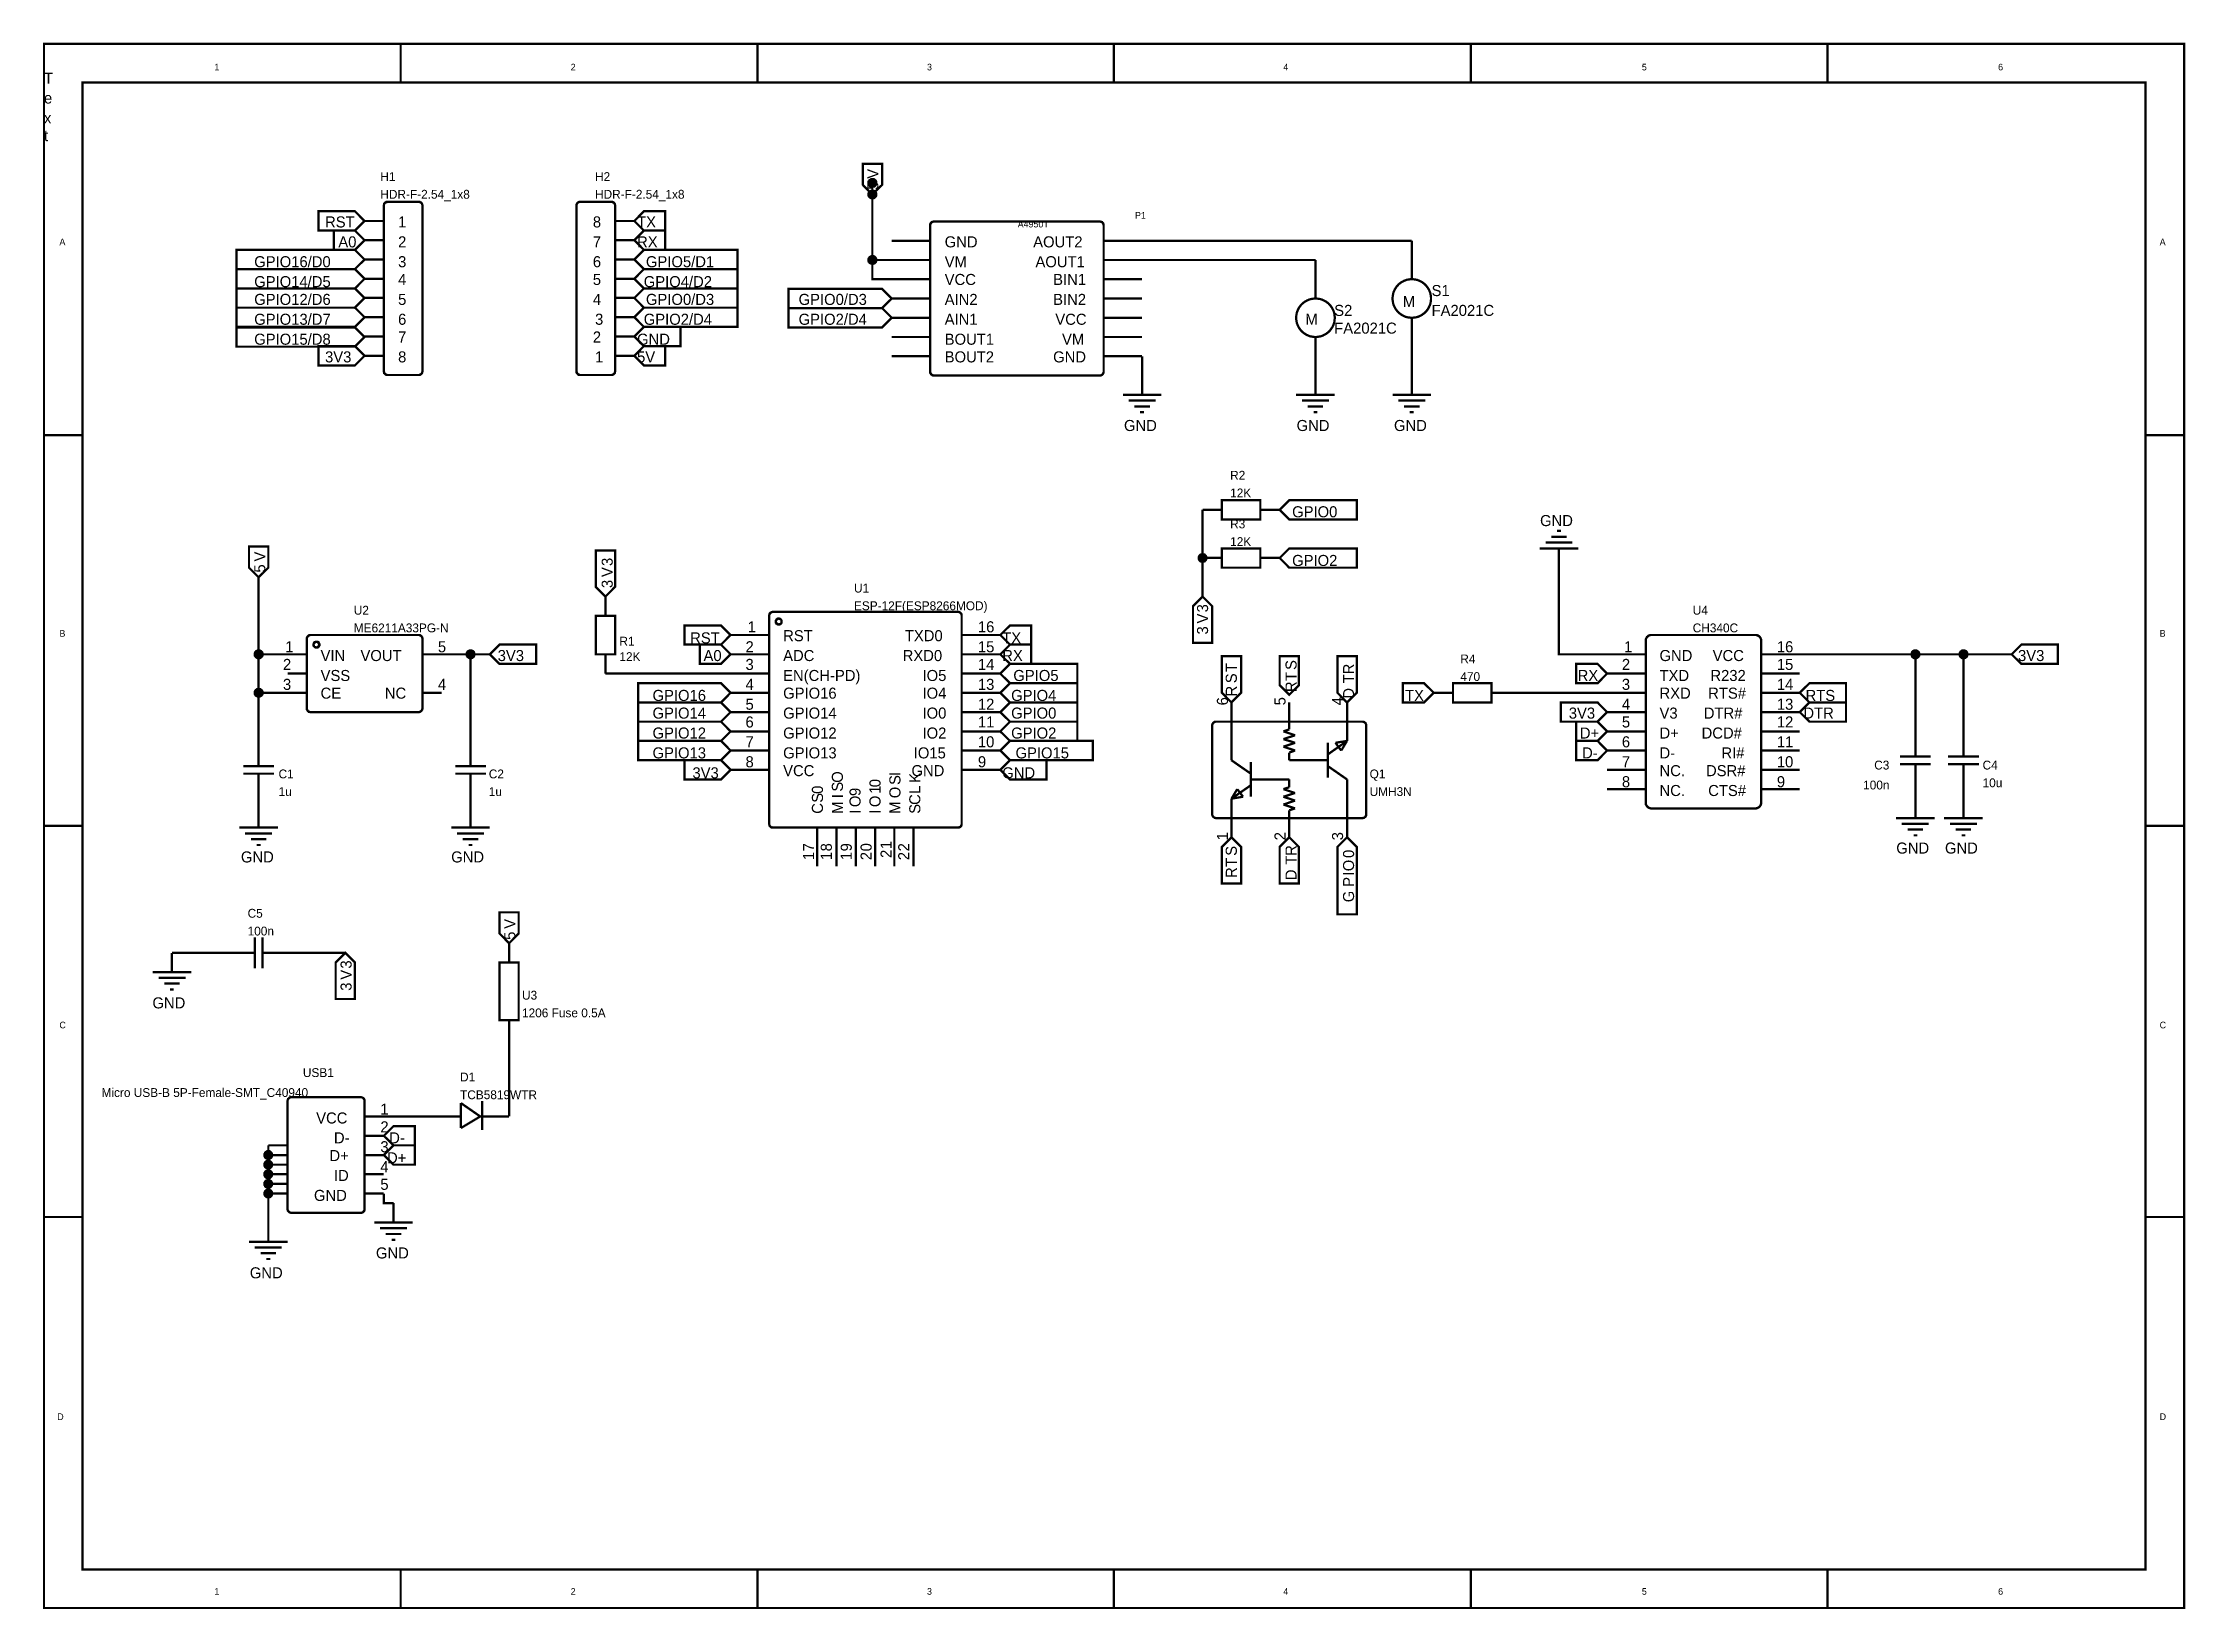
# Model space of a CAD drawing. Header units: millimetres. Extents: x 0 to 282, y 0 to 206.
import ezdxf

# ---------------------------------------------------------------- set-up
doc = ezdxf.new("R2010")
doc.units = ezdxf.units.MM
doc.layers.add('Sheet', color=255, linetype='Continuous')

msp = doc.modelspace()

# ---------------------------------------------------------------- texts
at = {"layer": 'Sheet'}
for s, height, p in [('1', 0.875, (22.47, 202.79)), ('2', 0.875, (69.45, 202.79)), ('3', 0.875, (116.43, 202.79)), ('4', 0.875, (163.41, 202.79)), ('5', 0.875, (210.68, 202.79)), ('6', 0.875, (257.66, 202.79)), ('T', 1.46, (0, 201.04)), ('e', 1.46, (0, 198.42)), ('x', 1.46, (0, 195.79)), ('t', 1.46, (0, 193.46)), ('H1', 1.167, (44.35, 188.2)), ('H2', 1.167, (72.66, 188.2)), ('HDR-F-2.54_1x8', 1.1672, (44.35, 185.87)), ('HDR-F-2.54_1x8', 1.1672, (72.66, 185.87)), ('P1', 0.875, (143.86, 183.24)), ('RST', 1.459, (37.06, 182.08)), ('A0', 1.459, (38.81, 179.45)), ('2', 1.46, (46.69, 179.45)), ('1', 1.46, (46.69, 182.08)), ('8', 1.46, (72.37, 182.08)), ('7', 1.46, (72.37, 179.45)), ('TX', 1.459, (78.2, 182.08)), ('RX', 1.459, (78.2, 179.45)), ('GND', 1.459, (118.76, 179.45)), ('A4950T', 0.875, (128.39, 182.08)), ('AOUT2', 1.459, (130.43, 179.45)), ('A', 0.875, (2.04, 179.74)), ('GPIO16/D0', 1.459, (27.72, 176.83)), ('3', 1.46, (46.69, 176.83)), ('6', 1.46, (72.37, 176.83)), ('GPIO5/D1', 1.459, (79.37, 176.83)), ('VM', 1.459, (118.76, 176.83)), ('AOUT1', 1.459, (130.73, 176.83)), ('A', 0.875, (278.96, 179.74)), ('GPIO14/D5', 1.459, (27.72, 174.2)), ('4', 1.46, (46.69, 174.49)), ('5', 1.46, (72.37, 174.49)), ('GPIO4/D2', 1.459, (79.08, 174.2)), ('VCC', 1.459, (118.76, 174.49)), ('BIN1', 1.459, (133.06, 174.49)), ('GPIO12/D6', 1.459, (27.72, 171.86)), ('5', 1.46, (46.69, 171.86)), ('4', 1.46, (72.37, 171.86)), ('GPIO0/D3', 1.459, (79.37, 171.86)), ('GPIO0/D3', 1.459, (99.5, 171.86)), ('AIN2', 1.459, (118.76, 171.86)), ('BIN2', 1.459, (133.06, 171.86)), ('M', 1.46, (179.16, 171.57)), ('S1', 1.459, (182.96, 173.03)), ('GPIO13/D7', 1.459, (27.72, 169.24)), ('6', 1.46, (46.69, 169.24)), ('3', 1.46, (72.66, 169.24)), ('GPIO2/D4', 1.459, (79.08, 169.24)), ('GPIO2/D4', 1.459, (99.5, 169.24)), ('AIN1', 1.459, (118.76, 169.24)), ('VCC', 1.459, (133.35, 169.24)), ('M', 1.46, (166.32, 169.24)), ('S2', 1.459, (170.12, 170.41)), ('FA2021C', 1.459, (170.12, 168.07)), ('FA2021C', 1.459, (182.96, 170.41)), ('GPIO15/D8', 1.459, (27.72, 166.61)), ('7', 1.46, (46.69, 166.9)), ('2', 1.46, (72.37, 166.9)), ('GND', 1.459, (78.2, 166.61)), ('BOUT1', 1.459, (118.76, 166.61)), ('VM', 1.459, (134.23, 166.61)), ('3V3', 1.459, (37.06, 164.28)), ('8', 1.46, (46.69, 164.28)), ('1', 1.46, (72.66, 164.28)), ('5V', 1.459, (78.2, 164.28)), ('BOUT2', 1.459, (118.76, 164.28)), ('GND', 1.459, (133.06, 164.28)), ('GND', 1.459, (142.4, 155.23)), ('GND', 1.459, (165.16, 155.23)), ('GND', 1.459, (178, 155.23)), ('R2', 1.167, (156.4, 148.81)), ('12K', 1.167, (156.4, 146.48)), ('GPIO0', 1.459, (164.57, 143.85)), ('GND', 1.459, (197.26, 142.69)), ('12K', 1.167, (156.4, 140.06)), ('R3', 1.167, (156.4, 142.39)), ('GPIO2', 1.459, (164.57, 137.43)), ('U1', 1.167, (106.8, 133.93)), ('ESP-12F(ESP8266MOD)', 1.1672, (106.8, 131.6)), ('U2', 1.167, (40.85, 131.01)), ('1', 1.46, (92.79, 128.68)), ('16', 1.459, (123.14, 128.68)), ('U4', 1.167, (217.39, 131.01)), ('B', 0.875, (2.04, 128.1)), ('1', 1.46, (31.81, 126.05)), ('ME6211A33PG-N', 1.1672, (40.85, 128.68)), ('5', 1.46, (51.94, 126.05)), ('R1', 1.167, (75.87, 126.93)), ('RST', 1.459, (85.2, 127.22)), ('2', 1.46, (92.5, 126.05)), ('RST', 1.459, (97.46, 127.51)), ('TXD0', 1.459, (113.51, 127.51)), ('15', 1.459, (123.14, 126.05)), ('TX', 1.459, (126.35, 127.22)), ('1', 1.46, (208.34, 126.05)), ('CH340C', 1.167, (217.39, 128.68)), ('16', 1.459, (228.48, 126.05)), ('B', 0.875, (278.96, 128.1)), ('2', 1.46, (31.51, 123.72)), ('VIN', 1.459, (36.47, 124.89)), ('VOUT', 1.459, (41.73, 124.89)), ('3V3', 1.459, (59.82, 124.89)), ('12K', 1.167, (75.87, 124.89)), ('A0', 1.459, (86.96, 124.89)), ('3', 1.46, (92.5, 123.72)), ('ADC', 1.459, (97.46, 124.89)), ('RXD0', 1.459, (113.22, 124.89)), ('14', 1.459, (123.14, 123.72)), ('RX', 1.459, (126.35, 124.89)), ('R4', 1.167, (186.75, 124.59)), ('2', 1.46, (208.05, 123.72)), ('GND', 1.459, (213.01, 124.89)), ('VCC', 1.459, (220.02, 124.89)), ('15', 1.459, (228.48, 123.72)), ('3V3', 1.459, (260.28, 124.89)), ('3', 1.46, (31.51, 121.09)), ('VSS', 1.459, (36.47, 122.26)), ('4', 1.46, (51.94, 121.09)), ('4', 1.46, (92.5, 121.09)), ('EN(CH-PD)', 1.459, (97.46, 122.26)), ('IO5', 1.459, (115.84, 122.26)), ('13', 1.459, (123.14, 121.09)), ('GPIO5', 1.459, (127.81, 122.26)), ('470', 1.167, (186.75, 122.26)), ('RX', 1.459, (202.22, 122.26)), ('3', 1.46, (208.05, 121.09)), ('TXD', 1.459, (213.01, 122.26)), ('R232', 1.459, (219.72, 122.26)), ('14', 1.459, (228.48, 121.09)), ('CE', 1.459, (36.47, 119.93)), ('NC', 1.459, (44.94, 119.93)), ('GPIO16', 1.459, (80.24, 119.63)), ('GPIO14', 1.459, (80.24, 117.3)), ('5', 1.46, (92.5, 118.47)), ('GPIO16', 1.459, (97.46, 119.93)), ('GPIO14', 1.459, (97.46, 117.3)), ('IO4', 1.459, (115.84, 119.93)), ('IO0', 1.459, (115.84, 117.3)), ('12', 1.459, (123.14, 118.47)), ('GPIO4', 1.459, (127.52, 119.63)), ('GPIO0', 1.459, (127.52, 117.3)), ('TX', 1.459, (179.46, 119.63)), ('3V3', 1.459, (201.05, 117.3)), ('4', 1.46, (208.05, 118.47)), ('V3', 1.459, (213.01, 117.3)), ('RXD', 1.459, (213.01, 119.93)), ('DTR#', 1.459, (218.85, 117.3)), ('RTS#', 1.459, (219.43, 119.93)), ('13', 1.459, (228.48, 118.47)), ('DTR', 1.459, (231.98, 117.3)), ('RTS', 1.459, (232.27, 119.63)), ('GPIO12', 1.459, (80.24, 114.67)), ('6', 1.46, (92.5, 116.13)), ('GPIO12', 1.459, (97.46, 114.67)), ('IO2', 1.459, (115.84, 114.67)), ('11', 1.459, (123.14, 116.13)), ('GPIO2', 1.459, (127.52, 114.67)), ('D+', 1.459, (202.51, 114.67)), ('5', 1.46, (208.05, 116.13)), ('D+', 1.459, (213.01, 114.67)), ('DCD#', 1.459, (218.56, 114.67)), ('12', 1.459, (228.48, 116.13)), ('GPIO13', 1.459, (80.24, 112.05)), ('7', 1.46, (92.5, 113.51)), ('GPIO13', 1.459, (97.46, 112.05)), ('IO15', 1.459, (114.68, 112.05)), ('10', 1.459, (123.14, 113.51)), ('GPIO15', 1.459, (128.1, 112.05)), ('D-', 1.459, (202.8, 112.05)), ('6', 1.46, (208.05, 113.51)), ('D-', 1.459, (213.01, 112.05)), ('RI#', 1.459, (221.18, 112.05)), ('11', 1.459, (228.48, 113.51)), ('C1', 1.167, (30.93, 109.42)), ('C2', 1.167, (58.65, 109.42)), ('3V3', 1.459, (85.5, 109.42)), ('8', 1.46, (92.5, 110.88)), ('VCC', 1.459, (97.46, 109.71)), ('GND', 1.459, (114.38, 109.71)), ('9', 1.46, (123.14, 110.88)), ('GND', 1.459, (126.35, 109.42)), ('Q1', 1.167, (174.79, 109.42)), ('7', 1.46, (208.05, 110.88)), ('NC.', 1.459, (213.01, 109.71)), ('DSR#', 1.459, (219.14, 109.71)), ('10', 1.459, (228.48, 110.88)), ('C3', 1.167, (241.32, 110.59)), ('C4', 1.167, (255.61, 110.59)), ('1u', 1.167, (30.93, 107.09)), ('1u', 1.167, (58.65, 107.09)), ('UMH3N', 1.167, (174.79, 107.09)), ('8', 1.46, (208.05, 108.25)), ('NC.', 1.459, (213.01, 107.09)), ('CTS#', 1.459, (219.43, 107.09)), ('9', 1.46, (228.48, 108.25)), ('100n', 1.167, (239.86, 107.96)), ('10u', 1.167, (255.61, 108.25)), ('GND', 1.459, (25.97, 98.33)), ('GND', 1.459, (53.69, 98.33)), ('GND', 1.459, (244.23, 99.5)), ('GND', 1.459, (250.65, 99.5)), ('C5', 1.167, (26.85, 91.04)), ('100n', 1.167, (26.85, 88.7)), ('GND', 1.459, (14.3, 79.08)), ('U3', 1.167, (63.03, 80.24)), ('1206 Fuse 0.5A', 1.1672, (63.03, 77.91)), ('C', 0.875, (2.04, 76.45)), ('C', 0.875, (278.96, 76.45)), ('USB1', 1.167, (34.14, 70.03)), ('Micro USB-B 5P-Female-SMT_C40940', 1.1672, (7.59, 67.4)), ('TCB5819WTR', 1.167, (54.86, 67.11)), ('D1', 1.167, (54.86, 69.45)), ('VCC', 1.459, (35.89, 63.9)), ('1', 1.46, (44.35, 65.07)), ('D-', 1.459, (38.23, 61.28)), ('2', 1.46, (44.35, 62.73)), ('D-', 1.459, (45.52, 61.28)), ('D+', 1.459, (37.64, 58.94)), ('3', 1.46, (44.35, 60.11)), ('D+', 1.459, (45.23, 58.65)), ('ID', 1.459, (38.23, 56.32)), ('4', 1.46, (44.35, 57.48)), ('5', 1.46, (44.35, 55.15)), ('GND', 1.459, (35.6, 53.69)), ('GND', 1.459, (43.77, 46.1)), ('GND', 1.459, (27.14, 43.48)), ('D', 0.875, (1.75, 24.8)), ('D', 0.875, (278.96, 24.8)), ('1', 0.875, (22.47, 1.75)), ('2', 0.875, (69.45, 1.75)), ('3', 0.875, (116.43, 1.75)), ('4', 0.875, (163.41, 1.75)), ('5', 0.875, (210.68, 1.75)), ('6', 0.875, (257.66, 1.75))]:
    msp.add_text(s, height=height, dxfattribs=at).set_placement(p)
for s, p in [('V', (110.01, 188.5)), ('5', (110.01, 187.04)), ('V', (29.18, 138.02)), ('3', (74.99, 137.43)), ('5', (29.18, 136.56)), ('V', (74.99, 135.97)), ('3', (74.99, 134.52)), ('3', (153.49, 131.31)), ('V', (153.49, 129.85)), ('3', (153.49, 128.39)), ('T', (157.28, 123.43)), ('S', (165.16, 123.72)), ('R', (172.74, 123.14)), ('S', (157.28, 121.97)), ('R', (157.28, 120.22)), ('T', (165.16, 122.26)), ('R', (165.16, 120.8)), ('T', (172.74, 121.97)), ('6', (156.11, 119.05)), ('5', (163.7, 119.05)), ('4', (171.29, 119.05)), ('D', (172.74, 119.93)), ('O', (105.34, 108.84)), ('0', (102.71, 107.38)), ('S', (102.71, 106.21)), ('S', (105.34, 107.67)), ('9', (107.67, 107.09)), ('0', (110.3, 108.25)), ('1', (110.3, 107.38)), ('S', (112.93, 108.55)), ('O', (112.93, 106.8)), ('I', (112.93, 109.71)), ('K', (115.55, 108.84)), ('L', (115.55, 107.38)), ('C', (102.71, 104.75)), ('I', (105.34, 106.8)), ('M', (105.34, 104.75)), ('O', (107.67, 105.63)), ('I', (107.67, 104.75)), ('O', (110.3, 105.63)), ('I', (110.3, 104.75)), ('M', (112.93, 104.75)), ('C', (115.55, 105.92)), ('S', (115.55, 104.75)), ('1', (156.11, 101.25)), ('2', (163.7, 101.25)), ('3', (171.29, 101.25)), ('7', (101.55, 99.79)), ('1', (101.55, 98.63)), ('8', (103.88, 99.79)), ('1', (103.88, 98.63)), ('9', (106.51, 99.79)), ('1', (106.51, 98.63)), ('0', (109.13, 99.79)), ('2', (109.13, 98.63)), ('2', (111.76, 98.92)), ('1', (111.76, 100.08)), ('2', (114.09, 99.79)), ('2', (114.09, 98.63)), ('S', (157.28, 99.21)), ('T', (157.28, 97.75)), ('R', (165.16, 99.21)), ('T', (165.16, 98.04)), ('0', (172.74, 98.92)), ('R', (157.28, 96.29)), ('D', (165.16, 96)), ('O', (172.74, 97.17)), ('I', (172.74, 96.58)), ('P', (172.74, 95.12)), ('G', (172.74, 93.08)), ('V', (62.15, 89.58)), ('5', (62.15, 88.12)), ('3', (40.56, 84.33)), ('3', (40.56, 81.41)), ('V', (40.56, 82.87))]:
    msp.add_text(s, height=1.46, rotation=90, dxfattribs=at).set_placement(p)

# ---------------------------------------------------------------- linework, layer by layer
at = {"layer": 'Sheet'}
for points, const_width in [([(0, 206.28), (282.17, 206.28), (282.17, 0), (0, 0), (0, 206.28)], 0.3), ([(0, 206.28), (0, 0), (282.17, 0), (282.17, 206.28), (0, 206.28), (0, 206.28)], 0.0991), ([(5.09, 201.21), (277.1, 201.21), (277.1, 5.07), (5.09, 5.07), (5.09, 201.21)], 0.3), ([(5.09, 201.21), (5.09, 5.07), (277.1, 5.07), (277.1, 201.21), (5.09, 201.21), (5.09, 201.21)], 0.0991), ([(110.5, 187.69), (109.22, 186.42), (107.97, 187.69), (107.97, 190.48), (110.5, 190.48), (110.5, 187.69)], 0.3), ([(110.5, 187.69), (109.22, 186.42), (107.97, 187.69), (107.97, 190.48), (110.5, 190.48), (110.5, 187.69)], 0.0991), ([(36.18, 181.66), (36.18, 184.21), (41, 184.21), (42.27, 182.93), (41, 181.66), (36.18, 181.66)], 0.3), ([(36.18, 181.66), (36.18, 184.21), (41, 184.21), (42.27, 182.93), (41, 181.66), (36.18, 181.66)], 0.0991), ([(79.1, 181.66), (77.84, 182.93), (79.1, 184.21), (81.9, 184.21), (81.9, 181.66), (79.1, 181.66)], 0.3), ([(79.1, 181.66), (77.84, 182.93), (79.1, 184.21), (81.9, 184.21), (81.9, 181.66), (79.1, 181.66)], 0.0991), ([(38.21, 179.12), (38.21, 181.66), (41, 181.66), (42.27, 180.4), (41, 179.12), (38.21, 179.12)], 0.3), ([(38.21, 179.12), (38.21, 181.66), (41, 181.66), (42.27, 180.4), (41, 179.12), (38.21, 179.12)], 0.0991), ([(79.1, 179.12), (77.84, 180.4), (79.1, 181.66), (81.9, 181.66), (81.9, 179.12), (79.1, 179.12)], 0.3), ([(79.1, 179.12), (77.84, 180.4), (79.1, 181.66), (81.9, 181.66), (81.9, 179.12), (79.1, 179.12)], 0.0991), ([(25.4, 176.59), (25.4, 179.12), (41, 179.12), (42.27, 177.85), (41, 176.59), (25.4, 176.59)], 0.3), ([(25.4, 176.59), (25.4, 179.12), (41, 179.12), (42.27, 177.85), (41, 176.59), (25.4, 176.59)], 0.0991), ([(79.1, 176.59), (77.84, 177.85), (79.1, 179.12), (91.44, 179.12), (91.44, 176.59), (79.1, 176.59)], 0.3), ([(79.1, 176.59), (77.84, 177.85), (79.1, 179.12), (91.44, 179.12), (91.44, 176.59), (79.1, 176.59)], 0.0991), ([(25.4, 174.03), (25.4, 176.59), (41, 176.59), (42.27, 175.31), (41, 174.03), (25.4, 174.03)], 0.3), ([(25.4, 174.03), (25.4, 176.59), (41, 176.59), (42.27, 175.31), (41, 174.03), (25.4, 174.03)], 0.0991), ([(79.1, 174.03), (77.84, 175.31), (79.1, 176.59), (91.44, 176.59), (91.44, 174.03), (79.1, 174.03)], 0.3), ([(79.1, 174.03), (77.84, 175.31), (79.1, 176.59), (91.44, 176.59), (91.44, 174.03), (79.1, 174.03)], 0.0991), ([(25.4, 171.5), (25.4, 174.03), (41, 174.03), (42.27, 172.78), (41, 171.5), (25.4, 171.5)], 0.3), ([(25.4, 171.5), (25.4, 174.03), (41, 174.03), (42.27, 172.78), (41, 171.5), (25.4, 171.5)], 0.0991), ([(79.1, 171.5), (77.84, 172.78), (79.1, 174.03), (91.44, 174.03), (91.44, 171.5), (79.1, 171.5)], 0.3), ([(79.1, 171.5), (77.84, 172.78), (79.1, 174.03), (91.44, 174.03), (91.44, 171.5), (79.1, 171.5)], 0.0991), ([(98.15, 171.45), (98.15, 173.98), (110.5, 173.98), (111.78, 172.7), (110.5, 171.45), (98.15, 171.45)], 0.3), ([(98.15, 171.45), (98.15, 173.98), (110.5, 173.98), (111.78, 172.7), (110.5, 171.45), (98.15, 171.45)], 0.0991), ([(25.4, 168.96), (25.4, 171.5), (41, 171.5), (42.27, 170.24), (41, 168.96), (25.4, 168.96)], 0.3), ([(25.4, 168.96), (25.4, 171.5), (41, 171.5), (42.27, 170.24), (41, 168.96), (25.4, 168.96)], 0.0991), ([(79.1, 168.96), (77.84, 170.24), (79.1, 171.5), (91.44, 171.5), (91.44, 168.96), (79.1, 168.96)], 0.3), ([(79.1, 168.96), (77.84, 170.24), (79.1, 171.5), (91.44, 171.5), (91.44, 168.96), (79.1, 168.96)], 0.0991), ([(98.15, 168.89), (98.15, 171.45), (110.5, 171.45), (111.78, 170.17), (110.5, 168.89), (98.15, 168.89)], 0.3), ([(98.15, 168.89), (98.15, 171.45), (110.5, 171.45), (111.78, 170.17), (110.5, 168.89), (98.15, 168.89)], 0.0991), ([(25.4, 166.36), (25.4, 168.89), (41, 168.89), (42.27, 167.63), (41, 166.36), (25.4, 166.36)], 0.3), ([(25.4, 166.36), (25.4, 168.89), (41, 168.89), (42.27, 167.63), (41, 166.36), (25.4, 166.36)], 0.0991), ([(79.1, 166.43), (77.84, 167.69), (79.1, 168.96), (83.93, 168.96), (83.93, 166.43), (79.1, 166.43)], 0.3), ([(79.1, 166.43), (77.84, 167.69), (79.1, 168.96), (83.93, 168.96), (83.93, 166.43), (79.1, 166.43)], 0.0991), ([(36.18, 163.88), (36.18, 166.43), (41, 166.43), (42.27, 165.15), (41, 163.88), (36.18, 163.88)], 0.3), ([(36.18, 163.88), (36.18, 166.43), (41, 166.43), (42.27, 165.15), (41, 163.88), (36.18, 163.88)], 0.0991), ([(79.1, 163.88), (77.84, 165.15), (79.1, 166.43), (81.9, 166.43), (81.9, 163.88), (79.1, 163.88)], 0.3), ([(79.1, 163.88), (77.84, 165.15), (79.1, 166.43), (81.9, 166.43), (81.9, 163.88), (79.1, 163.88)], 0.0991), ([(155.31, 146.1), (160.38, 146.1), (160.38, 143.56), (155.31, 143.56), (155.31, 146.1)], 0.3), ([(164.19, 143.56), (162.93, 144.84), (164.19, 146.1), (173.09, 146.1), (173.09, 143.56), (164.19, 143.56)], 0.3), ([(164.19, 143.56), (162.93, 144.84), (164.19, 146.1), (173.09, 146.1), (173.09, 143.56), (164.19, 143.56)], 0.0991), ([(29.58, 137.21), (28.3, 135.94), (27.03, 137.21), (27.03, 140), (29.58, 140), (29.58, 137.21)], 0.3), ([(29.58, 137.21), (28.3, 135.94), (27.03, 137.21), (27.03, 140), (29.58, 140), (29.58, 137.21)], 0.0991), ([(75.3, 134.68), (74.03, 133.4), (72.75, 134.68), (72.75, 139.49), (75.3, 139.49), (75.3, 134.68)], 0.3), ([(75.3, 134.68), (74.03, 133.4), (72.75, 134.68), (72.75, 139.49), (75.3, 139.49), (75.3, 134.68)], 0.0991), ([(155.31, 139.75), (160.38, 139.75), (160.38, 137.21), (155.31, 137.21), (155.31, 139.75)], 0.3), ([(164.19, 137.21), (162.93, 138.49), (164.19, 139.75), (173.09, 139.75), (173.09, 137.21), (164.19, 137.21)], 0.3), ([(164.19, 137.21), (162.93, 138.49), (164.19, 139.75), (173.09, 139.75), (173.09, 137.21), (164.19, 137.21)], 0.0991), ([(154.03, 127.31), (151.5, 127.31), (151.5, 132.13), (152.76, 133.4), (154.03, 132.13), (154.03, 127.31)], 0.3), ([(154.03, 127.31), (151.5, 127.31), (151.5, 132.13), (152.76, 133.4), (154.03, 132.13), (154.03, 127.31)], 0.0991), ([(72.75, 130.87), (75.3, 130.87), (75.3, 125.78), (72.75, 125.78), (72.75, 130.87)], 0.3), ([(60.06, 124.52), (58.78, 125.78), (60.06, 127.06), (64.89, 127.06), (64.89, 124.52), (60.06, 124.52)], 0.3), ([(84.44, 127.06), (84.44, 129.59), (89.27, 129.59), (90.53, 128.33), (89.27, 127.06), (84.44, 127.06)], 0.3), ([(84.44, 127.06), (84.44, 129.59), (89.27, 129.59), (90.53, 128.33), (89.27, 127.06), (84.44, 127.06)], 0.0991), ([(86.46, 124.52), (86.46, 127.06), (89.27, 127.06), (90.53, 125.78), (89.27, 124.52), (86.46, 124.52)], 0.3), ([(127.37, 127.06), (126.09, 128.33), (127.37, 129.59), (130.16, 129.59), (130.16, 127.06), (127.37, 127.06)], 0.3), ([(127.37, 124.52), (126.09, 125.78), (127.37, 127.06), (130.16, 127.06), (130.16, 124.52), (127.37, 124.52)], 0.3), ([(127.37, 127.06), (126.09, 128.33), (127.37, 129.59), (130.16, 129.59), (130.16, 127.06), (127.37, 127.06)], 0.0991), ([(260.72, 124.52), (259.44, 125.78), (260.72, 127.06), (265.54, 127.06), (265.54, 124.52), (260.72, 124.52)], 0.3), ([(60.06, 124.52), (58.78, 125.78), (60.06, 127.06), (64.89, 127.06), (64.89, 124.52), (60.06, 124.52)], 0.0991), ([(86.46, 124.52), (86.46, 127.06), (89.27, 127.06), (90.53, 125.78), (89.27, 124.52), (86.46, 124.52)], 0.0991), ([(127.37, 121.97), (126.09, 123.24), (127.37, 124.52), (136.25, 124.52), (136.25, 121.97), (127.37, 121.97)], 0.3), ([(127.37, 124.52), (126.09, 125.78), (127.37, 127.06), (130.16, 127.06), (130.16, 124.52), (127.37, 124.52)], 0.0991), ([(127.37, 121.97), (126.09, 123.24), (127.37, 124.52), (136.25, 124.52), (136.25, 121.97), (127.37, 121.97)], 0.0991), ([(157.84, 120.71), (156.57, 119.43), (155.31, 120.71), (155.31, 125.52), (157.84, 125.52), (157.84, 120.71)], 0.3), ([(157.84, 120.71), (156.57, 119.43), (155.31, 120.71), (155.31, 125.52), (157.84, 125.52), (157.84, 120.71)], 0.0991), ([(165.47, 121.71), (164.19, 120.45), (162.93, 121.71), (162.93, 125.52), (165.47, 125.52), (165.47, 121.71)], 0.3), ([(165.47, 121.71), (164.19, 120.45), (162.93, 121.71), (162.93, 125.52), (165.47, 125.52), (165.47, 121.71)], 0.0991), ([(173.09, 120.71), (171.81, 119.43), (170.54, 120.71), (170.54, 125.52), (173.09, 125.52), (173.09, 120.71)], 0.3), ([(173.09, 120.71), (171.81, 119.43), (170.54, 120.71), (170.54, 125.52), (173.09, 125.52), (173.09, 120.71)], 0.0991), ([(202.03, 121.97), (202.03, 124.52), (204.84, 124.52), (206.1, 123.24), (204.84, 121.97), (202.03, 121.97)], 0.3), ([(202.03, 121.97), (202.03, 124.52), (204.84, 124.52), (206.1, 123.24), (204.84, 121.97), (202.03, 121.97)], 0.0991), ([(260.72, 124.52), (259.44, 125.78), (260.72, 127.06), (265.54, 127.06), (265.54, 124.52), (260.72, 124.52)], 0.0991), ([(78.35, 119.43), (78.35, 121.97), (89.27, 121.97), (90.53, 120.71), (89.27, 119.43), (78.35, 119.43)], 0.3), ([(78.35, 119.43), (78.35, 121.97), (89.27, 121.97), (90.53, 120.71), (89.27, 119.43), (78.35, 119.43)], 0.0991), ([(127.37, 119.43), (126.09, 120.71), (127.37, 121.97), (136.25, 121.97), (136.25, 119.43), (127.37, 119.43)], 0.3), ([(127.37, 119.43), (126.09, 120.71), (127.37, 121.97), (136.25, 121.97), (136.25, 119.43), (127.37, 119.43)], 0.0991), ([(179.18, 119.43), (179.18, 121.97), (181.97, 121.97), (183.25, 120.71), (181.97, 119.43), (179.18, 119.43)], 0.3), ([(179.18, 119.43), (179.18, 121.97), (181.97, 121.97), (183.25, 120.71), (181.97, 119.43), (179.18, 119.43)], 0.0991), ([(185.78, 121.97), (190.87, 121.97), (190.87, 119.43), (185.78, 119.43), (185.78, 121.97)], 0.3), ([(232.78, 119.43), (231.5, 120.71), (232.78, 121.97), (237.6, 121.97), (237.6, 119.43), (232.78, 119.43)], 0.3), ([(232.78, 119.43), (231.5, 120.71), (232.78, 121.97), (237.6, 121.97), (237.6, 119.43), (232.78, 119.43)], 0.0991), ([(78.35, 116.9), (78.35, 119.43), (89.27, 119.43), (90.53, 118.16), (89.27, 116.9), (78.35, 116.9)], 0.3), ([(78.35, 116.9), (78.35, 119.43), (89.27, 119.43), (90.53, 118.16), (89.27, 116.9), (78.35, 116.9)], 0.0991), ([(127.37, 116.9), (126.09, 118.16), (127.37, 119.43), (136.25, 119.43), (136.25, 116.9), (127.37, 116.9)], 0.3), ([(127.37, 116.9), (126.09, 118.16), (127.37, 119.43), (136.25, 119.43), (136.25, 116.9), (127.37, 116.9)], 0.0991), ([(200.01, 116.9), (200.01, 119.43), (204.84, 119.43), (206.1, 118.16), (204.84, 116.9), (200.01, 116.9)], 0.3), ([(200.01, 116.9), (200.01, 119.43), (204.84, 119.43), (206.1, 118.16), (204.84, 116.9), (200.01, 116.9)], 0.0991), ([(232.78, 116.9), (231.5, 118.16), (232.78, 119.43), (237.6, 119.43), (237.6, 116.9), (232.78, 116.9)], 0.3), ([(232.78, 116.9), (231.5, 118.16), (232.78, 119.43), (237.6, 119.43), (237.6, 116.9), (232.78, 116.9)], 0.0991), ([(78.35, 114.36), (78.35, 116.9), (89.27, 116.9), (90.53, 115.62), (89.27, 114.36), (78.35, 114.36)], 0.3), ([(78.35, 114.36), (78.35, 116.9), (89.27, 116.9), (90.53, 115.62), (89.27, 114.36), (78.35, 114.36)], 0.0991), ([(127.37, 114.36), (126.09, 115.62), (127.37, 116.9), (136.25, 116.9), (136.25, 114.36), (127.37, 114.36)], 0.3), ([(127.37, 114.36), (126.09, 115.62), (127.37, 116.9), (136.25, 116.9), (136.25, 114.36), (127.37, 114.36)], 0.0991), ([(202.03, 114.36), (202.03, 116.9), (204.84, 116.9), (206.1, 115.62), (204.84, 114.36), (202.03, 114.36)], 0.3), ([(202.03, 114.36), (202.03, 116.9), (204.84, 116.9), (206.1, 115.62), (204.84, 114.36), (202.03, 114.36)], 0.0991), ([(78.35, 111.81), (78.35, 114.36), (89.27, 114.36), (90.53, 113.09), (89.27, 111.81), (78.35, 111.81)], 0.3), ([(78.35, 111.81), (78.35, 114.36), (89.27, 114.36), (90.53, 113.09), (89.27, 111.81), (78.35, 111.81)], 0.0991), ([(127.37, 111.81), (126.09, 113.09), (127.37, 114.36), (138.29, 114.36), (138.29, 111.81), (127.37, 111.81)], 0.3), ([(127.37, 111.81), (126.09, 113.09), (127.37, 114.36), (138.29, 114.36), (138.29, 111.81), (127.37, 111.81)], 0.0991), ([(202.03, 111.81), (202.03, 114.36), (204.84, 114.36), (206.1, 113.09), (204.84, 111.81), (202.03, 111.81)], 0.3), ([(202.03, 111.81), (202.03, 114.36), (204.84, 114.36), (206.1, 113.09), (204.84, 111.81), (202.03, 111.81)], 0.0991), ([(84.44, 109.28), (84.44, 111.81), (89.27, 111.81), (90.53, 110.55), (89.27, 109.28), (84.44, 109.28)], 0.3), ([(84.44, 109.28), (84.44, 111.81), (89.27, 111.81), (90.53, 110.55), (89.27, 109.28), (84.44, 109.28)], 0.0991), ([(127.37, 109.28), (126.09, 110.55), (127.37, 111.81), (132.18, 111.81), (132.18, 109.28), (127.37, 109.28)], 0.3), ([(127.37, 109.28), (126.09, 110.55), (127.37, 111.81), (132.18, 111.81), (132.18, 109.28), (127.37, 109.28)], 0.0991), ([(157.84, 95.56), (155.31, 95.56), (155.31, 100.38), (156.57, 101.65), (157.84, 100.38), (157.84, 95.56)], 0.3), ([(157.84, 95.56), (155.31, 95.56), (155.31, 100.38), (156.57, 101.65), (157.84, 100.38), (157.84, 95.56)], 0.0991), ([(165.47, 95.56), (162.93, 95.56), (162.93, 100.38), (164.19, 101.65), (165.47, 100.38), (165.47, 95.56)], 0.3), ([(165.47, 95.56), (162.93, 95.56), (162.93, 100.38), (164.19, 101.65), (165.47, 100.38), (165.47, 95.56)], 0.0991), ([(173.09, 91.49), (170.54, 91.49), (170.54, 100.38), (171.81, 101.65), (173.09, 100.38), (173.09, 91.49)], 0.3), ([(173.09, 91.49), (170.54, 91.49), (170.54, 100.38), (171.81, 101.65), (173.09, 100.38), (173.09, 91.49)], 0.0991), ([(62.59, 88.96), (61.33, 87.68), (60.06, 88.96), (60.06, 91.75), (62.59, 91.75), (62.59, 88.96)], 0.3), ([(62.59, 88.96), (61.33, 87.68), (60.06, 88.96), (60.06, 91.75), (62.59, 91.75), (62.59, 88.96)], 0.0991), ([(41, 80.32), (38.46, 80.32), (38.46, 85.15), (39.74, 86.41), (41, 85.15), (41, 80.32)], 0.3), ([(41, 80.32), (38.46, 80.32), (38.46, 85.15), (39.74, 86.41), (41, 85.15), (41, 80.32)], 0.0991), ([(60.06, 85.15), (62.59, 85.15), (62.59, 77.53), (60.06, 77.53), (60.06, 85.15)], 0.3), ([(46.09, 61.02), (44.81, 62.28), (46.09, 63.56), (48.88, 63.56), (48.88, 61.02), (46.09, 61.02)], 0.3), ([(46.09, 61.02), (44.81, 62.28), (46.09, 63.56), (48.88, 63.56), (48.88, 61.02), (46.09, 61.02)], 0.0991), ([(46.09, 58.47), (44.81, 59.74), (46.09, 61.02), (48.88, 61.02), (48.88, 58.47), (46.09, 58.47)], 0.3), ([(46.09, 58.47), (44.81, 59.74), (46.09, 61.02), (48.88, 61.02), (48.88, 58.47), (46.09, 58.47)], 0.0991)]:
    msp.add_lwpolyline(points, close=True, dxfattribs=dict(at, const_width=const_width))
for points, const_width in [([(0, 206.28), (5.09, 206.28)], 0.3), ([(47.03, 206.28), (47.03, 201.21)], 0.3), ([(94.07, 206.28), (94.07, 201.21)], 0.3), ([(141.08, 206.28), (141.08, 201.21)], 0.3), ([(188.12, 206.28), (188.12, 201.21)], 0.3), ([(235.15, 206.28), (235.15, 201.21)], 0.3), ([(282.17, 206.28), (277.1, 206.28)], 0.3), ([(282.17, 206.28), (282.17, 201.21)], 0.3), ([(108.71, 187.95), (108.71, 187.97), (108.71, 188), (108.71, 188.02), (108.73, 188.06), (108.73, 188.08), (108.73, 188.1), (108.75, 188.11), (108.75, 188.15), (108.77, 188.17), (108.77, 188.19), (108.79, 188.2), (108.8, 188.22), (108.82, 188.26), (108.84, 188.28), (108.84, 188.3), (108.86, 188.31), (108.88, 188.33), (108.9, 188.33), (108.91, 188.35), (108.95, 188.37), (108.97, 188.39), (108.99, 188.41), (109, 188.41), (109.02, 188.42), (109.06, 188.42), (109.08, 188.44), (109.1, 188.44), (109.11, 188.44), (109.15, 188.46), (109.17, 188.46), (109.21, 188.46), (109.22, 188.46)], 0.3), ([(108.71, 187.95), (108.71, 187.97), (108.71, 188), (108.71, 188.02), (108.73, 188.06), (108.73, 188.08), (108.73, 188.1), (108.75, 188.11), (108.75, 188.15), (108.77, 188.17), (108.77, 188.19), (108.79, 188.2), (108.8, 188.22), (108.82, 188.26), (108.84, 188.28), (108.84, 188.3), (108.86, 188.31), (108.88, 188.33), (108.9, 188.33), (108.91, 188.35), (108.95, 188.37), (108.97, 188.39), (108.99, 188.41), (109, 188.41), (109.02, 188.42), (109.06, 188.42), (109.08, 188.44), (109.1, 188.44), (109.11, 188.44), (109.15, 188.46), (109.17, 188.46), (109.21, 188.46), (109.22, 188.46)], 0.3), ([(109.22, 187.44), (109.21, 187.44), (109.17, 187.44), (109.15, 187.44), (109.11, 187.46), (109.1, 187.46), (109.08, 187.46), (109.06, 187.48), (109.02, 187.48), (109, 187.49), (108.99, 187.49), (108.97, 187.51), (108.95, 187.53), (108.91, 187.55), (108.9, 187.57), (108.88, 187.57), (108.86, 187.58), (108.84, 187.6), (108.84, 187.62), (108.82, 187.64), (108.8, 187.68), (108.79, 187.69), (108.77, 187.71), (108.77, 187.73), (108.75, 187.75), (108.75, 187.79), (108.73, 187.8), (108.73, 187.82), (108.73, 187.84), (108.71, 187.88), (108.71, 187.89), (108.71, 187.93), (108.71, 187.95)], 0.3), ([(108.71, 187.95), (108.71, 187.95)], 0.3), ([(109.22, 187.44), (109.21, 187.44), (109.17, 187.44), (109.15, 187.44), (109.11, 187.46), (109.1, 187.46), (109.08, 187.46), (109.06, 187.48), (109.02, 187.48), (109, 187.49), (108.99, 187.49), (108.97, 187.51), (108.95, 187.53), (108.91, 187.55), (108.9, 187.57), (108.88, 187.57), (108.86, 187.58), (108.84, 187.6), (108.84, 187.62), (108.82, 187.64), (108.8, 187.68), (108.79, 187.69), (108.77, 187.71), (108.77, 187.73), (108.75, 187.75), (108.75, 187.79), (108.73, 187.8), (108.73, 187.82), (108.73, 187.84), (108.71, 187.88), (108.71, 187.89), (108.71, 187.93), (108.71, 187.95)], 0.3), ([(108.71, 187.95), (108.71, 187.95)], 0.3), ([(108.71, 186.42), (108.71, 186.44), (108.71, 186.47), (108.71, 186.49), (108.73, 186.53), (108.73, 186.55), (108.73, 186.58), (108.75, 186.6), (108.75, 186.62), (108.77, 186.64), (108.77, 186.67), (108.79, 186.69), (108.8, 186.71), (108.82, 186.73), (108.84, 186.75), (108.84, 186.76), (108.86, 186.78), (108.88, 186.8), (108.9, 186.82), (108.91, 186.84), (108.95, 186.84), (108.97, 186.86), (108.99, 186.87), (109, 186.87), (109.02, 186.89), (109.06, 186.89), (109.08, 186.91), (109.1, 186.91), (109.11, 186.91), (109.15, 186.93), (109.17, 186.93), (109.21, 186.93), (109.22, 186.93)], 0.3), ([(108.71, 186.42), (108.71, 186.44), (108.71, 186.47), (108.71, 186.49), (108.73, 186.53), (108.73, 186.55), (108.73, 186.58), (108.75, 186.6), (108.75, 186.62), (108.77, 186.64), (108.77, 186.67), (108.79, 186.69), (108.8, 186.71), (108.82, 186.73), (108.84, 186.75), (108.84, 186.76), (108.86, 186.78), (108.88, 186.8), (108.9, 186.82), (108.91, 186.84), (108.95, 186.84), (108.97, 186.86), (108.99, 186.87), (109, 186.87), (109.02, 186.89), (109.06, 186.89), (109.08, 186.91), (109.1, 186.91), (109.11, 186.91), (109.15, 186.93), (109.17, 186.93), (109.21, 186.93), (109.22, 186.93)], 0.3), ([(108.71, 186.42), (108.71, 186.44), (108.71, 186.47), (108.71, 186.49), (108.73, 186.53), (108.73, 186.55), (108.73, 186.58), (108.75, 186.6), (108.75, 186.62), (108.77, 186.64), (108.77, 186.67), (108.79, 186.69), (108.8, 186.71), (108.82, 186.73), (108.84, 186.75), (108.84, 186.76), (108.86, 186.78), (108.88, 186.8), (108.9, 186.82), (108.91, 186.84), (108.95, 186.84), (108.97, 186.86), (108.99, 186.87), (109, 186.87), (109.02, 186.89), (109.06, 186.89), (109.08, 186.91), (109.1, 186.91), (109.11, 186.91), (109.15, 186.93), (109.17, 186.93), (109.21, 186.93), (109.22, 186.93)], 0.3), ([(108.71, 186.42), (108.71, 186.44), (108.71, 186.47), (108.71, 186.49), (108.73, 186.53), (108.73, 186.55), (108.73, 186.58), (108.75, 186.6), (108.75, 186.62), (108.77, 186.64), (108.77, 186.67), (108.79, 186.69), (108.8, 186.71), (108.82, 186.73), (108.84, 186.75), (108.84, 186.76), (108.86, 186.78), (108.88, 186.8), (108.9, 186.82), (108.91, 186.84), (108.95, 186.84), (108.97, 186.86), (108.99, 186.87), (109, 186.87), (109.02, 186.89), (109.06, 186.89), (109.08, 186.91), (109.1, 186.91), (109.11, 186.91), (109.15, 186.93), (109.17, 186.93), (109.21, 186.93), (109.22, 186.93)], 0.3), ([(109.22, 185.93), (109.21, 185.93), (109.17, 185.93), (109.15, 185.93), (109.11, 185.94), (109.1, 185.94), (109.08, 185.94), (109.06, 185.96), (109.02, 185.96), (109, 185.98), (108.99, 185.98), (108.97, 186), (108.95, 186.02), (108.91, 186.02), (108.9, 186.03), (108.88, 186.05), (108.86, 186.07), (108.84, 186.09), (108.84, 186.11), (108.82, 186.13), (108.8, 186.14), (108.79, 186.16), (108.77, 186.18), (108.77, 186.2), (108.75, 186.22), (108.75, 186.25), (108.73, 186.27), (108.73, 186.29), (108.73, 186.33), (108.71, 186.34), (108.71, 186.36), (108.71, 186.4), (108.71, 186.42)], 0.3), ([(108.71, 186.42), (108.71, 186.42)], 0.3), ([(109.22, 185.93), (109.21, 185.93), (109.17, 185.93), (109.15, 185.93), (109.11, 185.94), (109.1, 185.94), (109.08, 185.94), (109.06, 185.96), (109.02, 185.96), (109, 185.98), (108.99, 185.98), (108.97, 186), (108.95, 186.02), (108.91, 186.02), (108.9, 186.03), (108.88, 186.05), (108.86, 186.07), (108.84, 186.09), (108.84, 186.11), (108.82, 186.13), (108.8, 186.14), (108.79, 186.16), (108.77, 186.18), (108.77, 186.2), (108.75, 186.22), (108.75, 186.25), (108.73, 186.27), (108.73, 186.29), (108.73, 186.33), (108.71, 186.34), (108.71, 186.36), (108.71, 186.4), (108.71, 186.42)], 0.3), ([(108.71, 186.42), (108.71, 186.42)], 0.3), ([(109.22, 185.93), (109.21, 185.93), (109.17, 185.93), (109.15, 185.93), (109.11, 185.94), (109.1, 185.94), (109.08, 185.94), (109.06, 185.96), (109.02, 185.96), (109, 185.98), (108.99, 185.98), (108.97, 186), (108.95, 186.02), (108.91, 186.02), (108.9, 186.03), (108.88, 186.05), (108.86, 186.07), (108.84, 186.09), (108.84, 186.11), (108.82, 186.13), (108.8, 186.14), (108.79, 186.16), (108.77, 186.18), (108.77, 186.2), (108.75, 186.22), (108.75, 186.25), (108.73, 186.27), (108.73, 186.29), (108.73, 186.33), (108.71, 186.34), (108.71, 186.36), (108.71, 186.4), (108.71, 186.42)], 0.3), ([(108.71, 186.42), (108.71, 186.42)], 0.3), ([(109.22, 185.93), (109.21, 185.93), (109.17, 185.93), (109.15, 185.93), (109.11, 185.94), (109.1, 185.94), (109.08, 185.94), (109.06, 185.96), (109.02, 185.96), (109, 185.98), (108.99, 185.98), (108.97, 186), (108.95, 186.02), (108.91, 186.02), (108.9, 186.03), (108.88, 186.05), (108.86, 186.07), (108.84, 186.09), (108.84, 186.11), (108.82, 186.13), (108.8, 186.14), (108.79, 186.16), (108.77, 186.18), (108.77, 186.2), (108.75, 186.22), (108.75, 186.25), (108.73, 186.27), (108.73, 186.29), (108.73, 186.33), (108.71, 186.34), (108.71, 186.36), (108.71, 186.4), (108.71, 186.42)], 0.3), ([(108.71, 186.42), (108.71, 186.42)], 0.3), ([(108.71, 187.95), (108.71, 187.97), (108.71, 188), (108.71, 188.02), (108.73, 188.06), (108.73, 188.08), (108.73, 188.1), (108.75, 188.11), (108.75, 188.15), (108.77, 188.17), (108.77, 188.19), (108.79, 188.2), (108.8, 188.22), (108.82, 188.26), (108.84, 188.28), (108.84, 188.3), (108.86, 188.31), (108.88, 188.33), (108.9, 188.33), (108.91, 188.35), (108.95, 188.37), (108.97, 188.39), (108.99, 188.41), (109, 188.41), (109.02, 188.42), (109.06, 188.42), (109.08, 188.44), (109.1, 188.44), (109.11, 188.44), (109.15, 188.46), (109.17, 188.46), (109.21, 188.46), (109.22, 188.46)], 0.0991), ([(108.71, 187.95), (108.71, 187.97), (108.71, 188), (108.71, 188.02), (108.73, 188.06), (108.73, 188.08), (108.73, 188.1), (108.75, 188.11), (108.75, 188.15), (108.77, 188.17), (108.77, 188.19), (108.79, 188.2), (108.8, 188.22), (108.82, 188.26), (108.84, 188.28), (108.84, 188.3), (108.86, 188.31), (108.88, 188.33), (108.9, 188.33), (108.91, 188.35), (108.95, 188.37), (108.97, 188.39), (108.99, 188.41), (109, 188.41), (109.02, 188.42), (109.06, 188.42), (109.08, 188.44), (109.1, 188.44), (109.11, 188.44), (109.15, 188.46), (109.17, 188.46), (109.21, 188.46), (109.22, 188.46)], 0.0991), ([(109.22, 187.44), (109.21, 187.44), (109.17, 187.44), (109.15, 187.44), (109.11, 187.46), (109.1, 187.46), (109.08, 187.46), (109.06, 187.48), (109.02, 187.48), (109, 187.49), (108.99, 187.49), (108.97, 187.51), (108.95, 187.53), (108.91, 187.55), (108.9, 187.57), (108.88, 187.57), (108.86, 187.58), (108.84, 187.6), (108.84, 187.62), (108.82, 187.64), (108.8, 187.68), (108.79, 187.69), (108.77, 187.71), (108.77, 187.73), (108.75, 187.75), (108.75, 187.79), (108.73, 187.8), (108.73, 187.82), (108.73, 187.84), (108.71, 187.88), (108.71, 187.89), (108.71, 187.93), (108.71, 187.95)], 0.0991), ([(108.71, 187.95), (108.71, 187.95)], 0.0991), ([(109.22, 187.44), (109.21, 187.44), (109.17, 187.44), (109.15, 187.44), (109.11, 187.46), (109.1, 187.46), (109.08, 187.46), (109.06, 187.48), (109.02, 187.48), (109, 187.49), (108.99, 187.49), (108.97, 187.51), (108.95, 187.53), (108.91, 187.55), (108.9, 187.57), (108.88, 187.57), (108.86, 187.58), (108.84, 187.6), (108.84, 187.62), (108.82, 187.64), (108.8, 187.68), (108.79, 187.69), (108.77, 187.71), (108.77, 187.73), (108.75, 187.75), (108.75, 187.79), (108.73, 187.8), (108.73, 187.82), (108.73, 187.84), (108.71, 187.88), (108.71, 187.89), (108.71, 187.93), (108.71, 187.95)], 0.0991), ([(108.71, 187.95), (108.71, 187.95)], 0.0991), ([(108.71, 186.42), (108.71, 186.44), (108.71, 186.47), (108.71, 186.49), (108.73, 186.53), (108.73, 186.55), (108.73, 186.58), (108.75, 186.6), (108.75, 186.62), (108.77, 186.64), (108.77, 186.67), (108.79, 186.69), (108.8, 186.71), (108.82, 186.73), (108.84, 186.75), (108.84, 186.76), (108.86, 186.78), (108.88, 186.8), (108.9, 186.82), (108.91, 186.84), (108.95, 186.84), (108.97, 186.86), (108.99, 186.87), (109, 186.87), (109.02, 186.89), (109.06, 186.89), (109.08, 186.91), (109.1, 186.91), (109.11, 186.91), (109.15, 186.93), (109.17, 186.93), (109.21, 186.93), (109.22, 186.93)], 0.0991), ([(108.71, 186.42), (108.71, 186.44), (108.71, 186.47), (108.71, 186.49), (108.73, 186.53), (108.73, 186.55), (108.73, 186.58), (108.75, 186.6), (108.75, 186.62), (108.77, 186.64), (108.77, 186.67), (108.79, 186.69), (108.8, 186.71), (108.82, 186.73), (108.84, 186.75), (108.84, 186.76), (108.86, 186.78), (108.88, 186.8), (108.9, 186.82), (108.91, 186.84), (108.95, 186.84), (108.97, 186.86), (108.99, 186.87), (109, 186.87), (109.02, 186.89), (109.06, 186.89), (109.08, 186.91), (109.1, 186.91), (109.11, 186.91), (109.15, 186.93), (109.17, 186.93), (109.21, 186.93), (109.22, 186.93)], 0.0991), ([(108.71, 186.42), (108.71, 186.44), (108.71, 186.47), (108.71, 186.49), (108.73, 186.53), (108.73, 186.55), (108.73, 186.58), (108.75, 186.6), (108.75, 186.62), (108.77, 186.64), (108.77, 186.67), (108.79, 186.69), (108.8, 186.71), (108.82, 186.73), (108.84, 186.75), (108.84, 186.76), (108.86, 186.78), (108.88, 186.8), (108.9, 186.82), (108.91, 186.84), (108.95, 186.84), (108.97, 186.86), (108.99, 186.87), (109, 186.87), (109.02, 186.89), (109.06, 186.89), (109.08, 186.91), (109.1, 186.91), (109.11, 186.91), (109.15, 186.93), (109.17, 186.93), (109.21, 186.93), (109.22, 186.93)], 0.0991), ([(108.71, 186.42), (108.71, 186.44), (108.71, 186.47), (108.71, 186.49), (108.73, 186.53), (108.73, 186.55), (108.73, 186.58), (108.75, 186.6), (108.75, 186.62), (108.77, 186.64), (108.77, 186.67), (108.79, 186.69), (108.8, 186.71), (108.82, 186.73), (108.84, 186.75), (108.84, 186.76), (108.86, 186.78), (108.88, 186.8), (108.9, 186.82), (108.91, 186.84), (108.95, 186.84), (108.97, 186.86), (108.99, 186.87), (109, 186.87), (109.02, 186.89), (109.06, 186.89), (109.08, 186.91), (109.1, 186.91), (109.11, 186.91), (109.15, 186.93), (109.17, 186.93), (109.21, 186.93), (109.22, 186.93)], 0.0991), ([(109.22, 185.93), (109.21, 185.93), (109.17, 185.93), (109.15, 185.93), (109.11, 185.94), (109.1, 185.94), (109.08, 185.94), (109.06, 185.96), (109.02, 185.96), (109, 185.98), (108.99, 185.98), (108.97, 186), (108.95, 186.02), (108.91, 186.02), (108.9, 186.03), (108.88, 186.05), (108.86, 186.07), (108.84, 186.09), (108.84, 186.11), (108.82, 186.13), (108.8, 186.14), (108.79, 186.16), (108.77, 186.18), (108.77, 186.2), (108.75, 186.22), (108.75, 186.25), (108.73, 186.27), (108.73, 186.29), (108.73, 186.33), (108.71, 186.34), (108.71, 186.36), (108.71, 186.4), (108.71, 186.42)], 0.0991), ([(108.71, 186.42), (108.71, 186.42)], 0.0991), ([(109.22, 185.93), (109.21, 185.93), (109.17, 185.93), (109.15, 185.93), (109.11, 185.94), (109.1, 185.94), (109.08, 185.94), (109.06, 185.96), (109.02, 185.96), (109, 185.98), (108.99, 185.98), (108.97, 186), (108.95, 186.02), (108.91, 186.02), (108.9, 186.03), (108.88, 186.05), (108.86, 186.07), (108.84, 186.09), (108.84, 186.11), (108.82, 186.13), (108.8, 186.14), (108.79, 186.16), (108.77, 186.18), (108.77, 186.2), (108.75, 186.22), (108.75, 186.25), (108.73, 186.27), (108.73, 186.29), (108.73, 186.33), (108.71, 186.34), (108.71, 186.36), (108.71, 186.4), (108.71, 186.42)], 0.0991), ([(108.71, 186.42), (108.71, 186.42)], 0.0991), ([(109.22, 185.93), (109.21, 185.93), (109.17, 185.93), (109.15, 185.93), (109.11, 185.94), (109.1, 185.94), (109.08, 185.94), (109.06, 185.96), (109.02, 185.96), (109, 185.98), (108.99, 185.98), (108.97, 186), (108.95, 186.02), (108.91, 186.02), (108.9, 186.03), (108.88, 186.05), (108.86, 186.07), (108.84, 186.09), (108.84, 186.11), (108.82, 186.13), (108.8, 186.14), (108.79, 186.16), (108.77, 186.18), (108.77, 186.2), (108.75, 186.22), (108.75, 186.25), (108.73, 186.27), (108.73, 186.29), (108.73, 186.33), (108.71, 186.34), (108.71, 186.36), (108.71, 186.4), (108.71, 186.42)], 0.0991), ([(108.71, 186.42), (108.71, 186.42)], 0.0991), ([(109.22, 185.93), (109.21, 185.93), (109.17, 185.93), (109.15, 185.93), (109.11, 185.94), (109.1, 185.94), (109.08, 185.94), (109.06, 185.96), (109.02, 185.96), (109, 185.98), (108.99, 185.98), (108.97, 186), (108.95, 186.02), (108.91, 186.02), (108.9, 186.03), (108.88, 186.05), (108.86, 186.07), (108.84, 186.09), (108.84, 186.11), (108.82, 186.13), (108.8, 186.14), (108.79, 186.16), (108.77, 186.18), (108.77, 186.2), (108.75, 186.22), (108.75, 186.25), (108.73, 186.27), (108.73, 186.29), (108.73, 186.33), (108.71, 186.34), (108.71, 186.36), (108.71, 186.4), (108.71, 186.42)], 0.0991), ([(108.71, 186.42), (108.71, 186.42)], 0.0991), ([(109.22, 188.46), (109.22, 188.46)], 0.3), ([(109.22, 188.46), (109.24, 188.46), (109.28, 188.46), (109.3, 188.46), (109.33, 188.44), (109.35, 188.44), (109.39, 188.44), (109.41, 188.42), (109.42, 188.42), (109.44, 188.41), (109.48, 188.41), (109.5, 188.39), (109.52, 188.37), (109.53, 188.35), (109.55, 188.33), (109.57, 188.33), (109.59, 188.31), (109.61, 188.3), (109.62, 188.28), (109.64, 188.26), (109.64, 188.22), (109.66, 188.2), (109.68, 188.19), (109.68, 188.17), (109.7, 188.15), (109.7, 188.11), (109.72, 188.1), (109.72, 188.08), (109.72, 188.06), (109.73, 188.02), (109.73, 188), (109.73, 187.97), (109.73, 187.95)], 0.3), ([(109.22, 188.46), (109.22, 188.46)], 0.3), ([(109.22, 188.46), (109.24, 188.46), (109.28, 188.46), (109.3, 188.46), (109.33, 188.44), (109.35, 188.44), (109.39, 188.44), (109.41, 188.42), (109.42, 188.42), (109.44, 188.41), (109.48, 188.41), (109.5, 188.39), (109.52, 188.37), (109.53, 188.35), (109.55, 188.33), (109.57, 188.33), (109.59, 188.31), (109.61, 188.3), (109.62, 188.28), (109.64, 188.26), (109.64, 188.22), (109.66, 188.2), (109.68, 188.19), (109.68, 188.17), (109.7, 188.15), (109.7, 188.11), (109.72, 188.1), (109.72, 188.08), (109.72, 188.06), (109.73, 188.02), (109.73, 188), (109.73, 187.97), (109.73, 187.95)], 0.3), ([(111.78, 175.26), (109.22, 175.26), (109.22, 177.79), (109.22, 186.42), (109.22, 187.95)], 0.3), ([(109.73, 187.95), (109.73, 187.93), (109.73, 187.89), (109.73, 187.88), (109.72, 187.84), (109.72, 187.82), (109.72, 187.8), (109.7, 187.79), (109.7, 187.75), (109.68, 187.73), (109.68, 187.71), (109.66, 187.69), (109.64, 187.68), (109.64, 187.64), (109.62, 187.62), (109.61, 187.6), (109.59, 187.58), (109.57, 187.57), (109.55, 187.57), (109.53, 187.55), (109.52, 187.53), (109.5, 187.51), (109.48, 187.49), (109.44, 187.49), (109.42, 187.48), (109.41, 187.48), (109.39, 187.46), (109.35, 187.46), (109.33, 187.46), (109.3, 187.44), (109.28, 187.44), (109.24, 187.44), (109.22, 187.44)], 0.3), ([(109.73, 187.95), (109.73, 187.93), (109.73, 187.89), (109.73, 187.88), (109.72, 187.84), (109.72, 187.82), (109.72, 187.8), (109.7, 187.79), (109.7, 187.75), (109.68, 187.73), (109.68, 187.71), (109.66, 187.69), (109.64, 187.68), (109.64, 187.64), (109.62, 187.62), (109.61, 187.6), (109.59, 187.58), (109.57, 187.57), (109.55, 187.57), (109.53, 187.55), (109.52, 187.53), (109.5, 187.51), (109.48, 187.49), (109.44, 187.49), (109.42, 187.48), (109.41, 187.48), (109.39, 187.46), (109.35, 187.46), (109.33, 187.46), (109.3, 187.44), (109.28, 187.44), (109.24, 187.44), (109.22, 187.44)], 0.3), ([(109.22, 186.93), (109.22, 186.93)], 0.3), ([(109.22, 186.93), (109.24, 186.93), (109.28, 186.93), (109.3, 186.93), (109.33, 186.91), (109.35, 186.91), (109.39, 186.91), (109.41, 186.89), (109.42, 186.89), (109.44, 186.87), (109.48, 186.87), (109.5, 186.86), (109.52, 186.84), (109.53, 186.84), (109.55, 186.82), (109.57, 186.8), (109.59, 186.78), (109.61, 186.76), (109.62, 186.75), (109.64, 186.73), (109.64, 186.71), (109.66, 186.69), (109.68, 186.67), (109.68, 186.64), (109.7, 186.62), (109.7, 186.6), (109.72, 186.58), (109.72, 186.55), (109.72, 186.53), (109.73, 186.49), (109.73, 186.47), (109.73, 186.44), (109.73, 186.42)], 0.3), ([(109.22, 186.93), (109.22, 186.93)], 0.3), ([(109.22, 186.93), (109.24, 186.93), (109.28, 186.93), (109.3, 186.93), (109.33, 186.91), (109.35, 186.91), (109.39, 186.91), (109.41, 186.89), (109.42, 186.89), (109.44, 186.87), (109.48, 186.87), (109.5, 186.86), (109.52, 186.84), (109.53, 186.84), (109.55, 186.82), (109.57, 186.8), (109.59, 186.78), (109.61, 186.76), (109.62, 186.75), (109.64, 186.73), (109.64, 186.71), (109.66, 186.69), (109.68, 186.67), (109.68, 186.64), (109.7, 186.62), (109.7, 186.6), (109.72, 186.58), (109.72, 186.55), (109.72, 186.53), (109.73, 186.49), (109.73, 186.47), (109.73, 186.44), (109.73, 186.42)], 0.3), ([(109.22, 186.93), (109.22, 186.93)], 0.3), ([(109.22, 186.93), (109.24, 186.93), (109.28, 186.93), (109.3, 186.93), (109.33, 186.91), (109.35, 186.91), (109.39, 186.91), (109.41, 186.89), (109.42, 186.89), (109.44, 186.87), (109.48, 186.87), (109.5, 186.86), (109.52, 186.84), (109.53, 186.84), (109.55, 186.82), (109.57, 186.8), (109.59, 186.78), (109.61, 186.76), (109.62, 186.75), (109.64, 186.73), (109.64, 186.71), (109.66, 186.69), (109.68, 186.67), (109.68, 186.64), (109.7, 186.62), (109.7, 186.6), (109.72, 186.58), (109.72, 186.55), (109.72, 186.53), (109.73, 186.49), (109.73, 186.47), (109.73, 186.44), (109.73, 186.42)], 0.3), ([(109.22, 186.93), (109.22, 186.93)], 0.3), ([(109.22, 186.93), (109.24, 186.93), (109.28, 186.93), (109.3, 186.93), (109.33, 186.91), (109.35, 186.91), (109.39, 186.91), (109.41, 186.89), (109.42, 186.89), (109.44, 186.87), (109.48, 186.87), (109.5, 186.86), (109.52, 186.84), (109.53, 186.84), (109.55, 186.82), (109.57, 186.8), (109.59, 186.78), (109.61, 186.76), (109.62, 186.75), (109.64, 186.73), (109.64, 186.71), (109.66, 186.69), (109.68, 186.67), (109.68, 186.64), (109.7, 186.62), (109.7, 186.6), (109.72, 186.58), (109.72, 186.55), (109.72, 186.53), (109.73, 186.49), (109.73, 186.47), (109.73, 186.44), (109.73, 186.42)], 0.3), ([(109.73, 186.42), (109.73, 186.4), (109.73, 186.36), (109.73, 186.34), (109.72, 186.33), (109.72, 186.29), (109.72, 186.27), (109.7, 186.25), (109.7, 186.22), (109.68, 186.2), (109.68, 186.18), (109.66, 186.16), (109.64, 186.14), (109.64, 186.13), (109.62, 186.11), (109.61, 186.09), (109.59, 186.07), (109.57, 186.05), (109.55, 186.03), (109.53, 186.02), (109.52, 186.02), (109.5, 186), (109.48, 185.98), (109.44, 185.98), (109.42, 185.96), (109.41, 185.96), (109.39, 185.94), (109.35, 185.94), (109.33, 185.94), (109.3, 185.93), (109.28, 185.93), (109.24, 185.93), (109.22, 185.93)], 0.3), ([(109.73, 186.42), (109.73, 186.4), (109.73, 186.36), (109.73, 186.34), (109.72, 186.33), (109.72, 186.29), (109.72, 186.27), (109.7, 186.25), (109.7, 186.22), (109.68, 186.2), (109.68, 186.18), (109.66, 186.16), (109.64, 186.14), (109.64, 186.13), (109.62, 186.11), (109.61, 186.09), (109.59, 186.07), (109.57, 186.05), (109.55, 186.03), (109.53, 186.02), (109.52, 186.02), (109.5, 186), (109.48, 185.98), (109.44, 185.98), (109.42, 185.96), (109.41, 185.96), (109.39, 185.94), (109.35, 185.94), (109.33, 185.94), (109.3, 185.93), (109.28, 185.93), (109.24, 185.93), (109.22, 185.93)], 0.3), ([(109.73, 186.42), (109.73, 186.4), (109.73, 186.36), (109.73, 186.34), (109.72, 186.33), (109.72, 186.29), (109.72, 186.27), (109.7, 186.25), (109.7, 186.22), (109.68, 186.2), (109.68, 186.18), (109.66, 186.16), (109.64, 186.14), (109.64, 186.13), (109.62, 186.11), (109.61, 186.09), (109.59, 186.07), (109.57, 186.05), (109.55, 186.03), (109.53, 186.02), (109.52, 186.02), (109.5, 186), (109.48, 185.98), (109.44, 185.98), (109.42, 185.96), (109.41, 185.96), (109.39, 185.94), (109.35, 185.94), (109.33, 185.94), (109.3, 185.93), (109.28, 185.93), (109.24, 185.93), (109.22, 185.93)], 0.3), ([(109.73, 186.42), (109.73, 186.4), (109.73, 186.36), (109.73, 186.34), (109.72, 186.33), (109.72, 186.29), (109.72, 186.27), (109.7, 186.25), (109.7, 186.22), (109.68, 186.2), (109.68, 186.18), (109.66, 186.16), (109.64, 186.14), (109.64, 186.13), (109.62, 186.11), (109.61, 186.09), (109.59, 186.07), (109.57, 186.05), (109.55, 186.03), (109.53, 186.02), (109.52, 186.02), (109.5, 186), (109.48, 185.98), (109.44, 185.98), (109.42, 185.96), (109.41, 185.96), (109.39, 185.94), (109.35, 185.94), (109.33, 185.94), (109.3, 185.93), (109.28, 185.93), (109.24, 185.93), (109.22, 185.93)], 0.3), ([(109.22, 188.46), (109.22, 188.46)], 0.0991), ([(109.22, 188.46), (109.24, 188.46), (109.28, 188.46), (109.3, 188.46), (109.33, 188.44), (109.35, 188.44), (109.39, 188.44), (109.41, 188.42), (109.42, 188.42), (109.44, 188.41), (109.48, 188.41), (109.5, 188.39), (109.52, 188.37), (109.53, 188.35), (109.55, 188.33), (109.57, 188.33), (109.59, 188.31), (109.61, 188.3), (109.62, 188.28), (109.64, 188.26), (109.64, 188.22), (109.66, 188.2), (109.68, 188.19), (109.68, 188.17), (109.7, 188.15), (109.7, 188.11), (109.72, 188.1), (109.72, 188.08), (109.72, 188.06), (109.73, 188.02), (109.73, 188), (109.73, 187.97), (109.73, 187.95)], 0.0991), ([(109.22, 188.46), (109.22, 188.46)], 0.0991), ([(109.22, 188.46), (109.24, 188.46), (109.28, 188.46), (109.3, 188.46), (109.33, 188.44), (109.35, 188.44), (109.39, 188.44), (109.41, 188.42), (109.42, 188.42), (109.44, 188.41), (109.48, 188.41), (109.5, 188.39), (109.52, 188.37), (109.53, 188.35), (109.55, 188.33), (109.57, 188.33), (109.59, 188.31), (109.61, 188.3), (109.62, 188.28), (109.64, 188.26), (109.64, 188.22), (109.66, 188.2), (109.68, 188.19), (109.68, 188.17), (109.7, 188.15), (109.7, 188.11), (109.72, 188.1), (109.72, 188.08), (109.72, 188.06), (109.73, 188.02), (109.73, 188), (109.73, 187.97), (109.73, 187.95)], 0.0991), ([(109.73, 187.95), (109.73, 187.93), (109.73, 187.89), (109.73, 187.88), (109.72, 187.84), (109.72, 187.82), (109.72, 187.8), (109.7, 187.79), (109.7, 187.75), (109.68, 187.73), (109.68, 187.71), (109.66, 187.69), (109.64, 187.68), (109.64, 187.64), (109.62, 187.62), (109.61, 187.6), (109.59, 187.58), (109.57, 187.57), (109.55, 187.57), (109.53, 187.55), (109.52, 187.53), (109.5, 187.51), (109.48, 187.49), (109.44, 187.49), (109.42, 187.48), (109.41, 187.48), (109.39, 187.46), (109.35, 187.46), (109.33, 187.46), (109.3, 187.44), (109.28, 187.44), (109.24, 187.44), (109.22, 187.44)], 0.0991), ([(109.73, 187.95), (109.73, 187.93), (109.73, 187.89), (109.73, 187.88), (109.72, 187.84), (109.72, 187.82), (109.72, 187.8), (109.7, 187.79), (109.7, 187.75), (109.68, 187.73), (109.68, 187.71), (109.66, 187.69), (109.64, 187.68), (109.64, 187.64), (109.62, 187.62), (109.61, 187.6), (109.59, 187.58), (109.57, 187.57), (109.55, 187.57), (109.53, 187.55), (109.52, 187.53), (109.5, 187.51), (109.48, 187.49), (109.44, 187.49), (109.42, 187.48), (109.41, 187.48), (109.39, 187.46), (109.35, 187.46), (109.33, 187.46), (109.3, 187.44), (109.28, 187.44), (109.24, 187.44), (109.22, 187.44)], 0.0991), ([(109.22, 186.93), (109.22, 186.93)], 0.0991), ([(109.22, 186.93), (109.24, 186.93), (109.28, 186.93), (109.3, 186.93), (109.33, 186.91), (109.35, 186.91), (109.39, 186.91), (109.41, 186.89), (109.42, 186.89), (109.44, 186.87), (109.48, 186.87), (109.5, 186.86), (109.52, 186.84), (109.53, 186.84), (109.55, 186.82), (109.57, 186.8), (109.59, 186.78), (109.61, 186.76), (109.62, 186.75), (109.64, 186.73), (109.64, 186.71), (109.66, 186.69), (109.68, 186.67), (109.68, 186.64), (109.7, 186.62), (109.7, 186.6), (109.72, 186.58), (109.72, 186.55), (109.72, 186.53), (109.73, 186.49), (109.73, 186.47), (109.73, 186.44), (109.73, 186.42)], 0.0991), ([(109.22, 186.93), (109.22, 186.93)], 0.0991), ([(109.22, 186.93), (109.24, 186.93), (109.28, 186.93), (109.3, 186.93), (109.33, 186.91), (109.35, 186.91), (109.39, 186.91), (109.41, 186.89), (109.42, 186.89), (109.44, 186.87), (109.48, 186.87), (109.5, 186.86), (109.52, 186.84), (109.53, 186.84), (109.55, 186.82), (109.57, 186.8), (109.59, 186.78), (109.61, 186.76), (109.62, 186.75), (109.64, 186.73), (109.64, 186.71), (109.66, 186.69), (109.68, 186.67), (109.68, 186.64), (109.7, 186.62), (109.7, 186.6), (109.72, 186.58), (109.72, 186.55), (109.72, 186.53), (109.73, 186.49), (109.73, 186.47), (109.73, 186.44), (109.73, 186.42)], 0.0991), ([(109.22, 186.93), (109.22, 186.93)], 0.0991), ([(109.22, 186.93), (109.24, 186.93), (109.28, 186.93), (109.3, 186.93), (109.33, 186.91), (109.35, 186.91), (109.39, 186.91), (109.41, 186.89), (109.42, 186.89), (109.44, 186.87), (109.48, 186.87), (109.5, 186.86), (109.52, 186.84), (109.53, 186.84), (109.55, 186.82), (109.57, 186.8), (109.59, 186.78), (109.61, 186.76), (109.62, 186.75), (109.64, 186.73), (109.64, 186.71), (109.66, 186.69), (109.68, 186.67), (109.68, 186.64), (109.7, 186.62), (109.7, 186.6), (109.72, 186.58), (109.72, 186.55), (109.72, 186.53), (109.73, 186.49), (109.73, 186.47), (109.73, 186.44), (109.73, 186.42)], 0.0991), ([(109.22, 186.93), (109.22, 186.93)], 0.0991), ([(109.22, 186.93), (109.24, 186.93), (109.28, 186.93), (109.3, 186.93), (109.33, 186.91), (109.35, 186.91), (109.39, 186.91), (109.41, 186.89), (109.42, 186.89), (109.44, 186.87), (109.48, 186.87), (109.5, 186.86), (109.52, 186.84), (109.53, 186.84), (109.55, 186.82), (109.57, 186.8), (109.59, 186.78), (109.61, 186.76), (109.62, 186.75), (109.64, 186.73), (109.64, 186.71), (109.66, 186.69), (109.68, 186.67), (109.68, 186.64), (109.7, 186.62), (109.7, 186.6), (109.72, 186.58), (109.72, 186.55), (109.72, 186.53), (109.73, 186.49), (109.73, 186.47), (109.73, 186.44), (109.73, 186.42)], 0.0991), ([(109.73, 186.42), (109.73, 186.4), (109.73, 186.36), (109.73, 186.34), (109.72, 186.33), (109.72, 186.29), (109.72, 186.27), (109.7, 186.25), (109.7, 186.22), (109.68, 186.2), (109.68, 186.18), (109.66, 186.16), (109.64, 186.14), (109.64, 186.13), (109.62, 186.11), (109.61, 186.09), (109.59, 186.07), (109.57, 186.05), (109.55, 186.03), (109.53, 186.02), (109.52, 186.02), (109.5, 186), (109.48, 185.98), (109.44, 185.98), (109.42, 185.96), (109.41, 185.96), (109.39, 185.94), (109.35, 185.94), (109.33, 185.94), (109.3, 185.93), (109.28, 185.93), (109.24, 185.93), (109.22, 185.93)], 0.0991), ([(109.73, 186.42), (109.73, 186.4), (109.73, 186.36), (109.73, 186.34), (109.72, 186.33), (109.72, 186.29), (109.72, 186.27), (109.7, 186.25), (109.7, 186.22), (109.68, 186.2), (109.68, 186.18), (109.66, 186.16), (109.64, 186.14), (109.64, 186.13), (109.62, 186.11), (109.61, 186.09), (109.59, 186.07), (109.57, 186.05), (109.55, 186.03), (109.53, 186.02), (109.52, 186.02), (109.5, 186), (109.48, 185.98), (109.44, 185.98), (109.42, 185.96), (109.41, 185.96), (109.39, 185.94), (109.35, 185.94), (109.33, 185.94), (109.3, 185.93), (109.28, 185.93), (109.24, 185.93), (109.22, 185.93)], 0.0991), ([(109.73, 186.42), (109.73, 186.4), (109.73, 186.36), (109.73, 186.34), (109.72, 186.33), (109.72, 186.29), (109.72, 186.27), (109.7, 186.25), (109.7, 186.22), (109.68, 186.2), (109.68, 186.18), (109.66, 186.16), (109.64, 186.14), (109.64, 186.13), (109.62, 186.11), (109.61, 186.09), (109.59, 186.07), (109.57, 186.05), (109.55, 186.03), (109.53, 186.02), (109.52, 186.02), (109.5, 186), (109.48, 185.98), (109.44, 185.98), (109.42, 185.96), (109.41, 185.96), (109.39, 185.94), (109.35, 185.94), (109.33, 185.94), (109.3, 185.93), (109.28, 185.93), (109.24, 185.93), (109.22, 185.93)], 0.0991), ([(109.73, 186.42), (109.73, 186.4), (109.73, 186.36), (109.73, 186.34), (109.72, 186.33), (109.72, 186.29), (109.72, 186.27), (109.7, 186.25), (109.7, 186.22), (109.68, 186.2), (109.68, 186.18), (109.66, 186.16), (109.64, 186.14), (109.64, 186.13), (109.62, 186.11), (109.61, 186.09), (109.59, 186.07), (109.57, 186.05), (109.55, 186.03), (109.53, 186.02), (109.52, 186.02), (109.5, 186), (109.48, 185.98), (109.44, 185.98), (109.42, 185.96), (109.41, 185.96), (109.39, 185.94), (109.35, 185.94), (109.33, 185.94), (109.3, 185.93), (109.28, 185.93), (109.24, 185.93), (109.22, 185.93)], 0.0991), ([(109.73, 187.95), (109.73, 187.95), (109.73, 187.95), (109.73, 187.95), (109.73, 187.95), (109.73, 187.95), (109.73, 187.95), (109.73, 187.95), (109.73, 187.95), (109.73, 187.95), (109.73, 187.95), (109.73, 187.95), (109.73, 187.95), (109.73, 187.95), (109.73, 187.95), (109.73, 187.95), (109.73, 187.95), (109.73, 187.95), (109.73, 187.95), (109.73, 187.95), (109.73, 187.95), (109.73, 187.95), (109.73, 187.95), (109.73, 187.95), (109.73, 187.95), (109.73, 187.95), (109.73, 187.95), (109.73, 187.95), (109.73, 187.95), (109.73, 187.95), (109.73, 187.95), (109.73, 187.95), (109.73, 187.95)], 0.3), ([(109.73, 187.95), (109.73, 187.95)], 0.3), ([(109.73, 187.95), (109.73, 187.95), (109.73, 187.95), (109.73, 187.95), (109.73, 187.95), (109.73, 187.95), (109.73, 187.95), (109.73, 187.95), (109.73, 187.95), (109.73, 187.95), (109.73, 187.95), (109.73, 187.95), (109.73, 187.95), (109.73, 187.95), (109.73, 187.95), (109.73, 187.95), (109.73, 187.95), (109.73, 187.95), (109.73, 187.95), (109.73, 187.95), (109.73, 187.95), (109.73, 187.95), (109.73, 187.95), (109.73, 187.95), (109.73, 187.95), (109.73, 187.95), (109.73, 187.95), (109.73, 187.95), (109.73, 187.95), (109.73, 187.95), (109.73, 187.95), (109.73, 187.95), (109.73, 187.95)], 0.3), ([(109.73, 187.95), (109.73, 187.95)], 0.3), ([(109.73, 186.42), (109.73, 186.42), (109.73, 186.42), (109.73, 186.42), (109.73, 186.42), (109.73, 186.42), (109.73, 186.42), (109.73, 186.42), (109.73, 186.42), (109.73, 186.42), (109.73, 186.42), (109.73, 186.42), (109.73, 186.42), (109.73, 186.42), (109.73, 186.42), (109.73, 186.42), (109.73, 186.42), (109.73, 186.42), (109.73, 186.42), (109.73, 186.42), (109.73, 186.42), (109.73, 186.42), (109.73, 186.42), (109.73, 186.42), (109.73, 186.42), (109.73, 186.42), (109.73, 186.42), (109.73, 186.42), (109.73, 186.42), (109.73, 186.42), (109.73, 186.42), (109.73, 186.42), (109.73, 186.42)], 0.3), ([(109.73, 186.42), (109.73, 186.42)], 0.3), ([(109.73, 186.42), (109.73, 186.42), (109.73, 186.42), (109.73, 186.42), (109.73, 186.42), (109.73, 186.42), (109.73, 186.42), (109.73, 186.42), (109.73, 186.42), (109.73, 186.42), (109.73, 186.42), (109.73, 186.42), (109.73, 186.42), (109.73, 186.42), (109.73, 186.42), (109.73, 186.42), (109.73, 186.42), (109.73, 186.42), (109.73, 186.42), (109.73, 186.42), (109.73, 186.42), (109.73, 186.42), (109.73, 186.42), (109.73, 186.42), (109.73, 186.42), (109.73, 186.42), (109.73, 186.42), (109.73, 186.42), (109.73, 186.42), (109.73, 186.42), (109.73, 186.42), (109.73, 186.42), (109.73, 186.42)], 0.3), ([(109.73, 186.42), (109.73, 186.42)], 0.3), ([(109.73, 186.42), (109.73, 186.42), (109.73, 186.42), (109.73, 186.42), (109.73, 186.42), (109.73, 186.42), (109.73, 186.42), (109.73, 186.42), (109.73, 186.42), (109.73, 186.42), (109.73, 186.42), (109.73, 186.42), (109.73, 186.42), (109.73, 186.42), (109.73, 186.42), (109.73, 186.42), (109.73, 186.42), (109.73, 186.42), (109.73, 186.42), (109.73, 186.42), (109.73, 186.42), (109.73, 186.42), (109.73, 186.42), (109.73, 186.42), (109.73, 186.42), (109.73, 186.42), (109.73, 186.42), (109.73, 186.42), (109.73, 186.42), (109.73, 186.42), (109.73, 186.42), (109.73, 186.42), (109.73, 186.42)], 0.3), ([(109.73, 186.42), (109.73, 186.42)], 0.3), ([(109.73, 186.42), (109.73, 186.42), (109.73, 186.42), (109.73, 186.42), (109.73, 186.42), (109.73, 186.42), (109.73, 186.42), (109.73, 186.42), (109.73, 186.42), (109.73, 186.42), (109.73, 186.42), (109.73, 186.42), (109.73, 186.42), (109.73, 186.42), (109.73, 186.42), (109.73, 186.42), (109.73, 186.42), (109.73, 186.42), (109.73, 186.42), (109.73, 186.42), (109.73, 186.42), (109.73, 186.42), (109.73, 186.42), (109.73, 186.42), (109.73, 186.42), (109.73, 186.42), (109.73, 186.42), (109.73, 186.42), (109.73, 186.42), (109.73, 186.42), (109.73, 186.42), (109.73, 186.42), (109.73, 186.42)], 0.3), ([(109.73, 186.42), (109.73, 186.42)], 0.3), ([(109.73, 187.95), (109.73, 187.95), (109.73, 187.95), (109.73, 187.95), (109.73, 187.95), (109.73, 187.95), (109.73, 187.95), (109.73, 187.95), (109.73, 187.95), (109.73, 187.95), (109.73, 187.95), (109.73, 187.95), (109.73, 187.95), (109.73, 187.95), (109.73, 187.95), (109.73, 187.95), (109.73, 187.95), (109.73, 187.95), (109.73, 187.95), (109.73, 187.95), (109.73, 187.95), (109.73, 187.95), (109.73, 187.95), (109.73, 187.95), (109.73, 187.95), (109.73, 187.95), (109.73, 187.95), (109.73, 187.95), (109.73, 187.95), (109.73, 187.95), (109.73, 187.95), (109.73, 187.95), (109.73, 187.95)], 0.0991), ([(109.73, 187.95), (109.73, 187.95)], 0.0991), ([(109.73, 187.95), (109.73, 187.95), (109.73, 187.95), (109.73, 187.95), (109.73, 187.95), (109.73, 187.95), (109.73, 187.95), (109.73, 187.95), (109.73, 187.95), (109.73, 187.95), (109.73, 187.95), (109.73, 187.95), (109.73, 187.95), (109.73, 187.95), (109.73, 187.95), (109.73, 187.95), (109.73, 187.95), (109.73, 187.95), (109.73, 187.95), (109.73, 187.95), (109.73, 187.95), (109.73, 187.95), (109.73, 187.95), (109.73, 187.95), (109.73, 187.95), (109.73, 187.95), (109.73, 187.95), (109.73, 187.95), (109.73, 187.95), (109.73, 187.95), (109.73, 187.95), (109.73, 187.95), (109.73, 187.95)], 0.0991), ([(109.73, 187.95), (109.73, 187.95)], 0.0991), ([(109.73, 186.42), (109.73, 186.42), (109.73, 186.42), (109.73, 186.42), (109.73, 186.42), (109.73, 186.42), (109.73, 186.42), (109.73, 186.42), (109.73, 186.42), (109.73, 186.42), (109.73, 186.42), (109.73, 186.42), (109.73, 186.42), (109.73, 186.42), (109.73, 186.42), (109.73, 186.42), (109.73, 186.42), (109.73, 186.42), (109.73, 186.42), (109.73, 186.42), (109.73, 186.42), (109.73, 186.42), (109.73, 186.42), (109.73, 186.42), (109.73, 186.42), (109.73, 186.42), (109.73, 186.42), (109.73, 186.42), (109.73, 186.42), (109.73, 186.42), (109.73, 186.42), (109.73, 186.42), (109.73, 186.42)], 0.0991), ([(109.73, 186.42), (109.73, 186.42)], 0.0991), ([(109.73, 186.42), (109.73, 186.42), (109.73, 186.42), (109.73, 186.42), (109.73, 186.42), (109.73, 186.42), (109.73, 186.42), (109.73, 186.42), (109.73, 186.42), (109.73, 186.42), (109.73, 186.42), (109.73, 186.42), (109.73, 186.42), (109.73, 186.42), (109.73, 186.42), (109.73, 186.42), (109.73, 186.42), (109.73, 186.42), (109.73, 186.42), (109.73, 186.42), (109.73, 186.42), (109.73, 186.42), (109.73, 186.42), (109.73, 186.42), (109.73, 186.42), (109.73, 186.42), (109.73, 186.42), (109.73, 186.42), (109.73, 186.42), (109.73, 186.42), (109.73, 186.42), (109.73, 186.42), (109.73, 186.42)], 0.0991), ([(109.73, 186.42), (109.73, 186.42)], 0.0991), ([(109.73, 186.42), (109.73, 186.42), (109.73, 186.42), (109.73, 186.42), (109.73, 186.42), (109.73, 186.42), (109.73, 186.42), (109.73, 186.42), (109.73, 186.42), (109.73, 186.42), (109.73, 186.42), (109.73, 186.42), (109.73, 186.42), (109.73, 186.42), (109.73, 186.42), (109.73, 186.42), (109.73, 186.42), (109.73, 186.42), (109.73, 186.42), (109.73, 186.42), (109.73, 186.42), (109.73, 186.42), (109.73, 186.42), (109.73, 186.42), (109.73, 186.42), (109.73, 186.42), (109.73, 186.42), (109.73, 186.42), (109.73, 186.42), (109.73, 186.42), (109.73, 186.42), (109.73, 186.42), (109.73, 186.42)], 0.0991), ([(109.73, 186.42), (109.73, 186.42)], 0.0991), ([(109.73, 186.42), (109.73, 186.42), (109.73, 186.42), (109.73, 186.42), (109.73, 186.42), (109.73, 186.42), (109.73, 186.42), (109.73, 186.42), (109.73, 186.42), (109.73, 186.42), (109.73, 186.42), (109.73, 186.42), (109.73, 186.42), (109.73, 186.42), (109.73, 186.42), (109.73, 186.42), (109.73, 186.42), (109.73, 186.42), (109.73, 186.42), (109.73, 186.42), (109.73, 186.42), (109.73, 186.42), (109.73, 186.42), (109.73, 186.42), (109.73, 186.42), (109.73, 186.42), (109.73, 186.42), (109.73, 186.42), (109.73, 186.42), (109.73, 186.42), (109.73, 186.42), (109.73, 186.42), (109.73, 186.42)], 0.0991), ([(109.73, 186.42), (109.73, 186.42)], 0.0991), ([(44.81, 184.96), (44.81, 184.98), (44.81, 185.01), (44.81, 185.03), (44.83, 185.07), (44.83, 185.09), (44.83, 185.12), (44.85, 185.14), (44.85, 185.16), (44.86, 185.18), (44.86, 185.21), (44.88, 185.23), (44.9, 185.25), (44.92, 185.27), (44.94, 185.29), (44.94, 185.31), (44.96, 185.32), (44.97, 185.34), (44.99, 185.36), (45.01, 185.38), (45.05, 185.38), (45.06, 185.4), (45.08, 185.41), (45.1, 185.41), (45.12, 185.43), (45.16, 185.43), (45.17, 185.45), (45.19, 185.45), (45.21, 185.45), (45.25, 185.47), (45.27, 185.47), (45.3, 185.47), (45.32, 185.47)], 0.3), ([(44.81, 163.13), (44.81, 184.96)], 0.3), ([(45.32, 185.47), (49.39, 185.47)], 0.3), ([(49.39, 185.47), (49.4, 185.47), (49.44, 185.47), (49.46, 185.47), (49.5, 185.45), (49.51, 185.45), (49.53, 185.45), (49.55, 185.43), (49.59, 185.43), (49.61, 185.41), (49.62, 185.41), (49.64, 185.4), (49.66, 185.38), (49.7, 185.38), (49.72, 185.36), (49.73, 185.34), (49.75, 185.32), (49.77, 185.31), (49.77, 185.29), (49.79, 185.27), (49.81, 185.25), (49.82, 185.23), (49.84, 185.21), (49.84, 185.18), (49.86, 185.16), (49.86, 185.14), (49.88, 185.12), (49.88, 185.09), (49.88, 185.07), (49.9, 185.03), (49.9, 185.01), (49.9, 184.98), (49.9, 184.96)], 0.3), ([(49.9, 184.96), (49.9, 184.96), (49.9, 184.96), (49.9, 184.96), (49.9, 184.96), (49.9, 184.96), (49.9, 184.96), (49.9, 184.96), (49.9, 184.96), (49.9, 184.96), (49.9, 184.96), (49.9, 184.96), (49.9, 184.96), (49.9, 184.96), (49.9, 184.96), (49.9, 184.96), (49.9, 184.96), (49.9, 184.96), (49.9, 184.96), (49.9, 184.96), (49.9, 184.96), (49.9, 184.96), (49.9, 184.96), (49.9, 184.96), (49.9, 184.96), (49.9, 184.96), (49.9, 184.96), (49.9, 184.96), (49.9, 184.96), (49.9, 184.96), (49.9, 184.96), (49.9, 184.96), (49.9, 184.96)], 0.3), ([(49.9, 184.96), (49.9, 163.13)], 0.3), ([(70.21, 184.96), (70.21, 184.98), (70.21, 185.01), (70.21, 185.03), (70.23, 185.07), (70.23, 185.09), (70.23, 185.12), (70.25, 185.14), (70.25, 185.16), (70.27, 185.18), (70.27, 185.21), (70.29, 185.23), (70.3, 185.25), (70.3, 185.27), (70.32, 185.29), (70.34, 185.31), (70.36, 185.32), (70.38, 185.34), (70.4, 185.36), (70.41, 185.38), (70.43, 185.38), (70.45, 185.4), (70.47, 185.41), (70.51, 185.41), (70.52, 185.43), (70.54, 185.43), (70.56, 185.45), (70.6, 185.45), (70.61, 185.45), (70.65, 185.47), (70.67, 185.47), (70.71, 185.47), (70.72, 185.47)], 0.3), ([(70.21, 163.13), (70.21, 184.96)], 0.3), ([(70.72, 185.47), (74.79, 185.47)], 0.3), ([(74.79, 185.47), (74.81, 185.47), (74.85, 185.47), (74.86, 185.47), (74.9, 185.45), (74.92, 185.45), (74.94, 185.45), (74.96, 185.43), (74.99, 185.43), (75.01, 185.41), (75.03, 185.41), (75.05, 185.4), (75.06, 185.38), (75.1, 185.38), (75.12, 185.36), (75.14, 185.34), (75.16, 185.32), (75.17, 185.31), (75.17, 185.29), (75.19, 185.27), (75.21, 185.25), (75.23, 185.23), (75.25, 185.21), (75.25, 185.18), (75.27, 185.16), (75.27, 185.14), (75.28, 185.12), (75.28, 185.09), (75.28, 185.07), (75.3, 185.03), (75.3, 185.01), (75.3, 184.98), (75.3, 184.96)], 0.3), ([(75.3, 184.96), (75.3, 184.96), (75.3, 184.96), (75.3, 184.96), (75.3, 184.96), (75.3, 184.96), (75.3, 184.96), (75.3, 184.96), (75.3, 184.96), (75.3, 184.96), (75.3, 184.96), (75.3, 184.96), (75.3, 184.96), (75.3, 184.96), (75.3, 184.96), (75.3, 184.96), (75.3, 184.96), (75.3, 184.96), (75.3, 184.96), (75.3, 184.96), (75.3, 184.96), (75.3, 184.96), (75.3, 184.96), (75.3, 184.96), (75.3, 184.96), (75.3, 184.96), (75.3, 184.96), (75.3, 184.96), (75.3, 184.96), (75.3, 184.96), (75.3, 184.96), (75.3, 184.96), (75.3, 184.96)], 0.3), ([(75.3, 184.96), (75.3, 163.13)], 0.3), ([(44.81, 182.93), (42.27, 182.93)], 0.3), ([(75.3, 182.93), (77.84, 182.93)], 0.3), ([(116.85, 182.37), (116.85, 182.39), (116.85, 182.42), (116.85, 182.44), (116.86, 182.46), (116.86, 182.5), (116.86, 182.51), (116.88, 182.53), (116.88, 182.57), (116.9, 182.59), (116.9, 182.61), (116.92, 182.62), (116.94, 182.64), (116.96, 182.66), (116.97, 182.68), (116.97, 182.7), (116.99, 182.72), (117.01, 182.73), (117.03, 182.75), (117.05, 182.77), (117.08, 182.77), (117.1, 182.79), (117.12, 182.81), (117.14, 182.81), (117.16, 182.82), (117.19, 182.82), (117.21, 182.84), (117.23, 182.84), (117.25, 182.84), (117.28, 182.86), (117.3, 182.86), (117.34, 182.86), (117.36, 182.86)], 0.3), ([(116.85, 163.06), (116.85, 182.37)], 0.3), ([(117.36, 182.86), (139.21, 182.86)], 0.3), ([(139.21, 182.86), (139.22, 182.86), (139.26, 182.86), (139.28, 182.86), (139.32, 182.84), (139.33, 182.84), (139.35, 182.84), (139.37, 182.82), (139.41, 182.82), (139.42, 182.81), (139.44, 182.81), (139.46, 182.79), (139.48, 182.77), (139.52, 182.77), (139.53, 182.75), (139.55, 182.73), (139.57, 182.72), (139.59, 182.7), (139.59, 182.68), (139.61, 182.66), (139.63, 182.64), (139.64, 182.62), (139.66, 182.61), (139.66, 182.59), (139.68, 182.57), (139.68, 182.53), (139.7, 182.51), (139.7, 182.5), (139.7, 182.46), (139.72, 182.44), (139.72, 182.42), (139.72, 182.39), (139.72, 182.37)], 0.3), ([(139.72, 182.37), (139.72, 182.37), (139.72, 182.37), (139.72, 182.37), (139.72, 182.37), (139.72, 182.37), (139.72, 182.37), (139.72, 182.37), (139.72, 182.37), (139.72, 182.37), (139.72, 182.37), (139.72, 182.37), (139.72, 182.37), (139.72, 182.37), (139.72, 182.37), (139.72, 182.37), (139.72, 182.37), (139.72, 182.37), (139.72, 182.37), (139.72, 182.37), (139.72, 182.37), (139.72, 182.37), (139.72, 182.37), (139.72, 182.37), (139.72, 182.37), (139.72, 182.37), (139.72, 182.37), (139.72, 182.37), (139.72, 182.37), (139.72, 182.37), (139.72, 182.37), (139.72, 182.37), (139.72, 182.37)], 0.3), ([(139.72, 182.37), (139.72, 163.06)], 0.3), ([(44.81, 180.4), (42.27, 180.4)], 0.3), ([(44.81, 177.85), (42.27, 177.85)], 0.3), ([(75.3, 180.4), (77.84, 180.4)], 0.3), ([(75.3, 177.85), (77.84, 177.85)], 0.3), ([(108.71, 177.79), (108.71, 177.81), (108.71, 177.85), (108.71, 177.86), (108.73, 177.9), (108.73, 177.92), (108.73, 177.94), (108.75, 177.96), (108.75, 177.99), (108.77, 178.01), (108.77, 178.03), (108.79, 178.05), (108.8, 178.07), (108.82, 178.1), (108.84, 178.12), (108.84, 178.14), (108.86, 178.16), (108.88, 178.17), (108.9, 178.17), (108.91, 178.19), (108.95, 178.21), (108.97, 178.23), (108.99, 178.25), (109, 178.25), (109.02, 178.27), (109.06, 178.27), (109.08, 178.28), (109.1, 178.28), (109.11, 178.28), (109.15, 178.3), (109.17, 178.3), (109.21, 178.3), (109.22, 178.3)], 0.3), ([(108.71, 177.79), (108.71, 177.81), (108.71, 177.85), (108.71, 177.86), (108.73, 177.9), (108.73, 177.92), (108.73, 177.94), (108.75, 177.96), (108.75, 177.99), (108.77, 178.01), (108.77, 178.03), (108.79, 178.05), (108.8, 178.07), (108.82, 178.1), (108.84, 178.12), (108.84, 178.14), (108.86, 178.16), (108.88, 178.17), (108.9, 178.17), (108.91, 178.19), (108.95, 178.21), (108.97, 178.23), (108.99, 178.25), (109, 178.25), (109.02, 178.27), (109.06, 178.27), (109.08, 178.28), (109.1, 178.28), (109.11, 178.28), (109.15, 178.3), (109.17, 178.3), (109.21, 178.3), (109.22, 178.3)], 0.3), ([(108.71, 177.79), (108.71, 177.81), (108.71, 177.85), (108.71, 177.86), (108.73, 177.9), (108.73, 177.92), (108.73, 177.94), (108.75, 177.96), (108.75, 177.99), (108.77, 178.01), (108.77, 178.03), (108.79, 178.05), (108.8, 178.07), (108.82, 178.1), (108.84, 178.12), (108.84, 178.14), (108.86, 178.16), (108.88, 178.17), (108.9, 178.17), (108.91, 178.19), (108.95, 178.21), (108.97, 178.23), (108.99, 178.25), (109, 178.25), (109.02, 178.27), (109.06, 178.27), (109.08, 178.28), (109.1, 178.28), (109.11, 178.28), (109.15, 178.3), (109.17, 178.3), (109.21, 178.3), (109.22, 178.3)], 0.3), ([(108.71, 177.79), (108.71, 177.81), (108.71, 177.85), (108.71, 177.86), (108.73, 177.9), (108.73, 177.92), (108.73, 177.94), (108.75, 177.96), (108.75, 177.99), (108.77, 178.01), (108.77, 178.03), (108.79, 178.05), (108.8, 178.07), (108.82, 178.1), (108.84, 178.12), (108.84, 178.14), (108.86, 178.16), (108.88, 178.17), (108.9, 178.17), (108.91, 178.19), (108.95, 178.21), (108.97, 178.23), (108.99, 178.25), (109, 178.25), (109.02, 178.27), (109.06, 178.27), (109.08, 178.28), (109.1, 178.28), (109.11, 178.28), (109.15, 178.3), (109.17, 178.3), (109.21, 178.3), (109.22, 178.3)], 0.3), ([(108.71, 177.79), (108.71, 177.81), (108.71, 177.85), (108.71, 177.86), (108.73, 177.9), (108.73, 177.92), (108.73, 177.94), (108.75, 177.96), (108.75, 177.99), (108.77, 178.01), (108.77, 178.03), (108.79, 178.05), (108.8, 178.07), (108.82, 178.1), (108.84, 178.12), (108.84, 178.14), (108.86, 178.16), (108.88, 178.17), (108.9, 178.17), (108.91, 178.19), (108.95, 178.21), (108.97, 178.23), (108.99, 178.25), (109, 178.25), (109.02, 178.27), (109.06, 178.27), (109.08, 178.28), (109.1, 178.28), (109.11, 178.28), (109.15, 178.3), (109.17, 178.3), (109.21, 178.3), (109.22, 178.3)], 0.0991), ([(108.71, 177.79), (108.71, 177.81), (108.71, 177.85), (108.71, 177.86), (108.73, 177.9), (108.73, 177.92), (108.73, 177.94), (108.75, 177.96), (108.75, 177.99), (108.77, 178.01), (108.77, 178.03), (108.79, 178.05), (108.8, 178.07), (108.82, 178.1), (108.84, 178.12), (108.84, 178.14), (108.86, 178.16), (108.88, 178.17), (108.9, 178.17), (108.91, 178.19), (108.95, 178.21), (108.97, 178.23), (108.99, 178.25), (109, 178.25), (109.02, 178.27), (109.06, 178.27), (109.08, 178.28), (109.1, 178.28), (109.11, 178.28), (109.15, 178.3), (109.17, 178.3), (109.21, 178.3), (109.22, 178.3)], 0.0991), ([(108.71, 177.79), (108.71, 177.81), (108.71, 177.85), (108.71, 177.86), (108.73, 177.9), (108.73, 177.92), (108.73, 177.94), (108.75, 177.96), (108.75, 177.99), (108.77, 178.01), (108.77, 178.03), (108.79, 178.05), (108.8, 178.07), (108.82, 178.1), (108.84, 178.12), (108.84, 178.14), (108.86, 178.16), (108.88, 178.17), (108.9, 178.17), (108.91, 178.19), (108.95, 178.21), (108.97, 178.23), (108.99, 178.25), (109, 178.25), (109.02, 178.27), (109.06, 178.27), (109.08, 178.28), (109.1, 178.28), (109.11, 178.28), (109.15, 178.3), (109.17, 178.3), (109.21, 178.3), (109.22, 178.3)], 0.0991), ([(108.71, 177.79), (108.71, 177.81), (108.71, 177.85), (108.71, 177.86), (108.73, 177.9), (108.73, 177.92), (108.73, 177.94), (108.75, 177.96), (108.75, 177.99), (108.77, 178.01), (108.77, 178.03), (108.79, 178.05), (108.8, 178.07), (108.82, 178.1), (108.84, 178.12), (108.84, 178.14), (108.86, 178.16), (108.88, 178.17), (108.9, 178.17), (108.91, 178.19), (108.95, 178.21), (108.97, 178.23), (108.99, 178.25), (109, 178.25), (109.02, 178.27), (109.06, 178.27), (109.08, 178.28), (109.1, 178.28), (109.11, 178.28), (109.15, 178.3), (109.17, 178.3), (109.21, 178.3), (109.22, 178.3)], 0.0991), ([(109.22, 178.3), (109.22, 178.3)], 0.3), ([(109.22, 178.3), (109.24, 178.3), (109.28, 178.3), (109.3, 178.3), (109.33, 178.28), (109.35, 178.28), (109.39, 178.28), (109.41, 178.27), (109.42, 178.27), (109.44, 178.25), (109.48, 178.25), (109.5, 178.23), (109.52, 178.21), (109.53, 178.19), (109.55, 178.17), (109.57, 178.17), (109.59, 178.16), (109.61, 178.14), (109.62, 178.12), (109.64, 178.1), (109.64, 178.07), (109.66, 178.05), (109.68, 178.03), (109.68, 178.01), (109.7, 177.99), (109.7, 177.96), (109.72, 177.94), (109.72, 177.92), (109.72, 177.9), (109.73, 177.86), (109.73, 177.85), (109.73, 177.81), (109.73, 177.79)], 0.3), ([(109.22, 178.3), (109.22, 178.3)], 0.3), ([(109.22, 178.3), (109.24, 178.3), (109.28, 178.3), (109.3, 178.3), (109.33, 178.28), (109.35, 178.28), (109.39, 178.28), (109.41, 178.27), (109.42, 178.27), (109.44, 178.25), (109.48, 178.25), (109.5, 178.23), (109.52, 178.21), (109.53, 178.19), (109.55, 178.17), (109.57, 178.17), (109.59, 178.16), (109.61, 178.14), (109.62, 178.12), (109.64, 178.1), (109.64, 178.07), (109.66, 178.05), (109.68, 178.03), (109.68, 178.01), (109.7, 177.99), (109.7, 177.96), (109.72, 177.94), (109.72, 177.92), (109.72, 177.9), (109.73, 177.86), (109.73, 177.85), (109.73, 177.81), (109.73, 177.79)], 0.3), ([(109.22, 178.3), (109.22, 178.3)], 0.3), ([(109.22, 178.3), (109.24, 178.3), (109.28, 178.3), (109.3, 178.3), (109.33, 178.28), (109.35, 178.28), (109.39, 178.28), (109.41, 178.27), (109.42, 178.27), (109.44, 178.25), (109.48, 178.25), (109.5, 178.23), (109.52, 178.21), (109.53, 178.19), (109.55, 178.17), (109.57, 178.17), (109.59, 178.16), (109.61, 178.14), (109.62, 178.12), (109.64, 178.1), (109.64, 178.07), (109.66, 178.05), (109.68, 178.03), (109.68, 178.01), (109.7, 177.99), (109.7, 177.96), (109.72, 177.94), (109.72, 177.92), (109.72, 177.9), (109.73, 177.86), (109.73, 177.85), (109.73, 177.81), (109.73, 177.79)], 0.3), ([(109.22, 178.3), (109.22, 178.3)], 0.3), ([(109.22, 178.3), (109.24, 178.3), (109.28, 178.3), (109.3, 178.3), (109.33, 178.28), (109.35, 178.28), (109.39, 178.28), (109.41, 178.27), (109.42, 178.27), (109.44, 178.25), (109.48, 178.25), (109.5, 178.23), (109.52, 178.21), (109.53, 178.19), (109.55, 178.17), (109.57, 178.17), (109.59, 178.16), (109.61, 178.14), (109.62, 178.12), (109.64, 178.1), (109.64, 178.07), (109.66, 178.05), (109.68, 178.03), (109.68, 178.01), (109.7, 177.99), (109.7, 177.96), (109.72, 177.94), (109.72, 177.92), (109.72, 177.9), (109.73, 177.86), (109.73, 177.85), (109.73, 177.81), (109.73, 177.79)], 0.3), ([(109.22, 178.3), (109.22, 178.3)], 0.0991), ([(109.22, 178.3), (109.24, 178.3), (109.28, 178.3), (109.3, 178.3), (109.33, 178.28), (109.35, 178.28), (109.39, 178.28), (109.41, 178.27), (109.42, 178.27), (109.44, 178.25), (109.48, 178.25), (109.5, 178.23), (109.52, 178.21), (109.53, 178.19), (109.55, 178.17), (109.57, 178.17), (109.59, 178.16), (109.61, 178.14), (109.62, 178.12), (109.64, 178.1), (109.64, 178.07), (109.66, 178.05), (109.68, 178.03), (109.68, 178.01), (109.7, 177.99), (109.7, 177.96), (109.72, 177.94), (109.72, 177.92), (109.72, 177.9), (109.73, 177.86), (109.73, 177.85), (109.73, 177.81), (109.73, 177.79)], 0.0991), ([(109.22, 178.3), (109.22, 178.3)], 0.0991), ([(109.22, 178.3), (109.24, 178.3), (109.28, 178.3), (109.3, 178.3), (109.33, 178.28), (109.35, 178.28), (109.39, 178.28), (109.41, 178.27), (109.42, 178.27), (109.44, 178.25), (109.48, 178.25), (109.5, 178.23), (109.52, 178.21), (109.53, 178.19), (109.55, 178.17), (109.57, 178.17), (109.59, 178.16), (109.61, 178.14), (109.62, 178.12), (109.64, 178.1), (109.64, 178.07), (109.66, 178.05), (109.68, 178.03), (109.68, 178.01), (109.7, 177.99), (109.7, 177.96), (109.72, 177.94), (109.72, 177.92), (109.72, 177.9), (109.73, 177.86), (109.73, 177.85), (109.73, 177.81), (109.73, 177.79)], 0.0991), ([(109.22, 178.3), (109.22, 178.3)], 0.0991), ([(109.22, 178.3), (109.24, 178.3), (109.28, 178.3), (109.3, 178.3), (109.33, 178.28), (109.35, 178.28), (109.39, 178.28), (109.41, 178.27), (109.42, 178.27), (109.44, 178.25), (109.48, 178.25), (109.5, 178.23), (109.52, 178.21), (109.53, 178.19), (109.55, 178.17), (109.57, 178.17), (109.59, 178.16), (109.61, 178.14), (109.62, 178.12), (109.64, 178.1), (109.64, 178.07), (109.66, 178.05), (109.68, 178.03), (109.68, 178.01), (109.7, 177.99), (109.7, 177.96), (109.72, 177.94), (109.72, 177.92), (109.72, 177.9), (109.73, 177.86), (109.73, 177.85), (109.73, 177.81), (109.73, 177.79)], 0.0991), ([(109.22, 178.3), (109.22, 178.3)], 0.0991), ([(109.22, 178.3), (109.24, 178.3), (109.28, 178.3), (109.3, 178.3), (109.33, 178.28), (109.35, 178.28), (109.39, 178.28), (109.41, 178.27), (109.42, 178.27), (109.44, 178.25), (109.48, 178.25), (109.5, 178.23), (109.52, 178.21), (109.53, 178.19), (109.55, 178.17), (109.57, 178.17), (109.59, 178.16), (109.61, 178.14), (109.62, 178.12), (109.64, 178.1), (109.64, 178.07), (109.66, 178.05), (109.68, 178.03), (109.68, 178.01), (109.7, 177.99), (109.7, 177.96), (109.72, 177.94), (109.72, 177.92), (109.72, 177.9), (109.73, 177.86), (109.73, 177.85), (109.73, 177.81), (109.73, 177.79)], 0.0991), ([(116.85, 180.33), (111.78, 180.33)], 0.3), ([(139.72, 180.33), (144.79, 180.33)], 0.3), ([(144.79, 180.33), (180.35, 180.33)], 0.3), ([(180.35, 175.26), (180.35, 180.33)], 0.3), ([(44.81, 175.31), (42.27, 175.31)], 0.3), ([(75.3, 175.31), (77.84, 175.31)], 0.3), ([(109.22, 177.28), (109.21, 177.28), (109.17, 177.28), (109.15, 177.28), (109.11, 177.3), (109.1, 177.3), (109.08, 177.3), (109.06, 177.32), (109.02, 177.32), (109, 177.34), (108.99, 177.34), (108.97, 177.35), (108.95, 177.37), (108.91, 177.39), (108.9, 177.41), (108.88, 177.41), (108.86, 177.43), (108.84, 177.45), (108.84, 177.46), (108.82, 177.48), (108.8, 177.52), (108.79, 177.54), (108.77, 177.55), (108.77, 177.57), (108.75, 177.59), (108.75, 177.63), (108.73, 177.65), (108.73, 177.66), (108.73, 177.68), (108.71, 177.72), (108.71, 177.74), (108.71, 177.77), (108.71, 177.79)], 0.3), ([(108.71, 177.79), (108.71, 177.79)], 0.3), ([(109.22, 177.28), (109.21, 177.28), (109.17, 177.28), (109.15, 177.28), (109.11, 177.3), (109.1, 177.3), (109.08, 177.3), (109.06, 177.32), (109.02, 177.32), (109, 177.34), (108.99, 177.34), (108.97, 177.35), (108.95, 177.37), (108.91, 177.39), (108.9, 177.41), (108.88, 177.41), (108.86, 177.43), (108.84, 177.45), (108.84, 177.46), (108.82, 177.48), (108.8, 177.52), (108.79, 177.54), (108.77, 177.55), (108.77, 177.57), (108.75, 177.59), (108.75, 177.63), (108.73, 177.65), (108.73, 177.66), (108.73, 177.68), (108.71, 177.72), (108.71, 177.74), (108.71, 177.77), (108.71, 177.79)], 0.3), ([(108.71, 177.79), (108.71, 177.79)], 0.3), ([(109.22, 177.28), (109.21, 177.28), (109.17, 177.28), (109.15, 177.28), (109.11, 177.3), (109.1, 177.3), (109.08, 177.3), (109.06, 177.32), (109.02, 177.32), (109, 177.34), (108.99, 177.34), (108.97, 177.35), (108.95, 177.37), (108.91, 177.39), (108.9, 177.41), (108.88, 177.41), (108.86, 177.43), (108.84, 177.45), (108.84, 177.46), (108.82, 177.48), (108.8, 177.52), (108.79, 177.54), (108.77, 177.55), (108.77, 177.57), (108.75, 177.59), (108.75, 177.63), (108.73, 177.65), (108.73, 177.66), (108.73, 177.68), (108.71, 177.72), (108.71, 177.74), (108.71, 177.77), (108.71, 177.79)], 0.3), ([(108.71, 177.79), (108.71, 177.79)], 0.3), ([(109.22, 177.28), (109.21, 177.28), (109.17, 177.28), (109.15, 177.28), (109.11, 177.3), (109.1, 177.3), (109.08, 177.3), (109.06, 177.32), (109.02, 177.32), (109, 177.34), (108.99, 177.34), (108.97, 177.35), (108.95, 177.37), (108.91, 177.39), (108.9, 177.41), (108.88, 177.41), (108.86, 177.43), (108.84, 177.45), (108.84, 177.46), (108.82, 177.48), (108.8, 177.52), (108.79, 177.54), (108.77, 177.55), (108.77, 177.57), (108.75, 177.59), (108.75, 177.63), (108.73, 177.65), (108.73, 177.66), (108.73, 177.68), (108.71, 177.72), (108.71, 177.74), (108.71, 177.77), (108.71, 177.79)], 0.3), ([(108.71, 177.79), (108.71, 177.79)], 0.3), ([(109.22, 177.28), (109.21, 177.28), (109.17, 177.28), (109.15, 177.28), (109.11, 177.3), (109.1, 177.3), (109.08, 177.3), (109.06, 177.32), (109.02, 177.32), (109, 177.34), (108.99, 177.34), (108.97, 177.35), (108.95, 177.37), (108.91, 177.39), (108.9, 177.41), (108.88, 177.41), (108.86, 177.43), (108.84, 177.45), (108.84, 177.46), (108.82, 177.48), (108.8, 177.52), (108.79, 177.54), (108.77, 177.55), (108.77, 177.57), (108.75, 177.59), (108.75, 177.63), (108.73, 177.65), (108.73, 177.66), (108.73, 177.68), (108.71, 177.72), (108.71, 177.74), (108.71, 177.77), (108.71, 177.79)], 0.0991), ([(108.71, 177.79), (108.71, 177.79)], 0.0991), ([(109.22, 177.28), (109.21, 177.28), (109.17, 177.28), (109.15, 177.28), (109.11, 177.3), (109.1, 177.3), (109.08, 177.3), (109.06, 177.32), (109.02, 177.32), (109, 177.34), (108.99, 177.34), (108.97, 177.35), (108.95, 177.37), (108.91, 177.39), (108.9, 177.41), (108.88, 177.41), (108.86, 177.43), (108.84, 177.45), (108.84, 177.46), (108.82, 177.48), (108.8, 177.52), (108.79, 177.54), (108.77, 177.55), (108.77, 177.57), (108.75, 177.59), (108.75, 177.63), (108.73, 177.65), (108.73, 177.66), (108.73, 177.68), (108.71, 177.72), (108.71, 177.74), (108.71, 177.77), (108.71, 177.79)], 0.0991), ([(108.71, 177.79), (108.71, 177.79)], 0.0991), ([(109.22, 177.28), (109.21, 177.28), (109.17, 177.28), (109.15, 177.28), (109.11, 177.3), (109.1, 177.3), (109.08, 177.3), (109.06, 177.32), (109.02, 177.32), (109, 177.34), (108.99, 177.34), (108.97, 177.35), (108.95, 177.37), (108.91, 177.39), (108.9, 177.41), (108.88, 177.41), (108.86, 177.43), (108.84, 177.45), (108.84, 177.46), (108.82, 177.48), (108.8, 177.52), (108.79, 177.54), (108.77, 177.55), (108.77, 177.57), (108.75, 177.59), (108.75, 177.63), (108.73, 177.65), (108.73, 177.66), (108.73, 177.68), (108.71, 177.72), (108.71, 177.74), (108.71, 177.77), (108.71, 177.79)], 0.0991), ([(108.71, 177.79), (108.71, 177.79)], 0.0991), ([(109.22, 177.28), (109.21, 177.28), (109.17, 177.28), (109.15, 177.28), (109.11, 177.3), (109.1, 177.3), (109.08, 177.3), (109.06, 177.32), (109.02, 177.32), (109, 177.34), (108.99, 177.34), (108.97, 177.35), (108.95, 177.37), (108.91, 177.39), (108.9, 177.41), (108.88, 177.41), (108.86, 177.43), (108.84, 177.45), (108.84, 177.46), (108.82, 177.48), (108.8, 177.52), (108.79, 177.54), (108.77, 177.55), (108.77, 177.57), (108.75, 177.59), (108.75, 177.63), (108.73, 177.65), (108.73, 177.66), (108.73, 177.68), (108.71, 177.72), (108.71, 177.74), (108.71, 177.77), (108.71, 177.79)], 0.0991), ([(108.71, 177.79), (108.71, 177.79)], 0.0991), ([(109.73, 177.79), (109.73, 177.77), (109.73, 177.74), (109.73, 177.72), (109.72, 177.68), (109.72, 177.66), (109.72, 177.65), (109.7, 177.63), (109.7, 177.59), (109.68, 177.57), (109.68, 177.55), (109.66, 177.54), (109.64, 177.52), (109.64, 177.48), (109.62, 177.46), (109.61, 177.45), (109.59, 177.43), (109.57, 177.41), (109.55, 177.41), (109.53, 177.39), (109.52, 177.37), (109.5, 177.35), (109.48, 177.34), (109.44, 177.34), (109.42, 177.32), (109.41, 177.32), (109.39, 177.3), (109.35, 177.3), (109.33, 177.3), (109.3, 177.28), (109.28, 177.28), (109.24, 177.28), (109.22, 177.28)], 0.3), ([(111.78, 177.79), (109.22, 177.79)], 0.3), ([(109.73, 177.79), (109.73, 177.77), (109.73, 177.74), (109.73, 177.72), (109.72, 177.68), (109.72, 177.66), (109.72, 177.65), (109.7, 177.63), (109.7, 177.59), (109.68, 177.57), (109.68, 177.55), (109.66, 177.54), (109.64, 177.52), (109.64, 177.48), (109.62, 177.46), (109.61, 177.45), (109.59, 177.43), (109.57, 177.41), (109.55, 177.41), (109.53, 177.39), (109.52, 177.37), (109.5, 177.35), (109.48, 177.34), (109.44, 177.34), (109.42, 177.32), (109.41, 177.32), (109.39, 177.3), (109.35, 177.3), (109.33, 177.3), (109.3, 177.28), (109.28, 177.28), (109.24, 177.28), (109.22, 177.28)], 0.3), ([(109.73, 177.79), (109.73, 177.77), (109.73, 177.74), (109.73, 177.72), (109.72, 177.68), (109.72, 177.66), (109.72, 177.65), (109.7, 177.63), (109.7, 177.59), (109.68, 177.57), (109.68, 177.55), (109.66, 177.54), (109.64, 177.52), (109.64, 177.48), (109.62, 177.46), (109.61, 177.45), (109.59, 177.43), (109.57, 177.41), (109.55, 177.41), (109.53, 177.39), (109.52, 177.37), (109.5, 177.35), (109.48, 177.34), (109.44, 177.34), (109.42, 177.32), (109.41, 177.32), (109.39, 177.3), (109.35, 177.3), (109.33, 177.3), (109.3, 177.28), (109.28, 177.28), (109.24, 177.28), (109.22, 177.28)], 0.3), ([(109.73, 177.79), (109.73, 177.77), (109.73, 177.74), (109.73, 177.72), (109.72, 177.68), (109.72, 177.66), (109.72, 177.65), (109.7, 177.63), (109.7, 177.59), (109.68, 177.57), (109.68, 177.55), (109.66, 177.54), (109.64, 177.52), (109.64, 177.48), (109.62, 177.46), (109.61, 177.45), (109.59, 177.43), (109.57, 177.41), (109.55, 177.41), (109.53, 177.39), (109.52, 177.37), (109.5, 177.35), (109.48, 177.34), (109.44, 177.34), (109.42, 177.32), (109.41, 177.32), (109.39, 177.3), (109.35, 177.3), (109.33, 177.3), (109.3, 177.28), (109.28, 177.28), (109.24, 177.28), (109.22, 177.28)], 0.3), ([(109.73, 177.79), (109.73, 177.77), (109.73, 177.74), (109.73, 177.72), (109.72, 177.68), (109.72, 177.66), (109.72, 177.65), (109.7, 177.63), (109.7, 177.59), (109.68, 177.57), (109.68, 177.55), (109.66, 177.54), (109.64, 177.52), (109.64, 177.48), (109.62, 177.46), (109.61, 177.45), (109.59, 177.43), (109.57, 177.41), (109.55, 177.41), (109.53, 177.39), (109.52, 177.37), (109.5, 177.35), (109.48, 177.34), (109.44, 177.34), (109.42, 177.32), (109.41, 177.32), (109.39, 177.3), (109.35, 177.3), (109.33, 177.3), (109.3, 177.28), (109.28, 177.28), (109.24, 177.28), (109.22, 177.28)], 0.0991), ([(109.73, 177.79), (109.73, 177.77), (109.73, 177.74), (109.73, 177.72), (109.72, 177.68), (109.72, 177.66), (109.72, 177.65), (109.7, 177.63), (109.7, 177.59), (109.68, 177.57), (109.68, 177.55), (109.66, 177.54), (109.64, 177.52), (109.64, 177.48), (109.62, 177.46), (109.61, 177.45), (109.59, 177.43), (109.57, 177.41), (109.55, 177.41), (109.53, 177.39), (109.52, 177.37), (109.5, 177.35), (109.48, 177.34), (109.44, 177.34), (109.42, 177.32), (109.41, 177.32), (109.39, 177.3), (109.35, 177.3), (109.33, 177.3), (109.3, 177.28), (109.28, 177.28), (109.24, 177.28), (109.22, 177.28)], 0.0991), ([(109.73, 177.79), (109.73, 177.77), (109.73, 177.74), (109.73, 177.72), (109.72, 177.68), (109.72, 177.66), (109.72, 177.65), (109.7, 177.63), (109.7, 177.59), (109.68, 177.57), (109.68, 177.55), (109.66, 177.54), (109.64, 177.52), (109.64, 177.48), (109.62, 177.46), (109.61, 177.45), (109.59, 177.43), (109.57, 177.41), (109.55, 177.41), (109.53, 177.39), (109.52, 177.37), (109.5, 177.35), (109.48, 177.34), (109.44, 177.34), (109.42, 177.32), (109.41, 177.32), (109.39, 177.3), (109.35, 177.3), (109.33, 177.3), (109.3, 177.28), (109.28, 177.28), (109.24, 177.28), (109.22, 177.28)], 0.0991), ([(109.73, 177.79), (109.73, 177.77), (109.73, 177.74), (109.73, 177.72), (109.72, 177.68), (109.72, 177.66), (109.72, 177.65), (109.7, 177.63), (109.7, 177.59), (109.68, 177.57), (109.68, 177.55), (109.66, 177.54), (109.64, 177.52), (109.64, 177.48), (109.62, 177.46), (109.61, 177.45), (109.59, 177.43), (109.57, 177.41), (109.55, 177.41), (109.53, 177.39), (109.52, 177.37), (109.5, 177.35), (109.48, 177.34), (109.44, 177.34), (109.42, 177.32), (109.41, 177.32), (109.39, 177.3), (109.35, 177.3), (109.33, 177.3), (109.3, 177.28), (109.28, 177.28), (109.24, 177.28), (109.22, 177.28)], 0.0991), ([(109.73, 177.79), (109.73, 177.79), (109.73, 177.79), (109.73, 177.79), (109.73, 177.79), (109.73, 177.79), (109.73, 177.79), (109.73, 177.79), (109.73, 177.79), (109.73, 177.79), (109.73, 177.79), (109.73, 177.79), (109.73, 177.79), (109.73, 177.79), (109.73, 177.79), (109.73, 177.79), (109.73, 177.79), (109.73, 177.79), (109.73, 177.79), (109.73, 177.79), (109.73, 177.79), (109.73, 177.79), (109.73, 177.79), (109.73, 177.79), (109.73, 177.79), (109.73, 177.79), (109.73, 177.79), (109.73, 177.79), (109.73, 177.79), (109.73, 177.79), (109.73, 177.79), (109.73, 177.79), (109.73, 177.79)], 0.3), ([(109.73, 177.79), (109.73, 177.79)], 0.3), ([(109.73, 177.79), (109.73, 177.79), (109.73, 177.79), (109.73, 177.79), (109.73, 177.79), (109.73, 177.79), (109.73, 177.79), (109.73, 177.79), (109.73, 177.79), (109.73, 177.79), (109.73, 177.79), (109.73, 177.79), (109.73, 177.79), (109.73, 177.79), (109.73, 177.79), (109.73, 177.79), (109.73, 177.79), (109.73, 177.79), (109.73, 177.79), (109.73, 177.79), (109.73, 177.79), (109.73, 177.79), (109.73, 177.79), (109.73, 177.79), (109.73, 177.79), (109.73, 177.79), (109.73, 177.79), (109.73, 177.79), (109.73, 177.79), (109.73, 177.79), (109.73, 177.79), (109.73, 177.79), (109.73, 177.79)], 0.3), ([(109.73, 177.79), (109.73, 177.79)], 0.3), ([(109.73, 177.79), (109.73, 177.79), (109.73, 177.79), (109.73, 177.79), (109.73, 177.79), (109.73, 177.79), (109.73, 177.79), (109.73, 177.79), (109.73, 177.79), (109.73, 177.79), (109.73, 177.79), (109.73, 177.79), (109.73, 177.79), (109.73, 177.79), (109.73, 177.79), (109.73, 177.79), (109.73, 177.79), (109.73, 177.79), (109.73, 177.79), (109.73, 177.79), (109.73, 177.79), (109.73, 177.79), (109.73, 177.79), (109.73, 177.79), (109.73, 177.79), (109.73, 177.79), (109.73, 177.79), (109.73, 177.79), (109.73, 177.79), (109.73, 177.79), (109.73, 177.79), (109.73, 177.79), (109.73, 177.79)], 0.3), ([(109.73, 177.79), (109.73, 177.79)], 0.3), ([(109.73, 177.79), (109.73, 177.79), (109.73, 177.79), (109.73, 177.79), (109.73, 177.79), (109.73, 177.79), (109.73, 177.79), (109.73, 177.79), (109.73, 177.79), (109.73, 177.79), (109.73, 177.79), (109.73, 177.79), (109.73, 177.79), (109.73, 177.79), (109.73, 177.79), (109.73, 177.79), (109.73, 177.79), (109.73, 177.79), (109.73, 177.79), (109.73, 177.79), (109.73, 177.79), (109.73, 177.79), (109.73, 177.79), (109.73, 177.79), (109.73, 177.79), (109.73, 177.79), (109.73, 177.79), (109.73, 177.79), (109.73, 177.79), (109.73, 177.79), (109.73, 177.79), (109.73, 177.79), (109.73, 177.79)], 0.3), ([(109.73, 177.79), (109.73, 177.79)], 0.3), ([(109.73, 177.79), (109.73, 177.79), (109.73, 177.79), (109.73, 177.79), (109.73, 177.79), (109.73, 177.79), (109.73, 177.79), (109.73, 177.79), (109.73, 177.79), (109.73, 177.79), (109.73, 177.79), (109.73, 177.79), (109.73, 177.79), (109.73, 177.79), (109.73, 177.79), (109.73, 177.79), (109.73, 177.79), (109.73, 177.79), (109.73, 177.79), (109.73, 177.79), (109.73, 177.79), (109.73, 177.79), (109.73, 177.79), (109.73, 177.79), (109.73, 177.79), (109.73, 177.79), (109.73, 177.79), (109.73, 177.79), (109.73, 177.79), (109.73, 177.79), (109.73, 177.79), (109.73, 177.79), (109.73, 177.79)], 0.0991), ([(109.73, 177.79), (109.73, 177.79)], 0.0991), ([(109.73, 177.79), (109.73, 177.79), (109.73, 177.79), (109.73, 177.79), (109.73, 177.79), (109.73, 177.79), (109.73, 177.79), (109.73, 177.79), (109.73, 177.79), (109.73, 177.79), (109.73, 177.79), (109.73, 177.79), (109.73, 177.79), (109.73, 177.79), (109.73, 177.79), (109.73, 177.79), (109.73, 177.79), (109.73, 177.79), (109.73, 177.79), (109.73, 177.79), (109.73, 177.79), (109.73, 177.79), (109.73, 177.79), (109.73, 177.79), (109.73, 177.79), (109.73, 177.79), (109.73, 177.79), (109.73, 177.79), (109.73, 177.79), (109.73, 177.79), (109.73, 177.79), (109.73, 177.79), (109.73, 177.79)], 0.0991), ([(109.73, 177.79), (109.73, 177.79)], 0.0991), ([(109.73, 177.79), (109.73, 177.79), (109.73, 177.79), (109.73, 177.79), (109.73, 177.79), (109.73, 177.79), (109.73, 177.79), (109.73, 177.79), (109.73, 177.79), (109.73, 177.79), (109.73, 177.79), (109.73, 177.79), (109.73, 177.79), (109.73, 177.79), (109.73, 177.79), (109.73, 177.79), (109.73, 177.79), (109.73, 177.79), (109.73, 177.79), (109.73, 177.79), (109.73, 177.79), (109.73, 177.79), (109.73, 177.79), (109.73, 177.79), (109.73, 177.79), (109.73, 177.79), (109.73, 177.79), (109.73, 177.79), (109.73, 177.79), (109.73, 177.79), (109.73, 177.79), (109.73, 177.79), (109.73, 177.79)], 0.0991), ([(109.73, 177.79), (109.73, 177.79)], 0.0991), ([(109.73, 177.79), (109.73, 177.79), (109.73, 177.79), (109.73, 177.79), (109.73, 177.79), (109.73, 177.79), (109.73, 177.79), (109.73, 177.79), (109.73, 177.79), (109.73, 177.79), (109.73, 177.79), (109.73, 177.79), (109.73, 177.79), (109.73, 177.79), (109.73, 177.79), (109.73, 177.79), (109.73, 177.79), (109.73, 177.79), (109.73, 177.79), (109.73, 177.79), (109.73, 177.79), (109.73, 177.79), (109.73, 177.79), (109.73, 177.79), (109.73, 177.79), (109.73, 177.79), (109.73, 177.79), (109.73, 177.79), (109.73, 177.79), (109.73, 177.79), (109.73, 177.79), (109.73, 177.79), (109.73, 177.79)], 0.0991), ([(109.73, 177.79), (109.73, 177.79)], 0.0991), ([(116.85, 177.79), (111.78, 177.79)], 0.3), ([(116.85, 175.26), (111.78, 175.26)], 0.3), ([(139.72, 177.79), (144.79, 177.79)], 0.3), ([(139.72, 175.26), (144.79, 175.26)], 0.3), ([(144.79, 177.79), (167.66, 177.79)], 0.3), ([(167.66, 172.7), (167.66, 177.79)], 0.3), ([(177.81, 172.7), (177.81, 172.83), (177.83, 172.96), (177.85, 173.09), (177.87, 173.21), (177.89, 173.34), (177.92, 173.47), (177.96, 173.58), (178.01, 173.69), (178.07, 173.82), (178.12, 173.93), (178.18, 174.02), (178.25, 174.13), (178.32, 174.24), (178.4, 174.33), (178.47, 174.42), (178.56, 174.51), (178.63, 174.6), (178.73, 174.67), (178.84, 174.75), (178.93, 174.82), (179.04, 174.89), (179.15, 174.95), (179.25, 175), (179.36, 175.06), (179.47, 175.09), (179.6, 175.15), (179.71, 175.18), (179.84, 175.2), (179.97, 175.22), (180.09, 175.24), (180.22, 175.26), (180.35, 175.26)], 0.3), ([(180.35, 175.26), (180.22, 175.26), (180.09, 175.24), (179.97, 175.22), (179.84, 175.2), (179.71, 175.18), (179.6, 175.15), (179.47, 175.09), (179.36, 175.06), (179.25, 175), (179.15, 174.95), (179.04, 174.89), (178.93, 174.82), (178.84, 174.75), (178.73, 174.67), (178.63, 174.6), (178.56, 174.51), (178.47, 174.42), (178.4, 174.33), (178.32, 174.24), (178.25, 174.13), (178.18, 174.02), (178.12, 173.93), (178.07, 173.82), (178.01, 173.69), (177.96, 173.58), (177.92, 173.47), (177.89, 173.34), (177.87, 173.21), (177.85, 173.09), (177.83, 172.96), (177.81, 172.83), (177.81, 172.7)], 0.3), ([(180.35, 175.26), (180.35, 175.26)], 0.3), ([(180.35, 175.26), (180.48, 175.26), (180.6, 175.24), (180.73, 175.22), (180.86, 175.2), (180.99, 175.18), (181.1, 175.15), (181.22, 175.09), (181.33, 175.06), (181.44, 175), (181.55, 174.95), (181.66, 174.89), (181.77, 174.82), (181.86, 174.75), (181.97, 174.67), (182.06, 174.6), (182.14, 174.51), (182.23, 174.42), (182.3, 174.33), (182.37, 174.24), (182.45, 174.13), (182.52, 174.02), (182.57, 173.93), (182.63, 173.82), (182.68, 173.69), (182.74, 173.58), (182.77, 173.47), (182.81, 173.34), (182.83, 173.21), (182.85, 173.09), (182.87, 172.96), (182.88, 172.83), (182.88, 172.7)], 0.3), ([(182.88, 172.7), (182.88, 172.83), (182.87, 172.96), (182.85, 173.09), (182.83, 173.21), (182.81, 173.34), (182.77, 173.47), (182.74, 173.58), (182.68, 173.69), (182.63, 173.82), (182.57, 173.93), (182.52, 174.02), (182.45, 174.13), (182.37, 174.24), (182.3, 174.33), (182.23, 174.42), (182.14, 174.51), (182.06, 174.6), (181.97, 174.67), (181.86, 174.75), (181.77, 174.82), (181.66, 174.89), (181.55, 174.95), (181.44, 175), (181.33, 175.06), (181.22, 175.09), (181.1, 175.15), (180.99, 175.18), (180.86, 175.2), (180.73, 175.22), (180.6, 175.24), (180.48, 175.26), (180.35, 175.26)], 0.3), ([(44.81, 172.78), (42.27, 172.78)], 0.3), ([(75.3, 172.78), (77.84, 172.78)], 0.3), ([(116.85, 172.7), (111.78, 172.7)], 0.3), ([(139.72, 172.7), (144.79, 172.7)], 0.3), ([(165.1, 170.17), (165.1, 170.3), (165.12, 170.42), (165.14, 170.55), (165.16, 170.68), (165.18, 170.81), (165.21, 170.92), (165.27, 171.04), (165.3, 171.15), (165.36, 171.26), (165.41, 171.37), (165.47, 171.48), (165.54, 171.59), (165.61, 171.68), (165.69, 171.79), (165.76, 171.88), (165.85, 171.96), (165.94, 172.05), (166.03, 172.12), (166.12, 172.19), (166.23, 172.27), (166.34, 172.34), (166.43, 172.39), (166.54, 172.45), (166.67, 172.5), (166.78, 172.56), (166.89, 172.59), (167.02, 172.63), (167.15, 172.65), (167.27, 172.67), (167.4, 172.69), (167.53, 172.7), (167.66, 172.7)], 0.3), ([(167.66, 172.7), (167.53, 172.7), (167.4, 172.69), (167.27, 172.67), (167.15, 172.65), (167.02, 172.63), (166.89, 172.59), (166.78, 172.56), (166.67, 172.5), (166.54, 172.45), (166.43, 172.39), (166.34, 172.34), (166.23, 172.27), (166.12, 172.19), (166.03, 172.12), (165.94, 172.05), (165.85, 171.96), (165.76, 171.88), (165.69, 171.79), (165.61, 171.68), (165.54, 171.59), (165.47, 171.48), (165.41, 171.37), (165.36, 171.26), (165.3, 171.15), (165.27, 171.04), (165.21, 170.92), (165.18, 170.81), (165.16, 170.68), (165.14, 170.55), (165.12, 170.42), (165.1, 170.3), (165.1, 170.17)], 0.3), ([(167.66, 172.7), (167.66, 172.7)], 0.3), ([(167.66, 172.7), (167.78, 172.7), (167.91, 172.69), (168.04, 172.67), (168.17, 172.65), (168.29, 172.63), (168.4, 172.59), (168.53, 172.56), (168.64, 172.5), (168.75, 172.45), (168.86, 172.39), (168.97, 172.34), (169.08, 172.27), (169.17, 172.19), (169.28, 172.12), (169.37, 172.05), (169.44, 171.96), (169.53, 171.88), (169.61, 171.79), (169.68, 171.68), (169.75, 171.59), (169.83, 171.48), (169.88, 171.37), (169.94, 171.26), (169.99, 171.15), (170.04, 171.04), (170.08, 170.92), (170.12, 170.81), (170.14, 170.68), (170.15, 170.55), (170.17, 170.42), (170.19, 170.3), (170.19, 170.17)], 0.3), ([(170.19, 170.17), (170.19, 170.3), (170.17, 170.42), (170.15, 170.55), (170.14, 170.68), (170.12, 170.81), (170.08, 170.92), (170.04, 171.04), (169.99, 171.15), (169.94, 171.26), (169.88, 171.37), (169.83, 171.48), (169.75, 171.59), (169.68, 171.68), (169.61, 171.79), (169.53, 171.88), (169.44, 171.96), (169.37, 172.05), (169.28, 172.12), (169.17, 172.19), (169.08, 172.27), (168.97, 172.34), (168.86, 172.39), (168.75, 172.45), (168.64, 172.5), (168.53, 172.56), (168.4, 172.59), (168.29, 172.63), (168.17, 172.65), (168.04, 172.67), (167.91, 172.69), (167.78, 172.7), (167.66, 172.7)], 0.3), ([(180.35, 170.17), (180.22, 170.17), (180.09, 170.19), (179.97, 170.21), (179.84, 170.22), (179.71, 170.24), (179.6, 170.28), (179.47, 170.31), (179.36, 170.37), (179.25, 170.42), (179.15, 170.48), (179.04, 170.53), (178.93, 170.61), (178.84, 170.68), (178.73, 170.75), (178.63, 170.83), (178.56, 170.92), (178.47, 170.99), (178.4, 171.08), (178.32, 171.19), (178.25, 171.28), (178.18, 171.39), (178.12, 171.5), (178.07, 171.61), (178.01, 171.72), (177.96, 171.83), (177.92, 171.96), (177.89, 172.07), (177.87, 172.19), (177.85, 172.32), (177.83, 172.45), (177.81, 172.58), (177.81, 172.7)], 0.3), ([(177.81, 172.7), (177.81, 172.7)], 0.3), ([(177.81, 172.7), (177.81, 172.58), (177.83, 172.45), (177.85, 172.32), (177.87, 172.19), (177.89, 172.07), (177.92, 171.96), (177.96, 171.83), (178.01, 171.72), (178.07, 171.61), (178.12, 171.5), (178.18, 171.39), (178.25, 171.28), (178.32, 171.19), (178.4, 171.08), (178.47, 170.99), (178.56, 170.92), (178.63, 170.83), (178.73, 170.75), (178.84, 170.68), (178.93, 170.61), (179.04, 170.53), (179.15, 170.48), (179.25, 170.42), (179.36, 170.37), (179.47, 170.31), (179.6, 170.28), (179.71, 170.24), (179.84, 170.22), (179.97, 170.21), (180.09, 170.19), (180.22, 170.17), (180.35, 170.17)], 0.3), ([(182.88, 172.7), (182.88, 172.58), (182.87, 172.45), (182.85, 172.32), (182.83, 172.19), (182.81, 172.07), (182.77, 171.96), (182.74, 171.83), (182.68, 171.72), (182.63, 171.61), (182.57, 171.5), (182.52, 171.39), (182.45, 171.28), (182.37, 171.19), (182.3, 171.08), (182.23, 170.99), (182.14, 170.92), (182.06, 170.83), (181.97, 170.75), (181.86, 170.68), (181.77, 170.61), (181.66, 170.53), (181.55, 170.48), (181.44, 170.42), (181.33, 170.37), (181.22, 170.31), (181.1, 170.28), (180.99, 170.24), (180.86, 170.22), (180.73, 170.21), (180.6, 170.19), (180.48, 170.17), (180.35, 170.17)], 0.3), ([(180.35, 170.17), (180.48, 170.17), (180.6, 170.19), (180.73, 170.21), (180.86, 170.22), (180.99, 170.24), (181.1, 170.28), (181.22, 170.31), (181.33, 170.37), (181.44, 170.42), (181.55, 170.48), (181.66, 170.53), (181.77, 170.61), (181.86, 170.68), (181.97, 170.75), (182.06, 170.83), (182.14, 170.92), (182.23, 170.99), (182.3, 171.08), (182.37, 171.19), (182.45, 171.28), (182.52, 171.39), (182.57, 171.5), (182.63, 171.61), (182.68, 171.72), (182.74, 171.83), (182.77, 171.96), (182.81, 172.07), (182.83, 172.19), (182.85, 172.32), (182.87, 172.45), (182.88, 172.58), (182.88, 172.7)], 0.3), ([(182.88, 172.7), (182.88, 172.7), (182.88, 172.7), (182.88, 172.7), (182.88, 172.7), (182.88, 172.7), (182.88, 172.7), (182.88, 172.7), (182.88, 172.7), (182.88, 172.7), (182.88, 172.7), (182.88, 172.7), (182.88, 172.7), (182.88, 172.7), (182.88, 172.7), (182.88, 172.7), (182.88, 172.7), (182.88, 172.7), (182.88, 172.7), (182.88, 172.7), (182.88, 172.7), (182.88, 172.7), (182.88, 172.7), (182.88, 172.7), (182.88, 172.7), (182.88, 172.7), (182.88, 172.7), (182.88, 172.7), (182.88, 172.7), (182.88, 172.7), (182.88, 172.7), (182.88, 172.7), (182.88, 172.7)], 0.3), ([(182.88, 172.7), (182.88, 172.7)], 0.3), ([(44.81, 170.24), (42.27, 170.24)], 0.3), ([(75.3, 170.24), (77.84, 170.24)], 0.3), ([(116.85, 170.17), (111.78, 170.17)], 0.3), ([(139.72, 170.17), (144.79, 170.17)], 0.3), ([(167.66, 167.63), (167.53, 167.63), (167.4, 167.65), (167.27, 167.67), (167.15, 167.69), (167.02, 167.71), (166.89, 167.74), (166.78, 167.78), (166.67, 167.83), (166.54, 167.89), (166.43, 167.94), (166.34, 168), (166.23, 168.07), (166.12, 168.14), (166.03, 168.22), (165.94, 168.29), (165.85, 168.38), (165.76, 168.45), (165.69, 168.55), (165.61, 168.65), (165.54, 168.75), (165.47, 168.86), (165.41, 168.96), (165.36, 169.07), (165.3, 169.18), (165.27, 169.29), (165.21, 169.42), (165.18, 169.53), (165.16, 169.66), (165.14, 169.79), (165.12, 169.91), (165.1, 170.04), (165.1, 170.17)], 0.3), ([(165.1, 170.17), (165.1, 170.17)], 0.3), ([(165.1, 170.17), (165.1, 170.04), (165.12, 169.91), (165.14, 169.79), (165.16, 169.66), (165.18, 169.53), (165.21, 169.42), (165.27, 169.29), (165.3, 169.18), (165.36, 169.07), (165.41, 168.96), (165.47, 168.86), (165.54, 168.75), (165.61, 168.65), (165.69, 168.55), (165.76, 168.45), (165.85, 168.38), (165.94, 168.29), (166.03, 168.22), (166.12, 168.14), (166.23, 168.07), (166.34, 168), (166.43, 167.94), (166.54, 167.89), (166.67, 167.83), (166.78, 167.78), (166.89, 167.74), (167.02, 167.71), (167.15, 167.69), (167.27, 167.67), (167.4, 167.65), (167.53, 167.63), (167.66, 167.63)], 0.3), ([(170.19, 170.17), (170.19, 170.04), (170.17, 169.91), (170.15, 169.79), (170.14, 169.66), (170.12, 169.53), (170.08, 169.42), (170.04, 169.29), (169.99, 169.18), (169.94, 169.07), (169.88, 168.96), (169.83, 168.86), (169.75, 168.75), (169.68, 168.65), (169.61, 168.55), (169.53, 168.45), (169.44, 168.38), (169.37, 168.29), (169.28, 168.22), (169.17, 168.14), (169.08, 168.07), (168.97, 168), (168.86, 167.94), (168.75, 167.89), (168.64, 167.83), (168.53, 167.78), (168.4, 167.74), (168.29, 167.71), (168.17, 167.69), (168.04, 167.67), (167.91, 167.65), (167.78, 167.63), (167.66, 167.63)], 0.3), ([(167.66, 167.63), (167.78, 167.63), (167.91, 167.65), (168.04, 167.67), (168.17, 167.69), (168.29, 167.71), (168.4, 167.74), (168.53, 167.78), (168.64, 167.83), (168.75, 167.89), (168.86, 167.94), (168.97, 168), (169.08, 168.07), (169.17, 168.14), (169.28, 168.22), (169.37, 168.29), (169.44, 168.38), (169.53, 168.45), (169.61, 168.55), (169.68, 168.65), (169.75, 168.75), (169.83, 168.86), (169.88, 168.96), (169.94, 169.07), (169.99, 169.18), (170.04, 169.29), (170.08, 169.42), (170.12, 169.53), (170.14, 169.66), (170.15, 169.79), (170.17, 169.91), (170.19, 170.04), (170.19, 170.17)], 0.3), ([(170.19, 170.17), (170.19, 170.17), (170.19, 170.17), (170.19, 170.17), (170.19, 170.17), (170.19, 170.17), (170.19, 170.17), (170.19, 170.17), (170.19, 170.17), (170.19, 170.17), (170.19, 170.17), (170.19, 170.17), (170.19, 170.17), (170.19, 170.17), (170.19, 170.17), (170.19, 170.17), (170.19, 170.17), (170.19, 170.17), (170.19, 170.17), (170.19, 170.17), (170.19, 170.17), (170.19, 170.17), (170.19, 170.17), (170.19, 170.17), (170.19, 170.17), (170.19, 170.17), (170.19, 170.17), (170.19, 170.17), (170.19, 170.17), (170.19, 170.17), (170.19, 170.17), (170.19, 170.17), (170.19, 170.17)], 0.3), ([(170.19, 170.17), (170.19, 170.17)], 0.3), ([(180.35, 170.17), (180.35, 165.1)], 0.3), ([(44.81, 167.69), (42.27, 167.69)], 0.3), ([(42.27, 167.63), (42.27, 167.69)], 0.3), ([(75.3, 167.69), (77.84, 167.69)], 0.3), ([(116.85, 167.63), (111.78, 167.63)], 0.3), ([(139.72, 167.63), (144.79, 167.63)], 0.3), ([(167.66, 167.63), (167.66, 162.55)], 0.3), ([(44.81, 165.15), (42.27, 165.15)], 0.3), ([(75.3, 165.15), (77.84, 165.15)], 0.3), ([(116.85, 165.1), (111.78, 165.1)], 0.3), ([(139.72, 165.1), (144.79, 165.1)], 0.3), ([(144.79, 162.55), (144.79, 165.1)], 0.3), ([(180.35, 165.1), (180.35, 162.55)], 0.3), ([(45.32, 162.62), (45.3, 162.62), (45.27, 162.62), (45.25, 162.62), (45.21, 162.64), (45.19, 162.64), (45.17, 162.64), (45.16, 162.65), (45.12, 162.65), (45.1, 162.67), (45.08, 162.67), (45.06, 162.69), (45.05, 162.71), (45.01, 162.71), (44.99, 162.73), (44.97, 162.75), (44.96, 162.76), (44.94, 162.78), (44.94, 162.8), (44.92, 162.82), (44.9, 162.84), (44.88, 162.86), (44.86, 162.87), (44.86, 162.91), (44.85, 162.93), (44.85, 162.95), (44.83, 162.96), (44.83, 163), (44.83, 163.02), (44.81, 163.06), (44.81, 163.07), (44.81, 163.11), (44.81, 163.13)], 0.3), ([(49.39, 162.62), (45.32, 162.62)], 0.3), ([(49.9, 163.13), (49.9, 163.11), (49.9, 163.07), (49.9, 163.06), (49.88, 163.02), (49.88, 163), (49.88, 162.96), (49.86, 162.95), (49.86, 162.93), (49.84, 162.91), (49.84, 162.87), (49.82, 162.86), (49.81, 162.84), (49.79, 162.82), (49.77, 162.8), (49.77, 162.78), (49.75, 162.76), (49.73, 162.75), (49.72, 162.73), (49.7, 162.71), (49.66, 162.71), (49.64, 162.69), (49.62, 162.67), (49.61, 162.67), (49.59, 162.65), (49.55, 162.65), (49.53, 162.64), (49.51, 162.64), (49.5, 162.64), (49.46, 162.62), (49.44, 162.62), (49.4, 162.62), (49.39, 162.62)], 0.3), ([(70.72, 162.62), (70.71, 162.62), (70.67, 162.62), (70.65, 162.62), (70.61, 162.64), (70.6, 162.64), (70.56, 162.64), (70.54, 162.65), (70.52, 162.65), (70.51, 162.67), (70.47, 162.67), (70.45, 162.69), (70.43, 162.71), (70.41, 162.71), (70.4, 162.73), (70.38, 162.75), (70.36, 162.76), (70.34, 162.78), (70.32, 162.8), (70.3, 162.82), (70.3, 162.84), (70.29, 162.86), (70.27, 162.87), (70.27, 162.91), (70.25, 162.93), (70.25, 162.95), (70.23, 162.96), (70.23, 163), (70.23, 163.02), (70.21, 163.06), (70.21, 163.07), (70.21, 163.11), (70.21, 163.13)], 0.3), ([(74.79, 162.62), (70.72, 162.62)], 0.3), ([(75.3, 163.13), (75.3, 163.11), (75.3, 163.07), (75.3, 163.06), (75.28, 163.02), (75.28, 163), (75.28, 162.96), (75.27, 162.95), (75.27, 162.93), (75.25, 162.91), (75.25, 162.87), (75.23, 162.86), (75.21, 162.84), (75.19, 162.82), (75.17, 162.8), (75.17, 162.78), (75.16, 162.76), (75.14, 162.75), (75.12, 162.73), (75.1, 162.71), (75.06, 162.71), (75.05, 162.69), (75.03, 162.67), (75.01, 162.67), (74.99, 162.65), (74.96, 162.65), (74.94, 162.64), (74.92, 162.64), (74.9, 162.64), (74.86, 162.62), (74.85, 162.62), (74.81, 162.62), (74.79, 162.62)], 0.3), ([(117.36, 162.55), (117.34, 162.55), (117.3, 162.55), (117.28, 162.55), (117.25, 162.56), (117.23, 162.56), (117.21, 162.56), (117.19, 162.58), (117.16, 162.58), (117.14, 162.6), (117.12, 162.6), (117.1, 162.62), (117.08, 162.64), (117.05, 162.65), (117.03, 162.67), (117.01, 162.67), (116.99, 162.69), (116.97, 162.71), (116.97, 162.73), (116.96, 162.75), (116.94, 162.78), (116.92, 162.8), (116.9, 162.82), (116.9, 162.84), (116.88, 162.86), (116.88, 162.89), (116.86, 162.91), (116.86, 162.93), (116.86, 162.95), (116.85, 162.98), (116.85, 163), (116.85, 163.04), (116.85, 163.06)], 0.3), ([(139.21, 162.55), (117.36, 162.55)], 0.3), ([(139.72, 163.06), (139.72, 163.04), (139.72, 163), (139.72, 162.98), (139.7, 162.95), (139.7, 162.93), (139.7, 162.91), (139.68, 162.89), (139.68, 162.86), (139.66, 162.84), (139.66, 162.82), (139.64, 162.8), (139.63, 162.78), (139.61, 162.75), (139.59, 162.73), (139.59, 162.71), (139.57, 162.69), (139.55, 162.67), (139.53, 162.67), (139.52, 162.65), (139.48, 162.64), (139.46, 162.62), (139.44, 162.6), (139.42, 162.6), (139.41, 162.58), (139.37, 162.58), (139.35, 162.56), (139.33, 162.56), (139.32, 162.56), (139.28, 162.55), (139.26, 162.55), (139.22, 162.55), (139.21, 162.55)], 0.3), ([(144.79, 162.55), (144.79, 160.01)], 0.3), ([(167.66, 162.55), (167.66, 160.01)], 0.3), ([(180.35, 162.55), (180.35, 160.01)], 0.3), ([(142.25, 160.01), (147.32, 160.01)], 0.3), ([(143.02, 159.24), (146.57, 159.24)], 0.3), ([(143.76, 158.48), (145.81, 158.48)], 0.3), ([(165.1, 160.01), (170.19, 160.01)], 0.3), ([(165.87, 159.24), (169.42, 159.24)], 0.3), ([(166.63, 158.48), (168.66, 158.48)], 0.3), ([(177.81, 160.01), (182.88, 160.01)], 0.3), ([(178.56, 159.24), (182.12, 159.24)], 0.3), ([(179.33, 158.48), (181.37, 158.48)], 0.3), ([(144.53, 157.73), (145.04, 157.73)], 0.3), ([(167.4, 157.73), (167.91, 157.73)], 0.3), ([(180.09, 157.73), (180.6, 157.73)], 0.3), ([(0, 154.7), (5.09, 154.7)], 0.3), ([(282.17, 154.7), (277.1, 154.7)], 0.3), ([(155.31, 144.84), (152.76, 144.84)], 0.3), ([(152.76, 133.4), (152.76, 138.49), (152.76, 144.84)], 0.3), ([(160.38, 144.84), (162.93, 144.84)], 0.3), ([(198.73, 141.28), (200.77, 141.28)], 0.3), ([(199.5, 142.05), (200.01, 142.05)], 0.3), ([(152.26, 138.49), (152.26, 138.51), (152.26, 138.55), (152.26, 138.56), (152.28, 138.58), (152.28, 138.62), (152.28, 138.64), (152.3, 138.66), (152.3, 138.69), (152.32, 138.71), (152.32, 138.73), (152.34, 138.75), (152.35, 138.76), (152.35, 138.78), (152.37, 138.8), (152.39, 138.82), (152.41, 138.84), (152.43, 138.86), (152.45, 138.87), (152.46, 138.89), (152.48, 138.89), (152.5, 138.91), (152.52, 138.93), (152.54, 138.93), (152.56, 138.95), (152.59, 138.95), (152.61, 138.97), (152.63, 138.97), (152.66, 138.97), (152.68, 138.98), (152.7, 138.98), (152.74, 138.98), (152.76, 138.98)], 0.3), ([(152.26, 138.49), (152.26, 138.51), (152.26, 138.55), (152.26, 138.56), (152.28, 138.58), (152.28, 138.62), (152.28, 138.64), (152.3, 138.66), (152.3, 138.69), (152.32, 138.71), (152.32, 138.73), (152.34, 138.75), (152.35, 138.76), (152.35, 138.78), (152.37, 138.8), (152.39, 138.82), (152.41, 138.84), (152.43, 138.86), (152.45, 138.87), (152.46, 138.89), (152.48, 138.89), (152.5, 138.91), (152.52, 138.93), (152.54, 138.93), (152.56, 138.95), (152.59, 138.95), (152.61, 138.97), (152.63, 138.97), (152.66, 138.97), (152.68, 138.98), (152.7, 138.98), (152.74, 138.98), (152.76, 138.98)], 0.3), ([(152.26, 138.49), (152.26, 138.51), (152.26, 138.55), (152.26, 138.56), (152.28, 138.58), (152.28, 138.62), (152.28, 138.64), (152.3, 138.66), (152.3, 138.69), (152.32, 138.71), (152.32, 138.73), (152.34, 138.75), (152.35, 138.76), (152.35, 138.78), (152.37, 138.8), (152.39, 138.82), (152.41, 138.84), (152.43, 138.86), (152.45, 138.87), (152.46, 138.89), (152.48, 138.89), (152.5, 138.91), (152.52, 138.93), (152.54, 138.93), (152.56, 138.95), (152.59, 138.95), (152.61, 138.97), (152.63, 138.97), (152.66, 138.97), (152.68, 138.98), (152.7, 138.98), (152.74, 138.98), (152.76, 138.98)], 0.3), ([(152.26, 138.49), (152.26, 138.51), (152.26, 138.55), (152.26, 138.56), (152.28, 138.58), (152.28, 138.62), (152.28, 138.64), (152.3, 138.66), (152.3, 138.69), (152.32, 138.71), (152.32, 138.73), (152.34, 138.75), (152.35, 138.76), (152.35, 138.78), (152.37, 138.8), (152.39, 138.82), (152.41, 138.84), (152.43, 138.86), (152.45, 138.87), (152.46, 138.89), (152.48, 138.89), (152.5, 138.91), (152.52, 138.93), (152.54, 138.93), (152.56, 138.95), (152.59, 138.95), (152.61, 138.97), (152.63, 138.97), (152.66, 138.97), (152.68, 138.98), (152.7, 138.98), (152.74, 138.98), (152.76, 138.98)], 0.3), ([(152.26, 138.49), (152.26, 138.51), (152.26, 138.55), (152.26, 138.56), (152.28, 138.58), (152.28, 138.62), (152.28, 138.64), (152.3, 138.66), (152.3, 138.69), (152.32, 138.71), (152.32, 138.73), (152.34, 138.75), (152.35, 138.76), (152.35, 138.78), (152.37, 138.8), (152.39, 138.82), (152.41, 138.84), (152.43, 138.86), (152.45, 138.87), (152.46, 138.89), (152.48, 138.89), (152.5, 138.91), (152.52, 138.93), (152.54, 138.93), (152.56, 138.95), (152.59, 138.95), (152.61, 138.97), (152.63, 138.97), (152.66, 138.97), (152.68, 138.98), (152.7, 138.98), (152.74, 138.98), (152.76, 138.98)], 0.3), ([(152.76, 137.98), (152.74, 137.98), (152.7, 137.98), (152.68, 137.98), (152.66, 138), (152.63, 138), (152.61, 138), (152.59, 138.02), (152.56, 138.02), (152.54, 138.04), (152.52, 138.04), (152.5, 138.05), (152.48, 138.07), (152.46, 138.07), (152.45, 138.09), (152.43, 138.11), (152.41, 138.13), (152.39, 138.14), (152.37, 138.16), (152.35, 138.18), (152.35, 138.2), (152.34, 138.22), (152.32, 138.24), (152.32, 138.27), (152.3, 138.29), (152.3, 138.31), (152.28, 138.33), (152.28, 138.36), (152.28, 138.38), (152.26, 138.42), (152.26, 138.44), (152.26, 138.47), (152.26, 138.49)], 0.3), ([(152.26, 138.49), (152.26, 138.49)], 0.3), ([(152.76, 137.98), (152.74, 137.98), (152.7, 137.98), (152.68, 137.98), (152.66, 138), (152.63, 138), (152.61, 138), (152.59, 138.02), (152.56, 138.02), (152.54, 138.04), (152.52, 138.04), (152.5, 138.05), (152.48, 138.07), (152.46, 138.07), (152.45, 138.09), (152.43, 138.11), (152.41, 138.13), (152.39, 138.14), (152.37, 138.16), (152.35, 138.18), (152.35, 138.2), (152.34, 138.22), (152.32, 138.24), (152.32, 138.27), (152.3, 138.29), (152.3, 138.31), (152.28, 138.33), (152.28, 138.36), (152.28, 138.38), (152.26, 138.42), (152.26, 138.44), (152.26, 138.47), (152.26, 138.49)], 0.3), ([(152.26, 138.49), (152.26, 138.49)], 0.3), ([(152.76, 137.98), (152.74, 137.98), (152.7, 137.98), (152.68, 137.98), (152.66, 138), (152.63, 138), (152.61, 138), (152.59, 138.02), (152.56, 138.02), (152.54, 138.04), (152.52, 138.04), (152.5, 138.05), (152.48, 138.07), (152.46, 138.07), (152.45, 138.09), (152.43, 138.11), (152.41, 138.13), (152.39, 138.14), (152.37, 138.16), (152.35, 138.18), (152.35, 138.2), (152.34, 138.22), (152.32, 138.24), (152.32, 138.27), (152.3, 138.29), (152.3, 138.31), (152.28, 138.33), (152.28, 138.36), (152.28, 138.38), (152.26, 138.42), (152.26, 138.44), (152.26, 138.47), (152.26, 138.49)], 0.3), ([(152.26, 138.49), (152.26, 138.49)], 0.3), ([(152.76, 137.98), (152.74, 137.98), (152.7, 137.98), (152.68, 137.98), (152.66, 138), (152.63, 138), (152.61, 138), (152.59, 138.02), (152.56, 138.02), (152.54, 138.04), (152.52, 138.04), (152.5, 138.05), (152.48, 138.07), (152.46, 138.07), (152.45, 138.09), (152.43, 138.11), (152.41, 138.13), (152.39, 138.14), (152.37, 138.16), (152.35, 138.18), (152.35, 138.2), (152.34, 138.22), (152.32, 138.24), (152.32, 138.27), (152.3, 138.29), (152.3, 138.31), (152.28, 138.33), (152.28, 138.36), (152.28, 138.38), (152.26, 138.42), (152.26, 138.44), (152.26, 138.47), (152.26, 138.49)], 0.3), ([(152.26, 138.49), (152.26, 138.49)], 0.3), ([(152.76, 137.98), (152.74, 137.98), (152.7, 137.98), (152.68, 137.98), (152.66, 138), (152.63, 138), (152.61, 138), (152.59, 138.02), (152.56, 138.02), (152.54, 138.04), (152.52, 138.04), (152.5, 138.05), (152.48, 138.07), (152.46, 138.07), (152.45, 138.09), (152.43, 138.11), (152.41, 138.13), (152.39, 138.14), (152.37, 138.16), (152.35, 138.18), (152.35, 138.2), (152.34, 138.22), (152.32, 138.24), (152.32, 138.27), (152.3, 138.29), (152.3, 138.31), (152.28, 138.33), (152.28, 138.36), (152.28, 138.38), (152.26, 138.42), (152.26, 138.44), (152.26, 138.47), (152.26, 138.49)], 0.3), ([(152.26, 138.49), (152.26, 138.49)], 0.3), ([(152.26, 138.49), (152.26, 138.51), (152.26, 138.55), (152.26, 138.56), (152.28, 138.58), (152.28, 138.62), (152.28, 138.64), (152.3, 138.66), (152.3, 138.69), (152.32, 138.71), (152.32, 138.73), (152.34, 138.75), (152.35, 138.76), (152.35, 138.78), (152.37, 138.8), (152.39, 138.82), (152.41, 138.84), (152.43, 138.86), (152.45, 138.87), (152.46, 138.89), (152.48, 138.89), (152.5, 138.91), (152.52, 138.93), (152.54, 138.93), (152.56, 138.95), (152.59, 138.95), (152.61, 138.97), (152.63, 138.97), (152.66, 138.97), (152.68, 138.98), (152.7, 138.98), (152.74, 138.98), (152.76, 138.98)], 0.0991), ([(152.26, 138.49), (152.26, 138.51), (152.26, 138.55), (152.26, 138.56), (152.28, 138.58), (152.28, 138.62), (152.28, 138.64), (152.3, 138.66), (152.3, 138.69), (152.32, 138.71), (152.32, 138.73), (152.34, 138.75), (152.35, 138.76), (152.35, 138.78), (152.37, 138.8), (152.39, 138.82), (152.41, 138.84), (152.43, 138.86), (152.45, 138.87), (152.46, 138.89), (152.48, 138.89), (152.5, 138.91), (152.52, 138.93), (152.54, 138.93), (152.56, 138.95), (152.59, 138.95), (152.61, 138.97), (152.63, 138.97), (152.66, 138.97), (152.68, 138.98), (152.7, 138.98), (152.74, 138.98), (152.76, 138.98)], 0.0991), ([(152.26, 138.49), (152.26, 138.51), (152.26, 138.55), (152.26, 138.56), (152.28, 138.58), (152.28, 138.62), (152.28, 138.64), (152.3, 138.66), (152.3, 138.69), (152.32, 138.71), (152.32, 138.73), (152.34, 138.75), (152.35, 138.76), (152.35, 138.78), (152.37, 138.8), (152.39, 138.82), (152.41, 138.84), (152.43, 138.86), (152.45, 138.87), (152.46, 138.89), (152.48, 138.89), (152.5, 138.91), (152.52, 138.93), (152.54, 138.93), (152.56, 138.95), (152.59, 138.95), (152.61, 138.97), (152.63, 138.97), (152.66, 138.97), (152.68, 138.98), (152.7, 138.98), (152.74, 138.98), (152.76, 138.98)], 0.0991), ([(152.26, 138.49), (152.26, 138.51), (152.26, 138.55), (152.26, 138.56), (152.28, 138.58), (152.28, 138.62), (152.28, 138.64), (152.3, 138.66), (152.3, 138.69), (152.32, 138.71), (152.32, 138.73), (152.34, 138.75), (152.35, 138.76), (152.35, 138.78), (152.37, 138.8), (152.39, 138.82), (152.41, 138.84), (152.43, 138.86), (152.45, 138.87), (152.46, 138.89), (152.48, 138.89), (152.5, 138.91), (152.52, 138.93), (152.54, 138.93), (152.56, 138.95), (152.59, 138.95), (152.61, 138.97), (152.63, 138.97), (152.66, 138.97), (152.68, 138.98), (152.7, 138.98), (152.74, 138.98), (152.76, 138.98)], 0.0991), ([(152.26, 138.49), (152.26, 138.51), (152.26, 138.55), (152.26, 138.56), (152.28, 138.58), (152.28, 138.62), (152.28, 138.64), (152.3, 138.66), (152.3, 138.69), (152.32, 138.71), (152.32, 138.73), (152.34, 138.75), (152.35, 138.76), (152.35, 138.78), (152.37, 138.8), (152.39, 138.82), (152.41, 138.84), (152.43, 138.86), (152.45, 138.87), (152.46, 138.89), (152.48, 138.89), (152.5, 138.91), (152.52, 138.93), (152.54, 138.93), (152.56, 138.95), (152.59, 138.95), (152.61, 138.97), (152.63, 138.97), (152.66, 138.97), (152.68, 138.98), (152.7, 138.98), (152.74, 138.98), (152.76, 138.98)], 0.0991), ([(152.76, 137.98), (152.74, 137.98), (152.7, 137.98), (152.68, 137.98), (152.66, 138), (152.63, 138), (152.61, 138), (152.59, 138.02), (152.56, 138.02), (152.54, 138.04), (152.52, 138.04), (152.5, 138.05), (152.48, 138.07), (152.46, 138.07), (152.45, 138.09), (152.43, 138.11), (152.41, 138.13), (152.39, 138.14), (152.37, 138.16), (152.35, 138.18), (152.35, 138.2), (152.34, 138.22), (152.32, 138.24), (152.32, 138.27), (152.3, 138.29), (152.3, 138.31), (152.28, 138.33), (152.28, 138.36), (152.28, 138.38), (152.26, 138.42), (152.26, 138.44), (152.26, 138.47), (152.26, 138.49)], 0.0991), ([(152.26, 138.49), (152.26, 138.49)], 0.0991), ([(152.76, 137.98), (152.74, 137.98), (152.7, 137.98), (152.68, 137.98), (152.66, 138), (152.63, 138), (152.61, 138), (152.59, 138.02), (152.56, 138.02), (152.54, 138.04), (152.52, 138.04), (152.5, 138.05), (152.48, 138.07), (152.46, 138.07), (152.45, 138.09), (152.43, 138.11), (152.41, 138.13), (152.39, 138.14), (152.37, 138.16), (152.35, 138.18), (152.35, 138.2), (152.34, 138.22), (152.32, 138.24), (152.32, 138.27), (152.3, 138.29), (152.3, 138.31), (152.28, 138.33), (152.28, 138.36), (152.28, 138.38), (152.26, 138.42), (152.26, 138.44), (152.26, 138.47), (152.26, 138.49)], 0.0991), ([(152.26, 138.49), (152.26, 138.49)], 0.0991), ([(152.76, 137.98), (152.74, 137.98), (152.7, 137.98), (152.68, 137.98), (152.66, 138), (152.63, 138), (152.61, 138), (152.59, 138.02), (152.56, 138.02), (152.54, 138.04), (152.52, 138.04), (152.5, 138.05), (152.48, 138.07), (152.46, 138.07), (152.45, 138.09), (152.43, 138.11), (152.41, 138.13), (152.39, 138.14), (152.37, 138.16), (152.35, 138.18), (152.35, 138.2), (152.34, 138.22), (152.32, 138.24), (152.32, 138.27), (152.3, 138.29), (152.3, 138.31), (152.28, 138.33), (152.28, 138.36), (152.28, 138.38), (152.26, 138.42), (152.26, 138.44), (152.26, 138.47), (152.26, 138.49)], 0.0991), ([(152.26, 138.49), (152.26, 138.49)], 0.0991), ([(152.76, 137.98), (152.74, 137.98), (152.7, 137.98), (152.68, 137.98), (152.66, 138), (152.63, 138), (152.61, 138), (152.59, 138.02), (152.56, 138.02), (152.54, 138.04), (152.52, 138.04), (152.5, 138.05), (152.48, 138.07), (152.46, 138.07), (152.45, 138.09), (152.43, 138.11), (152.41, 138.13), (152.39, 138.14), (152.37, 138.16), (152.35, 138.18), (152.35, 138.2), (152.34, 138.22), (152.32, 138.24), (152.32, 138.27), (152.3, 138.29), (152.3, 138.31), (152.28, 138.33), (152.28, 138.36), (152.28, 138.38), (152.26, 138.42), (152.26, 138.44), (152.26, 138.47), (152.26, 138.49)], 0.0991), ([(152.26, 138.49), (152.26, 138.49)], 0.0991), ([(152.76, 137.98), (152.74, 137.98), (152.7, 137.98), (152.68, 137.98), (152.66, 138), (152.63, 138), (152.61, 138), (152.59, 138.02), (152.56, 138.02), (152.54, 138.04), (152.52, 138.04), (152.5, 138.05), (152.48, 138.07), (152.46, 138.07), (152.45, 138.09), (152.43, 138.11), (152.41, 138.13), (152.39, 138.14), (152.37, 138.16), (152.35, 138.18), (152.35, 138.2), (152.34, 138.22), (152.32, 138.24), (152.32, 138.27), (152.3, 138.29), (152.3, 138.31), (152.28, 138.33), (152.28, 138.36), (152.28, 138.38), (152.26, 138.42), (152.26, 138.44), (152.26, 138.47), (152.26, 138.49)], 0.0991), ([(152.26, 138.49), (152.26, 138.49)], 0.0991), ([(152.76, 138.98), (152.76, 138.98)], 0.3), ([(152.76, 138.98), (152.77, 138.98), (152.81, 138.98), (152.83, 138.98), (152.87, 138.97), (152.88, 138.97), (152.92, 138.97), (152.94, 138.95), (152.96, 138.95), (152.97, 138.93), (153.01, 138.93), (153.03, 138.91), (153.05, 138.89), (153.07, 138.89), (153.08, 138.87), (153.1, 138.86), (153.12, 138.84), (153.14, 138.82), (153.16, 138.8), (153.18, 138.78), (153.18, 138.76), (153.19, 138.75), (153.21, 138.73), (153.21, 138.71), (153.23, 138.69), (153.23, 138.66), (153.25, 138.64), (153.25, 138.62), (153.25, 138.58), (153.27, 138.56), (153.27, 138.55), (153.27, 138.51), (153.27, 138.49)], 0.3), ([(152.76, 138.98), (152.76, 138.98)], 0.3), ([(152.76, 138.98), (152.77, 138.98), (152.81, 138.98), (152.83, 138.98), (152.87, 138.97), (152.88, 138.97), (152.92, 138.97), (152.94, 138.95), (152.96, 138.95), (152.97, 138.93), (153.01, 138.93), (153.03, 138.91), (153.05, 138.89), (153.07, 138.89), (153.08, 138.87), (153.1, 138.86), (153.12, 138.84), (153.14, 138.82), (153.16, 138.8), (153.18, 138.78), (153.18, 138.76), (153.19, 138.75), (153.21, 138.73), (153.21, 138.71), (153.23, 138.69), (153.23, 138.66), (153.25, 138.64), (153.25, 138.62), (153.25, 138.58), (153.27, 138.56), (153.27, 138.55), (153.27, 138.51), (153.27, 138.49)], 0.3), ([(152.76, 138.98), (152.76, 138.98)], 0.3), ([(152.76, 138.98), (152.77, 138.98), (152.81, 138.98), (152.83, 138.98), (152.87, 138.97), (152.88, 138.97), (152.92, 138.97), (152.94, 138.95), (152.96, 138.95), (152.97, 138.93), (153.01, 138.93), (153.03, 138.91), (153.05, 138.89), (153.07, 138.89), (153.08, 138.87), (153.1, 138.86), (153.12, 138.84), (153.14, 138.82), (153.16, 138.8), (153.18, 138.78), (153.18, 138.76), (153.19, 138.75), (153.21, 138.73), (153.21, 138.71), (153.23, 138.69), (153.23, 138.66), (153.25, 138.64), (153.25, 138.62), (153.25, 138.58), (153.27, 138.56), (153.27, 138.55), (153.27, 138.51), (153.27, 138.49)], 0.3), ([(152.76, 138.98), (152.76, 138.98)], 0.3), ([(152.76, 138.98), (152.77, 138.98), (152.81, 138.98), (152.83, 138.98), (152.87, 138.97), (152.88, 138.97), (152.92, 138.97), (152.94, 138.95), (152.96, 138.95), (152.97, 138.93), (153.01, 138.93), (153.03, 138.91), (153.05, 138.89), (153.07, 138.89), (153.08, 138.87), (153.1, 138.86), (153.12, 138.84), (153.14, 138.82), (153.16, 138.8), (153.18, 138.78), (153.18, 138.76), (153.19, 138.75), (153.21, 138.73), (153.21, 138.71), (153.23, 138.69), (153.23, 138.66), (153.25, 138.64), (153.25, 138.62), (153.25, 138.58), (153.27, 138.56), (153.27, 138.55), (153.27, 138.51), (153.27, 138.49)], 0.3), ([(152.76, 138.98), (152.76, 138.98)], 0.3), ([(152.76, 138.98), (152.77, 138.98), (152.81, 138.98), (152.83, 138.98), (152.87, 138.97), (152.88, 138.97), (152.92, 138.97), (152.94, 138.95), (152.96, 138.95), (152.97, 138.93), (153.01, 138.93), (153.03, 138.91), (153.05, 138.89), (153.07, 138.89), (153.08, 138.87), (153.1, 138.86), (153.12, 138.84), (153.14, 138.82), (153.16, 138.8), (153.18, 138.78), (153.18, 138.76), (153.19, 138.75), (153.21, 138.73), (153.21, 138.71), (153.23, 138.69), (153.23, 138.66), (153.25, 138.64), (153.25, 138.62), (153.25, 138.58), (153.27, 138.56), (153.27, 138.55), (153.27, 138.51), (153.27, 138.49)], 0.3), ([(153.27, 138.49), (153.27, 138.47), (153.27, 138.44), (153.27, 138.42), (153.25, 138.38), (153.25, 138.36), (153.25, 138.33), (153.23, 138.31), (153.23, 138.29), (153.21, 138.27), (153.21, 138.24), (153.19, 138.22), (153.18, 138.2), (153.18, 138.18), (153.16, 138.16), (153.14, 138.14), (153.12, 138.13), (153.1, 138.11), (153.08, 138.09), (153.07, 138.07), (153.05, 138.07), (153.03, 138.05), (153.01, 138.04), (152.97, 138.04), (152.96, 138.02), (152.94, 138.02), (152.92, 138), (152.88, 138), (152.87, 138), (152.83, 137.98), (152.81, 137.98), (152.77, 137.98), (152.76, 137.98)], 0.3), ([(155.31, 138.49), (152.76, 138.49)], 0.3), ([(153.27, 138.49), (153.27, 138.47), (153.27, 138.44), (153.27, 138.42), (153.25, 138.38), (153.25, 138.36), (153.25, 138.33), (153.23, 138.31), (153.23, 138.29), (153.21, 138.27), (153.21, 138.24), (153.19, 138.22), (153.18, 138.2), (153.18, 138.18), (153.16, 138.16), (153.14, 138.14), (153.12, 138.13), (153.1, 138.11), (153.08, 138.09), (153.07, 138.07), (153.05, 138.07), (153.03, 138.05), (153.01, 138.04), (152.97, 138.04), (152.96, 138.02), (152.94, 138.02), (152.92, 138), (152.88, 138), (152.87, 138), (152.83, 137.98), (152.81, 137.98), (152.77, 137.98), (152.76, 137.98)], 0.3), ([(153.27, 138.49), (153.27, 138.47), (153.27, 138.44), (153.27, 138.42), (153.25, 138.38), (153.25, 138.36), (153.25, 138.33), (153.23, 138.31), (153.23, 138.29), (153.21, 138.27), (153.21, 138.24), (153.19, 138.22), (153.18, 138.2), (153.18, 138.18), (153.16, 138.16), (153.14, 138.14), (153.12, 138.13), (153.1, 138.11), (153.08, 138.09), (153.07, 138.07), (153.05, 138.07), (153.03, 138.05), (153.01, 138.04), (152.97, 138.04), (152.96, 138.02), (152.94, 138.02), (152.92, 138), (152.88, 138), (152.87, 138), (152.83, 137.98), (152.81, 137.98), (152.77, 137.98), (152.76, 137.98)], 0.3), ([(153.27, 138.49), (153.27, 138.47), (153.27, 138.44), (153.27, 138.42), (153.25, 138.38), (153.25, 138.36), (153.25, 138.33), (153.23, 138.31), (153.23, 138.29), (153.21, 138.27), (153.21, 138.24), (153.19, 138.22), (153.18, 138.2), (153.18, 138.18), (153.16, 138.16), (153.14, 138.14), (153.12, 138.13), (153.1, 138.11), (153.08, 138.09), (153.07, 138.07), (153.05, 138.07), (153.03, 138.05), (153.01, 138.04), (152.97, 138.04), (152.96, 138.02), (152.94, 138.02), (152.92, 138), (152.88, 138), (152.87, 138), (152.83, 137.98), (152.81, 137.98), (152.77, 137.98), (152.76, 137.98)], 0.3), ([(153.27, 138.49), (153.27, 138.47), (153.27, 138.44), (153.27, 138.42), (153.25, 138.38), (153.25, 138.36), (153.25, 138.33), (153.23, 138.31), (153.23, 138.29), (153.21, 138.27), (153.21, 138.24), (153.19, 138.22), (153.18, 138.2), (153.18, 138.18), (153.16, 138.16), (153.14, 138.14), (153.12, 138.13), (153.1, 138.11), (153.08, 138.09), (153.07, 138.07), (153.05, 138.07), (153.03, 138.05), (153.01, 138.04), (152.97, 138.04), (152.96, 138.02), (152.94, 138.02), (152.92, 138), (152.88, 138), (152.87, 138), (152.83, 137.98), (152.81, 137.98), (152.77, 137.98), (152.76, 137.98)], 0.3), ([(152.76, 138.98), (152.76, 138.98)], 0.0991), ([(152.76, 138.98), (152.77, 138.98), (152.81, 138.98), (152.83, 138.98), (152.87, 138.97), (152.88, 138.97), (152.92, 138.97), (152.94, 138.95), (152.96, 138.95), (152.97, 138.93), (153.01, 138.93), (153.03, 138.91), (153.05, 138.89), (153.07, 138.89), (153.08, 138.87), (153.1, 138.86), (153.12, 138.84), (153.14, 138.82), (153.16, 138.8), (153.18, 138.78), (153.18, 138.76), (153.19, 138.75), (153.21, 138.73), (153.21, 138.71), (153.23, 138.69), (153.23, 138.66), (153.25, 138.64), (153.25, 138.62), (153.25, 138.58), (153.27, 138.56), (153.27, 138.55), (153.27, 138.51), (153.27, 138.49)], 0.0991), ([(152.76, 138.98), (152.76, 138.98)], 0.0991), ([(152.76, 138.98), (152.77, 138.98), (152.81, 138.98), (152.83, 138.98), (152.87, 138.97), (152.88, 138.97), (152.92, 138.97), (152.94, 138.95), (152.96, 138.95), (152.97, 138.93), (153.01, 138.93), (153.03, 138.91), (153.05, 138.89), (153.07, 138.89), (153.08, 138.87), (153.1, 138.86), (153.12, 138.84), (153.14, 138.82), (153.16, 138.8), (153.18, 138.78), (153.18, 138.76), (153.19, 138.75), (153.21, 138.73), (153.21, 138.71), (153.23, 138.69), (153.23, 138.66), (153.25, 138.64), (153.25, 138.62), (153.25, 138.58), (153.27, 138.56), (153.27, 138.55), (153.27, 138.51), (153.27, 138.49)], 0.0991), ([(152.76, 138.98), (152.76, 138.98)], 0.0991), ([(152.76, 138.98), (152.77, 138.98), (152.81, 138.98), (152.83, 138.98), (152.87, 138.97), (152.88, 138.97), (152.92, 138.97), (152.94, 138.95), (152.96, 138.95), (152.97, 138.93), (153.01, 138.93), (153.03, 138.91), (153.05, 138.89), (153.07, 138.89), (153.08, 138.87), (153.1, 138.86), (153.12, 138.84), (153.14, 138.82), (153.16, 138.8), (153.18, 138.78), (153.18, 138.76), (153.19, 138.75), (153.21, 138.73), (153.21, 138.71), (153.23, 138.69), (153.23, 138.66), (153.25, 138.64), (153.25, 138.62), (153.25, 138.58), (153.27, 138.56), (153.27, 138.55), (153.27, 138.51), (153.27, 138.49)], 0.0991), ([(152.76, 138.98), (152.76, 138.98)], 0.0991), ([(152.76, 138.98), (152.77, 138.98), (152.81, 138.98), (152.83, 138.98), (152.87, 138.97), (152.88, 138.97), (152.92, 138.97), (152.94, 138.95), (152.96, 138.95), (152.97, 138.93), (153.01, 138.93), (153.03, 138.91), (153.05, 138.89), (153.07, 138.89), (153.08, 138.87), (153.1, 138.86), (153.12, 138.84), (153.14, 138.82), (153.16, 138.8), (153.18, 138.78), (153.18, 138.76), (153.19, 138.75), (153.21, 138.73), (153.21, 138.71), (153.23, 138.69), (153.23, 138.66), (153.25, 138.64), (153.25, 138.62), (153.25, 138.58), (153.27, 138.56), (153.27, 138.55), (153.27, 138.51), (153.27, 138.49)], 0.0991), ([(152.76, 138.98), (152.76, 138.98)], 0.0991), ([(152.76, 138.98), (152.77, 138.98), (152.81, 138.98), (152.83, 138.98), (152.87, 138.97), (152.88, 138.97), (152.92, 138.97), (152.94, 138.95), (152.96, 138.95), (152.97, 138.93), (153.01, 138.93), (153.03, 138.91), (153.05, 138.89), (153.07, 138.89), (153.08, 138.87), (153.1, 138.86), (153.12, 138.84), (153.14, 138.82), (153.16, 138.8), (153.18, 138.78), (153.18, 138.76), (153.19, 138.75), (153.21, 138.73), (153.21, 138.71), (153.23, 138.69), (153.23, 138.66), (153.25, 138.64), (153.25, 138.62), (153.25, 138.58), (153.27, 138.56), (153.27, 138.55), (153.27, 138.51), (153.27, 138.49)], 0.0991), ([(153.27, 138.49), (153.27, 138.47), (153.27, 138.44), (153.27, 138.42), (153.25, 138.38), (153.25, 138.36), (153.25, 138.33), (153.23, 138.31), (153.23, 138.29), (153.21, 138.27), (153.21, 138.24), (153.19, 138.22), (153.18, 138.2), (153.18, 138.18), (153.16, 138.16), (153.14, 138.14), (153.12, 138.13), (153.1, 138.11), (153.08, 138.09), (153.07, 138.07), (153.05, 138.07), (153.03, 138.05), (153.01, 138.04), (152.97, 138.04), (152.96, 138.02), (152.94, 138.02), (152.92, 138), (152.88, 138), (152.87, 138), (152.83, 137.98), (152.81, 137.98), (152.77, 137.98), (152.76, 137.98)], 0.0991), ([(153.27, 138.49), (153.27, 138.47), (153.27, 138.44), (153.27, 138.42), (153.25, 138.38), (153.25, 138.36), (153.25, 138.33), (153.23, 138.31), (153.23, 138.29), (153.21, 138.27), (153.21, 138.24), (153.19, 138.22), (153.18, 138.2), (153.18, 138.18), (153.16, 138.16), (153.14, 138.14), (153.12, 138.13), (153.1, 138.11), (153.08, 138.09), (153.07, 138.07), (153.05, 138.07), (153.03, 138.05), (153.01, 138.04), (152.97, 138.04), (152.96, 138.02), (152.94, 138.02), (152.92, 138), (152.88, 138), (152.87, 138), (152.83, 137.98), (152.81, 137.98), (152.77, 137.98), (152.76, 137.98)], 0.0991), ([(153.27, 138.49), (153.27, 138.47), (153.27, 138.44), (153.27, 138.42), (153.25, 138.38), (153.25, 138.36), (153.25, 138.33), (153.23, 138.31), (153.23, 138.29), (153.21, 138.27), (153.21, 138.24), (153.19, 138.22), (153.18, 138.2), (153.18, 138.18), (153.16, 138.16), (153.14, 138.14), (153.12, 138.13), (153.1, 138.11), (153.08, 138.09), (153.07, 138.07), (153.05, 138.07), (153.03, 138.05), (153.01, 138.04), (152.97, 138.04), (152.96, 138.02), (152.94, 138.02), (152.92, 138), (152.88, 138), (152.87, 138), (152.83, 137.98), (152.81, 137.98), (152.77, 137.98), (152.76, 137.98)], 0.0991), ([(153.27, 138.49), (153.27, 138.47), (153.27, 138.44), (153.27, 138.42), (153.25, 138.38), (153.25, 138.36), (153.25, 138.33), (153.23, 138.31), (153.23, 138.29), (153.21, 138.27), (153.21, 138.24), (153.19, 138.22), (153.18, 138.2), (153.18, 138.18), (153.16, 138.16), (153.14, 138.14), (153.12, 138.13), (153.1, 138.11), (153.08, 138.09), (153.07, 138.07), (153.05, 138.07), (153.03, 138.05), (153.01, 138.04), (152.97, 138.04), (152.96, 138.02), (152.94, 138.02), (152.92, 138), (152.88, 138), (152.87, 138), (152.83, 137.98), (152.81, 137.98), (152.77, 137.98), (152.76, 137.98)], 0.0991), ([(153.27, 138.49), (153.27, 138.47), (153.27, 138.44), (153.27, 138.42), (153.25, 138.38), (153.25, 138.36), (153.25, 138.33), (153.23, 138.31), (153.23, 138.29), (153.21, 138.27), (153.21, 138.24), (153.19, 138.22), (153.18, 138.2), (153.18, 138.18), (153.16, 138.16), (153.14, 138.14), (153.12, 138.13), (153.1, 138.11), (153.08, 138.09), (153.07, 138.07), (153.05, 138.07), (153.03, 138.05), (153.01, 138.04), (152.97, 138.04), (152.96, 138.02), (152.94, 138.02), (152.92, 138), (152.88, 138), (152.87, 138), (152.83, 137.98), (152.81, 137.98), (152.77, 137.98), (152.76, 137.98)], 0.0991), ([(153.27, 138.49), (153.27, 138.49), (153.27, 138.49), (153.27, 138.49), (153.27, 138.49), (153.27, 138.49), (153.27, 138.49), (153.27, 138.49), (153.27, 138.49), (153.27, 138.49), (153.27, 138.49), (153.27, 138.49), (153.27, 138.49), (153.27, 138.49), (153.27, 138.49), (153.27, 138.49), (153.27, 138.49), (153.27, 138.49), (153.27, 138.49), (153.27, 138.49), (153.27, 138.49), (153.27, 138.49), (153.27, 138.49), (153.27, 138.49), (153.27, 138.49), (153.27, 138.49), (153.27, 138.49), (153.27, 138.49), (153.27, 138.49), (153.27, 138.49), (153.27, 138.49), (153.27, 138.49), (153.27, 138.49)], 0.3), ([(153.27, 138.49), (153.27, 138.49)], 0.3), ([(153.27, 138.49), (153.27, 138.49), (153.27, 138.49), (153.27, 138.49), (153.27, 138.49), (153.27, 138.49), (153.27, 138.49), (153.27, 138.49), (153.27, 138.49), (153.27, 138.49), (153.27, 138.49), (153.27, 138.49), (153.27, 138.49), (153.27, 138.49), (153.27, 138.49), (153.27, 138.49), (153.27, 138.49), (153.27, 138.49), (153.27, 138.49), (153.27, 138.49), (153.27, 138.49), (153.27, 138.49), (153.27, 138.49), (153.27, 138.49), (153.27, 138.49), (153.27, 138.49), (153.27, 138.49), (153.27, 138.49), (153.27, 138.49), (153.27, 138.49), (153.27, 138.49), (153.27, 138.49), (153.27, 138.49)], 0.3), ([(153.27, 138.49), (153.27, 138.49)], 0.3), ([(153.27, 138.49), (153.27, 138.49), (153.27, 138.49), (153.27, 138.49), (153.27, 138.49), (153.27, 138.49), (153.27, 138.49), (153.27, 138.49), (153.27, 138.49), (153.27, 138.49), (153.27, 138.49), (153.27, 138.49), (153.27, 138.49), (153.27, 138.49), (153.27, 138.49), (153.27, 138.49), (153.27, 138.49), (153.27, 138.49), (153.27, 138.49), (153.27, 138.49), (153.27, 138.49), (153.27, 138.49), (153.27, 138.49), (153.27, 138.49), (153.27, 138.49), (153.27, 138.49), (153.27, 138.49), (153.27, 138.49), (153.27, 138.49), (153.27, 138.49), (153.27, 138.49), (153.27, 138.49), (153.27, 138.49)], 0.3), ([(153.27, 138.49), (153.27, 138.49)], 0.3), ([(153.27, 138.49), (153.27, 138.49), (153.27, 138.49), (153.27, 138.49), (153.27, 138.49), (153.27, 138.49), (153.27, 138.49), (153.27, 138.49), (153.27, 138.49), (153.27, 138.49), (153.27, 138.49), (153.27, 138.49), (153.27, 138.49), (153.27, 138.49), (153.27, 138.49), (153.27, 138.49), (153.27, 138.49), (153.27, 138.49), (153.27, 138.49), (153.27, 138.49), (153.27, 138.49), (153.27, 138.49), (153.27, 138.49), (153.27, 138.49), (153.27, 138.49), (153.27, 138.49), (153.27, 138.49), (153.27, 138.49), (153.27, 138.49), (153.27, 138.49), (153.27, 138.49), (153.27, 138.49), (153.27, 138.49)], 0.3), ([(153.27, 138.49), (153.27, 138.49)], 0.3), ([(153.27, 138.49), (153.27, 138.49), (153.27, 138.49), (153.27, 138.49), (153.27, 138.49), (153.27, 138.49), (153.27, 138.49), (153.27, 138.49), (153.27, 138.49), (153.27, 138.49), (153.27, 138.49), (153.27, 138.49), (153.27, 138.49), (153.27, 138.49), (153.27, 138.49), (153.27, 138.49), (153.27, 138.49), (153.27, 138.49), (153.27, 138.49), (153.27, 138.49), (153.27, 138.49), (153.27, 138.49), (153.27, 138.49), (153.27, 138.49), (153.27, 138.49), (153.27, 138.49), (153.27, 138.49), (153.27, 138.49), (153.27, 138.49), (153.27, 138.49), (153.27, 138.49), (153.27, 138.49), (153.27, 138.49)], 0.3), ([(153.27, 138.49), (153.27, 138.49)], 0.3), ([(153.27, 138.49), (153.27, 138.49), (153.27, 138.49), (153.27, 138.49), (153.27, 138.49), (153.27, 138.49), (153.27, 138.49), (153.27, 138.49), (153.27, 138.49), (153.27, 138.49), (153.27, 138.49), (153.27, 138.49), (153.27, 138.49), (153.27, 138.49), (153.27, 138.49), (153.27, 138.49), (153.27, 138.49), (153.27, 138.49), (153.27, 138.49), (153.27, 138.49), (153.27, 138.49), (153.27, 138.49), (153.27, 138.49), (153.27, 138.49), (153.27, 138.49), (153.27, 138.49), (153.27, 138.49), (153.27, 138.49), (153.27, 138.49), (153.27, 138.49), (153.27, 138.49), (153.27, 138.49), (153.27, 138.49)], 0.0991), ([(153.27, 138.49), (153.27, 138.49)], 0.0991), ([(153.27, 138.49), (153.27, 138.49), (153.27, 138.49), (153.27, 138.49), (153.27, 138.49), (153.27, 138.49), (153.27, 138.49), (153.27, 138.49), (153.27, 138.49), (153.27, 138.49), (153.27, 138.49), (153.27, 138.49), (153.27, 138.49), (153.27, 138.49), (153.27, 138.49), (153.27, 138.49), (153.27, 138.49), (153.27, 138.49), (153.27, 138.49), (153.27, 138.49), (153.27, 138.49), (153.27, 138.49), (153.27, 138.49), (153.27, 138.49), (153.27, 138.49), (153.27, 138.49), (153.27, 138.49), (153.27, 138.49), (153.27, 138.49), (153.27, 138.49), (153.27, 138.49), (153.27, 138.49), (153.27, 138.49)], 0.0991), ([(153.27, 138.49), (153.27, 138.49)], 0.0991), ([(153.27, 138.49), (153.27, 138.49), (153.27, 138.49), (153.27, 138.49), (153.27, 138.49), (153.27, 138.49), (153.27, 138.49), (153.27, 138.49), (153.27, 138.49), (153.27, 138.49), (153.27, 138.49), (153.27, 138.49), (153.27, 138.49), (153.27, 138.49), (153.27, 138.49), (153.27, 138.49), (153.27, 138.49), (153.27, 138.49), (153.27, 138.49), (153.27, 138.49), (153.27, 138.49), (153.27, 138.49), (153.27, 138.49), (153.27, 138.49), (153.27, 138.49), (153.27, 138.49), (153.27, 138.49), (153.27, 138.49), (153.27, 138.49), (153.27, 138.49), (153.27, 138.49), (153.27, 138.49), (153.27, 138.49)], 0.0991), ([(153.27, 138.49), (153.27, 138.49)], 0.0991), ([(153.27, 138.49), (153.27, 138.49), (153.27, 138.49), (153.27, 138.49), (153.27, 138.49), (153.27, 138.49), (153.27, 138.49), (153.27, 138.49), (153.27, 138.49), (153.27, 138.49), (153.27, 138.49), (153.27, 138.49), (153.27, 138.49), (153.27, 138.49), (153.27, 138.49), (153.27, 138.49), (153.27, 138.49), (153.27, 138.49), (153.27, 138.49), (153.27, 138.49), (153.27, 138.49), (153.27, 138.49), (153.27, 138.49), (153.27, 138.49), (153.27, 138.49), (153.27, 138.49), (153.27, 138.49), (153.27, 138.49), (153.27, 138.49), (153.27, 138.49), (153.27, 138.49), (153.27, 138.49), (153.27, 138.49)], 0.0991), ([(153.27, 138.49), (153.27, 138.49)], 0.0991), ([(153.27, 138.49), (153.27, 138.49), (153.27, 138.49), (153.27, 138.49), (153.27, 138.49), (153.27, 138.49), (153.27, 138.49), (153.27, 138.49), (153.27, 138.49), (153.27, 138.49), (153.27, 138.49), (153.27, 138.49), (153.27, 138.49), (153.27, 138.49), (153.27, 138.49), (153.27, 138.49), (153.27, 138.49), (153.27, 138.49), (153.27, 138.49), (153.27, 138.49), (153.27, 138.49), (153.27, 138.49), (153.27, 138.49), (153.27, 138.49), (153.27, 138.49), (153.27, 138.49), (153.27, 138.49), (153.27, 138.49), (153.27, 138.49), (153.27, 138.49), (153.27, 138.49), (153.27, 138.49), (153.27, 138.49)], 0.0991), ([(153.27, 138.49), (153.27, 138.49)], 0.0991), ([(160.38, 138.49), (162.93, 138.49)], 0.3), ([(197.22, 139.75), (202.29, 139.75)], 0.3), ([(197.98, 140.52), (201.52, 140.52)], 0.3), ([(199.75, 137.21), (199.75, 139.75)], 0.3), ([(32.12, 125.78), (28.3, 125.78), (28.3, 135.94)], 0.3), ([(206.1, 125.78), (199.75, 125.78), (199.75, 137.21)], 0.3), ([(74.03, 130.87), (74.03, 133.4)], 0.3), ([(95.62, 130.87), (95.62, 130.89), (95.62, 130.92), (95.62, 130.94), (95.64, 130.98), (95.64, 131), (95.64, 131.01), (95.65, 131.03), (95.65, 131.07), (95.67, 131.09), (95.67, 131.11), (95.69, 131.12), (95.71, 131.14), (95.71, 131.18), (95.73, 131.2), (95.75, 131.21), (95.76, 131.23), (95.78, 131.25), (95.8, 131.25), (95.82, 131.27), (95.84, 131.29), (95.86, 131.31), (95.87, 131.32), (95.91, 131.32), (95.93, 131.34), (95.95, 131.34), (95.96, 131.36), (96, 131.36), (96.02, 131.36), (96.06, 131.38), (96.07, 131.38), (96.11, 131.38), (96.13, 131.38)], 0.3), ([(95.62, 103.44), (95.62, 130.87)], 0.3), ([(96.13, 131.38), (120.51, 131.38)], 0.3), ([(96.49, 130.1), (96.49, 130.12), (96.49, 130.14), (96.49, 130.16), (96.49, 130.18), (96.51, 130.19), (96.51, 130.21), (96.51, 130.23), (96.53, 130.25), (96.53, 130.27), (96.55, 130.28), (96.55, 130.3), (96.57, 130.32), (96.57, 130.34), (96.58, 130.36), (96.6, 130.36), (96.6, 130.38), (96.62, 130.39), (96.64, 130.39), (96.66, 130.41), (96.68, 130.43), (96.68, 130.43), (96.69, 130.45), (96.71, 130.45), (96.73, 130.45), (96.75, 130.47), (96.77, 130.47), (96.79, 130.47), (96.8, 130.49), (96.82, 130.49), (96.84, 130.49), (96.86, 130.49), (96.88, 130.49)], 0.3), ([(96.49, 130.1), (96.49, 130.12), (96.49, 130.14), (96.49, 130.16), (96.49, 130.18), (96.51, 130.19), (96.51, 130.21), (96.51, 130.23), (96.53, 130.25), (96.53, 130.27), (96.55, 130.28), (96.55, 130.3), (96.57, 130.32), (96.57, 130.34), (96.58, 130.36), (96.6, 130.36), (96.6, 130.38), (96.62, 130.39), (96.64, 130.39), (96.66, 130.41), (96.68, 130.43), (96.68, 130.43), (96.69, 130.45), (96.71, 130.45), (96.73, 130.45), (96.75, 130.47), (96.77, 130.47), (96.79, 130.47), (96.8, 130.49), (96.82, 130.49), (96.84, 130.49), (96.86, 130.49), (96.88, 130.49)], 0.3), ([(96.88, 129.72), (96.86, 129.72), (96.84, 129.72), (96.82, 129.72), (96.8, 129.72), (96.79, 129.74), (96.77, 129.74), (96.75, 129.74), (96.73, 129.76), (96.71, 129.76), (96.69, 129.76), (96.68, 129.77), (96.68, 129.77), (96.66, 129.79), (96.64, 129.81), (96.62, 129.81), (96.6, 129.83), (96.6, 129.85), (96.58, 129.85), (96.57, 129.86), (96.57, 129.88), (96.55, 129.9), (96.55, 129.92), (96.53, 129.94), (96.53, 129.96), (96.51, 129.97), (96.51, 129.99), (96.51, 130.01), (96.49, 130.03), (96.49, 130.05), (96.49, 130.07), (96.49, 130.08), (96.49, 130.1)], 0.3), ([(96.49, 130.1), (96.49, 130.1)], 0.3), ([(96.88, 129.72), (96.86, 129.72), (96.84, 129.72), (96.82, 129.72), (96.8, 129.72), (96.79, 129.74), (96.77, 129.74), (96.75, 129.74), (96.73, 129.76), (96.71, 129.76), (96.69, 129.76), (96.68, 129.77), (96.68, 129.77), (96.66, 129.79), (96.64, 129.81), (96.62, 129.81), (96.6, 129.83), (96.6, 129.85), (96.58, 129.85), (96.57, 129.86), (96.57, 129.88), (96.55, 129.9), (96.55, 129.92), (96.53, 129.94), (96.53, 129.96), (96.51, 129.97), (96.51, 129.99), (96.51, 130.01), (96.49, 130.03), (96.49, 130.05), (96.49, 130.07), (96.49, 130.08), (96.49, 130.1)], 0.3), ([(96.49, 130.1), (96.49, 130.1)], 0.3), ([(96.49, 130.1), (96.49, 130.12), (96.49, 130.14), (96.49, 130.16), (96.49, 130.18), (96.51, 130.19), (96.51, 130.21), (96.51, 130.23), (96.53, 130.25), (96.53, 130.27), (96.55, 130.28), (96.55, 130.3), (96.57, 130.32), (96.57, 130.34), (96.58, 130.36), (96.6, 130.36), (96.6, 130.38), (96.62, 130.39), (96.64, 130.39), (96.66, 130.41), (96.68, 130.43), (96.68, 130.43), (96.69, 130.45), (96.71, 130.45), (96.73, 130.45), (96.75, 130.47), (96.77, 130.47), (96.79, 130.47), (96.8, 130.49), (96.82, 130.49), (96.84, 130.49), (96.86, 130.49), (96.88, 130.49)], 0.0991), ([(96.49, 130.1), (96.49, 130.12), (96.49, 130.14), (96.49, 130.16), (96.49, 130.18), (96.51, 130.19), (96.51, 130.21), (96.51, 130.23), (96.53, 130.25), (96.53, 130.27), (96.55, 130.28), (96.55, 130.3), (96.57, 130.32), (96.57, 130.34), (96.58, 130.36), (96.6, 130.36), (96.6, 130.38), (96.62, 130.39), (96.64, 130.39), (96.66, 130.41), (96.68, 130.43), (96.68, 130.43), (96.69, 130.45), (96.71, 130.45), (96.73, 130.45), (96.75, 130.47), (96.77, 130.47), (96.79, 130.47), (96.8, 130.49), (96.82, 130.49), (96.84, 130.49), (96.86, 130.49), (96.88, 130.49)], 0.0991), ([(96.88, 129.72), (96.86, 129.72), (96.84, 129.72), (96.82, 129.72), (96.8, 129.72), (96.79, 129.74), (96.77, 129.74), (96.75, 129.74), (96.73, 129.76), (96.71, 129.76), (96.69, 129.76), (96.68, 129.77), (96.68, 129.77), (96.66, 129.79), (96.64, 129.81), (96.62, 129.81), (96.6, 129.83), (96.6, 129.85), (96.58, 129.85), (96.57, 129.86), (96.57, 129.88), (96.55, 129.9), (96.55, 129.92), (96.53, 129.94), (96.53, 129.96), (96.51, 129.97), (96.51, 129.99), (96.51, 130.01), (96.49, 130.03), (96.49, 130.05), (96.49, 130.07), (96.49, 130.08), (96.49, 130.1)], 0.0991), ([(96.49, 130.1), (96.49, 130.1)], 0.0991), ([(96.88, 129.72), (96.86, 129.72), (96.84, 129.72), (96.82, 129.72), (96.8, 129.72), (96.79, 129.74), (96.77, 129.74), (96.75, 129.74), (96.73, 129.76), (96.71, 129.76), (96.69, 129.76), (96.68, 129.77), (96.68, 129.77), (96.66, 129.79), (96.64, 129.81), (96.62, 129.81), (96.6, 129.83), (96.6, 129.85), (96.58, 129.85), (96.57, 129.86), (96.57, 129.88), (96.55, 129.9), (96.55, 129.92), (96.53, 129.94), (96.53, 129.96), (96.51, 129.97), (96.51, 129.99), (96.51, 130.01), (96.49, 130.03), (96.49, 130.05), (96.49, 130.07), (96.49, 130.08), (96.49, 130.1)], 0.0991), ([(96.49, 130.1), (96.49, 130.1)], 0.0991), ([(96.88, 130.49), (96.88, 130.49)], 0.3), ([(96.88, 130.49), (96.9, 130.49), (96.91, 130.49), (96.93, 130.49), (96.95, 130.49), (96.97, 130.47), (96.99, 130.47), (97, 130.47), (97.02, 130.45), (97.04, 130.45), (97.06, 130.45), (97.08, 130.43), (97.1, 130.43), (97.11, 130.41), (97.13, 130.39), (97.13, 130.39), (97.15, 130.38), (97.17, 130.36), (97.17, 130.36), (97.19, 130.34), (97.21, 130.32), (97.21, 130.3), (97.22, 130.28), (97.22, 130.27), (97.22, 130.25), (97.24, 130.23), (97.24, 130.21), (97.24, 130.19), (97.26, 130.18), (97.26, 130.16), (97.26, 130.14), (97.26, 130.12), (97.26, 130.1)], 0.3), ([(96.88, 130.49), (96.88, 130.49)], 0.3), ([(96.88, 130.49), (96.9, 130.49), (96.91, 130.49), (96.93, 130.49), (96.95, 130.49), (96.97, 130.47), (96.99, 130.47), (97, 130.47), (97.02, 130.45), (97.04, 130.45), (97.06, 130.45), (97.08, 130.43), (97.1, 130.43), (97.11, 130.41), (97.13, 130.39), (97.13, 130.39), (97.15, 130.38), (97.17, 130.36), (97.17, 130.36), (97.19, 130.34), (97.21, 130.32), (97.21, 130.3), (97.22, 130.28), (97.22, 130.27), (97.22, 130.25), (97.24, 130.23), (97.24, 130.21), (97.24, 130.19), (97.26, 130.18), (97.26, 130.16), (97.26, 130.14), (97.26, 130.12), (97.26, 130.1)], 0.3), ([(97.26, 130.1), (97.26, 130.08), (97.26, 130.07), (97.26, 130.05), (97.26, 130.03), (97.24, 130.01), (97.24, 129.99), (97.24, 129.97), (97.22, 129.96), (97.22, 129.94), (97.22, 129.92), (97.21, 129.9), (97.21, 129.88), (97.19, 129.86), (97.17, 129.85), (97.17, 129.85), (97.15, 129.83), (97.13, 129.81), (97.13, 129.81), (97.11, 129.79), (97.1, 129.77), (97.08, 129.77), (97.06, 129.76), (97.04, 129.76), (97.02, 129.76), (97, 129.74), (96.99, 129.74), (96.97, 129.74), (96.95, 129.72), (96.93, 129.72), (96.91, 129.72), (96.9, 129.72), (96.88, 129.72)], 0.3), ([(97.26, 130.1), (97.26, 130.08), (97.26, 130.07), (97.26, 130.05), (97.26, 130.03), (97.24, 130.01), (97.24, 129.99), (97.24, 129.97), (97.22, 129.96), (97.22, 129.94), (97.22, 129.92), (97.21, 129.9), (97.21, 129.88), (97.19, 129.86), (97.17, 129.85), (97.17, 129.85), (97.15, 129.83), (97.13, 129.81), (97.13, 129.81), (97.11, 129.79), (97.1, 129.77), (97.08, 129.77), (97.06, 129.76), (97.04, 129.76), (97.02, 129.76), (97, 129.74), (96.99, 129.74), (96.97, 129.74), (96.95, 129.72), (96.93, 129.72), (96.91, 129.72), (96.9, 129.72), (96.88, 129.72)], 0.3), ([(96.88, 130.49), (96.88, 130.49)], 0.0991), ([(96.88, 130.49), (96.9, 130.49), (96.91, 130.49), (96.93, 130.49), (96.95, 130.49), (96.97, 130.47), (96.99, 130.47), (97, 130.47), (97.02, 130.45), (97.04, 130.45), (97.06, 130.45), (97.08, 130.43), (97.1, 130.43), (97.11, 130.41), (97.13, 130.39), (97.13, 130.39), (97.15, 130.38), (97.17, 130.36), (97.17, 130.36), (97.19, 130.34), (97.21, 130.32), (97.21, 130.3), (97.22, 130.28), (97.22, 130.27), (97.22, 130.25), (97.24, 130.23), (97.24, 130.21), (97.24, 130.19), (97.26, 130.18), (97.26, 130.16), (97.26, 130.14), (97.26, 130.12), (97.26, 130.1)], 0.0991), ([(96.88, 130.49), (96.88, 130.49)], 0.0991), ([(96.88, 130.49), (96.9, 130.49), (96.91, 130.49), (96.93, 130.49), (96.95, 130.49), (96.97, 130.47), (96.99, 130.47), (97, 130.47), (97.02, 130.45), (97.04, 130.45), (97.06, 130.45), (97.08, 130.43), (97.1, 130.43), (97.11, 130.41), (97.13, 130.39), (97.13, 130.39), (97.15, 130.38), (97.17, 130.36), (97.17, 130.36), (97.19, 130.34), (97.21, 130.32), (97.21, 130.3), (97.22, 130.28), (97.22, 130.27), (97.22, 130.25), (97.24, 130.23), (97.24, 130.21), (97.24, 130.19), (97.26, 130.18), (97.26, 130.16), (97.26, 130.14), (97.26, 130.12), (97.26, 130.1)], 0.0991), ([(97.26, 130.1), (97.26, 130.08), (97.26, 130.07), (97.26, 130.05), (97.26, 130.03), (97.24, 130.01), (97.24, 129.99), (97.24, 129.97), (97.22, 129.96), (97.22, 129.94), (97.22, 129.92), (97.21, 129.9), (97.21, 129.88), (97.19, 129.86), (97.17, 129.85), (97.17, 129.85), (97.15, 129.83), (97.13, 129.81), (97.13, 129.81), (97.11, 129.79), (97.1, 129.77), (97.08, 129.77), (97.06, 129.76), (97.04, 129.76), (97.02, 129.76), (97, 129.74), (96.99, 129.74), (96.97, 129.74), (96.95, 129.72), (96.93, 129.72), (96.91, 129.72), (96.9, 129.72), (96.88, 129.72)], 0.0991), ([(97.26, 130.1), (97.26, 130.08), (97.26, 130.07), (97.26, 130.05), (97.26, 130.03), (97.24, 130.01), (97.24, 129.99), (97.24, 129.97), (97.22, 129.96), (97.22, 129.94), (97.22, 129.92), (97.21, 129.9), (97.21, 129.88), (97.19, 129.86), (97.17, 129.85), (97.17, 129.85), (97.15, 129.83), (97.13, 129.81), (97.13, 129.81), (97.11, 129.79), (97.1, 129.77), (97.08, 129.77), (97.06, 129.76), (97.04, 129.76), (97.02, 129.76), (97, 129.74), (96.99, 129.74), (96.97, 129.74), (96.95, 129.72), (96.93, 129.72), (96.91, 129.72), (96.9, 129.72), (96.88, 129.72)], 0.0991), ([(97.26, 130.1), (97.26, 130.1), (97.26, 130.1), (97.26, 130.1), (97.26, 130.1), (97.26, 130.1), (97.26, 130.1), (97.26, 130.1), (97.26, 130.1), (97.26, 130.1), (97.26, 130.1), (97.26, 130.1), (97.26, 130.1), (97.26, 130.1), (97.26, 130.1), (97.26, 130.1), (97.26, 130.1), (97.26, 130.1), (97.26, 130.1), (97.26, 130.1), (97.26, 130.1), (97.26, 130.1), (97.26, 130.1), (97.26, 130.1), (97.26, 130.1), (97.26, 130.1), (97.26, 130.1), (97.26, 130.1), (97.26, 130.1), (97.26, 130.1), (97.26, 130.1), (97.26, 130.1), (97.26, 130.1)], 0.3), ([(97.26, 130.1), (97.26, 130.1)], 0.3), ([(97.26, 130.1), (97.26, 130.1), (97.26, 130.1), (97.26, 130.1), (97.26, 130.1), (97.26, 130.1), (97.26, 130.1), (97.26, 130.1), (97.26, 130.1), (97.26, 130.1), (97.26, 130.1), (97.26, 130.1), (97.26, 130.1), (97.26, 130.1), (97.26, 130.1), (97.26, 130.1), (97.26, 130.1), (97.26, 130.1), (97.26, 130.1), (97.26, 130.1), (97.26, 130.1), (97.26, 130.1), (97.26, 130.1), (97.26, 130.1), (97.26, 130.1), (97.26, 130.1), (97.26, 130.1), (97.26, 130.1), (97.26, 130.1), (97.26, 130.1), (97.26, 130.1), (97.26, 130.1), (97.26, 130.1)], 0.3), ([(97.26, 130.1), (97.26, 130.1)], 0.3), ([(97.26, 130.1), (97.26, 130.1), (97.26, 130.1), (97.26, 130.1), (97.26, 130.1), (97.26, 130.1), (97.26, 130.1), (97.26, 130.1), (97.26, 130.1), (97.26, 130.1), (97.26, 130.1), (97.26, 130.1), (97.26, 130.1), (97.26, 130.1), (97.26, 130.1), (97.26, 130.1), (97.26, 130.1), (97.26, 130.1), (97.26, 130.1), (97.26, 130.1), (97.26, 130.1), (97.26, 130.1), (97.26, 130.1), (97.26, 130.1), (97.26, 130.1), (97.26, 130.1), (97.26, 130.1), (97.26, 130.1), (97.26, 130.1), (97.26, 130.1), (97.26, 130.1), (97.26, 130.1), (97.26, 130.1)], 0.0991), ([(97.26, 130.1), (97.26, 130.1)], 0.0991), ([(97.26, 130.1), (97.26, 130.1), (97.26, 130.1), (97.26, 130.1), (97.26, 130.1), (97.26, 130.1), (97.26, 130.1), (97.26, 130.1), (97.26, 130.1), (97.26, 130.1), (97.26, 130.1), (97.26, 130.1), (97.26, 130.1), (97.26, 130.1), (97.26, 130.1), (97.26, 130.1), (97.26, 130.1), (97.26, 130.1), (97.26, 130.1), (97.26, 130.1), (97.26, 130.1), (97.26, 130.1), (97.26, 130.1), (97.26, 130.1), (97.26, 130.1), (97.26, 130.1), (97.26, 130.1), (97.26, 130.1), (97.26, 130.1), (97.26, 130.1), (97.26, 130.1), (97.26, 130.1), (97.26, 130.1)], 0.0991), ([(97.26, 130.1), (97.26, 130.1)], 0.0991), ([(120.51, 131.38), (120.53, 131.38), (120.57, 131.38), (120.59, 131.38), (120.6, 131.36), (120.64, 131.36), (120.66, 131.36), (120.68, 131.34), (120.71, 131.34), (120.73, 131.32), (120.75, 131.32), (120.77, 131.31), (120.79, 131.29), (120.8, 131.27), (120.82, 131.25), (120.84, 131.25), (120.86, 131.23), (120.88, 131.21), (120.9, 131.2), (120.91, 131.18), (120.91, 131.14), (120.93, 131.12), (120.95, 131.11), (120.95, 131.09), (120.97, 131.07), (120.97, 131.03), (120.99, 131.01), (120.99, 131), (120.99, 130.98), (121, 130.94), (121, 130.92), (121, 130.89), (121, 130.87)], 0.3), ([(121, 130.87), (121, 130.87), (121, 130.87), (121, 130.87), (121, 130.87), (121, 130.87), (121, 130.87), (121, 130.87), (121, 130.87), (121, 130.87), (121, 130.87), (121, 130.87), (121, 130.87), (121, 130.87), (121, 130.87), (121, 130.87), (121, 130.87), (121, 130.87), (121, 130.87), (121, 130.87), (121, 130.87), (121, 130.87), (121, 130.87), (121, 130.87), (121, 130.87), (121, 130.87), (121, 130.87), (121, 130.87), (121, 130.87), (121, 130.87), (121, 130.87), (121, 130.87), (121, 130.87)], 0.3), ([(121, 130.87), (121, 103.44)], 0.3), ([(34.65, 127.82), (34.65, 127.84), (34.65, 127.88), (34.65, 127.9), (34.67, 127.93), (34.67, 127.95), (34.67, 127.97), (34.69, 127.99), (34.69, 128.02), (34.71, 128.04), (34.71, 128.06), (34.72, 128.08), (34.74, 128.1), (34.76, 128.13), (34.78, 128.15), (34.78, 128.17), (34.8, 128.19), (34.82, 128.21), (34.83, 128.21), (34.85, 128.22), (34.89, 128.24), (34.91, 128.26), (34.92, 128.28), (34.94, 128.28), (34.96, 128.3), (35, 128.3), (35.02, 128.31), (35.03, 128.31), (35.05, 128.31), (35.09, 128.33), (35.11, 128.33), (35.14, 128.33), (35.16, 128.33)], 0.3), ([(34.65, 118.67), (34.65, 127.82)], 0.3), ([(35.16, 128.33), (49.39, 128.33)], 0.3), ([(35.54, 127.06), (35.54, 127.07), (35.54, 127.09), (35.54, 127.11), (35.54, 127.13), (35.56, 127.15), (35.56, 127.17), (35.56, 127.18), (35.58, 127.2), (35.58, 127.22), (35.58, 127.24), (35.6, 127.26), (35.6, 127.26), (35.62, 127.28), (35.64, 127.29), (35.64, 127.31), (35.65, 127.33), (35.67, 127.33), (35.67, 127.35), (35.69, 127.37), (35.71, 127.37), (35.73, 127.38), (35.75, 127.38), (35.76, 127.4), (35.78, 127.4), (35.8, 127.42), (35.82, 127.42), (35.84, 127.42), (35.85, 127.44), (35.87, 127.44), (35.89, 127.44), (35.91, 127.44), (35.93, 127.44)], 0.3), ([(35.93, 126.67), (35.91, 126.67), (35.89, 126.67), (35.87, 126.67), (35.85, 126.67), (35.84, 126.69), (35.82, 126.69), (35.8, 126.69), (35.78, 126.71), (35.76, 126.71), (35.75, 126.71), (35.73, 126.73), (35.71, 126.73), (35.69, 126.75), (35.67, 126.76), (35.67, 126.76), (35.65, 126.78), (35.64, 126.8), (35.64, 126.8), (35.62, 126.82), (35.6, 126.84), (35.6, 126.86), (35.58, 126.87), (35.58, 126.89), (35.58, 126.91), (35.56, 126.93), (35.56, 126.95), (35.56, 126.97), (35.54, 126.98), (35.54, 127), (35.54, 127.02), (35.54, 127.04), (35.54, 127.06)], 0.3), ([(35.54, 127.06), (35.54, 127.06)], 0.3), ([(35.54, 127.06), (35.54, 127.07), (35.54, 127.09), (35.54, 127.11), (35.54, 127.13), (35.56, 127.15), (35.56, 127.17), (35.56, 127.18), (35.58, 127.2), (35.58, 127.22), (35.58, 127.24), (35.6, 127.26), (35.6, 127.26), (35.62, 127.28), (35.64, 127.29), (35.64, 127.31), (35.65, 127.33), (35.67, 127.33), (35.67, 127.35), (35.69, 127.37), (35.71, 127.37), (35.73, 127.38), (35.75, 127.38), (35.76, 127.4), (35.78, 127.4), (35.8, 127.42), (35.82, 127.42), (35.84, 127.42), (35.85, 127.44), (35.87, 127.44), (35.89, 127.44), (35.91, 127.44), (35.93, 127.44)], 0.0991), ([(35.93, 127.44), (35.93, 127.44)], 0.3), ([(35.93, 127.44), (35.95, 127.44), (35.96, 127.44), (35.98, 127.44), (36, 127.44), (36.02, 127.42), (36.04, 127.42), (36.06, 127.42), (36.07, 127.4), (36.09, 127.4), (36.11, 127.38), (36.13, 127.38), (36.13, 127.37), (36.15, 127.37), (36.16, 127.35), (36.18, 127.33), (36.2, 127.33), (36.2, 127.31), (36.22, 127.29), (36.24, 127.28), (36.24, 127.26), (36.26, 127.26), (36.26, 127.24), (36.27, 127.22), (36.27, 127.2), (36.29, 127.18), (36.29, 127.17), (36.29, 127.15), (36.31, 127.13), (36.31, 127.11), (36.31, 127.09), (36.31, 127.07), (36.31, 127.06)], 0.3), ([(36.31, 127.06), (36.31, 127.04), (36.31, 127.02), (36.31, 127), (36.31, 126.98), (36.29, 126.97), (36.29, 126.95), (36.29, 126.93), (36.27, 126.91), (36.27, 126.89), (36.26, 126.87), (36.26, 126.86), (36.24, 126.84), (36.24, 126.82), (36.22, 126.8), (36.2, 126.8), (36.2, 126.78), (36.18, 126.76), (36.16, 126.76), (36.15, 126.75), (36.13, 126.73), (36.13, 126.73), (36.11, 126.71), (36.09, 126.71), (36.07, 126.71), (36.06, 126.69), (36.04, 126.69), (36.02, 126.69), (36, 126.67), (35.98, 126.67), (35.96, 126.67), (35.95, 126.67), (35.93, 126.67)], 0.3), ([(35.93, 127.44), (35.93, 127.44)], 0.0991), ([(35.93, 127.44), (35.95, 127.44), (35.96, 127.44), (35.98, 127.44), (36, 127.44), (36.02, 127.42), (36.04, 127.42), (36.06, 127.42), (36.07, 127.4), (36.09, 127.4), (36.11, 127.38), (36.13, 127.38), (36.13, 127.37), (36.15, 127.37), (36.16, 127.35), (36.18, 127.33), (36.2, 127.33), (36.2, 127.31), (36.22, 127.29), (36.24, 127.28), (36.24, 127.26), (36.26, 127.26), (36.26, 127.24), (36.27, 127.22), (36.27, 127.2), (36.29, 127.18), (36.29, 127.17), (36.29, 127.15), (36.31, 127.13), (36.31, 127.11), (36.31, 127.09), (36.31, 127.07), (36.31, 127.06)], 0.0991), ([(36.31, 127.06), (36.31, 127.06), (36.31, 127.06), (36.31, 127.06), (36.31, 127.06), (36.31, 127.06), (36.31, 127.06), (36.31, 127.06), (36.31, 127.06), (36.31, 127.06), (36.31, 127.06), (36.31, 127.06), (36.31, 127.06), (36.31, 127.06), (36.31, 127.06), (36.31, 127.06), (36.31, 127.06), (36.31, 127.06), (36.31, 127.06), (36.31, 127.06), (36.31, 127.06), (36.31, 127.06), (36.31, 127.06), (36.31, 127.06), (36.31, 127.06), (36.31, 127.06), (36.31, 127.06), (36.31, 127.06), (36.31, 127.06), (36.31, 127.06), (36.31, 127.06), (36.31, 127.06), (36.31, 127.06)], 0.3), ([(36.31, 127.06), (36.31, 127.06)], 0.3), ([(49.39, 128.33), (49.4, 128.33), (49.44, 128.33), (49.46, 128.33), (49.5, 128.31), (49.51, 128.31), (49.53, 128.31), (49.55, 128.3), (49.59, 128.3), (49.61, 128.28), (49.62, 128.28), (49.64, 128.26), (49.66, 128.24), (49.7, 128.22), (49.72, 128.21), (49.73, 128.21), (49.75, 128.19), (49.77, 128.17), (49.77, 128.15), (49.79, 128.13), (49.81, 128.1), (49.82, 128.08), (49.84, 128.06), (49.84, 128.04), (49.86, 128.02), (49.86, 127.99), (49.88, 127.97), (49.88, 127.95), (49.88, 127.93), (49.9, 127.9), (49.9, 127.88), (49.9, 127.84), (49.9, 127.82)], 0.3), ([(49.9, 127.82), (49.9, 127.82), (49.9, 127.82), (49.9, 127.82), (49.9, 127.82), (49.9, 127.82), (49.9, 127.82), (49.9, 127.82), (49.9, 127.82), (49.9, 127.82), (49.9, 127.82), (49.9, 127.82), (49.9, 127.82), (49.9, 127.82), (49.9, 127.82), (49.9, 127.82), (49.9, 127.82), (49.9, 127.82), (49.9, 127.82), (49.9, 127.82), (49.9, 127.82), (49.9, 127.82), (49.9, 127.82), (49.9, 127.82), (49.9, 127.82), (49.9, 127.82), (49.9, 127.82), (49.9, 127.82), (49.9, 127.82), (49.9, 127.82), (49.9, 127.82), (49.9, 127.82), (49.9, 127.82)], 0.3), ([(49.9, 127.82), (49.9, 118.67)], 0.3), ([(95.62, 128.33), (90.53, 128.33)], 0.3), ([(121, 128.33), (126.09, 128.33)], 0.3), ([(211.19, 127.57), (211.19, 127.6), (211.19, 127.64), (211.19, 127.68), (211.21, 127.71), (211.21, 127.75), (211.22, 127.79), (211.22, 127.82), (211.24, 127.86), (211.26, 127.9), (211.28, 127.93), (211.3, 127.97), (211.32, 127.99), (211.33, 128.02), (211.35, 128.06), (211.39, 128.08), (211.41, 128.11), (211.43, 128.13), (211.46, 128.15), (211.5, 128.19), (211.52, 128.21), (211.55, 128.22), (211.59, 128.24), (211.61, 128.26), (211.64, 128.28), (211.68, 128.28), (211.72, 128.3), (211.75, 128.31), (211.79, 128.31), (211.83, 128.33), (211.88, 128.33), (211.92, 128.33), (211.95, 128.33)], 0.3), ([(211.19, 106.23), (211.19, 127.57)], 0.3), ([(211.95, 128.33), (225.67, 128.33)], 0.3), ([(225.67, 128.33), (225.71, 128.33), (225.74, 128.33), (225.78, 128.33), (225.81, 128.31), (225.85, 128.31), (225.89, 128.3), (225.92, 128.28), (225.96, 128.28), (226, 128.26), (226.03, 128.24), (226.05, 128.22), (226.09, 128.21), (226.12, 128.19), (226.14, 128.15), (226.18, 128.13), (226.2, 128.11), (226.22, 128.08), (226.25, 128.06), (226.27, 128.02), (226.29, 127.99), (226.31, 127.97), (226.33, 127.93), (226.34, 127.9), (226.36, 127.86), (226.38, 127.82), (226.38, 127.79), (226.4, 127.75), (226.4, 127.71), (226.42, 127.68), (226.42, 127.64), (226.42, 127.6), (226.42, 127.57)], 0.3), ([(226.42, 127.57), (226.42, 127.57), (226.42, 127.57), (226.42, 127.57), (226.42, 127.57), (226.42, 127.57), (226.42, 127.57), (226.42, 127.57), (226.42, 127.57), (226.42, 127.57), (226.42, 127.57), (226.42, 127.57), (226.42, 127.57), (226.42, 127.57), (226.42, 127.57), (226.42, 127.57), (226.42, 127.57), (226.42, 127.57), (226.42, 127.57), (226.42, 127.57), (226.42, 127.57), (226.42, 127.57), (226.42, 127.57), (226.42, 127.57), (226.42, 127.57), (226.42, 127.57), (226.42, 127.57), (226.42, 127.57), (226.42, 127.57), (226.42, 127.57), (226.42, 127.57), (226.42, 127.57), (226.42, 127.57)], 0.3), ([(226.42, 127.57), (226.42, 106.23)], 0.3), ([(27.79, 125.78), (27.79, 125.8), (27.79, 125.83), (27.79, 125.85), (27.81, 125.89), (27.81, 125.91), (27.81, 125.94), (27.83, 125.96), (27.83, 125.98), (27.85, 126), (27.85, 126.04), (27.87, 126.05), (27.88, 126.07), (27.9, 126.09), (27.92, 126.11), (27.92, 126.13), (27.94, 126.14), (27.96, 126.16), (27.98, 126.18), (27.99, 126.2), (28.03, 126.2), (28.05, 126.22), (28.07, 126.24), (28.09, 126.24), (28.1, 126.25), (28.14, 126.25), (28.16, 126.27), (28.18, 126.27), (28.19, 126.27), (28.23, 126.29), (28.25, 126.29), (28.29, 126.29), (28.3, 126.29)], 0.3), ([(27.79, 125.78), (27.79, 125.8), (27.79, 125.83), (27.79, 125.85), (27.81, 125.89), (27.81, 125.91), (27.81, 125.94), (27.83, 125.96), (27.83, 125.98), (27.85, 126), (27.85, 126.04), (27.87, 126.05), (27.88, 126.07), (27.9, 126.09), (27.92, 126.11), (27.92, 126.13), (27.94, 126.14), (27.96, 126.16), (27.98, 126.18), (27.99, 126.2), (28.03, 126.2), (28.05, 126.22), (28.07, 126.24), (28.09, 126.24), (28.1, 126.25), (28.14, 126.25), (28.16, 126.27), (28.18, 126.27), (28.19, 126.27), (28.23, 126.29), (28.25, 126.29), (28.29, 126.29), (28.3, 126.29)], 0.3), ([(27.79, 125.78), (27.79, 125.8), (27.79, 125.83), (27.79, 125.85), (27.81, 125.89), (27.81, 125.91), (27.81, 125.94), (27.83, 125.96), (27.83, 125.98), (27.85, 126), (27.85, 126.04), (27.87, 126.05), (27.88, 126.07), (27.9, 126.09), (27.92, 126.11), (27.92, 126.13), (27.94, 126.14), (27.96, 126.16), (27.98, 126.18), (27.99, 126.2), (28.03, 126.2), (28.05, 126.22), (28.07, 126.24), (28.09, 126.24), (28.1, 126.25), (28.14, 126.25), (28.16, 126.27), (28.18, 126.27), (28.19, 126.27), (28.23, 126.29), (28.25, 126.29), (28.29, 126.29), (28.3, 126.29)], 0.3), ([(27.79, 125.78), (27.79, 125.8), (27.79, 125.83), (27.79, 125.85), (27.81, 125.89), (27.81, 125.91), (27.81, 125.94), (27.83, 125.96), (27.83, 125.98), (27.85, 126), (27.85, 126.04), (27.87, 126.05), (27.88, 126.07), (27.9, 126.09), (27.92, 126.11), (27.92, 126.13), (27.94, 126.14), (27.96, 126.16), (27.98, 126.18), (27.99, 126.2), (28.03, 126.2), (28.05, 126.22), (28.07, 126.24), (28.09, 126.24), (28.1, 126.25), (28.14, 126.25), (28.16, 126.27), (28.18, 126.27), (28.19, 126.27), (28.23, 126.29), (28.25, 126.29), (28.29, 126.29), (28.3, 126.29)], 0.3), ([(28.3, 125.27), (28.29, 125.27), (28.25, 125.27), (28.23, 125.27), (28.19, 125.29), (28.18, 125.29), (28.16, 125.29), (28.14, 125.31), (28.1, 125.31), (28.09, 125.32), (28.07, 125.32), (28.05, 125.34), (28.03, 125.36), (27.99, 125.38), (27.98, 125.4), (27.96, 125.4), (27.94, 125.42), (27.92, 125.43), (27.92, 125.45), (27.9, 125.47), (27.88, 125.51), (27.87, 125.52), (27.85, 125.54), (27.85, 125.56), (27.83, 125.58), (27.83, 125.62), (27.81, 125.63), (27.81, 125.65), (27.81, 125.67), (27.79, 125.71), (27.79, 125.73), (27.79, 125.76), (27.79, 125.78)], 0.3), ([(27.79, 125.78), (27.79, 125.78)], 0.3), ([(28.3, 125.27), (28.29, 125.27), (28.25, 125.27), (28.23, 125.27), (28.19, 125.29), (28.18, 125.29), (28.16, 125.29), (28.14, 125.31), (28.1, 125.31), (28.09, 125.32), (28.07, 125.32), (28.05, 125.34), (28.03, 125.36), (27.99, 125.38), (27.98, 125.4), (27.96, 125.4), (27.94, 125.42), (27.92, 125.43), (27.92, 125.45), (27.9, 125.47), (27.88, 125.51), (27.87, 125.52), (27.85, 125.54), (27.85, 125.56), (27.83, 125.58), (27.83, 125.62), (27.81, 125.63), (27.81, 125.65), (27.81, 125.67), (27.79, 125.71), (27.79, 125.73), (27.79, 125.76), (27.79, 125.78)], 0.3), ([(27.79, 125.78), (27.79, 125.78)], 0.3), ([(28.3, 125.27), (28.29, 125.27), (28.25, 125.27), (28.23, 125.27), (28.19, 125.29), (28.18, 125.29), (28.16, 125.29), (28.14, 125.31), (28.1, 125.31), (28.09, 125.32), (28.07, 125.32), (28.05, 125.34), (28.03, 125.36), (27.99, 125.38), (27.98, 125.4), (27.96, 125.4), (27.94, 125.42), (27.92, 125.43), (27.92, 125.45), (27.9, 125.47), (27.88, 125.51), (27.87, 125.52), (27.85, 125.54), (27.85, 125.56), (27.83, 125.58), (27.83, 125.62), (27.81, 125.63), (27.81, 125.65), (27.81, 125.67), (27.79, 125.71), (27.79, 125.73), (27.79, 125.76), (27.79, 125.78)], 0.3), ([(27.79, 125.78), (27.79, 125.78)], 0.3), ([(28.3, 125.27), (28.29, 125.27), (28.25, 125.27), (28.23, 125.27), (28.19, 125.29), (28.18, 125.29), (28.16, 125.29), (28.14, 125.31), (28.1, 125.31), (28.09, 125.32), (28.07, 125.32), (28.05, 125.34), (28.03, 125.36), (27.99, 125.38), (27.98, 125.4), (27.96, 125.4), (27.94, 125.42), (27.92, 125.43), (27.92, 125.45), (27.9, 125.47), (27.88, 125.51), (27.87, 125.52), (27.85, 125.54), (27.85, 125.56), (27.83, 125.58), (27.83, 125.62), (27.81, 125.63), (27.81, 125.65), (27.81, 125.67), (27.79, 125.71), (27.79, 125.73), (27.79, 125.76), (27.79, 125.78)], 0.3), ([(27.79, 125.78), (27.79, 125.78)], 0.3), ([(27.79, 125.78), (27.79, 125.8), (27.79, 125.83), (27.79, 125.85), (27.81, 125.89), (27.81, 125.91), (27.81, 125.94), (27.83, 125.96), (27.83, 125.98), (27.85, 126), (27.85, 126.04), (27.87, 126.05), (27.88, 126.07), (27.9, 126.09), (27.92, 126.11), (27.92, 126.13), (27.94, 126.14), (27.96, 126.16), (27.98, 126.18), (27.99, 126.2), (28.03, 126.2), (28.05, 126.22), (28.07, 126.24), (28.09, 126.24), (28.1, 126.25), (28.14, 126.25), (28.16, 126.27), (28.18, 126.27), (28.19, 126.27), (28.23, 126.29), (28.25, 126.29), (28.29, 126.29), (28.3, 126.29)], 0.0991), ([(27.79, 125.78), (27.79, 125.8), (27.79, 125.83), (27.79, 125.85), (27.81, 125.89), (27.81, 125.91), (27.81, 125.94), (27.83, 125.96), (27.83, 125.98), (27.85, 126), (27.85, 126.04), (27.87, 126.05), (27.88, 126.07), (27.9, 126.09), (27.92, 126.11), (27.92, 126.13), (27.94, 126.14), (27.96, 126.16), (27.98, 126.18), (27.99, 126.2), (28.03, 126.2), (28.05, 126.22), (28.07, 126.24), (28.09, 126.24), (28.1, 126.25), (28.14, 126.25), (28.16, 126.27), (28.18, 126.27), (28.19, 126.27), (28.23, 126.29), (28.25, 126.29), (28.29, 126.29), (28.3, 126.29)], 0.0991), ([(27.79, 125.78), (27.79, 125.8), (27.79, 125.83), (27.79, 125.85), (27.81, 125.89), (27.81, 125.91), (27.81, 125.94), (27.83, 125.96), (27.83, 125.98), (27.85, 126), (27.85, 126.04), (27.87, 126.05), (27.88, 126.07), (27.9, 126.09), (27.92, 126.11), (27.92, 126.13), (27.94, 126.14), (27.96, 126.16), (27.98, 126.18), (27.99, 126.2), (28.03, 126.2), (28.05, 126.22), (28.07, 126.24), (28.09, 126.24), (28.1, 126.25), (28.14, 126.25), (28.16, 126.27), (28.18, 126.27), (28.19, 126.27), (28.23, 126.29), (28.25, 126.29), (28.29, 126.29), (28.3, 126.29)], 0.0991), ([(27.79, 125.78), (27.79, 125.8), (27.79, 125.83), (27.79, 125.85), (27.81, 125.89), (27.81, 125.91), (27.81, 125.94), (27.83, 125.96), (27.83, 125.98), (27.85, 126), (27.85, 126.04), (27.87, 126.05), (27.88, 126.07), (27.9, 126.09), (27.92, 126.11), (27.92, 126.13), (27.94, 126.14), (27.96, 126.16), (27.98, 126.18), (27.99, 126.2), (28.03, 126.2), (28.05, 126.22), (28.07, 126.24), (28.09, 126.24), (28.1, 126.25), (28.14, 126.25), (28.16, 126.27), (28.18, 126.27), (28.19, 126.27), (28.23, 126.29), (28.25, 126.29), (28.29, 126.29), (28.3, 126.29)], 0.0991), ([(28.3, 125.27), (28.29, 125.27), (28.25, 125.27), (28.23, 125.27), (28.19, 125.29), (28.18, 125.29), (28.16, 125.29), (28.14, 125.31), (28.1, 125.31), (28.09, 125.32), (28.07, 125.32), (28.05, 125.34), (28.03, 125.36), (27.99, 125.38), (27.98, 125.4), (27.96, 125.4), (27.94, 125.42), (27.92, 125.43), (27.92, 125.45), (27.9, 125.47), (27.88, 125.51), (27.87, 125.52), (27.85, 125.54), (27.85, 125.56), (27.83, 125.58), (27.83, 125.62), (27.81, 125.63), (27.81, 125.65), (27.81, 125.67), (27.79, 125.71), (27.79, 125.73), (27.79, 125.76), (27.79, 125.78)], 0.0991), ([(27.79, 125.78), (27.79, 125.78)], 0.0991), ([(28.3, 125.27), (28.29, 125.27), (28.25, 125.27), (28.23, 125.27), (28.19, 125.29), (28.18, 125.29), (28.16, 125.29), (28.14, 125.31), (28.1, 125.31), (28.09, 125.32), (28.07, 125.32), (28.05, 125.34), (28.03, 125.36), (27.99, 125.38), (27.98, 125.4), (27.96, 125.4), (27.94, 125.42), (27.92, 125.43), (27.92, 125.45), (27.9, 125.47), (27.88, 125.51), (27.87, 125.52), (27.85, 125.54), (27.85, 125.56), (27.83, 125.58), (27.83, 125.62), (27.81, 125.63), (27.81, 125.65), (27.81, 125.67), (27.79, 125.71), (27.79, 125.73), (27.79, 125.76), (27.79, 125.78)], 0.0991), ([(27.79, 125.78), (27.79, 125.78)], 0.0991), ([(28.3, 125.27), (28.29, 125.27), (28.25, 125.27), (28.23, 125.27), (28.19, 125.29), (28.18, 125.29), (28.16, 125.29), (28.14, 125.31), (28.1, 125.31), (28.09, 125.32), (28.07, 125.32), (28.05, 125.34), (28.03, 125.36), (27.99, 125.38), (27.98, 125.4), (27.96, 125.4), (27.94, 125.42), (27.92, 125.43), (27.92, 125.45), (27.9, 125.47), (27.88, 125.51), (27.87, 125.52), (27.85, 125.54), (27.85, 125.56), (27.83, 125.58), (27.83, 125.62), (27.81, 125.63), (27.81, 125.65), (27.81, 125.67), (27.79, 125.71), (27.79, 125.73), (27.79, 125.76), (27.79, 125.78)], 0.0991), ([(27.79, 125.78), (27.79, 125.78)], 0.0991), ([(28.3, 125.27), (28.29, 125.27), (28.25, 125.27), (28.23, 125.27), (28.19, 125.29), (28.18, 125.29), (28.16, 125.29), (28.14, 125.31), (28.1, 125.31), (28.09, 125.32), (28.07, 125.32), (28.05, 125.34), (28.03, 125.36), (27.99, 125.38), (27.98, 125.4), (27.96, 125.4), (27.94, 125.42), (27.92, 125.43), (27.92, 125.45), (27.9, 125.47), (27.88, 125.51), (27.87, 125.52), (27.85, 125.54), (27.85, 125.56), (27.83, 125.58), (27.83, 125.62), (27.81, 125.63), (27.81, 125.65), (27.81, 125.67), (27.79, 125.71), (27.79, 125.73), (27.79, 125.76), (27.79, 125.78)], 0.0991), ([(27.79, 125.78), (27.79, 125.78)], 0.0991), ([(28.3, 126.29), (28.3, 126.29)], 0.3), ([(28.3, 126.29), (28.32, 126.29), (28.36, 126.29), (28.38, 126.29), (28.41, 126.27), (28.43, 126.27), (28.45, 126.27), (28.47, 126.25), (28.5, 126.25), (28.52, 126.24), (28.54, 126.24), (28.56, 126.22), (28.58, 126.2), (28.61, 126.2), (28.63, 126.18), (28.65, 126.16), (28.67, 126.14), (28.69, 126.13), (28.69, 126.11), (28.71, 126.09), (28.72, 126.07), (28.74, 126.05), (28.76, 126.04), (28.76, 126), (28.78, 125.98), (28.78, 125.96), (28.8, 125.94), (28.8, 125.91), (28.8, 125.89), (28.82, 125.85), (28.82, 125.83), (28.82, 125.8), (28.82, 125.78)], 0.3), ([(28.3, 126.29), (28.3, 126.29)], 0.3), ([(28.3, 126.29), (28.32, 126.29), (28.36, 126.29), (28.38, 126.29), (28.41, 126.27), (28.43, 126.27), (28.45, 126.27), (28.47, 126.25), (28.5, 126.25), (28.52, 126.24), (28.54, 126.24), (28.56, 126.22), (28.58, 126.2), (28.61, 126.2), (28.63, 126.18), (28.65, 126.16), (28.67, 126.14), (28.69, 126.13), (28.69, 126.11), (28.71, 126.09), (28.72, 126.07), (28.74, 126.05), (28.76, 126.04), (28.76, 126), (28.78, 125.98), (28.78, 125.96), (28.8, 125.94), (28.8, 125.91), (28.8, 125.89), (28.82, 125.85), (28.82, 125.83), (28.82, 125.8), (28.82, 125.78)], 0.3), ([(28.3, 126.29), (28.3, 126.29)], 0.3), ([(28.3, 126.29), (28.32, 126.29), (28.36, 126.29), (28.38, 126.29), (28.41, 126.27), (28.43, 126.27), (28.45, 126.27), (28.47, 126.25), (28.5, 126.25), (28.52, 126.24), (28.54, 126.24), (28.56, 126.22), (28.58, 126.2), (28.61, 126.2), (28.63, 126.18), (28.65, 126.16), (28.67, 126.14), (28.69, 126.13), (28.69, 126.11), (28.71, 126.09), (28.72, 126.07), (28.74, 126.05), (28.76, 126.04), (28.76, 126), (28.78, 125.98), (28.78, 125.96), (28.8, 125.94), (28.8, 125.91), (28.8, 125.89), (28.82, 125.85), (28.82, 125.83), (28.82, 125.8), (28.82, 125.78)], 0.3), ([(28.3, 126.29), (28.3, 126.29)], 0.3), ([(28.3, 126.29), (28.32, 126.29), (28.36, 126.29), (28.38, 126.29), (28.41, 126.27), (28.43, 126.27), (28.45, 126.27), (28.47, 126.25), (28.5, 126.25), (28.52, 126.24), (28.54, 126.24), (28.56, 126.22), (28.58, 126.2), (28.61, 126.2), (28.63, 126.18), (28.65, 126.16), (28.67, 126.14), (28.69, 126.13), (28.69, 126.11), (28.71, 126.09), (28.72, 126.07), (28.74, 126.05), (28.76, 126.04), (28.76, 126), (28.78, 125.98), (28.78, 125.96), (28.8, 125.94), (28.8, 125.91), (28.8, 125.89), (28.82, 125.85), (28.82, 125.83), (28.82, 125.8), (28.82, 125.78)], 0.3), ([(28.82, 125.78), (28.82, 125.76), (28.82, 125.73), (28.82, 125.71), (28.8, 125.67), (28.8, 125.65), (28.8, 125.63), (28.78, 125.62), (28.78, 125.58), (28.76, 125.56), (28.76, 125.54), (28.74, 125.52), (28.72, 125.51), (28.71, 125.47), (28.69, 125.45), (28.69, 125.43), (28.67, 125.42), (28.65, 125.4), (28.63, 125.4), (28.61, 125.38), (28.58, 125.36), (28.56, 125.34), (28.54, 125.32), (28.52, 125.32), (28.5, 125.31), (28.47, 125.31), (28.45, 125.29), (28.43, 125.29), (28.41, 125.29), (28.38, 125.27), (28.36, 125.27), (28.32, 125.27), (28.3, 125.27)], 0.3), ([(32.12, 120.71), (28.3, 120.71), (28.3, 125.78)], 0.3), ([(28.82, 125.78), (28.82, 125.76), (28.82, 125.73), (28.82, 125.71), (28.8, 125.67), (28.8, 125.65), (28.8, 125.63), (28.78, 125.62), (28.78, 125.58), (28.76, 125.56), (28.76, 125.54), (28.74, 125.52), (28.72, 125.51), (28.71, 125.47), (28.69, 125.45), (28.69, 125.43), (28.67, 125.42), (28.65, 125.4), (28.63, 125.4), (28.61, 125.38), (28.58, 125.36), (28.56, 125.34), (28.54, 125.32), (28.52, 125.32), (28.5, 125.31), (28.47, 125.31), (28.45, 125.29), (28.43, 125.29), (28.41, 125.29), (28.38, 125.27), (28.36, 125.27), (28.32, 125.27), (28.3, 125.27)], 0.3), ([(28.82, 125.78), (28.82, 125.76), (28.82, 125.73), (28.82, 125.71), (28.8, 125.67), (28.8, 125.65), (28.8, 125.63), (28.78, 125.62), (28.78, 125.58), (28.76, 125.56), (28.76, 125.54), (28.74, 125.52), (28.72, 125.51), (28.71, 125.47), (28.69, 125.45), (28.69, 125.43), (28.67, 125.42), (28.65, 125.4), (28.63, 125.4), (28.61, 125.38), (28.58, 125.36), (28.56, 125.34), (28.54, 125.32), (28.52, 125.32), (28.5, 125.31), (28.47, 125.31), (28.45, 125.29), (28.43, 125.29), (28.41, 125.29), (28.38, 125.27), (28.36, 125.27), (28.32, 125.27), (28.3, 125.27)], 0.3), ([(28.82, 125.78), (28.82, 125.76), (28.82, 125.73), (28.82, 125.71), (28.8, 125.67), (28.8, 125.65), (28.8, 125.63), (28.78, 125.62), (28.78, 125.58), (28.76, 125.56), (28.76, 125.54), (28.74, 125.52), (28.72, 125.51), (28.71, 125.47), (28.69, 125.45), (28.69, 125.43), (28.67, 125.42), (28.65, 125.4), (28.63, 125.4), (28.61, 125.38), (28.58, 125.36), (28.56, 125.34), (28.54, 125.32), (28.52, 125.32), (28.5, 125.31), (28.47, 125.31), (28.45, 125.29), (28.43, 125.29), (28.41, 125.29), (28.38, 125.27), (28.36, 125.27), (28.32, 125.27), (28.3, 125.27)], 0.3), ([(28.3, 126.29), (28.3, 126.29)], 0.0991), ([(28.3, 126.29), (28.32, 126.29), (28.36, 126.29), (28.38, 126.29), (28.41, 126.27), (28.43, 126.27), (28.45, 126.27), (28.47, 126.25), (28.5, 126.25), (28.52, 126.24), (28.54, 126.24), (28.56, 126.22), (28.58, 126.2), (28.61, 126.2), (28.63, 126.18), (28.65, 126.16), (28.67, 126.14), (28.69, 126.13), (28.69, 126.11), (28.71, 126.09), (28.72, 126.07), (28.74, 126.05), (28.76, 126.04), (28.76, 126), (28.78, 125.98), (28.78, 125.96), (28.8, 125.94), (28.8, 125.91), (28.8, 125.89), (28.82, 125.85), (28.82, 125.83), (28.82, 125.8), (28.82, 125.78)], 0.0991), ([(28.3, 126.29), (28.3, 126.29)], 0.0991), ([(28.3, 126.29), (28.32, 126.29), (28.36, 126.29), (28.38, 126.29), (28.41, 126.27), (28.43, 126.27), (28.45, 126.27), (28.47, 126.25), (28.5, 126.25), (28.52, 126.24), (28.54, 126.24), (28.56, 126.22), (28.58, 126.2), (28.61, 126.2), (28.63, 126.18), (28.65, 126.16), (28.67, 126.14), (28.69, 126.13), (28.69, 126.11), (28.71, 126.09), (28.72, 126.07), (28.74, 126.05), (28.76, 126.04), (28.76, 126), (28.78, 125.98), (28.78, 125.96), (28.8, 125.94), (28.8, 125.91), (28.8, 125.89), (28.82, 125.85), (28.82, 125.83), (28.82, 125.8), (28.82, 125.78)], 0.0991), ([(28.3, 126.29), (28.3, 126.29)], 0.0991), ([(28.3, 126.29), (28.32, 126.29), (28.36, 126.29), (28.38, 126.29), (28.41, 126.27), (28.43, 126.27), (28.45, 126.27), (28.47, 126.25), (28.5, 126.25), (28.52, 126.24), (28.54, 126.24), (28.56, 126.22), (28.58, 126.2), (28.61, 126.2), (28.63, 126.18), (28.65, 126.16), (28.67, 126.14), (28.69, 126.13), (28.69, 126.11), (28.71, 126.09), (28.72, 126.07), (28.74, 126.05), (28.76, 126.04), (28.76, 126), (28.78, 125.98), (28.78, 125.96), (28.8, 125.94), (28.8, 125.91), (28.8, 125.89), (28.82, 125.85), (28.82, 125.83), (28.82, 125.8), (28.82, 125.78)], 0.0991), ([(28.3, 126.29), (28.3, 126.29)], 0.0991), ([(28.3, 126.29), (28.32, 126.29), (28.36, 126.29), (28.38, 126.29), (28.41, 126.27), (28.43, 126.27), (28.45, 126.27), (28.47, 126.25), (28.5, 126.25), (28.52, 126.24), (28.54, 126.24), (28.56, 126.22), (28.58, 126.2), (28.61, 126.2), (28.63, 126.18), (28.65, 126.16), (28.67, 126.14), (28.69, 126.13), (28.69, 126.11), (28.71, 126.09), (28.72, 126.07), (28.74, 126.05), (28.76, 126.04), (28.76, 126), (28.78, 125.98), (28.78, 125.96), (28.8, 125.94), (28.8, 125.91), (28.8, 125.89), (28.82, 125.85), (28.82, 125.83), (28.82, 125.8), (28.82, 125.78)], 0.0991), ([(28.82, 125.78), (28.82, 125.76), (28.82, 125.73), (28.82, 125.71), (28.8, 125.67), (28.8, 125.65), (28.8, 125.63), (28.78, 125.62), (28.78, 125.58), (28.76, 125.56), (28.76, 125.54), (28.74, 125.52), (28.72, 125.51), (28.71, 125.47), (28.69, 125.45), (28.69, 125.43), (28.67, 125.42), (28.65, 125.4), (28.63, 125.4), (28.61, 125.38), (28.58, 125.36), (28.56, 125.34), (28.54, 125.32), (28.52, 125.32), (28.5, 125.31), (28.47, 125.31), (28.45, 125.29), (28.43, 125.29), (28.41, 125.29), (28.38, 125.27), (28.36, 125.27), (28.32, 125.27), (28.3, 125.27)], 0.0991), ([(28.82, 125.78), (28.82, 125.76), (28.82, 125.73), (28.82, 125.71), (28.8, 125.67), (28.8, 125.65), (28.8, 125.63), (28.78, 125.62), (28.78, 125.58), (28.76, 125.56), (28.76, 125.54), (28.74, 125.52), (28.72, 125.51), (28.71, 125.47), (28.69, 125.45), (28.69, 125.43), (28.67, 125.42), (28.65, 125.4), (28.63, 125.4), (28.61, 125.38), (28.58, 125.36), (28.56, 125.34), (28.54, 125.32), (28.52, 125.32), (28.5, 125.31), (28.47, 125.31), (28.45, 125.29), (28.43, 125.29), (28.41, 125.29), (28.38, 125.27), (28.36, 125.27), (28.32, 125.27), (28.3, 125.27)], 0.0991), ([(28.82, 125.78), (28.82, 125.76), (28.82, 125.73), (28.82, 125.71), (28.8, 125.67), (28.8, 125.65), (28.8, 125.63), (28.78, 125.62), (28.78, 125.58), (28.76, 125.56), (28.76, 125.54), (28.74, 125.52), (28.72, 125.51), (28.71, 125.47), (28.69, 125.45), (28.69, 125.43), (28.67, 125.42), (28.65, 125.4), (28.63, 125.4), (28.61, 125.38), (28.58, 125.36), (28.56, 125.34), (28.54, 125.32), (28.52, 125.32), (28.5, 125.31), (28.47, 125.31), (28.45, 125.29), (28.43, 125.29), (28.41, 125.29), (28.38, 125.27), (28.36, 125.27), (28.32, 125.27), (28.3, 125.27)], 0.0991), ([(28.82, 125.78), (28.82, 125.76), (28.82, 125.73), (28.82, 125.71), (28.8, 125.67), (28.8, 125.65), (28.8, 125.63), (28.78, 125.62), (28.78, 125.58), (28.76, 125.56), (28.76, 125.54), (28.74, 125.52), (28.72, 125.51), (28.71, 125.47), (28.69, 125.45), (28.69, 125.43), (28.67, 125.42), (28.65, 125.4), (28.63, 125.4), (28.61, 125.38), (28.58, 125.36), (28.56, 125.34), (28.54, 125.32), (28.52, 125.32), (28.5, 125.31), (28.47, 125.31), (28.45, 125.29), (28.43, 125.29), (28.41, 125.29), (28.38, 125.27), (28.36, 125.27), (28.32, 125.27), (28.3, 125.27)], 0.0991), ([(28.82, 125.78), (28.82, 125.78), (28.82, 125.78), (28.82, 125.78), (28.82, 125.78), (28.82, 125.78), (28.82, 125.78), (28.82, 125.78), (28.82, 125.78), (28.82, 125.78), (28.82, 125.78), (28.82, 125.78), (28.82, 125.78), (28.82, 125.78), (28.82, 125.78), (28.82, 125.78), (28.82, 125.78), (28.82, 125.78), (28.82, 125.78), (28.82, 125.78), (28.82, 125.78), (28.82, 125.78), (28.82, 125.78), (28.82, 125.78), (28.82, 125.78), (28.82, 125.78), (28.82, 125.78), (28.82, 125.78), (28.82, 125.78), (28.82, 125.78), (28.82, 125.78), (28.82, 125.78), (28.82, 125.78)], 0.3), ([(28.82, 125.78), (28.82, 125.78)], 0.3), ([(28.82, 125.78), (28.82, 125.78), (28.82, 125.78), (28.82, 125.78), (28.82, 125.78), (28.82, 125.78), (28.82, 125.78), (28.82, 125.78), (28.82, 125.78), (28.82, 125.78), (28.82, 125.78), (28.82, 125.78), (28.82, 125.78), (28.82, 125.78), (28.82, 125.78), (28.82, 125.78), (28.82, 125.78), (28.82, 125.78), (28.82, 125.78), (28.82, 125.78), (28.82, 125.78), (28.82, 125.78), (28.82, 125.78), (28.82, 125.78), (28.82, 125.78), (28.82, 125.78), (28.82, 125.78), (28.82, 125.78), (28.82, 125.78), (28.82, 125.78), (28.82, 125.78), (28.82, 125.78), (28.82, 125.78)], 0.3), ([(28.82, 125.78), (28.82, 125.78)], 0.3), ([(28.82, 125.78), (28.82, 125.78), (28.82, 125.78), (28.82, 125.78), (28.82, 125.78), (28.82, 125.78), (28.82, 125.78), (28.82, 125.78), (28.82, 125.78), (28.82, 125.78), (28.82, 125.78), (28.82, 125.78), (28.82, 125.78), (28.82, 125.78), (28.82, 125.78), (28.82, 125.78), (28.82, 125.78), (28.82, 125.78), (28.82, 125.78), (28.82, 125.78), (28.82, 125.78), (28.82, 125.78), (28.82, 125.78), (28.82, 125.78), (28.82, 125.78), (28.82, 125.78), (28.82, 125.78), (28.82, 125.78), (28.82, 125.78), (28.82, 125.78), (28.82, 125.78), (28.82, 125.78), (28.82, 125.78)], 0.3), ([(28.82, 125.78), (28.82, 125.78)], 0.3), ([(28.82, 125.78), (28.82, 125.78), (28.82, 125.78), (28.82, 125.78), (28.82, 125.78), (28.82, 125.78), (28.82, 125.78), (28.82, 125.78), (28.82, 125.78), (28.82, 125.78), (28.82, 125.78), (28.82, 125.78), (28.82, 125.78), (28.82, 125.78), (28.82, 125.78), (28.82, 125.78), (28.82, 125.78), (28.82, 125.78), (28.82, 125.78), (28.82, 125.78), (28.82, 125.78), (28.82, 125.78), (28.82, 125.78), (28.82, 125.78), (28.82, 125.78), (28.82, 125.78), (28.82, 125.78), (28.82, 125.78), (28.82, 125.78), (28.82, 125.78), (28.82, 125.78), (28.82, 125.78), (28.82, 125.78)], 0.3), ([(28.82, 125.78), (28.82, 125.78)], 0.3), ([(28.82, 125.78), (28.82, 125.78), (28.82, 125.78), (28.82, 125.78), (28.82, 125.78), (28.82, 125.78), (28.82, 125.78), (28.82, 125.78), (28.82, 125.78), (28.82, 125.78), (28.82, 125.78), (28.82, 125.78), (28.82, 125.78), (28.82, 125.78), (28.82, 125.78), (28.82, 125.78), (28.82, 125.78), (28.82, 125.78), (28.82, 125.78), (28.82, 125.78), (28.82, 125.78), (28.82, 125.78), (28.82, 125.78), (28.82, 125.78), (28.82, 125.78), (28.82, 125.78), (28.82, 125.78), (28.82, 125.78), (28.82, 125.78), (28.82, 125.78), (28.82, 125.78), (28.82, 125.78), (28.82, 125.78)], 0.0991), ([(28.82, 125.78), (28.82, 125.78)], 0.0991), ([(28.82, 125.78), (28.82, 125.78), (28.82, 125.78), (28.82, 125.78), (28.82, 125.78), (28.82, 125.78), (28.82, 125.78), (28.82, 125.78), (28.82, 125.78), (28.82, 125.78), (28.82, 125.78), (28.82, 125.78), (28.82, 125.78), (28.82, 125.78), (28.82, 125.78), (28.82, 125.78), (28.82, 125.78), (28.82, 125.78), (28.82, 125.78), (28.82, 125.78), (28.82, 125.78), (28.82, 125.78), (28.82, 125.78), (28.82, 125.78), (28.82, 125.78), (28.82, 125.78), (28.82, 125.78), (28.82, 125.78), (28.82, 125.78), (28.82, 125.78), (28.82, 125.78), (28.82, 125.78), (28.82, 125.78)], 0.0991), ([(28.82, 125.78), (28.82, 125.78)], 0.0991), ([(28.82, 125.78), (28.82, 125.78), (28.82, 125.78), (28.82, 125.78), (28.82, 125.78), (28.82, 125.78), (28.82, 125.78), (28.82, 125.78), (28.82, 125.78), (28.82, 125.78), (28.82, 125.78), (28.82, 125.78), (28.82, 125.78), (28.82, 125.78), (28.82, 125.78), (28.82, 125.78), (28.82, 125.78), (28.82, 125.78), (28.82, 125.78), (28.82, 125.78), (28.82, 125.78), (28.82, 125.78), (28.82, 125.78), (28.82, 125.78), (28.82, 125.78), (28.82, 125.78), (28.82, 125.78), (28.82, 125.78), (28.82, 125.78), (28.82, 125.78), (28.82, 125.78), (28.82, 125.78), (28.82, 125.78)], 0.0991), ([(28.82, 125.78), (28.82, 125.78)], 0.0991), ([(28.82, 125.78), (28.82, 125.78), (28.82, 125.78), (28.82, 125.78), (28.82, 125.78), (28.82, 125.78), (28.82, 125.78), (28.82, 125.78), (28.82, 125.78), (28.82, 125.78), (28.82, 125.78), (28.82, 125.78), (28.82, 125.78), (28.82, 125.78), (28.82, 125.78), (28.82, 125.78), (28.82, 125.78), (28.82, 125.78), (28.82, 125.78), (28.82, 125.78), (28.82, 125.78), (28.82, 125.78), (28.82, 125.78), (28.82, 125.78), (28.82, 125.78), (28.82, 125.78), (28.82, 125.78), (28.82, 125.78), (28.82, 125.78), (28.82, 125.78), (28.82, 125.78), (28.82, 125.78), (28.82, 125.78)], 0.0991), ([(28.82, 125.78), (28.82, 125.78)], 0.0991), ([(34.65, 125.78), (32.12, 125.78)], 0.3), ([(35.93, 126.67), (35.91, 126.67), (35.89, 126.67), (35.87, 126.67), (35.85, 126.67), (35.84, 126.69), (35.82, 126.69), (35.8, 126.69), (35.78, 126.71), (35.76, 126.71), (35.75, 126.71), (35.73, 126.73), (35.71, 126.73), (35.69, 126.75), (35.67, 126.76), (35.67, 126.76), (35.65, 126.78), (35.64, 126.8), (35.64, 126.8), (35.62, 126.82), (35.6, 126.84), (35.6, 126.86), (35.58, 126.87), (35.58, 126.89), (35.58, 126.91), (35.56, 126.93), (35.56, 126.95), (35.56, 126.97), (35.54, 126.98), (35.54, 127), (35.54, 127.02), (35.54, 127.04), (35.54, 127.06)], 0.0991), ([(35.54, 127.06), (35.54, 127.06)], 0.0991), ([(36.31, 127.06), (36.31, 127.04), (36.31, 127.02), (36.31, 127), (36.31, 126.98), (36.29, 126.97), (36.29, 126.95), (36.29, 126.93), (36.27, 126.91), (36.27, 126.89), (36.26, 126.87), (36.26, 126.86), (36.24, 126.84), (36.24, 126.82), (36.22, 126.8), (36.2, 126.8), (36.2, 126.78), (36.18, 126.76), (36.16, 126.76), (36.15, 126.75), (36.13, 126.73), (36.13, 126.73), (36.11, 126.71), (36.09, 126.71), (36.07, 126.71), (36.06, 126.69), (36.04, 126.69), (36.02, 126.69), (36, 126.67), (35.98, 126.67), (35.96, 126.67), (35.95, 126.67), (35.93, 126.67)], 0.0991), ([(36.31, 127.06), (36.31, 127.06), (36.31, 127.06), (36.31, 127.06), (36.31, 127.06), (36.31, 127.06), (36.31, 127.06), (36.31, 127.06), (36.31, 127.06), (36.31, 127.06), (36.31, 127.06), (36.31, 127.06), (36.31, 127.06), (36.31, 127.06), (36.31, 127.06), (36.31, 127.06), (36.31, 127.06), (36.31, 127.06), (36.31, 127.06), (36.31, 127.06), (36.31, 127.06), (36.31, 127.06), (36.31, 127.06), (36.31, 127.06), (36.31, 127.06), (36.31, 127.06), (36.31, 127.06), (36.31, 127.06), (36.31, 127.06), (36.31, 127.06), (36.31, 127.06), (36.31, 127.06), (36.31, 127.06)], 0.0991), ([(36.31, 127.06), (36.31, 127.06)], 0.0991), ([(49.9, 125.78), (52.43, 125.78)], 0.3), ([(52.43, 125.78), (56.24, 125.78), (56.24, 115.62)], 0.3), ([(55.73, 125.78), (55.73, 125.8), (55.73, 125.83), (55.73, 125.85), (55.75, 125.89), (55.75, 125.91), (55.75, 125.94), (55.77, 125.96), (55.77, 125.98), (55.79, 126), (55.79, 126.04), (55.81, 126.05), (55.82, 126.07), (55.84, 126.09), (55.86, 126.11), (55.86, 126.13), (55.88, 126.14), (55.9, 126.16), (55.92, 126.18), (55.93, 126.2), (55.97, 126.2), (55.99, 126.22), (56.01, 126.24), (56.03, 126.24), (56.04, 126.25), (56.08, 126.25), (56.1, 126.27), (56.12, 126.27), (56.13, 126.27), (56.17, 126.29), (56.19, 126.29), (56.23, 126.29), (56.24, 126.29)], 0.3), ([(55.73, 125.78), (55.73, 125.8), (55.73, 125.83), (55.73, 125.85), (55.75, 125.89), (55.75, 125.91), (55.75, 125.94), (55.77, 125.96), (55.77, 125.98), (55.79, 126), (55.79, 126.04), (55.81, 126.05), (55.82, 126.07), (55.84, 126.09), (55.86, 126.11), (55.86, 126.13), (55.88, 126.14), (55.9, 126.16), (55.92, 126.18), (55.93, 126.2), (55.97, 126.2), (55.99, 126.22), (56.01, 126.24), (56.03, 126.24), (56.04, 126.25), (56.08, 126.25), (56.1, 126.27), (56.12, 126.27), (56.13, 126.27), (56.17, 126.29), (56.19, 126.29), (56.23, 126.29), (56.24, 126.29)], 0.3), ([(55.73, 125.78), (55.73, 125.8), (55.73, 125.83), (55.73, 125.85), (55.75, 125.89), (55.75, 125.91), (55.75, 125.94), (55.77, 125.96), (55.77, 125.98), (55.79, 126), (55.79, 126.04), (55.81, 126.05), (55.82, 126.07), (55.84, 126.09), (55.86, 126.11), (55.86, 126.13), (55.88, 126.14), (55.9, 126.16), (55.92, 126.18), (55.93, 126.2), (55.97, 126.2), (55.99, 126.22), (56.01, 126.24), (56.03, 126.24), (56.04, 126.25), (56.08, 126.25), (56.1, 126.27), (56.12, 126.27), (56.13, 126.27), (56.17, 126.29), (56.19, 126.29), (56.23, 126.29), (56.24, 126.29)], 0.3), ([(55.73, 125.78), (55.73, 125.8), (55.73, 125.83), (55.73, 125.85), (55.75, 125.89), (55.75, 125.91), (55.75, 125.94), (55.77, 125.96), (55.77, 125.98), (55.79, 126), (55.79, 126.04), (55.81, 126.05), (55.82, 126.07), (55.84, 126.09), (55.86, 126.11), (55.86, 126.13), (55.88, 126.14), (55.9, 126.16), (55.92, 126.18), (55.93, 126.2), (55.97, 126.2), (55.99, 126.22), (56.01, 126.24), (56.03, 126.24), (56.04, 126.25), (56.08, 126.25), (56.1, 126.27), (56.12, 126.27), (56.13, 126.27), (56.17, 126.29), (56.19, 126.29), (56.23, 126.29), (56.24, 126.29)], 0.3), ([(56.24, 125.27), (56.23, 125.27), (56.19, 125.27), (56.17, 125.27), (56.13, 125.29), (56.12, 125.29), (56.1, 125.29), (56.08, 125.31), (56.04, 125.31), (56.03, 125.32), (56.01, 125.32), (55.99, 125.34), (55.97, 125.36), (55.93, 125.38), (55.92, 125.4), (55.9, 125.4), (55.88, 125.42), (55.86, 125.43), (55.86, 125.45), (55.84, 125.47), (55.82, 125.51), (55.81, 125.52), (55.79, 125.54), (55.79, 125.56), (55.77, 125.58), (55.77, 125.62), (55.75, 125.63), (55.75, 125.65), (55.75, 125.67), (55.73, 125.71), (55.73, 125.73), (55.73, 125.76), (55.73, 125.78)], 0.3), ([(55.73, 125.78), (55.73, 125.78)], 0.3), ([(56.24, 125.27), (56.23, 125.27), (56.19, 125.27), (56.17, 125.27), (56.13, 125.29), (56.12, 125.29), (56.1, 125.29), (56.08, 125.31), (56.04, 125.31), (56.03, 125.32), (56.01, 125.32), (55.99, 125.34), (55.97, 125.36), (55.93, 125.38), (55.92, 125.4), (55.9, 125.4), (55.88, 125.42), (55.86, 125.43), (55.86, 125.45), (55.84, 125.47), (55.82, 125.51), (55.81, 125.52), (55.79, 125.54), (55.79, 125.56), (55.77, 125.58), (55.77, 125.62), (55.75, 125.63), (55.75, 125.65), (55.75, 125.67), (55.73, 125.71), (55.73, 125.73), (55.73, 125.76), (55.73, 125.78)], 0.3), ([(55.73, 125.78), (55.73, 125.78)], 0.3), ([(56.24, 125.27), (56.23, 125.27), (56.19, 125.27), (56.17, 125.27), (56.13, 125.29), (56.12, 125.29), (56.1, 125.29), (56.08, 125.31), (56.04, 125.31), (56.03, 125.32), (56.01, 125.32), (55.99, 125.34), (55.97, 125.36), (55.93, 125.38), (55.92, 125.4), (55.9, 125.4), (55.88, 125.42), (55.86, 125.43), (55.86, 125.45), (55.84, 125.47), (55.82, 125.51), (55.81, 125.52), (55.79, 125.54), (55.79, 125.56), (55.77, 125.58), (55.77, 125.62), (55.75, 125.63), (55.75, 125.65), (55.75, 125.67), (55.73, 125.71), (55.73, 125.73), (55.73, 125.76), (55.73, 125.78)], 0.3), ([(55.73, 125.78), (55.73, 125.78)], 0.3), ([(56.24, 125.27), (56.23, 125.27), (56.19, 125.27), (56.17, 125.27), (56.13, 125.29), (56.12, 125.29), (56.1, 125.29), (56.08, 125.31), (56.04, 125.31), (56.03, 125.32), (56.01, 125.32), (55.99, 125.34), (55.97, 125.36), (55.93, 125.38), (55.92, 125.4), (55.9, 125.4), (55.88, 125.42), (55.86, 125.43), (55.86, 125.45), (55.84, 125.47), (55.82, 125.51), (55.81, 125.52), (55.79, 125.54), (55.79, 125.56), (55.77, 125.58), (55.77, 125.62), (55.75, 125.63), (55.75, 125.65), (55.75, 125.67), (55.73, 125.71), (55.73, 125.73), (55.73, 125.76), (55.73, 125.78)], 0.3), ([(55.73, 125.78), (55.73, 125.78)], 0.3), ([(55.73, 125.78), (55.73, 125.8), (55.73, 125.83), (55.73, 125.85), (55.75, 125.89), (55.75, 125.91), (55.75, 125.94), (55.77, 125.96), (55.77, 125.98), (55.79, 126), (55.79, 126.04), (55.81, 126.05), (55.82, 126.07), (55.84, 126.09), (55.86, 126.11), (55.86, 126.13), (55.88, 126.14), (55.9, 126.16), (55.92, 126.18), (55.93, 126.2), (55.97, 126.2), (55.99, 126.22), (56.01, 126.24), (56.03, 126.24), (56.04, 126.25), (56.08, 126.25), (56.1, 126.27), (56.12, 126.27), (56.13, 126.27), (56.17, 126.29), (56.19, 126.29), (56.23, 126.29), (56.24, 126.29)], 0.0991), ([(55.73, 125.78), (55.73, 125.8), (55.73, 125.83), (55.73, 125.85), (55.75, 125.89), (55.75, 125.91), (55.75, 125.94), (55.77, 125.96), (55.77, 125.98), (55.79, 126), (55.79, 126.04), (55.81, 126.05), (55.82, 126.07), (55.84, 126.09), (55.86, 126.11), (55.86, 126.13), (55.88, 126.14), (55.9, 126.16), (55.92, 126.18), (55.93, 126.2), (55.97, 126.2), (55.99, 126.22), (56.01, 126.24), (56.03, 126.24), (56.04, 126.25), (56.08, 126.25), (56.1, 126.27), (56.12, 126.27), (56.13, 126.27), (56.17, 126.29), (56.19, 126.29), (56.23, 126.29), (56.24, 126.29)], 0.0991), ([(55.73, 125.78), (55.73, 125.8), (55.73, 125.83), (55.73, 125.85), (55.75, 125.89), (55.75, 125.91), (55.75, 125.94), (55.77, 125.96), (55.77, 125.98), (55.79, 126), (55.79, 126.04), (55.81, 126.05), (55.82, 126.07), (55.84, 126.09), (55.86, 126.11), (55.86, 126.13), (55.88, 126.14), (55.9, 126.16), (55.92, 126.18), (55.93, 126.2), (55.97, 126.2), (55.99, 126.22), (56.01, 126.24), (56.03, 126.24), (56.04, 126.25), (56.08, 126.25), (56.1, 126.27), (56.12, 126.27), (56.13, 126.27), (56.17, 126.29), (56.19, 126.29), (56.23, 126.29), (56.24, 126.29)], 0.0991), ([(55.73, 125.78), (55.73, 125.8), (55.73, 125.83), (55.73, 125.85), (55.75, 125.89), (55.75, 125.91), (55.75, 125.94), (55.77, 125.96), (55.77, 125.98), (55.79, 126), (55.79, 126.04), (55.81, 126.05), (55.82, 126.07), (55.84, 126.09), (55.86, 126.11), (55.86, 126.13), (55.88, 126.14), (55.9, 126.16), (55.92, 126.18), (55.93, 126.2), (55.97, 126.2), (55.99, 126.22), (56.01, 126.24), (56.03, 126.24), (56.04, 126.25), (56.08, 126.25), (56.1, 126.27), (56.12, 126.27), (56.13, 126.27), (56.17, 126.29), (56.19, 126.29), (56.23, 126.29), (56.24, 126.29)], 0.0991), ([(56.24, 125.27), (56.23, 125.27), (56.19, 125.27), (56.17, 125.27), (56.13, 125.29), (56.12, 125.29), (56.1, 125.29), (56.08, 125.31), (56.04, 125.31), (56.03, 125.32), (56.01, 125.32), (55.99, 125.34), (55.97, 125.36), (55.93, 125.38), (55.92, 125.4), (55.9, 125.4), (55.88, 125.42), (55.86, 125.43), (55.86, 125.45), (55.84, 125.47), (55.82, 125.51), (55.81, 125.52), (55.79, 125.54), (55.79, 125.56), (55.77, 125.58), (55.77, 125.62), (55.75, 125.63), (55.75, 125.65), (55.75, 125.67), (55.73, 125.71), (55.73, 125.73), (55.73, 125.76), (55.73, 125.78)], 0.0991), ([(55.73, 125.78), (55.73, 125.78)], 0.0991), ([(56.24, 125.27), (56.23, 125.27), (56.19, 125.27), (56.17, 125.27), (56.13, 125.29), (56.12, 125.29), (56.1, 125.29), (56.08, 125.31), (56.04, 125.31), (56.03, 125.32), (56.01, 125.32), (55.99, 125.34), (55.97, 125.36), (55.93, 125.38), (55.92, 125.4), (55.9, 125.4), (55.88, 125.42), (55.86, 125.43), (55.86, 125.45), (55.84, 125.47), (55.82, 125.51), (55.81, 125.52), (55.79, 125.54), (55.79, 125.56), (55.77, 125.58), (55.77, 125.62), (55.75, 125.63), (55.75, 125.65), (55.75, 125.67), (55.73, 125.71), (55.73, 125.73), (55.73, 125.76), (55.73, 125.78)], 0.0991), ([(55.73, 125.78), (55.73, 125.78)], 0.0991), ([(56.24, 125.27), (56.23, 125.27), (56.19, 125.27), (56.17, 125.27), (56.13, 125.29), (56.12, 125.29), (56.1, 125.29), (56.08, 125.31), (56.04, 125.31), (56.03, 125.32), (56.01, 125.32), (55.99, 125.34), (55.97, 125.36), (55.93, 125.38), (55.92, 125.4), (55.9, 125.4), (55.88, 125.42), (55.86, 125.43), (55.86, 125.45), (55.84, 125.47), (55.82, 125.51), (55.81, 125.52), (55.79, 125.54), (55.79, 125.56), (55.77, 125.58), (55.77, 125.62), (55.75, 125.63), (55.75, 125.65), (55.75, 125.67), (55.73, 125.71), (55.73, 125.73), (55.73, 125.76), (55.73, 125.78)], 0.0991), ([(55.73, 125.78), (55.73, 125.78)], 0.0991), ([(56.24, 125.27), (56.23, 125.27), (56.19, 125.27), (56.17, 125.27), (56.13, 125.29), (56.12, 125.29), (56.1, 125.29), (56.08, 125.31), (56.04, 125.31), (56.03, 125.32), (56.01, 125.32), (55.99, 125.34), (55.97, 125.36), (55.93, 125.38), (55.92, 125.4), (55.9, 125.4), (55.88, 125.42), (55.86, 125.43), (55.86, 125.45), (55.84, 125.47), (55.82, 125.51), (55.81, 125.52), (55.79, 125.54), (55.79, 125.56), (55.77, 125.58), (55.77, 125.62), (55.75, 125.63), (55.75, 125.65), (55.75, 125.67), (55.73, 125.71), (55.73, 125.73), (55.73, 125.76), (55.73, 125.78)], 0.0991), ([(55.73, 125.78), (55.73, 125.78)], 0.0991), ([(56.24, 126.29), (56.24, 126.29)], 0.3), ([(56.24, 126.29), (56.26, 126.29), (56.3, 126.29), (56.32, 126.29), (56.35, 126.27), (56.37, 126.27), (56.39, 126.27), (56.41, 126.25), (56.44, 126.25), (56.46, 126.24), (56.48, 126.24), (56.5, 126.22), (56.52, 126.2), (56.55, 126.2), (56.57, 126.18), (56.59, 126.16), (56.61, 126.14), (56.63, 126.13), (56.63, 126.11), (56.65, 126.09), (56.66, 126.07), (56.68, 126.05), (56.7, 126.04), (56.7, 126), (56.72, 125.98), (56.72, 125.96), (56.74, 125.94), (56.74, 125.91), (56.74, 125.89), (56.75, 125.85), (56.75, 125.83), (56.75, 125.8), (56.75, 125.78)], 0.3), ([(56.24, 126.29), (56.24, 126.29)], 0.3), ([(56.24, 126.29), (56.26, 126.29), (56.3, 126.29), (56.32, 126.29), (56.35, 126.27), (56.37, 126.27), (56.39, 126.27), (56.41, 126.25), (56.44, 126.25), (56.46, 126.24), (56.48, 126.24), (56.5, 126.22), (56.52, 126.2), (56.55, 126.2), (56.57, 126.18), (56.59, 126.16), (56.61, 126.14), (56.63, 126.13), (56.63, 126.11), (56.65, 126.09), (56.66, 126.07), (56.68, 126.05), (56.7, 126.04), (56.7, 126), (56.72, 125.98), (56.72, 125.96), (56.74, 125.94), (56.74, 125.91), (56.74, 125.89), (56.75, 125.85), (56.75, 125.83), (56.75, 125.8), (56.75, 125.78)], 0.3), ([(56.24, 126.29), (56.24, 126.29)], 0.3), ([(56.24, 126.29), (56.26, 126.29), (56.3, 126.29), (56.32, 126.29), (56.35, 126.27), (56.37, 126.27), (56.39, 126.27), (56.41, 126.25), (56.44, 126.25), (56.46, 126.24), (56.48, 126.24), (56.5, 126.22), (56.52, 126.2), (56.55, 126.2), (56.57, 126.18), (56.59, 126.16), (56.61, 126.14), (56.63, 126.13), (56.63, 126.11), (56.65, 126.09), (56.66, 126.07), (56.68, 126.05), (56.7, 126.04), (56.7, 126), (56.72, 125.98), (56.72, 125.96), (56.74, 125.94), (56.74, 125.91), (56.74, 125.89), (56.75, 125.85), (56.75, 125.83), (56.75, 125.8), (56.75, 125.78)], 0.3), ([(56.24, 126.29), (56.24, 126.29)], 0.3), ([(56.24, 126.29), (56.26, 126.29), (56.3, 126.29), (56.32, 126.29), (56.35, 126.27), (56.37, 126.27), (56.39, 126.27), (56.41, 126.25), (56.44, 126.25), (56.46, 126.24), (56.48, 126.24), (56.5, 126.22), (56.52, 126.2), (56.55, 126.2), (56.57, 126.18), (56.59, 126.16), (56.61, 126.14), (56.63, 126.13), (56.63, 126.11), (56.65, 126.09), (56.66, 126.07), (56.68, 126.05), (56.7, 126.04), (56.7, 126), (56.72, 125.98), (56.72, 125.96), (56.74, 125.94), (56.74, 125.91), (56.74, 125.89), (56.75, 125.85), (56.75, 125.83), (56.75, 125.8), (56.75, 125.78)], 0.3), ([(56.75, 125.78), (56.75, 125.76), (56.75, 125.73), (56.75, 125.71), (56.74, 125.67), (56.74, 125.65), (56.74, 125.63), (56.72, 125.62), (56.72, 125.58), (56.7, 125.56), (56.7, 125.54), (56.68, 125.52), (56.66, 125.51), (56.65, 125.47), (56.63, 125.45), (56.63, 125.43), (56.61, 125.42), (56.59, 125.4), (56.57, 125.4), (56.55, 125.38), (56.52, 125.36), (56.5, 125.34), (56.48, 125.32), (56.46, 125.32), (56.44, 125.31), (56.41, 125.31), (56.39, 125.29), (56.37, 125.29), (56.35, 125.29), (56.32, 125.27), (56.3, 125.27), (56.26, 125.27), (56.24, 125.27)], 0.3), ([(58.78, 125.78), (56.24, 125.78)], 0.3), ([(56.75, 125.78), (56.75, 125.76), (56.75, 125.73), (56.75, 125.71), (56.74, 125.67), (56.74, 125.65), (56.74, 125.63), (56.72, 125.62), (56.72, 125.58), (56.7, 125.56), (56.7, 125.54), (56.68, 125.52), (56.66, 125.51), (56.65, 125.47), (56.63, 125.45), (56.63, 125.43), (56.61, 125.42), (56.59, 125.4), (56.57, 125.4), (56.55, 125.38), (56.52, 125.36), (56.5, 125.34), (56.48, 125.32), (56.46, 125.32), (56.44, 125.31), (56.41, 125.31), (56.39, 125.29), (56.37, 125.29), (56.35, 125.29), (56.32, 125.27), (56.3, 125.27), (56.26, 125.27), (56.24, 125.27)], 0.3), ([(56.75, 125.78), (56.75, 125.76), (56.75, 125.73), (56.75, 125.71), (56.74, 125.67), (56.74, 125.65), (56.74, 125.63), (56.72, 125.62), (56.72, 125.58), (56.7, 125.56), (56.7, 125.54), (56.68, 125.52), (56.66, 125.51), (56.65, 125.47), (56.63, 125.45), (56.63, 125.43), (56.61, 125.42), (56.59, 125.4), (56.57, 125.4), (56.55, 125.38), (56.52, 125.36), (56.5, 125.34), (56.48, 125.32), (56.46, 125.32), (56.44, 125.31), (56.41, 125.31), (56.39, 125.29), (56.37, 125.29), (56.35, 125.29), (56.32, 125.27), (56.3, 125.27), (56.26, 125.27), (56.24, 125.27)], 0.3), ([(56.75, 125.78), (56.75, 125.76), (56.75, 125.73), (56.75, 125.71), (56.74, 125.67), (56.74, 125.65), (56.74, 125.63), (56.72, 125.62), (56.72, 125.58), (56.7, 125.56), (56.7, 125.54), (56.68, 125.52), (56.66, 125.51), (56.65, 125.47), (56.63, 125.45), (56.63, 125.43), (56.61, 125.42), (56.59, 125.4), (56.57, 125.4), (56.55, 125.38), (56.52, 125.36), (56.5, 125.34), (56.48, 125.32), (56.46, 125.32), (56.44, 125.31), (56.41, 125.31), (56.39, 125.29), (56.37, 125.29), (56.35, 125.29), (56.32, 125.27), (56.3, 125.27), (56.26, 125.27), (56.24, 125.27)], 0.3), ([(56.24, 126.29), (56.24, 126.29)], 0.0991), ([(56.24, 126.29), (56.26, 126.29), (56.3, 126.29), (56.32, 126.29), (56.35, 126.27), (56.37, 126.27), (56.39, 126.27), (56.41, 126.25), (56.44, 126.25), (56.46, 126.24), (56.48, 126.24), (56.5, 126.22), (56.52, 126.2), (56.55, 126.2), (56.57, 126.18), (56.59, 126.16), (56.61, 126.14), (56.63, 126.13), (56.63, 126.11), (56.65, 126.09), (56.66, 126.07), (56.68, 126.05), (56.7, 126.04), (56.7, 126), (56.72, 125.98), (56.72, 125.96), (56.74, 125.94), (56.74, 125.91), (56.74, 125.89), (56.75, 125.85), (56.75, 125.83), (56.75, 125.8), (56.75, 125.78)], 0.0991), ([(56.24, 126.29), (56.24, 126.29)], 0.0991), ([(56.24, 126.29), (56.26, 126.29), (56.3, 126.29), (56.32, 126.29), (56.35, 126.27), (56.37, 126.27), (56.39, 126.27), (56.41, 126.25), (56.44, 126.25), (56.46, 126.24), (56.48, 126.24), (56.5, 126.22), (56.52, 126.2), (56.55, 126.2), (56.57, 126.18), (56.59, 126.16), (56.61, 126.14), (56.63, 126.13), (56.63, 126.11), (56.65, 126.09), (56.66, 126.07), (56.68, 126.05), (56.7, 126.04), (56.7, 126), (56.72, 125.98), (56.72, 125.96), (56.74, 125.94), (56.74, 125.91), (56.74, 125.89), (56.75, 125.85), (56.75, 125.83), (56.75, 125.8), (56.75, 125.78)], 0.0991), ([(56.24, 126.29), (56.24, 126.29)], 0.0991), ([(56.24, 126.29), (56.26, 126.29), (56.3, 126.29), (56.32, 126.29), (56.35, 126.27), (56.37, 126.27), (56.39, 126.27), (56.41, 126.25), (56.44, 126.25), (56.46, 126.24), (56.48, 126.24), (56.5, 126.22), (56.52, 126.2), (56.55, 126.2), (56.57, 126.18), (56.59, 126.16), (56.61, 126.14), (56.63, 126.13), (56.63, 126.11), (56.65, 126.09), (56.66, 126.07), (56.68, 126.05), (56.7, 126.04), (56.7, 126), (56.72, 125.98), (56.72, 125.96), (56.74, 125.94), (56.74, 125.91), (56.74, 125.89), (56.75, 125.85), (56.75, 125.83), (56.75, 125.8), (56.75, 125.78)], 0.0991), ([(56.24, 126.29), (56.24, 126.29)], 0.0991), ([(56.24, 126.29), (56.26, 126.29), (56.3, 126.29), (56.32, 126.29), (56.35, 126.27), (56.37, 126.27), (56.39, 126.27), (56.41, 126.25), (56.44, 126.25), (56.46, 126.24), (56.48, 126.24), (56.5, 126.22), (56.52, 126.2), (56.55, 126.2), (56.57, 126.18), (56.59, 126.16), (56.61, 126.14), (56.63, 126.13), (56.63, 126.11), (56.65, 126.09), (56.66, 126.07), (56.68, 126.05), (56.7, 126.04), (56.7, 126), (56.72, 125.98), (56.72, 125.96), (56.74, 125.94), (56.74, 125.91), (56.74, 125.89), (56.75, 125.85), (56.75, 125.83), (56.75, 125.8), (56.75, 125.78)], 0.0991), ([(56.75, 125.78), (56.75, 125.76), (56.75, 125.73), (56.75, 125.71), (56.74, 125.67), (56.74, 125.65), (56.74, 125.63), (56.72, 125.62), (56.72, 125.58), (56.7, 125.56), (56.7, 125.54), (56.68, 125.52), (56.66, 125.51), (56.65, 125.47), (56.63, 125.45), (56.63, 125.43), (56.61, 125.42), (56.59, 125.4), (56.57, 125.4), (56.55, 125.38), (56.52, 125.36), (56.5, 125.34), (56.48, 125.32), (56.46, 125.32), (56.44, 125.31), (56.41, 125.31), (56.39, 125.29), (56.37, 125.29), (56.35, 125.29), (56.32, 125.27), (56.3, 125.27), (56.26, 125.27), (56.24, 125.27)], 0.0991), ([(56.75, 125.78), (56.75, 125.76), (56.75, 125.73), (56.75, 125.71), (56.74, 125.67), (56.74, 125.65), (56.74, 125.63), (56.72, 125.62), (56.72, 125.58), (56.7, 125.56), (56.7, 125.54), (56.68, 125.52), (56.66, 125.51), (56.65, 125.47), (56.63, 125.45), (56.63, 125.43), (56.61, 125.42), (56.59, 125.4), (56.57, 125.4), (56.55, 125.38), (56.52, 125.36), (56.5, 125.34), (56.48, 125.32), (56.46, 125.32), (56.44, 125.31), (56.41, 125.31), (56.39, 125.29), (56.37, 125.29), (56.35, 125.29), (56.32, 125.27), (56.3, 125.27), (56.26, 125.27), (56.24, 125.27)], 0.0991), ([(56.75, 125.78), (56.75, 125.76), (56.75, 125.73), (56.75, 125.71), (56.74, 125.67), (56.74, 125.65), (56.74, 125.63), (56.72, 125.62), (56.72, 125.58), (56.7, 125.56), (56.7, 125.54), (56.68, 125.52), (56.66, 125.51), (56.65, 125.47), (56.63, 125.45), (56.63, 125.43), (56.61, 125.42), (56.59, 125.4), (56.57, 125.4), (56.55, 125.38), (56.52, 125.36), (56.5, 125.34), (56.48, 125.32), (56.46, 125.32), (56.44, 125.31), (56.41, 125.31), (56.39, 125.29), (56.37, 125.29), (56.35, 125.29), (56.32, 125.27), (56.3, 125.27), (56.26, 125.27), (56.24, 125.27)], 0.0991), ([(56.75, 125.78), (56.75, 125.76), (56.75, 125.73), (56.75, 125.71), (56.74, 125.67), (56.74, 125.65), (56.74, 125.63), (56.72, 125.62), (56.72, 125.58), (56.7, 125.56), (56.7, 125.54), (56.68, 125.52), (56.66, 125.51), (56.65, 125.47), (56.63, 125.45), (56.63, 125.43), (56.61, 125.42), (56.59, 125.4), (56.57, 125.4), (56.55, 125.38), (56.52, 125.36), (56.5, 125.34), (56.48, 125.32), (56.46, 125.32), (56.44, 125.31), (56.41, 125.31), (56.39, 125.29), (56.37, 125.29), (56.35, 125.29), (56.32, 125.27), (56.3, 125.27), (56.26, 125.27), (56.24, 125.27)], 0.0991), ([(56.75, 125.78), (56.75, 125.78), (56.75, 125.78), (56.75, 125.78), (56.75, 125.78), (56.75, 125.78), (56.75, 125.78), (56.75, 125.78), (56.75, 125.78), (56.75, 125.78), (56.75, 125.78), (56.75, 125.78), (56.75, 125.78), (56.75, 125.78), (56.75, 125.78), (56.75, 125.78), (56.75, 125.78), (56.75, 125.78), (56.75, 125.78), (56.75, 125.78), (56.75, 125.78), (56.75, 125.78), (56.75, 125.78), (56.75, 125.78), (56.75, 125.78), (56.75, 125.78), (56.75, 125.78), (56.75, 125.78), (56.75, 125.78), (56.75, 125.78), (56.75, 125.78), (56.75, 125.78), (56.75, 125.78)], 0.3), ([(56.75, 125.78), (56.75, 125.78)], 0.3), ([(56.75, 125.78), (56.75, 125.78), (56.75, 125.78), (56.75, 125.78), (56.75, 125.78), (56.75, 125.78), (56.75, 125.78), (56.75, 125.78), (56.75, 125.78), (56.75, 125.78), (56.75, 125.78), (56.75, 125.78), (56.75, 125.78), (56.75, 125.78), (56.75, 125.78), (56.75, 125.78), (56.75, 125.78), (56.75, 125.78), (56.75, 125.78), (56.75, 125.78), (56.75, 125.78), (56.75, 125.78), (56.75, 125.78), (56.75, 125.78), (56.75, 125.78), (56.75, 125.78), (56.75, 125.78), (56.75, 125.78), (56.75, 125.78), (56.75, 125.78), (56.75, 125.78), (56.75, 125.78), (56.75, 125.78)], 0.3), ([(56.75, 125.78), (56.75, 125.78)], 0.3), ([(56.75, 125.78), (56.75, 125.78), (56.75, 125.78), (56.75, 125.78), (56.75, 125.78), (56.75, 125.78), (56.75, 125.78), (56.75, 125.78), (56.75, 125.78), (56.75, 125.78), (56.75, 125.78), (56.75, 125.78), (56.75, 125.78), (56.75, 125.78), (56.75, 125.78), (56.75, 125.78), (56.75, 125.78), (56.75, 125.78), (56.75, 125.78), (56.75, 125.78), (56.75, 125.78), (56.75, 125.78), (56.75, 125.78), (56.75, 125.78), (56.75, 125.78), (56.75, 125.78), (56.75, 125.78), (56.75, 125.78), (56.75, 125.78), (56.75, 125.78), (56.75, 125.78), (56.75, 125.78), (56.75, 125.78)], 0.3), ([(56.75, 125.78), (56.75, 125.78)], 0.3), ([(56.75, 125.78), (56.75, 125.78), (56.75, 125.78), (56.75, 125.78), (56.75, 125.78), (56.75, 125.78), (56.75, 125.78), (56.75, 125.78), (56.75, 125.78), (56.75, 125.78), (56.75, 125.78), (56.75, 125.78), (56.75, 125.78), (56.75, 125.78), (56.75, 125.78), (56.75, 125.78), (56.75, 125.78), (56.75, 125.78), (56.75, 125.78), (56.75, 125.78), (56.75, 125.78), (56.75, 125.78), (56.75, 125.78), (56.75, 125.78), (56.75, 125.78), (56.75, 125.78), (56.75, 125.78), (56.75, 125.78), (56.75, 125.78), (56.75, 125.78), (56.75, 125.78), (56.75, 125.78), (56.75, 125.78)], 0.3), ([(56.75, 125.78), (56.75, 125.78)], 0.3), ([(56.75, 125.78), (56.75, 125.78), (56.75, 125.78), (56.75, 125.78), (56.75, 125.78), (56.75, 125.78), (56.75, 125.78), (56.75, 125.78), (56.75, 125.78), (56.75, 125.78), (56.75, 125.78), (56.75, 125.78), (56.75, 125.78), (56.75, 125.78), (56.75, 125.78), (56.75, 125.78), (56.75, 125.78), (56.75, 125.78), (56.75, 125.78), (56.75, 125.78), (56.75, 125.78), (56.75, 125.78), (56.75, 125.78), (56.75, 125.78), (56.75, 125.78), (56.75, 125.78), (56.75, 125.78), (56.75, 125.78), (56.75, 125.78), (56.75, 125.78), (56.75, 125.78), (56.75, 125.78), (56.75, 125.78)], 0.0991), ([(56.75, 125.78), (56.75, 125.78)], 0.0991), ([(56.75, 125.78), (56.75, 125.78), (56.75, 125.78), (56.75, 125.78), (56.75, 125.78), (56.75, 125.78), (56.75, 125.78), (56.75, 125.78), (56.75, 125.78), (56.75, 125.78), (56.75, 125.78), (56.75, 125.78), (56.75, 125.78), (56.75, 125.78), (56.75, 125.78), (56.75, 125.78), (56.75, 125.78), (56.75, 125.78), (56.75, 125.78), (56.75, 125.78), (56.75, 125.78), (56.75, 125.78), (56.75, 125.78), (56.75, 125.78), (56.75, 125.78), (56.75, 125.78), (56.75, 125.78), (56.75, 125.78), (56.75, 125.78), (56.75, 125.78), (56.75, 125.78), (56.75, 125.78), (56.75, 125.78)], 0.0991), ([(56.75, 125.78), (56.75, 125.78)], 0.0991), ([(56.75, 125.78), (56.75, 125.78), (56.75, 125.78), (56.75, 125.78), (56.75, 125.78), (56.75, 125.78), (56.75, 125.78), (56.75, 125.78), (56.75, 125.78), (56.75, 125.78), (56.75, 125.78), (56.75, 125.78), (56.75, 125.78), (56.75, 125.78), (56.75, 125.78), (56.75, 125.78), (56.75, 125.78), (56.75, 125.78), (56.75, 125.78), (56.75, 125.78), (56.75, 125.78), (56.75, 125.78), (56.75, 125.78), (56.75, 125.78), (56.75, 125.78), (56.75, 125.78), (56.75, 125.78), (56.75, 125.78), (56.75, 125.78), (56.75, 125.78), (56.75, 125.78), (56.75, 125.78), (56.75, 125.78)], 0.0991), ([(56.75, 125.78), (56.75, 125.78)], 0.0991), ([(56.75, 125.78), (56.75, 125.78), (56.75, 125.78), (56.75, 125.78), (56.75, 125.78), (56.75, 125.78), (56.75, 125.78), (56.75, 125.78), (56.75, 125.78), (56.75, 125.78), (56.75, 125.78), (56.75, 125.78), (56.75, 125.78), (56.75, 125.78), (56.75, 125.78), (56.75, 125.78), (56.75, 125.78), (56.75, 125.78), (56.75, 125.78), (56.75, 125.78), (56.75, 125.78), (56.75, 125.78), (56.75, 125.78), (56.75, 125.78), (56.75, 125.78), (56.75, 125.78), (56.75, 125.78), (56.75, 125.78), (56.75, 125.78), (56.75, 125.78), (56.75, 125.78), (56.75, 125.78), (56.75, 125.78)], 0.0991), ([(56.75, 125.78), (56.75, 125.78)], 0.0991), ([(74.03, 125.78), (74.03, 123.24)], 0.3), ([(95.62, 125.78), (90.53, 125.78)], 0.3), ([(121, 125.78), (126.09, 125.78)], 0.3), ([(211.19, 125.78), (206.1, 125.78)], 0.3), ([(226.42, 125.78), (231.5, 125.78)], 0.3), ([(231.5, 125.78), (246.75, 125.78), (253.1, 125.78), (259.44, 125.78)], 0.3), ([(246.24, 125.78), (246.24, 125.8), (246.24, 125.83), (246.24, 125.85), (246.26, 125.89), (246.26, 125.91), (246.26, 125.94), (246.28, 125.96), (246.28, 125.98), (246.3, 126), (246.3, 126.04), (246.31, 126.05), (246.33, 126.07), (246.33, 126.09), (246.35, 126.11), (246.37, 126.13), (246.39, 126.14), (246.4, 126.16), (246.42, 126.18), (246.44, 126.2), (246.46, 126.2), (246.48, 126.22), (246.5, 126.24), (246.53, 126.24), (246.55, 126.25), (246.57, 126.25), (246.59, 126.27), (246.62, 126.27), (246.64, 126.27), (246.68, 126.29), (246.7, 126.29), (246.73, 126.29), (246.75, 126.29)], 0.3), ([(246.24, 125.78), (246.24, 125.8), (246.24, 125.83), (246.24, 125.85), (246.26, 125.89), (246.26, 125.91), (246.26, 125.94), (246.28, 125.96), (246.28, 125.98), (246.3, 126), (246.3, 126.04), (246.31, 126.05), (246.33, 126.07), (246.33, 126.09), (246.35, 126.11), (246.37, 126.13), (246.39, 126.14), (246.4, 126.16), (246.42, 126.18), (246.44, 126.2), (246.46, 126.2), (246.48, 126.22), (246.5, 126.24), (246.53, 126.24), (246.55, 126.25), (246.57, 126.25), (246.59, 126.27), (246.62, 126.27), (246.64, 126.27), (246.68, 126.29), (246.7, 126.29), (246.73, 126.29), (246.75, 126.29)], 0.3), ([(246.24, 125.78), (246.24, 125.8), (246.24, 125.83), (246.24, 125.85), (246.26, 125.89), (246.26, 125.91), (246.26, 125.94), (246.28, 125.96), (246.28, 125.98), (246.3, 126), (246.3, 126.04), (246.31, 126.05), (246.33, 126.07), (246.33, 126.09), (246.35, 126.11), (246.37, 126.13), (246.39, 126.14), (246.4, 126.16), (246.42, 126.18), (246.44, 126.2), (246.46, 126.2), (246.48, 126.22), (246.5, 126.24), (246.53, 126.24), (246.55, 126.25), (246.57, 126.25), (246.59, 126.27), (246.62, 126.27), (246.64, 126.27), (246.68, 126.29), (246.7, 126.29), (246.73, 126.29), (246.75, 126.29)], 0.3), ([(246.24, 125.78), (246.24, 125.8), (246.24, 125.83), (246.24, 125.85), (246.26, 125.89), (246.26, 125.91), (246.26, 125.94), (246.28, 125.96), (246.28, 125.98), (246.3, 126), (246.3, 126.04), (246.31, 126.05), (246.33, 126.07), (246.33, 126.09), (246.35, 126.11), (246.37, 126.13), (246.39, 126.14), (246.4, 126.16), (246.42, 126.18), (246.44, 126.2), (246.46, 126.2), (246.48, 126.22), (246.5, 126.24), (246.53, 126.24), (246.55, 126.25), (246.57, 126.25), (246.59, 126.27), (246.62, 126.27), (246.64, 126.27), (246.68, 126.29), (246.7, 126.29), (246.73, 126.29), (246.75, 126.29)], 0.3), ([(246.75, 125.27), (246.73, 125.27), (246.7, 125.27), (246.68, 125.27), (246.64, 125.29), (246.62, 125.29), (246.59, 125.29), (246.57, 125.31), (246.55, 125.31), (246.53, 125.32), (246.5, 125.32), (246.48, 125.34), (246.46, 125.36), (246.44, 125.38), (246.42, 125.4), (246.4, 125.4), (246.39, 125.42), (246.37, 125.43), (246.35, 125.45), (246.33, 125.47), (246.33, 125.51), (246.31, 125.52), (246.3, 125.54), (246.3, 125.56), (246.28, 125.58), (246.28, 125.62), (246.26, 125.63), (246.26, 125.65), (246.26, 125.67), (246.24, 125.71), (246.24, 125.73), (246.24, 125.76), (246.24, 125.78)], 0.3), ([(246.24, 125.78), (246.24, 125.78)], 0.3), ([(246.75, 125.27), (246.73, 125.27), (246.7, 125.27), (246.68, 125.27), (246.64, 125.29), (246.62, 125.29), (246.59, 125.29), (246.57, 125.31), (246.55, 125.31), (246.53, 125.32), (246.5, 125.32), (246.48, 125.34), (246.46, 125.36), (246.44, 125.38), (246.42, 125.4), (246.4, 125.4), (246.39, 125.42), (246.37, 125.43), (246.35, 125.45), (246.33, 125.47), (246.33, 125.51), (246.31, 125.52), (246.3, 125.54), (246.3, 125.56), (246.28, 125.58), (246.28, 125.62), (246.26, 125.63), (246.26, 125.65), (246.26, 125.67), (246.24, 125.71), (246.24, 125.73), (246.24, 125.76), (246.24, 125.78)], 0.3), ([(246.24, 125.78), (246.24, 125.78)], 0.3), ([(246.75, 125.27), (246.73, 125.27), (246.7, 125.27), (246.68, 125.27), (246.64, 125.29), (246.62, 125.29), (246.59, 125.29), (246.57, 125.31), (246.55, 125.31), (246.53, 125.32), (246.5, 125.32), (246.48, 125.34), (246.46, 125.36), (246.44, 125.38), (246.42, 125.4), (246.4, 125.4), (246.39, 125.42), (246.37, 125.43), (246.35, 125.45), (246.33, 125.47), (246.33, 125.51), (246.31, 125.52), (246.3, 125.54), (246.3, 125.56), (246.28, 125.58), (246.28, 125.62), (246.26, 125.63), (246.26, 125.65), (246.26, 125.67), (246.24, 125.71), (246.24, 125.73), (246.24, 125.76), (246.24, 125.78)], 0.3), ([(246.24, 125.78), (246.24, 125.78)], 0.3), ([(246.75, 125.27), (246.73, 125.27), (246.7, 125.27), (246.68, 125.27), (246.64, 125.29), (246.62, 125.29), (246.59, 125.29), (246.57, 125.31), (246.55, 125.31), (246.53, 125.32), (246.5, 125.32), (246.48, 125.34), (246.46, 125.36), (246.44, 125.38), (246.42, 125.4), (246.4, 125.4), (246.39, 125.42), (246.37, 125.43), (246.35, 125.45), (246.33, 125.47), (246.33, 125.51), (246.31, 125.52), (246.3, 125.54), (246.3, 125.56), (246.28, 125.58), (246.28, 125.62), (246.26, 125.63), (246.26, 125.65), (246.26, 125.67), (246.24, 125.71), (246.24, 125.73), (246.24, 125.76), (246.24, 125.78)], 0.3), ([(246.24, 125.78), (246.24, 125.78)], 0.3), ([(246.24, 125.78), (246.24, 125.8), (246.24, 125.83), (246.24, 125.85), (246.26, 125.89), (246.26, 125.91), (246.26, 125.94), (246.28, 125.96), (246.28, 125.98), (246.3, 126), (246.3, 126.04), (246.31, 126.05), (246.33, 126.07), (246.33, 126.09), (246.35, 126.11), (246.37, 126.13), (246.39, 126.14), (246.4, 126.16), (246.42, 126.18), (246.44, 126.2), (246.46, 126.2), (246.48, 126.22), (246.5, 126.24), (246.53, 126.24), (246.55, 126.25), (246.57, 126.25), (246.59, 126.27), (246.62, 126.27), (246.64, 126.27), (246.68, 126.29), (246.7, 126.29), (246.73, 126.29), (246.75, 126.29)], 0.0991), ([(246.24, 125.78), (246.24, 125.8), (246.24, 125.83), (246.24, 125.85), (246.26, 125.89), (246.26, 125.91), (246.26, 125.94), (246.28, 125.96), (246.28, 125.98), (246.3, 126), (246.3, 126.04), (246.31, 126.05), (246.33, 126.07), (246.33, 126.09), (246.35, 126.11), (246.37, 126.13), (246.39, 126.14), (246.4, 126.16), (246.42, 126.18), (246.44, 126.2), (246.46, 126.2), (246.48, 126.22), (246.5, 126.24), (246.53, 126.24), (246.55, 126.25), (246.57, 126.25), (246.59, 126.27), (246.62, 126.27), (246.64, 126.27), (246.68, 126.29), (246.7, 126.29), (246.73, 126.29), (246.75, 126.29)], 0.0991), ([(246.24, 125.78), (246.24, 125.8), (246.24, 125.83), (246.24, 125.85), (246.26, 125.89), (246.26, 125.91), (246.26, 125.94), (246.28, 125.96), (246.28, 125.98), (246.3, 126), (246.3, 126.04), (246.31, 126.05), (246.33, 126.07), (246.33, 126.09), (246.35, 126.11), (246.37, 126.13), (246.39, 126.14), (246.4, 126.16), (246.42, 126.18), (246.44, 126.2), (246.46, 126.2), (246.48, 126.22), (246.5, 126.24), (246.53, 126.24), (246.55, 126.25), (246.57, 126.25), (246.59, 126.27), (246.62, 126.27), (246.64, 126.27), (246.68, 126.29), (246.7, 126.29), (246.73, 126.29), (246.75, 126.29)], 0.0991), ([(246.24, 125.78), (246.24, 125.8), (246.24, 125.83), (246.24, 125.85), (246.26, 125.89), (246.26, 125.91), (246.26, 125.94), (246.28, 125.96), (246.28, 125.98), (246.3, 126), (246.3, 126.04), (246.31, 126.05), (246.33, 126.07), (246.33, 126.09), (246.35, 126.11), (246.37, 126.13), (246.39, 126.14), (246.4, 126.16), (246.42, 126.18), (246.44, 126.2), (246.46, 126.2), (246.48, 126.22), (246.5, 126.24), (246.53, 126.24), (246.55, 126.25), (246.57, 126.25), (246.59, 126.27), (246.62, 126.27), (246.64, 126.27), (246.68, 126.29), (246.7, 126.29), (246.73, 126.29), (246.75, 126.29)], 0.0991), ([(246.75, 125.27), (246.73, 125.27), (246.7, 125.27), (246.68, 125.27), (246.64, 125.29), (246.62, 125.29), (246.59, 125.29), (246.57, 125.31), (246.55, 125.31), (246.53, 125.32), (246.5, 125.32), (246.48, 125.34), (246.46, 125.36), (246.44, 125.38), (246.42, 125.4), (246.4, 125.4), (246.39, 125.42), (246.37, 125.43), (246.35, 125.45), (246.33, 125.47), (246.33, 125.51), (246.31, 125.52), (246.3, 125.54), (246.3, 125.56), (246.28, 125.58), (246.28, 125.62), (246.26, 125.63), (246.26, 125.65), (246.26, 125.67), (246.24, 125.71), (246.24, 125.73), (246.24, 125.76), (246.24, 125.78)], 0.0991), ([(246.24, 125.78), (246.24, 125.78)], 0.0991), ([(246.75, 125.27), (246.73, 125.27), (246.7, 125.27), (246.68, 125.27), (246.64, 125.29), (246.62, 125.29), (246.59, 125.29), (246.57, 125.31), (246.55, 125.31), (246.53, 125.32), (246.5, 125.32), (246.48, 125.34), (246.46, 125.36), (246.44, 125.38), (246.42, 125.4), (246.4, 125.4), (246.39, 125.42), (246.37, 125.43), (246.35, 125.45), (246.33, 125.47), (246.33, 125.51), (246.31, 125.52), (246.3, 125.54), (246.3, 125.56), (246.28, 125.58), (246.28, 125.62), (246.26, 125.63), (246.26, 125.65), (246.26, 125.67), (246.24, 125.71), (246.24, 125.73), (246.24, 125.76), (246.24, 125.78)], 0.0991), ([(246.24, 125.78), (246.24, 125.78)], 0.0991), ([(246.75, 125.27), (246.73, 125.27), (246.7, 125.27), (246.68, 125.27), (246.64, 125.29), (246.62, 125.29), (246.59, 125.29), (246.57, 125.31), (246.55, 125.31), (246.53, 125.32), (246.5, 125.32), (246.48, 125.34), (246.46, 125.36), (246.44, 125.38), (246.42, 125.4), (246.4, 125.4), (246.39, 125.42), (246.37, 125.43), (246.35, 125.45), (246.33, 125.47), (246.33, 125.51), (246.31, 125.52), (246.3, 125.54), (246.3, 125.56), (246.28, 125.58), (246.28, 125.62), (246.26, 125.63), (246.26, 125.65), (246.26, 125.67), (246.24, 125.71), (246.24, 125.73), (246.24, 125.76), (246.24, 125.78)], 0.0991), ([(246.24, 125.78), (246.24, 125.78)], 0.0991), ([(246.75, 125.27), (246.73, 125.27), (246.7, 125.27), (246.68, 125.27), (246.64, 125.29), (246.62, 125.29), (246.59, 125.29), (246.57, 125.31), (246.55, 125.31), (246.53, 125.32), (246.5, 125.32), (246.48, 125.34), (246.46, 125.36), (246.44, 125.38), (246.42, 125.4), (246.4, 125.4), (246.39, 125.42), (246.37, 125.43), (246.35, 125.45), (246.33, 125.47), (246.33, 125.51), (246.31, 125.52), (246.3, 125.54), (246.3, 125.56), (246.28, 125.58), (246.28, 125.62), (246.26, 125.63), (246.26, 125.65), (246.26, 125.67), (246.24, 125.71), (246.24, 125.73), (246.24, 125.76), (246.24, 125.78)], 0.0991), ([(246.24, 125.78), (246.24, 125.78)], 0.0991), ([(246.75, 126.29), (246.75, 126.29)], 0.3), ([(246.75, 126.29), (246.77, 126.29), (246.81, 126.29), (246.82, 126.29), (246.84, 126.27), (246.88, 126.27), (246.9, 126.27), (246.92, 126.25), (246.95, 126.25), (246.97, 126.24), (246.99, 126.24), (247.01, 126.22), (247.02, 126.2), (247.04, 126.2), (247.06, 126.18), (247.08, 126.16), (247.1, 126.14), (247.12, 126.13), (247.13, 126.11), (247.15, 126.09), (247.15, 126.07), (247.17, 126.05), (247.19, 126.04), (247.19, 126), (247.21, 125.98), (247.21, 125.96), (247.23, 125.94), (247.23, 125.91), (247.23, 125.89), (247.24, 125.85), (247.24, 125.83), (247.24, 125.8), (247.24, 125.78)], 0.3), ([(246.75, 126.29), (246.75, 126.29)], 0.3), ([(246.75, 126.29), (246.77, 126.29), (246.81, 126.29), (246.82, 126.29), (246.84, 126.27), (246.88, 126.27), (246.9, 126.27), (246.92, 126.25), (246.95, 126.25), (246.97, 126.24), (246.99, 126.24), (247.01, 126.22), (247.02, 126.2), (247.04, 126.2), (247.06, 126.18), (247.08, 126.16), (247.1, 126.14), (247.12, 126.13), (247.13, 126.11), (247.15, 126.09), (247.15, 126.07), (247.17, 126.05), (247.19, 126.04), (247.19, 126), (247.21, 125.98), (247.21, 125.96), (247.23, 125.94), (247.23, 125.91), (247.23, 125.89), (247.24, 125.85), (247.24, 125.83), (247.24, 125.8), (247.24, 125.78)], 0.3), ([(246.75, 126.29), (246.75, 126.29)], 0.3), ([(246.75, 126.29), (246.77, 126.29), (246.81, 126.29), (246.82, 126.29), (246.84, 126.27), (246.88, 126.27), (246.9, 126.27), (246.92, 126.25), (246.95, 126.25), (246.97, 126.24), (246.99, 126.24), (247.01, 126.22), (247.02, 126.2), (247.04, 126.2), (247.06, 126.18), (247.08, 126.16), (247.1, 126.14), (247.12, 126.13), (247.13, 126.11), (247.15, 126.09), (247.15, 126.07), (247.17, 126.05), (247.19, 126.04), (247.19, 126), (247.21, 125.98), (247.21, 125.96), (247.23, 125.94), (247.23, 125.91), (247.23, 125.89), (247.24, 125.85), (247.24, 125.83), (247.24, 125.8), (247.24, 125.78)], 0.3), ([(246.75, 126.29), (246.75, 126.29)], 0.3), ([(246.75, 126.29), (246.77, 126.29), (246.81, 126.29), (246.82, 126.29), (246.84, 126.27), (246.88, 126.27), (246.9, 126.27), (246.92, 126.25), (246.95, 126.25), (246.97, 126.24), (246.99, 126.24), (247.01, 126.22), (247.02, 126.2), (247.04, 126.2), (247.06, 126.18), (247.08, 126.16), (247.1, 126.14), (247.12, 126.13), (247.13, 126.11), (247.15, 126.09), (247.15, 126.07), (247.17, 126.05), (247.19, 126.04), (247.19, 126), (247.21, 125.98), (247.21, 125.96), (247.23, 125.94), (247.23, 125.91), (247.23, 125.89), (247.24, 125.85), (247.24, 125.83), (247.24, 125.8), (247.24, 125.78)], 0.3), ([(247.24, 125.78), (247.24, 125.76), (247.24, 125.73), (247.24, 125.71), (247.23, 125.67), (247.23, 125.65), (247.23, 125.63), (247.21, 125.62), (247.21, 125.58), (247.19, 125.56), (247.19, 125.54), (247.17, 125.52), (247.15, 125.51), (247.15, 125.47), (247.13, 125.45), (247.12, 125.43), (247.1, 125.42), (247.08, 125.4), (247.06, 125.4), (247.04, 125.38), (247.02, 125.36), (247.01, 125.34), (246.99, 125.32), (246.97, 125.32), (246.95, 125.31), (246.92, 125.31), (246.9, 125.29), (246.88, 125.29), (246.84, 125.29), (246.82, 125.27), (246.81, 125.27), (246.77, 125.27), (246.75, 125.27)], 0.3), ([(246.75, 116.9), (246.75, 125.78)], 0.3), ([(247.24, 125.78), (247.24, 125.76), (247.24, 125.73), (247.24, 125.71), (247.23, 125.67), (247.23, 125.65), (247.23, 125.63), (247.21, 125.62), (247.21, 125.58), (247.19, 125.56), (247.19, 125.54), (247.17, 125.52), (247.15, 125.51), (247.15, 125.47), (247.13, 125.45), (247.12, 125.43), (247.1, 125.42), (247.08, 125.4), (247.06, 125.4), (247.04, 125.38), (247.02, 125.36), (247.01, 125.34), (246.99, 125.32), (246.97, 125.32), (246.95, 125.31), (246.92, 125.31), (246.9, 125.29), (246.88, 125.29), (246.84, 125.29), (246.82, 125.27), (246.81, 125.27), (246.77, 125.27), (246.75, 125.27)], 0.3), ([(247.24, 125.78), (247.24, 125.76), (247.24, 125.73), (247.24, 125.71), (247.23, 125.67), (247.23, 125.65), (247.23, 125.63), (247.21, 125.62), (247.21, 125.58), (247.19, 125.56), (247.19, 125.54), (247.17, 125.52), (247.15, 125.51), (247.15, 125.47), (247.13, 125.45), (247.12, 125.43), (247.1, 125.42), (247.08, 125.4), (247.06, 125.4), (247.04, 125.38), (247.02, 125.36), (247.01, 125.34), (246.99, 125.32), (246.97, 125.32), (246.95, 125.31), (246.92, 125.31), (246.9, 125.29), (246.88, 125.29), (246.84, 125.29), (246.82, 125.27), (246.81, 125.27), (246.77, 125.27), (246.75, 125.27)], 0.3), ([(247.24, 125.78), (247.24, 125.76), (247.24, 125.73), (247.24, 125.71), (247.23, 125.67), (247.23, 125.65), (247.23, 125.63), (247.21, 125.62), (247.21, 125.58), (247.19, 125.56), (247.19, 125.54), (247.17, 125.52), (247.15, 125.51), (247.15, 125.47), (247.13, 125.45), (247.12, 125.43), (247.1, 125.42), (247.08, 125.4), (247.06, 125.4), (247.04, 125.38), (247.02, 125.36), (247.01, 125.34), (246.99, 125.32), (246.97, 125.32), (246.95, 125.31), (246.92, 125.31), (246.9, 125.29), (246.88, 125.29), (246.84, 125.29), (246.82, 125.27), (246.81, 125.27), (246.77, 125.27), (246.75, 125.27)], 0.3), ([(246.75, 126.29), (246.75, 126.29)], 0.0991), ([(246.75, 126.29), (246.77, 126.29), (246.81, 126.29), (246.82, 126.29), (246.84, 126.27), (246.88, 126.27), (246.9, 126.27), (246.92, 126.25), (246.95, 126.25), (246.97, 126.24), (246.99, 126.24), (247.01, 126.22), (247.02, 126.2), (247.04, 126.2), (247.06, 126.18), (247.08, 126.16), (247.1, 126.14), (247.12, 126.13), (247.13, 126.11), (247.15, 126.09), (247.15, 126.07), (247.17, 126.05), (247.19, 126.04), (247.19, 126), (247.21, 125.98), (247.21, 125.96), (247.23, 125.94), (247.23, 125.91), (247.23, 125.89), (247.24, 125.85), (247.24, 125.83), (247.24, 125.8), (247.24, 125.78)], 0.0991), ([(246.75, 126.29), (246.75, 126.29)], 0.0991), ([(246.75, 126.29), (246.77, 126.29), (246.81, 126.29), (246.82, 126.29), (246.84, 126.27), (246.88, 126.27), (246.9, 126.27), (246.92, 126.25), (246.95, 126.25), (246.97, 126.24), (246.99, 126.24), (247.01, 126.22), (247.02, 126.2), (247.04, 126.2), (247.06, 126.18), (247.08, 126.16), (247.1, 126.14), (247.12, 126.13), (247.13, 126.11), (247.15, 126.09), (247.15, 126.07), (247.17, 126.05), (247.19, 126.04), (247.19, 126), (247.21, 125.98), (247.21, 125.96), (247.23, 125.94), (247.23, 125.91), (247.23, 125.89), (247.24, 125.85), (247.24, 125.83), (247.24, 125.8), (247.24, 125.78)], 0.0991), ([(246.75, 126.29), (246.75, 126.29)], 0.0991), ([(246.75, 126.29), (246.77, 126.29), (246.81, 126.29), (246.82, 126.29), (246.84, 126.27), (246.88, 126.27), (246.9, 126.27), (246.92, 126.25), (246.95, 126.25), (246.97, 126.24), (246.99, 126.24), (247.01, 126.22), (247.02, 126.2), (247.04, 126.2), (247.06, 126.18), (247.08, 126.16), (247.1, 126.14), (247.12, 126.13), (247.13, 126.11), (247.15, 126.09), (247.15, 126.07), (247.17, 126.05), (247.19, 126.04), (247.19, 126), (247.21, 125.98), (247.21, 125.96), (247.23, 125.94), (247.23, 125.91), (247.23, 125.89), (247.24, 125.85), (247.24, 125.83), (247.24, 125.8), (247.24, 125.78)], 0.0991), ([(246.75, 126.29), (246.75, 126.29)], 0.0991), ([(246.75, 126.29), (246.77, 126.29), (246.81, 126.29), (246.82, 126.29), (246.84, 126.27), (246.88, 126.27), (246.9, 126.27), (246.92, 126.25), (246.95, 126.25), (246.97, 126.24), (246.99, 126.24), (247.01, 126.22), (247.02, 126.2), (247.04, 126.2), (247.06, 126.18), (247.08, 126.16), (247.1, 126.14), (247.12, 126.13), (247.13, 126.11), (247.15, 126.09), (247.15, 126.07), (247.17, 126.05), (247.19, 126.04), (247.19, 126), (247.21, 125.98), (247.21, 125.96), (247.23, 125.94), (247.23, 125.91), (247.23, 125.89), (247.24, 125.85), (247.24, 125.83), (247.24, 125.8), (247.24, 125.78)], 0.0991), ([(247.24, 125.78), (247.24, 125.76), (247.24, 125.73), (247.24, 125.71), (247.23, 125.67), (247.23, 125.65), (247.23, 125.63), (247.21, 125.62), (247.21, 125.58), (247.19, 125.56), (247.19, 125.54), (247.17, 125.52), (247.15, 125.51), (247.15, 125.47), (247.13, 125.45), (247.12, 125.43), (247.1, 125.42), (247.08, 125.4), (247.06, 125.4), (247.04, 125.38), (247.02, 125.36), (247.01, 125.34), (246.99, 125.32), (246.97, 125.32), (246.95, 125.31), (246.92, 125.31), (246.9, 125.29), (246.88, 125.29), (246.84, 125.29), (246.82, 125.27), (246.81, 125.27), (246.77, 125.27), (246.75, 125.27)], 0.0991), ([(247.24, 125.78), (247.24, 125.76), (247.24, 125.73), (247.24, 125.71), (247.23, 125.67), (247.23, 125.65), (247.23, 125.63), (247.21, 125.62), (247.21, 125.58), (247.19, 125.56), (247.19, 125.54), (247.17, 125.52), (247.15, 125.51), (247.15, 125.47), (247.13, 125.45), (247.12, 125.43), (247.1, 125.42), (247.08, 125.4), (247.06, 125.4), (247.04, 125.38), (247.02, 125.36), (247.01, 125.34), (246.99, 125.32), (246.97, 125.32), (246.95, 125.31), (246.92, 125.31), (246.9, 125.29), (246.88, 125.29), (246.84, 125.29), (246.82, 125.27), (246.81, 125.27), (246.77, 125.27), (246.75, 125.27)], 0.0991), ([(247.24, 125.78), (247.24, 125.76), (247.24, 125.73), (247.24, 125.71), (247.23, 125.67), (247.23, 125.65), (247.23, 125.63), (247.21, 125.62), (247.21, 125.58), (247.19, 125.56), (247.19, 125.54), (247.17, 125.52), (247.15, 125.51), (247.15, 125.47), (247.13, 125.45), (247.12, 125.43), (247.1, 125.42), (247.08, 125.4), (247.06, 125.4), (247.04, 125.38), (247.02, 125.36), (247.01, 125.34), (246.99, 125.32), (246.97, 125.32), (246.95, 125.31), (246.92, 125.31), (246.9, 125.29), (246.88, 125.29), (246.84, 125.29), (246.82, 125.27), (246.81, 125.27), (246.77, 125.27), (246.75, 125.27)], 0.0991), ([(247.24, 125.78), (247.24, 125.76), (247.24, 125.73), (247.24, 125.71), (247.23, 125.67), (247.23, 125.65), (247.23, 125.63), (247.21, 125.62), (247.21, 125.58), (247.19, 125.56), (247.19, 125.54), (247.17, 125.52), (247.15, 125.51), (247.15, 125.47), (247.13, 125.45), (247.12, 125.43), (247.1, 125.42), (247.08, 125.4), (247.06, 125.4), (247.04, 125.38), (247.02, 125.36), (247.01, 125.34), (246.99, 125.32), (246.97, 125.32), (246.95, 125.31), (246.92, 125.31), (246.9, 125.29), (246.88, 125.29), (246.84, 125.29), (246.82, 125.27), (246.81, 125.27), (246.77, 125.27), (246.75, 125.27)], 0.0991), ([(247.24, 125.78), (247.24, 125.78), (247.24, 125.78), (247.24, 125.78), (247.24, 125.78), (247.24, 125.78), (247.24, 125.78), (247.24, 125.78), (247.24, 125.78), (247.24, 125.78), (247.24, 125.78), (247.24, 125.78), (247.24, 125.78), (247.24, 125.78), (247.24, 125.78), (247.24, 125.78), (247.24, 125.78), (247.24, 125.78), (247.24, 125.78), (247.24, 125.78), (247.24, 125.78), (247.24, 125.78), (247.24, 125.78), (247.24, 125.78), (247.24, 125.78), (247.24, 125.78), (247.24, 125.78), (247.24, 125.78), (247.24, 125.78), (247.24, 125.78), (247.24, 125.78), (247.24, 125.78), (247.24, 125.78)], 0.3), ([(247.24, 125.78), (247.24, 125.78)], 0.3), ([(247.24, 125.78), (247.24, 125.78), (247.24, 125.78), (247.24, 125.78), (247.24, 125.78), (247.24, 125.78), (247.24, 125.78), (247.24, 125.78), (247.24, 125.78), (247.24, 125.78), (247.24, 125.78), (247.24, 125.78), (247.24, 125.78), (247.24, 125.78), (247.24, 125.78), (247.24, 125.78), (247.24, 125.78), (247.24, 125.78), (247.24, 125.78), (247.24, 125.78), (247.24, 125.78), (247.24, 125.78), (247.24, 125.78), (247.24, 125.78), (247.24, 125.78), (247.24, 125.78), (247.24, 125.78), (247.24, 125.78), (247.24, 125.78), (247.24, 125.78), (247.24, 125.78), (247.24, 125.78), (247.24, 125.78)], 0.3), ([(247.24, 125.78), (247.24, 125.78)], 0.3), ([(247.24, 125.78), (247.24, 125.78), (247.24, 125.78), (247.24, 125.78), (247.24, 125.78), (247.24, 125.78), (247.24, 125.78), (247.24, 125.78), (247.24, 125.78), (247.24, 125.78), (247.24, 125.78), (247.24, 125.78), (247.24, 125.78), (247.24, 125.78), (247.24, 125.78), (247.24, 125.78), (247.24, 125.78), (247.24, 125.78), (247.24, 125.78), (247.24, 125.78), (247.24, 125.78), (247.24, 125.78), (247.24, 125.78), (247.24, 125.78), (247.24, 125.78), (247.24, 125.78), (247.24, 125.78), (247.24, 125.78), (247.24, 125.78), (247.24, 125.78), (247.24, 125.78), (247.24, 125.78), (247.24, 125.78)], 0.3), ([(247.24, 125.78), (247.24, 125.78)], 0.3), ([(247.24, 125.78), (247.24, 125.78), (247.24, 125.78), (247.24, 125.78), (247.24, 125.78), (247.24, 125.78), (247.24, 125.78), (247.24, 125.78), (247.24, 125.78), (247.24, 125.78), (247.24, 125.78), (247.24, 125.78), (247.24, 125.78), (247.24, 125.78), (247.24, 125.78), (247.24, 125.78), (247.24, 125.78), (247.24, 125.78), (247.24, 125.78), (247.24, 125.78), (247.24, 125.78), (247.24, 125.78), (247.24, 125.78), (247.24, 125.78), (247.24, 125.78), (247.24, 125.78), (247.24, 125.78), (247.24, 125.78), (247.24, 125.78), (247.24, 125.78), (247.24, 125.78), (247.24, 125.78), (247.24, 125.78)], 0.3), ([(247.24, 125.78), (247.24, 125.78)], 0.3), ([(247.24, 125.78), (247.24, 125.78), (247.24, 125.78), (247.24, 125.78), (247.24, 125.78), (247.24, 125.78), (247.24, 125.78), (247.24, 125.78), (247.24, 125.78), (247.24, 125.78), (247.24, 125.78), (247.24, 125.78), (247.24, 125.78), (247.24, 125.78), (247.24, 125.78), (247.24, 125.78), (247.24, 125.78), (247.24, 125.78), (247.24, 125.78), (247.24, 125.78), (247.24, 125.78), (247.24, 125.78), (247.24, 125.78), (247.24, 125.78), (247.24, 125.78), (247.24, 125.78), (247.24, 125.78), (247.24, 125.78), (247.24, 125.78), (247.24, 125.78), (247.24, 125.78), (247.24, 125.78), (247.24, 125.78)], 0.0991), ([(247.24, 125.78), (247.24, 125.78)], 0.0991), ([(247.24, 125.78), (247.24, 125.78), (247.24, 125.78), (247.24, 125.78), (247.24, 125.78), (247.24, 125.78), (247.24, 125.78), (247.24, 125.78), (247.24, 125.78), (247.24, 125.78), (247.24, 125.78), (247.24, 125.78), (247.24, 125.78), (247.24, 125.78), (247.24, 125.78), (247.24, 125.78), (247.24, 125.78), (247.24, 125.78), (247.24, 125.78), (247.24, 125.78), (247.24, 125.78), (247.24, 125.78), (247.24, 125.78), (247.24, 125.78), (247.24, 125.78), (247.24, 125.78), (247.24, 125.78), (247.24, 125.78), (247.24, 125.78), (247.24, 125.78), (247.24, 125.78), (247.24, 125.78), (247.24, 125.78)], 0.0991), ([(247.24, 125.78), (247.24, 125.78)], 0.0991), ([(247.24, 125.78), (247.24, 125.78), (247.24, 125.78), (247.24, 125.78), (247.24, 125.78), (247.24, 125.78), (247.24, 125.78), (247.24, 125.78), (247.24, 125.78), (247.24, 125.78), (247.24, 125.78), (247.24, 125.78), (247.24, 125.78), (247.24, 125.78), (247.24, 125.78), (247.24, 125.78), (247.24, 125.78), (247.24, 125.78), (247.24, 125.78), (247.24, 125.78), (247.24, 125.78), (247.24, 125.78), (247.24, 125.78), (247.24, 125.78), (247.24, 125.78), (247.24, 125.78), (247.24, 125.78), (247.24, 125.78), (247.24, 125.78), (247.24, 125.78), (247.24, 125.78), (247.24, 125.78), (247.24, 125.78)], 0.0991), ([(247.24, 125.78), (247.24, 125.78)], 0.0991), ([(247.24, 125.78), (247.24, 125.78), (247.24, 125.78), (247.24, 125.78), (247.24, 125.78), (247.24, 125.78), (247.24, 125.78), (247.24, 125.78), (247.24, 125.78), (247.24, 125.78), (247.24, 125.78), (247.24, 125.78), (247.24, 125.78), (247.24, 125.78), (247.24, 125.78), (247.24, 125.78), (247.24, 125.78), (247.24, 125.78), (247.24, 125.78), (247.24, 125.78), (247.24, 125.78), (247.24, 125.78), (247.24, 125.78), (247.24, 125.78), (247.24, 125.78), (247.24, 125.78), (247.24, 125.78), (247.24, 125.78), (247.24, 125.78), (247.24, 125.78), (247.24, 125.78), (247.24, 125.78), (247.24, 125.78)], 0.0991), ([(247.24, 125.78), (247.24, 125.78)], 0.0991), ([(252.59, 125.78), (252.59, 125.8), (252.59, 125.83), (252.59, 125.85), (252.61, 125.89), (252.61, 125.91), (252.61, 125.94), (252.62, 125.96), (252.62, 125.98), (252.64, 126), (252.64, 126.04), (252.66, 126.05), (252.68, 126.07), (252.68, 126.09), (252.7, 126.11), (252.71, 126.13), (252.73, 126.14), (252.75, 126.16), (252.77, 126.18), (252.79, 126.2), (252.81, 126.2), (252.82, 126.22), (252.84, 126.24), (252.88, 126.24), (252.9, 126.25), (252.92, 126.25), (252.93, 126.27), (252.97, 126.27), (252.99, 126.27), (253.02, 126.29), (253.04, 126.29), (253.08, 126.29), (253.1, 126.29)], 0.3), ([(252.59, 125.78), (252.59, 125.8), (252.59, 125.83), (252.59, 125.85), (252.61, 125.89), (252.61, 125.91), (252.61, 125.94), (252.62, 125.96), (252.62, 125.98), (252.64, 126), (252.64, 126.04), (252.66, 126.05), (252.68, 126.07), (252.68, 126.09), (252.7, 126.11), (252.71, 126.13), (252.73, 126.14), (252.75, 126.16), (252.77, 126.18), (252.79, 126.2), (252.81, 126.2), (252.82, 126.22), (252.84, 126.24), (252.88, 126.24), (252.9, 126.25), (252.92, 126.25), (252.93, 126.27), (252.97, 126.27), (252.99, 126.27), (253.02, 126.29), (253.04, 126.29), (253.08, 126.29), (253.1, 126.29)], 0.3), ([(252.59, 125.78), (252.59, 125.8), (252.59, 125.83), (252.59, 125.85), (252.61, 125.89), (252.61, 125.91), (252.61, 125.94), (252.62, 125.96), (252.62, 125.98), (252.64, 126), (252.64, 126.04), (252.66, 126.05), (252.68, 126.07), (252.68, 126.09), (252.7, 126.11), (252.71, 126.13), (252.73, 126.14), (252.75, 126.16), (252.77, 126.18), (252.79, 126.2), (252.81, 126.2), (252.82, 126.22), (252.84, 126.24), (252.88, 126.24), (252.9, 126.25), (252.92, 126.25), (252.93, 126.27), (252.97, 126.27), (252.99, 126.27), (253.02, 126.29), (253.04, 126.29), (253.08, 126.29), (253.1, 126.29)], 0.3), ([(252.59, 125.78), (252.59, 125.8), (252.59, 125.83), (252.59, 125.85), (252.61, 125.89), (252.61, 125.91), (252.61, 125.94), (252.62, 125.96), (252.62, 125.98), (252.64, 126), (252.64, 126.04), (252.66, 126.05), (252.68, 126.07), (252.68, 126.09), (252.7, 126.11), (252.71, 126.13), (252.73, 126.14), (252.75, 126.16), (252.77, 126.18), (252.79, 126.2), (252.81, 126.2), (252.82, 126.22), (252.84, 126.24), (252.88, 126.24), (252.9, 126.25), (252.92, 126.25), (252.93, 126.27), (252.97, 126.27), (252.99, 126.27), (253.02, 126.29), (253.04, 126.29), (253.08, 126.29), (253.1, 126.29)], 0.3), ([(253.1, 125.27), (253.08, 125.27), (253.04, 125.27), (253.02, 125.27), (252.99, 125.29), (252.97, 125.29), (252.93, 125.29), (252.92, 125.31), (252.9, 125.31), (252.88, 125.32), (252.84, 125.32), (252.82, 125.34), (252.81, 125.36), (252.79, 125.38), (252.77, 125.4), (252.75, 125.4), (252.73, 125.42), (252.71, 125.43), (252.7, 125.45), (252.68, 125.47), (252.68, 125.51), (252.66, 125.52), (252.64, 125.54), (252.64, 125.56), (252.62, 125.58), (252.62, 125.62), (252.61, 125.63), (252.61, 125.65), (252.61, 125.67), (252.59, 125.71), (252.59, 125.73), (252.59, 125.76), (252.59, 125.78)], 0.3), ([(252.59, 125.78), (252.59, 125.78)], 0.3), ([(253.1, 125.27), (253.08, 125.27), (253.04, 125.27), (253.02, 125.27), (252.99, 125.29), (252.97, 125.29), (252.93, 125.29), (252.92, 125.31), (252.9, 125.31), (252.88, 125.32), (252.84, 125.32), (252.82, 125.34), (252.81, 125.36), (252.79, 125.38), (252.77, 125.4), (252.75, 125.4), (252.73, 125.42), (252.71, 125.43), (252.7, 125.45), (252.68, 125.47), (252.68, 125.51), (252.66, 125.52), (252.64, 125.54), (252.64, 125.56), (252.62, 125.58), (252.62, 125.62), (252.61, 125.63), (252.61, 125.65), (252.61, 125.67), (252.59, 125.71), (252.59, 125.73), (252.59, 125.76), (252.59, 125.78)], 0.3), ([(252.59, 125.78), (252.59, 125.78)], 0.3), ([(253.1, 125.27), (253.08, 125.27), (253.04, 125.27), (253.02, 125.27), (252.99, 125.29), (252.97, 125.29), (252.93, 125.29), (252.92, 125.31), (252.9, 125.31), (252.88, 125.32), (252.84, 125.32), (252.82, 125.34), (252.81, 125.36), (252.79, 125.38), (252.77, 125.4), (252.75, 125.4), (252.73, 125.42), (252.71, 125.43), (252.7, 125.45), (252.68, 125.47), (252.68, 125.51), (252.66, 125.52), (252.64, 125.54), (252.64, 125.56), (252.62, 125.58), (252.62, 125.62), (252.61, 125.63), (252.61, 125.65), (252.61, 125.67), (252.59, 125.71), (252.59, 125.73), (252.59, 125.76), (252.59, 125.78)], 0.3), ([(252.59, 125.78), (252.59, 125.78)], 0.3), ([(253.1, 125.27), (253.08, 125.27), (253.04, 125.27), (253.02, 125.27), (252.99, 125.29), (252.97, 125.29), (252.93, 125.29), (252.92, 125.31), (252.9, 125.31), (252.88, 125.32), (252.84, 125.32), (252.82, 125.34), (252.81, 125.36), (252.79, 125.38), (252.77, 125.4), (252.75, 125.4), (252.73, 125.42), (252.71, 125.43), (252.7, 125.45), (252.68, 125.47), (252.68, 125.51), (252.66, 125.52), (252.64, 125.54), (252.64, 125.56), (252.62, 125.58), (252.62, 125.62), (252.61, 125.63), (252.61, 125.65), (252.61, 125.67), (252.59, 125.71), (252.59, 125.73), (252.59, 125.76), (252.59, 125.78)], 0.3), ([(252.59, 125.78), (252.59, 125.78)], 0.3), ([(252.59, 125.78), (252.59, 125.8), (252.59, 125.83), (252.59, 125.85), (252.61, 125.89), (252.61, 125.91), (252.61, 125.94), (252.62, 125.96), (252.62, 125.98), (252.64, 126), (252.64, 126.04), (252.66, 126.05), (252.68, 126.07), (252.68, 126.09), (252.7, 126.11), (252.71, 126.13), (252.73, 126.14), (252.75, 126.16), (252.77, 126.18), (252.79, 126.2), (252.81, 126.2), (252.82, 126.22), (252.84, 126.24), (252.88, 126.24), (252.9, 126.25), (252.92, 126.25), (252.93, 126.27), (252.97, 126.27), (252.99, 126.27), (253.02, 126.29), (253.04, 126.29), (253.08, 126.29), (253.1, 126.29)], 0.0991), ([(252.59, 125.78), (252.59, 125.8), (252.59, 125.83), (252.59, 125.85), (252.61, 125.89), (252.61, 125.91), (252.61, 125.94), (252.62, 125.96), (252.62, 125.98), (252.64, 126), (252.64, 126.04), (252.66, 126.05), (252.68, 126.07), (252.68, 126.09), (252.7, 126.11), (252.71, 126.13), (252.73, 126.14), (252.75, 126.16), (252.77, 126.18), (252.79, 126.2), (252.81, 126.2), (252.82, 126.22), (252.84, 126.24), (252.88, 126.24), (252.9, 126.25), (252.92, 126.25), (252.93, 126.27), (252.97, 126.27), (252.99, 126.27), (253.02, 126.29), (253.04, 126.29), (253.08, 126.29), (253.1, 126.29)], 0.0991), ([(252.59, 125.78), (252.59, 125.8), (252.59, 125.83), (252.59, 125.85), (252.61, 125.89), (252.61, 125.91), (252.61, 125.94), (252.62, 125.96), (252.62, 125.98), (252.64, 126), (252.64, 126.04), (252.66, 126.05), (252.68, 126.07), (252.68, 126.09), (252.7, 126.11), (252.71, 126.13), (252.73, 126.14), (252.75, 126.16), (252.77, 126.18), (252.79, 126.2), (252.81, 126.2), (252.82, 126.22), (252.84, 126.24), (252.88, 126.24), (252.9, 126.25), (252.92, 126.25), (252.93, 126.27), (252.97, 126.27), (252.99, 126.27), (253.02, 126.29), (253.04, 126.29), (253.08, 126.29), (253.1, 126.29)], 0.0991), ([(252.59, 125.78), (252.59, 125.8), (252.59, 125.83), (252.59, 125.85), (252.61, 125.89), (252.61, 125.91), (252.61, 125.94), (252.62, 125.96), (252.62, 125.98), (252.64, 126), (252.64, 126.04), (252.66, 126.05), (252.68, 126.07), (252.68, 126.09), (252.7, 126.11), (252.71, 126.13), (252.73, 126.14), (252.75, 126.16), (252.77, 126.18), (252.79, 126.2), (252.81, 126.2), (252.82, 126.22), (252.84, 126.24), (252.88, 126.24), (252.9, 126.25), (252.92, 126.25), (252.93, 126.27), (252.97, 126.27), (252.99, 126.27), (253.02, 126.29), (253.04, 126.29), (253.08, 126.29), (253.1, 126.29)], 0.0991), ([(253.1, 125.27), (253.08, 125.27), (253.04, 125.27), (253.02, 125.27), (252.99, 125.29), (252.97, 125.29), (252.93, 125.29), (252.92, 125.31), (252.9, 125.31), (252.88, 125.32), (252.84, 125.32), (252.82, 125.34), (252.81, 125.36), (252.79, 125.38), (252.77, 125.4), (252.75, 125.4), (252.73, 125.42), (252.71, 125.43), (252.7, 125.45), (252.68, 125.47), (252.68, 125.51), (252.66, 125.52), (252.64, 125.54), (252.64, 125.56), (252.62, 125.58), (252.62, 125.62), (252.61, 125.63), (252.61, 125.65), (252.61, 125.67), (252.59, 125.71), (252.59, 125.73), (252.59, 125.76), (252.59, 125.78)], 0.0991), ([(252.59, 125.78), (252.59, 125.78)], 0.0991), ([(253.1, 125.27), (253.08, 125.27), (253.04, 125.27), (253.02, 125.27), (252.99, 125.29), (252.97, 125.29), (252.93, 125.29), (252.92, 125.31), (252.9, 125.31), (252.88, 125.32), (252.84, 125.32), (252.82, 125.34), (252.81, 125.36), (252.79, 125.38), (252.77, 125.4), (252.75, 125.4), (252.73, 125.42), (252.71, 125.43), (252.7, 125.45), (252.68, 125.47), (252.68, 125.51), (252.66, 125.52), (252.64, 125.54), (252.64, 125.56), (252.62, 125.58), (252.62, 125.62), (252.61, 125.63), (252.61, 125.65), (252.61, 125.67), (252.59, 125.71), (252.59, 125.73), (252.59, 125.76), (252.59, 125.78)], 0.0991), ([(252.59, 125.78), (252.59, 125.78)], 0.0991), ([(253.1, 125.27), (253.08, 125.27), (253.04, 125.27), (253.02, 125.27), (252.99, 125.29), (252.97, 125.29), (252.93, 125.29), (252.92, 125.31), (252.9, 125.31), (252.88, 125.32), (252.84, 125.32), (252.82, 125.34), (252.81, 125.36), (252.79, 125.38), (252.77, 125.4), (252.75, 125.4), (252.73, 125.42), (252.71, 125.43), (252.7, 125.45), (252.68, 125.47), (252.68, 125.51), (252.66, 125.52), (252.64, 125.54), (252.64, 125.56), (252.62, 125.58), (252.62, 125.62), (252.61, 125.63), (252.61, 125.65), (252.61, 125.67), (252.59, 125.71), (252.59, 125.73), (252.59, 125.76), (252.59, 125.78)], 0.0991), ([(252.59, 125.78), (252.59, 125.78)], 0.0991), ([(253.1, 125.27), (253.08, 125.27), (253.04, 125.27), (253.02, 125.27), (252.99, 125.29), (252.97, 125.29), (252.93, 125.29), (252.92, 125.31), (252.9, 125.31), (252.88, 125.32), (252.84, 125.32), (252.82, 125.34), (252.81, 125.36), (252.79, 125.38), (252.77, 125.4), (252.75, 125.4), (252.73, 125.42), (252.71, 125.43), (252.7, 125.45), (252.68, 125.47), (252.68, 125.51), (252.66, 125.52), (252.64, 125.54), (252.64, 125.56), (252.62, 125.58), (252.62, 125.62), (252.61, 125.63), (252.61, 125.65), (252.61, 125.67), (252.59, 125.71), (252.59, 125.73), (252.59, 125.76), (252.59, 125.78)], 0.0991), ([(252.59, 125.78), (252.59, 125.78)], 0.0991), ([(253.1, 126.29), (253.1, 126.29)], 0.3), ([(253.1, 126.29), (253.12, 126.29), (253.15, 126.29), (253.17, 126.29), (253.21, 126.27), (253.23, 126.27), (253.24, 126.27), (253.26, 126.25), (253.3, 126.25), (253.32, 126.24), (253.33, 126.24), (253.35, 126.22), (253.37, 126.2), (253.41, 126.2), (253.43, 126.18), (253.44, 126.16), (253.46, 126.14), (253.48, 126.13), (253.48, 126.11), (253.5, 126.09), (253.52, 126.07), (253.54, 126.05), (253.55, 126.04), (253.55, 126), (253.57, 125.98), (253.57, 125.96), (253.59, 125.94), (253.59, 125.91), (253.59, 125.89), (253.61, 125.85), (253.61, 125.83), (253.61, 125.8), (253.61, 125.78)], 0.3), ([(253.1, 126.29), (253.1, 126.29)], 0.3), ([(253.1, 126.29), (253.12, 126.29), (253.15, 126.29), (253.17, 126.29), (253.21, 126.27), (253.23, 126.27), (253.24, 126.27), (253.26, 126.25), (253.3, 126.25), (253.32, 126.24), (253.33, 126.24), (253.35, 126.22), (253.37, 126.2), (253.41, 126.2), (253.43, 126.18), (253.44, 126.16), (253.46, 126.14), (253.48, 126.13), (253.48, 126.11), (253.5, 126.09), (253.52, 126.07), (253.54, 126.05), (253.55, 126.04), (253.55, 126), (253.57, 125.98), (253.57, 125.96), (253.59, 125.94), (253.59, 125.91), (253.59, 125.89), (253.61, 125.85), (253.61, 125.83), (253.61, 125.8), (253.61, 125.78)], 0.3), ([(253.1, 126.29), (253.1, 126.29)], 0.3), ([(253.1, 126.29), (253.12, 126.29), (253.15, 126.29), (253.17, 126.29), (253.21, 126.27), (253.23, 126.27), (253.24, 126.27), (253.26, 126.25), (253.3, 126.25), (253.32, 126.24), (253.33, 126.24), (253.35, 126.22), (253.37, 126.2), (253.41, 126.2), (253.43, 126.18), (253.44, 126.16), (253.46, 126.14), (253.48, 126.13), (253.48, 126.11), (253.5, 126.09), (253.52, 126.07), (253.54, 126.05), (253.55, 126.04), (253.55, 126), (253.57, 125.98), (253.57, 125.96), (253.59, 125.94), (253.59, 125.91), (253.59, 125.89), (253.61, 125.85), (253.61, 125.83), (253.61, 125.8), (253.61, 125.78)], 0.3), ([(253.1, 126.29), (253.1, 126.29)], 0.3), ([(253.1, 126.29), (253.12, 126.29), (253.15, 126.29), (253.17, 126.29), (253.21, 126.27), (253.23, 126.27), (253.24, 126.27), (253.26, 126.25), (253.3, 126.25), (253.32, 126.24), (253.33, 126.24), (253.35, 126.22), (253.37, 126.2), (253.41, 126.2), (253.43, 126.18), (253.44, 126.16), (253.46, 126.14), (253.48, 126.13), (253.48, 126.11), (253.5, 126.09), (253.52, 126.07), (253.54, 126.05), (253.55, 126.04), (253.55, 126), (253.57, 125.98), (253.57, 125.96), (253.59, 125.94), (253.59, 125.91), (253.59, 125.89), (253.61, 125.85), (253.61, 125.83), (253.61, 125.8), (253.61, 125.78)], 0.3), ([(253.61, 125.78), (253.61, 125.76), (253.61, 125.73), (253.61, 125.71), (253.59, 125.67), (253.59, 125.65), (253.59, 125.63), (253.57, 125.62), (253.57, 125.58), (253.55, 125.56), (253.55, 125.54), (253.54, 125.52), (253.52, 125.51), (253.5, 125.47), (253.48, 125.45), (253.48, 125.43), (253.46, 125.42), (253.44, 125.4), (253.43, 125.4), (253.41, 125.38), (253.37, 125.36), (253.35, 125.34), (253.33, 125.32), (253.32, 125.32), (253.3, 125.31), (253.26, 125.31), (253.24, 125.29), (253.23, 125.29), (253.21, 125.29), (253.17, 125.27), (253.15, 125.27), (253.12, 125.27), (253.1, 125.27)], 0.3), ([(253.1, 116.9), (253.1, 125.78)], 0.3), ([(253.61, 125.78), (253.61, 125.76), (253.61, 125.73), (253.61, 125.71), (253.59, 125.67), (253.59, 125.65), (253.59, 125.63), (253.57, 125.62), (253.57, 125.58), (253.55, 125.56), (253.55, 125.54), (253.54, 125.52), (253.52, 125.51), (253.5, 125.47), (253.48, 125.45), (253.48, 125.43), (253.46, 125.42), (253.44, 125.4), (253.43, 125.4), (253.41, 125.38), (253.37, 125.36), (253.35, 125.34), (253.33, 125.32), (253.32, 125.32), (253.3, 125.31), (253.26, 125.31), (253.24, 125.29), (253.23, 125.29), (253.21, 125.29), (253.17, 125.27), (253.15, 125.27), (253.12, 125.27), (253.1, 125.27)], 0.3), ([(253.61, 125.78), (253.61, 125.76), (253.61, 125.73), (253.61, 125.71), (253.59, 125.67), (253.59, 125.65), (253.59, 125.63), (253.57, 125.62), (253.57, 125.58), (253.55, 125.56), (253.55, 125.54), (253.54, 125.52), (253.52, 125.51), (253.5, 125.47), (253.48, 125.45), (253.48, 125.43), (253.46, 125.42), (253.44, 125.4), (253.43, 125.4), (253.41, 125.38), (253.37, 125.36), (253.35, 125.34), (253.33, 125.32), (253.32, 125.32), (253.3, 125.31), (253.26, 125.31), (253.24, 125.29), (253.23, 125.29), (253.21, 125.29), (253.17, 125.27), (253.15, 125.27), (253.12, 125.27), (253.1, 125.27)], 0.3), ([(253.61, 125.78), (253.61, 125.76), (253.61, 125.73), (253.61, 125.71), (253.59, 125.67), (253.59, 125.65), (253.59, 125.63), (253.57, 125.62), (253.57, 125.58), (253.55, 125.56), (253.55, 125.54), (253.54, 125.52), (253.52, 125.51), (253.5, 125.47), (253.48, 125.45), (253.48, 125.43), (253.46, 125.42), (253.44, 125.4), (253.43, 125.4), (253.41, 125.38), (253.37, 125.36), (253.35, 125.34), (253.33, 125.32), (253.32, 125.32), (253.3, 125.31), (253.26, 125.31), (253.24, 125.29), (253.23, 125.29), (253.21, 125.29), (253.17, 125.27), (253.15, 125.27), (253.12, 125.27), (253.1, 125.27)], 0.3), ([(253.1, 126.29), (253.1, 126.29)], 0.0991), ([(253.1, 126.29), (253.12, 126.29), (253.15, 126.29), (253.17, 126.29), (253.21, 126.27), (253.23, 126.27), (253.24, 126.27), (253.26, 126.25), (253.3, 126.25), (253.32, 126.24), (253.33, 126.24), (253.35, 126.22), (253.37, 126.2), (253.41, 126.2), (253.43, 126.18), (253.44, 126.16), (253.46, 126.14), (253.48, 126.13), (253.48, 126.11), (253.5, 126.09), (253.52, 126.07), (253.54, 126.05), (253.55, 126.04), (253.55, 126), (253.57, 125.98), (253.57, 125.96), (253.59, 125.94), (253.59, 125.91), (253.59, 125.89), (253.61, 125.85), (253.61, 125.83), (253.61, 125.8), (253.61, 125.78)], 0.0991), ([(253.1, 126.29), (253.1, 126.29)], 0.0991), ([(253.1, 126.29), (253.12, 126.29), (253.15, 126.29), (253.17, 126.29), (253.21, 126.27), (253.23, 126.27), (253.24, 126.27), (253.26, 126.25), (253.3, 126.25), (253.32, 126.24), (253.33, 126.24), (253.35, 126.22), (253.37, 126.2), (253.41, 126.2), (253.43, 126.18), (253.44, 126.16), (253.46, 126.14), (253.48, 126.13), (253.48, 126.11), (253.5, 126.09), (253.52, 126.07), (253.54, 126.05), (253.55, 126.04), (253.55, 126), (253.57, 125.98), (253.57, 125.96), (253.59, 125.94), (253.59, 125.91), (253.59, 125.89), (253.61, 125.85), (253.61, 125.83), (253.61, 125.8), (253.61, 125.78)], 0.0991), ([(253.1, 126.29), (253.1, 126.29)], 0.0991), ([(253.1, 126.29), (253.12, 126.29), (253.15, 126.29), (253.17, 126.29), (253.21, 126.27), (253.23, 126.27), (253.24, 126.27), (253.26, 126.25), (253.3, 126.25), (253.32, 126.24), (253.33, 126.24), (253.35, 126.22), (253.37, 126.2), (253.41, 126.2), (253.43, 126.18), (253.44, 126.16), (253.46, 126.14), (253.48, 126.13), (253.48, 126.11), (253.5, 126.09), (253.52, 126.07), (253.54, 126.05), (253.55, 126.04), (253.55, 126), (253.57, 125.98), (253.57, 125.96), (253.59, 125.94), (253.59, 125.91), (253.59, 125.89), (253.61, 125.85), (253.61, 125.83), (253.61, 125.8), (253.61, 125.78)], 0.0991), ([(253.1, 126.29), (253.1, 126.29)], 0.0991), ([(253.1, 126.29), (253.12, 126.29), (253.15, 126.29), (253.17, 126.29), (253.21, 126.27), (253.23, 126.27), (253.24, 126.27), (253.26, 126.25), (253.3, 126.25), (253.32, 126.24), (253.33, 126.24), (253.35, 126.22), (253.37, 126.2), (253.41, 126.2), (253.43, 126.18), (253.44, 126.16), (253.46, 126.14), (253.48, 126.13), (253.48, 126.11), (253.5, 126.09), (253.52, 126.07), (253.54, 126.05), (253.55, 126.04), (253.55, 126), (253.57, 125.98), (253.57, 125.96), (253.59, 125.94), (253.59, 125.91), (253.59, 125.89), (253.61, 125.85), (253.61, 125.83), (253.61, 125.8), (253.61, 125.78)], 0.0991), ([(253.61, 125.78), (253.61, 125.76), (253.61, 125.73), (253.61, 125.71), (253.59, 125.67), (253.59, 125.65), (253.59, 125.63), (253.57, 125.62), (253.57, 125.58), (253.55, 125.56), (253.55, 125.54), (253.54, 125.52), (253.52, 125.51), (253.5, 125.47), (253.48, 125.45), (253.48, 125.43), (253.46, 125.42), (253.44, 125.4), (253.43, 125.4), (253.41, 125.38), (253.37, 125.36), (253.35, 125.34), (253.33, 125.32), (253.32, 125.32), (253.3, 125.31), (253.26, 125.31), (253.24, 125.29), (253.23, 125.29), (253.21, 125.29), (253.17, 125.27), (253.15, 125.27), (253.12, 125.27), (253.1, 125.27)], 0.0991), ([(253.61, 125.78), (253.61, 125.76), (253.61, 125.73), (253.61, 125.71), (253.59, 125.67), (253.59, 125.65), (253.59, 125.63), (253.57, 125.62), (253.57, 125.58), (253.55, 125.56), (253.55, 125.54), (253.54, 125.52), (253.52, 125.51), (253.5, 125.47), (253.48, 125.45), (253.48, 125.43), (253.46, 125.42), (253.44, 125.4), (253.43, 125.4), (253.41, 125.38), (253.37, 125.36), (253.35, 125.34), (253.33, 125.32), (253.32, 125.32), (253.3, 125.31), (253.26, 125.31), (253.24, 125.29), (253.23, 125.29), (253.21, 125.29), (253.17, 125.27), (253.15, 125.27), (253.12, 125.27), (253.1, 125.27)], 0.0991), ([(253.61, 125.78), (253.61, 125.76), (253.61, 125.73), (253.61, 125.71), (253.59, 125.67), (253.59, 125.65), (253.59, 125.63), (253.57, 125.62), (253.57, 125.58), (253.55, 125.56), (253.55, 125.54), (253.54, 125.52), (253.52, 125.51), (253.5, 125.47), (253.48, 125.45), (253.48, 125.43), (253.46, 125.42), (253.44, 125.4), (253.43, 125.4), (253.41, 125.38), (253.37, 125.36), (253.35, 125.34), (253.33, 125.32), (253.32, 125.32), (253.3, 125.31), (253.26, 125.31), (253.24, 125.29), (253.23, 125.29), (253.21, 125.29), (253.17, 125.27), (253.15, 125.27), (253.12, 125.27), (253.1, 125.27)], 0.0991), ([(253.61, 125.78), (253.61, 125.76), (253.61, 125.73), (253.61, 125.71), (253.59, 125.67), (253.59, 125.65), (253.59, 125.63), (253.57, 125.62), (253.57, 125.58), (253.55, 125.56), (253.55, 125.54), (253.54, 125.52), (253.52, 125.51), (253.5, 125.47), (253.48, 125.45), (253.48, 125.43), (253.46, 125.42), (253.44, 125.4), (253.43, 125.4), (253.41, 125.38), (253.37, 125.36), (253.35, 125.34), (253.33, 125.32), (253.32, 125.32), (253.3, 125.31), (253.26, 125.31), (253.24, 125.29), (253.23, 125.29), (253.21, 125.29), (253.17, 125.27), (253.15, 125.27), (253.12, 125.27), (253.1, 125.27)], 0.0991), ([(253.61, 125.78), (253.61, 125.78), (253.61, 125.78), (253.61, 125.78), (253.61, 125.78), (253.61, 125.78), (253.61, 125.78), (253.61, 125.78), (253.61, 125.78), (253.61, 125.78), (253.61, 125.78), (253.61, 125.78), (253.61, 125.78), (253.61, 125.78), (253.61, 125.78), (253.61, 125.78), (253.61, 125.78), (253.61, 125.78), (253.61, 125.78), (253.61, 125.78), (253.61, 125.78), (253.61, 125.78), (253.61, 125.78), (253.61, 125.78), (253.61, 125.78), (253.61, 125.78), (253.61, 125.78), (253.61, 125.78), (253.61, 125.78), (253.61, 125.78), (253.61, 125.78), (253.61, 125.78), (253.61, 125.78)], 0.3), ([(253.61, 125.78), (253.61, 125.78)], 0.3), ([(253.61, 125.78), (253.61, 125.78), (253.61, 125.78), (253.61, 125.78), (253.61, 125.78), (253.61, 125.78), (253.61, 125.78), (253.61, 125.78), (253.61, 125.78), (253.61, 125.78), (253.61, 125.78), (253.61, 125.78), (253.61, 125.78), (253.61, 125.78), (253.61, 125.78), (253.61, 125.78), (253.61, 125.78), (253.61, 125.78), (253.61, 125.78), (253.61, 125.78), (253.61, 125.78), (253.61, 125.78), (253.61, 125.78), (253.61, 125.78), (253.61, 125.78), (253.61, 125.78), (253.61, 125.78), (253.61, 125.78), (253.61, 125.78), (253.61, 125.78), (253.61, 125.78), (253.61, 125.78), (253.61, 125.78)], 0.3), ([(253.61, 125.78), (253.61, 125.78)], 0.3), ([(253.61, 125.78), (253.61, 125.78), (253.61, 125.78), (253.61, 125.78), (253.61, 125.78), (253.61, 125.78), (253.61, 125.78), (253.61, 125.78), (253.61, 125.78), (253.61, 125.78), (253.61, 125.78), (253.61, 125.78), (253.61, 125.78), (253.61, 125.78), (253.61, 125.78), (253.61, 125.78), (253.61, 125.78), (253.61, 125.78), (253.61, 125.78), (253.61, 125.78), (253.61, 125.78), (253.61, 125.78), (253.61, 125.78), (253.61, 125.78), (253.61, 125.78), (253.61, 125.78), (253.61, 125.78), (253.61, 125.78), (253.61, 125.78), (253.61, 125.78), (253.61, 125.78), (253.61, 125.78), (253.61, 125.78)], 0.3), ([(253.61, 125.78), (253.61, 125.78)], 0.3), ([(253.61, 125.78), (253.61, 125.78), (253.61, 125.78), (253.61, 125.78), (253.61, 125.78), (253.61, 125.78), (253.61, 125.78), (253.61, 125.78), (253.61, 125.78), (253.61, 125.78), (253.61, 125.78), (253.61, 125.78), (253.61, 125.78), (253.61, 125.78), (253.61, 125.78), (253.61, 125.78), (253.61, 125.78), (253.61, 125.78), (253.61, 125.78), (253.61, 125.78), (253.61, 125.78), (253.61, 125.78), (253.61, 125.78), (253.61, 125.78), (253.61, 125.78), (253.61, 125.78), (253.61, 125.78), (253.61, 125.78), (253.61, 125.78), (253.61, 125.78), (253.61, 125.78), (253.61, 125.78), (253.61, 125.78)], 0.3), ([(253.61, 125.78), (253.61, 125.78)], 0.3), ([(253.61, 125.78), (253.61, 125.78), (253.61, 125.78), (253.61, 125.78), (253.61, 125.78), (253.61, 125.78), (253.61, 125.78), (253.61, 125.78), (253.61, 125.78), (253.61, 125.78), (253.61, 125.78), (253.61, 125.78), (253.61, 125.78), (253.61, 125.78), (253.61, 125.78), (253.61, 125.78), (253.61, 125.78), (253.61, 125.78), (253.61, 125.78), (253.61, 125.78), (253.61, 125.78), (253.61, 125.78), (253.61, 125.78), (253.61, 125.78), (253.61, 125.78), (253.61, 125.78), (253.61, 125.78), (253.61, 125.78), (253.61, 125.78), (253.61, 125.78), (253.61, 125.78), (253.61, 125.78), (253.61, 125.78)], 0.0991), ([(253.61, 125.78), (253.61, 125.78)], 0.0991), ([(253.61, 125.78), (253.61, 125.78), (253.61, 125.78), (253.61, 125.78), (253.61, 125.78), (253.61, 125.78), (253.61, 125.78), (253.61, 125.78), (253.61, 125.78), (253.61, 125.78), (253.61, 125.78), (253.61, 125.78), (253.61, 125.78), (253.61, 125.78), (253.61, 125.78), (253.61, 125.78), (253.61, 125.78), (253.61, 125.78), (253.61, 125.78), (253.61, 125.78), (253.61, 125.78), (253.61, 125.78), (253.61, 125.78), (253.61, 125.78), (253.61, 125.78), (253.61, 125.78), (253.61, 125.78), (253.61, 125.78), (253.61, 125.78), (253.61, 125.78), (253.61, 125.78), (253.61, 125.78), (253.61, 125.78)], 0.0991), ([(253.61, 125.78), (253.61, 125.78)], 0.0991), ([(253.61, 125.78), (253.61, 125.78), (253.61, 125.78), (253.61, 125.78), (253.61, 125.78), (253.61, 125.78), (253.61, 125.78), (253.61, 125.78), (253.61, 125.78), (253.61, 125.78), (253.61, 125.78), (253.61, 125.78), (253.61, 125.78), (253.61, 125.78), (253.61, 125.78), (253.61, 125.78), (253.61, 125.78), (253.61, 125.78), (253.61, 125.78), (253.61, 125.78), (253.61, 125.78), (253.61, 125.78), (253.61, 125.78), (253.61, 125.78), (253.61, 125.78), (253.61, 125.78), (253.61, 125.78), (253.61, 125.78), (253.61, 125.78), (253.61, 125.78), (253.61, 125.78), (253.61, 125.78), (253.61, 125.78)], 0.0991), ([(253.61, 125.78), (253.61, 125.78)], 0.0991), ([(253.61, 125.78), (253.61, 125.78), (253.61, 125.78), (253.61, 125.78), (253.61, 125.78), (253.61, 125.78), (253.61, 125.78), (253.61, 125.78), (253.61, 125.78), (253.61, 125.78), (253.61, 125.78), (253.61, 125.78), (253.61, 125.78), (253.61, 125.78), (253.61, 125.78), (253.61, 125.78), (253.61, 125.78), (253.61, 125.78), (253.61, 125.78), (253.61, 125.78), (253.61, 125.78), (253.61, 125.78), (253.61, 125.78), (253.61, 125.78), (253.61, 125.78), (253.61, 125.78), (253.61, 125.78), (253.61, 125.78), (253.61, 125.78), (253.61, 125.78), (253.61, 125.78), (253.61, 125.78), (253.61, 125.78)], 0.0991), ([(253.61, 125.78), (253.61, 125.78)], 0.0991), ([(34.65, 123.24), (32.12, 123.24)], 0.3), ([(74.03, 123.24), (90.53, 123.24)], 0.3), ([(95.62, 123.24), (90.53, 123.24)], 0.3), ([(121, 123.24), (126.09, 123.24)], 0.3), ([(211.19, 123.24), (206.1, 123.24)], 0.3), ([(226.42, 123.24), (231.5, 123.24)], 0.3), ([(27.79, 120.71), (27.79, 120.73), (27.79, 120.76), (27.79, 120.78), (27.81, 120.82), (27.81, 120.84), (27.81, 120.86), (27.83, 120.87), (27.83, 120.91), (27.85, 120.93), (27.85, 120.95), (27.87, 120.97), (27.88, 120.98), (27.9, 121.02), (27.92, 121.04), (27.92, 121.06), (27.94, 121.07), (27.96, 121.09), (27.98, 121.09), (27.99, 121.11), (28.03, 121.13), (28.05, 121.15), (28.07, 121.17), (28.09, 121.17), (28.1, 121.18), (28.14, 121.18), (28.16, 121.2), (28.18, 121.2), (28.19, 121.2), (28.23, 121.22), (28.25, 121.22), (28.29, 121.22), (28.3, 121.22)], 0.3), ([(27.79, 120.71), (27.79, 120.73), (27.79, 120.76), (27.79, 120.78), (27.81, 120.82), (27.81, 120.84), (27.81, 120.86), (27.83, 120.87), (27.83, 120.91), (27.85, 120.93), (27.85, 120.95), (27.87, 120.97), (27.88, 120.98), (27.9, 121.02), (27.92, 121.04), (27.92, 121.06), (27.94, 121.07), (27.96, 121.09), (27.98, 121.09), (27.99, 121.11), (28.03, 121.13), (28.05, 121.15), (28.07, 121.17), (28.09, 121.17), (28.1, 121.18), (28.14, 121.18), (28.16, 121.2), (28.18, 121.2), (28.19, 121.2), (28.23, 121.22), (28.25, 121.22), (28.29, 121.22), (28.3, 121.22)], 0.3), ([(27.79, 120.71), (27.79, 120.73), (27.79, 120.76), (27.79, 120.78), (27.81, 120.82), (27.81, 120.84), (27.81, 120.86), (27.83, 120.87), (27.83, 120.91), (27.85, 120.93), (27.85, 120.95), (27.87, 120.97), (27.88, 120.98), (27.9, 121.02), (27.92, 121.04), (27.92, 121.06), (27.94, 121.07), (27.96, 121.09), (27.98, 121.09), (27.99, 121.11), (28.03, 121.13), (28.05, 121.15), (28.07, 121.17), (28.09, 121.17), (28.1, 121.18), (28.14, 121.18), (28.16, 121.2), (28.18, 121.2), (28.19, 121.2), (28.23, 121.22), (28.25, 121.22), (28.29, 121.22), (28.3, 121.22)], 0.3), ([(27.79, 120.71), (27.79, 120.73), (27.79, 120.76), (27.79, 120.78), (27.81, 120.82), (27.81, 120.84), (27.81, 120.86), (27.83, 120.87), (27.83, 120.91), (27.85, 120.93), (27.85, 120.95), (27.87, 120.97), (27.88, 120.98), (27.9, 121.02), (27.92, 121.04), (27.92, 121.06), (27.94, 121.07), (27.96, 121.09), (27.98, 121.09), (27.99, 121.11), (28.03, 121.13), (28.05, 121.15), (28.07, 121.17), (28.09, 121.17), (28.1, 121.18), (28.14, 121.18), (28.16, 121.2), (28.18, 121.2), (28.19, 121.2), (28.23, 121.22), (28.25, 121.22), (28.29, 121.22), (28.3, 121.22)], 0.3), ([(28.3, 120.2), (28.29, 120.2), (28.25, 120.2), (28.23, 120.2), (28.19, 120.22), (28.18, 120.22), (28.16, 120.22), (28.14, 120.24), (28.1, 120.24), (28.09, 120.25), (28.07, 120.25), (28.05, 120.27), (28.03, 120.29), (27.99, 120.29), (27.98, 120.31), (27.96, 120.33), (27.94, 120.35), (27.92, 120.36), (27.92, 120.38), (27.9, 120.4), (27.88, 120.42), (27.87, 120.44), (27.85, 120.45), (27.85, 120.49), (27.83, 120.51), (27.83, 120.53), (27.81, 120.55), (27.81, 120.58), (27.81, 120.6), (27.79, 120.64), (27.79, 120.66), (27.79, 120.69), (27.79, 120.71)], 0.3), ([(27.79, 120.71), (27.79, 120.71)], 0.3), ([(28.3, 120.2), (28.29, 120.2), (28.25, 120.2), (28.23, 120.2), (28.19, 120.22), (28.18, 120.22), (28.16, 120.22), (28.14, 120.24), (28.1, 120.24), (28.09, 120.25), (28.07, 120.25), (28.05, 120.27), (28.03, 120.29), (27.99, 120.29), (27.98, 120.31), (27.96, 120.33), (27.94, 120.35), (27.92, 120.36), (27.92, 120.38), (27.9, 120.4), (27.88, 120.42), (27.87, 120.44), (27.85, 120.45), (27.85, 120.49), (27.83, 120.51), (27.83, 120.53), (27.81, 120.55), (27.81, 120.58), (27.81, 120.6), (27.79, 120.64), (27.79, 120.66), (27.79, 120.69), (27.79, 120.71)], 0.3), ([(27.79, 120.71), (27.79, 120.71)], 0.3), ([(28.3, 120.2), (28.29, 120.2), (28.25, 120.2), (28.23, 120.2), (28.19, 120.22), (28.18, 120.22), (28.16, 120.22), (28.14, 120.24), (28.1, 120.24), (28.09, 120.25), (28.07, 120.25), (28.05, 120.27), (28.03, 120.29), (27.99, 120.29), (27.98, 120.31), (27.96, 120.33), (27.94, 120.35), (27.92, 120.36), (27.92, 120.38), (27.9, 120.4), (27.88, 120.42), (27.87, 120.44), (27.85, 120.45), (27.85, 120.49), (27.83, 120.51), (27.83, 120.53), (27.81, 120.55), (27.81, 120.58), (27.81, 120.6), (27.79, 120.64), (27.79, 120.66), (27.79, 120.69), (27.79, 120.71)], 0.3), ([(27.79, 120.71), (27.79, 120.71)], 0.3), ([(28.3, 120.2), (28.29, 120.2), (28.25, 120.2), (28.23, 120.2), (28.19, 120.22), (28.18, 120.22), (28.16, 120.22), (28.14, 120.24), (28.1, 120.24), (28.09, 120.25), (28.07, 120.25), (28.05, 120.27), (28.03, 120.29), (27.99, 120.29), (27.98, 120.31), (27.96, 120.33), (27.94, 120.35), (27.92, 120.36), (27.92, 120.38), (27.9, 120.4), (27.88, 120.42), (27.87, 120.44), (27.85, 120.45), (27.85, 120.49), (27.83, 120.51), (27.83, 120.53), (27.81, 120.55), (27.81, 120.58), (27.81, 120.6), (27.79, 120.64), (27.79, 120.66), (27.79, 120.69), (27.79, 120.71)], 0.3), ([(27.79, 120.71), (27.79, 120.71)], 0.3), ([(27.79, 120.71), (27.79, 120.73), (27.79, 120.76), (27.79, 120.78), (27.81, 120.82), (27.81, 120.84), (27.81, 120.86), (27.83, 120.87), (27.83, 120.91), (27.85, 120.93), (27.85, 120.95), (27.87, 120.97), (27.88, 120.98), (27.9, 121.02), (27.92, 121.04), (27.92, 121.06), (27.94, 121.07), (27.96, 121.09), (27.98, 121.09), (27.99, 121.11), (28.03, 121.13), (28.05, 121.15), (28.07, 121.17), (28.09, 121.17), (28.1, 121.18), (28.14, 121.18), (28.16, 121.2), (28.18, 121.2), (28.19, 121.2), (28.23, 121.22), (28.25, 121.22), (28.29, 121.22), (28.3, 121.22)], 0.0991), ([(27.79, 120.71), (27.79, 120.73), (27.79, 120.76), (27.79, 120.78), (27.81, 120.82), (27.81, 120.84), (27.81, 120.86), (27.83, 120.87), (27.83, 120.91), (27.85, 120.93), (27.85, 120.95), (27.87, 120.97), (27.88, 120.98), (27.9, 121.02), (27.92, 121.04), (27.92, 121.06), (27.94, 121.07), (27.96, 121.09), (27.98, 121.09), (27.99, 121.11), (28.03, 121.13), (28.05, 121.15), (28.07, 121.17), (28.09, 121.17), (28.1, 121.18), (28.14, 121.18), (28.16, 121.2), (28.18, 121.2), (28.19, 121.2), (28.23, 121.22), (28.25, 121.22), (28.29, 121.22), (28.3, 121.22)], 0.0991), ([(27.79, 120.71), (27.79, 120.73), (27.79, 120.76), (27.79, 120.78), (27.81, 120.82), (27.81, 120.84), (27.81, 120.86), (27.83, 120.87), (27.83, 120.91), (27.85, 120.93), (27.85, 120.95), (27.87, 120.97), (27.88, 120.98), (27.9, 121.02), (27.92, 121.04), (27.92, 121.06), (27.94, 121.07), (27.96, 121.09), (27.98, 121.09), (27.99, 121.11), (28.03, 121.13), (28.05, 121.15), (28.07, 121.17), (28.09, 121.17), (28.1, 121.18), (28.14, 121.18), (28.16, 121.2), (28.18, 121.2), (28.19, 121.2), (28.23, 121.22), (28.25, 121.22), (28.29, 121.22), (28.3, 121.22)], 0.0991), ([(27.79, 120.71), (27.79, 120.73), (27.79, 120.76), (27.79, 120.78), (27.81, 120.82), (27.81, 120.84), (27.81, 120.86), (27.83, 120.87), (27.83, 120.91), (27.85, 120.93), (27.85, 120.95), (27.87, 120.97), (27.88, 120.98), (27.9, 121.02), (27.92, 121.04), (27.92, 121.06), (27.94, 121.07), (27.96, 121.09), (27.98, 121.09), (27.99, 121.11), (28.03, 121.13), (28.05, 121.15), (28.07, 121.17), (28.09, 121.17), (28.1, 121.18), (28.14, 121.18), (28.16, 121.2), (28.18, 121.2), (28.19, 121.2), (28.23, 121.22), (28.25, 121.22), (28.29, 121.22), (28.3, 121.22)], 0.0991), ([(28.3, 120.2), (28.29, 120.2), (28.25, 120.2), (28.23, 120.2), (28.19, 120.22), (28.18, 120.22), (28.16, 120.22), (28.14, 120.24), (28.1, 120.24), (28.09, 120.25), (28.07, 120.25), (28.05, 120.27), (28.03, 120.29), (27.99, 120.29), (27.98, 120.31), (27.96, 120.33), (27.94, 120.35), (27.92, 120.36), (27.92, 120.38), (27.9, 120.4), (27.88, 120.42), (27.87, 120.44), (27.85, 120.45), (27.85, 120.49), (27.83, 120.51), (27.83, 120.53), (27.81, 120.55), (27.81, 120.58), (27.81, 120.6), (27.79, 120.64), (27.79, 120.66), (27.79, 120.69), (27.79, 120.71)], 0.0991), ([(27.79, 120.71), (27.79, 120.71)], 0.0991), ([(28.3, 120.2), (28.29, 120.2), (28.25, 120.2), (28.23, 120.2), (28.19, 120.22), (28.18, 120.22), (28.16, 120.22), (28.14, 120.24), (28.1, 120.24), (28.09, 120.25), (28.07, 120.25), (28.05, 120.27), (28.03, 120.29), (27.99, 120.29), (27.98, 120.31), (27.96, 120.33), (27.94, 120.35), (27.92, 120.36), (27.92, 120.38), (27.9, 120.4), (27.88, 120.42), (27.87, 120.44), (27.85, 120.45), (27.85, 120.49), (27.83, 120.51), (27.83, 120.53), (27.81, 120.55), (27.81, 120.58), (27.81, 120.6), (27.79, 120.64), (27.79, 120.66), (27.79, 120.69), (27.79, 120.71)], 0.0991), ([(27.79, 120.71), (27.79, 120.71)], 0.0991), ([(28.3, 120.2), (28.29, 120.2), (28.25, 120.2), (28.23, 120.2), (28.19, 120.22), (28.18, 120.22), (28.16, 120.22), (28.14, 120.24), (28.1, 120.24), (28.09, 120.25), (28.07, 120.25), (28.05, 120.27), (28.03, 120.29), (27.99, 120.29), (27.98, 120.31), (27.96, 120.33), (27.94, 120.35), (27.92, 120.36), (27.92, 120.38), (27.9, 120.4), (27.88, 120.42), (27.87, 120.44), (27.85, 120.45), (27.85, 120.49), (27.83, 120.51), (27.83, 120.53), (27.81, 120.55), (27.81, 120.58), (27.81, 120.6), (27.79, 120.64), (27.79, 120.66), (27.79, 120.69), (27.79, 120.71)], 0.0991), ([(27.79, 120.71), (27.79, 120.71)], 0.0991), ([(28.3, 120.2), (28.29, 120.2), (28.25, 120.2), (28.23, 120.2), (28.19, 120.22), (28.18, 120.22), (28.16, 120.22), (28.14, 120.24), (28.1, 120.24), (28.09, 120.25), (28.07, 120.25), (28.05, 120.27), (28.03, 120.29), (27.99, 120.29), (27.98, 120.31), (27.96, 120.33), (27.94, 120.35), (27.92, 120.36), (27.92, 120.38), (27.9, 120.4), (27.88, 120.42), (27.87, 120.44), (27.85, 120.45), (27.85, 120.49), (27.83, 120.51), (27.83, 120.53), (27.81, 120.55), (27.81, 120.58), (27.81, 120.6), (27.79, 120.64), (27.79, 120.66), (27.79, 120.69), (27.79, 120.71)], 0.0991), ([(27.79, 120.71), (27.79, 120.71)], 0.0991), ([(28.3, 121.22), (28.3, 121.22)], 0.3), ([(28.3, 121.22), (28.32, 121.22), (28.36, 121.22), (28.38, 121.22), (28.41, 121.2), (28.43, 121.2), (28.45, 121.2), (28.47, 121.18), (28.5, 121.18), (28.52, 121.17), (28.54, 121.17), (28.56, 121.15), (28.58, 121.13), (28.61, 121.11), (28.63, 121.09), (28.65, 121.09), (28.67, 121.07), (28.69, 121.06), (28.69, 121.04), (28.71, 121.02), (28.72, 120.98), (28.74, 120.97), (28.76, 120.95), (28.76, 120.93), (28.78, 120.91), (28.78, 120.87), (28.8, 120.86), (28.8, 120.84), (28.8, 120.82), (28.82, 120.78), (28.82, 120.76), (28.82, 120.73), (28.82, 120.71)], 0.3), ([(28.3, 121.22), (28.3, 121.22)], 0.3), ([(28.3, 121.22), (28.32, 121.22), (28.36, 121.22), (28.38, 121.22), (28.41, 121.2), (28.43, 121.2), (28.45, 121.2), (28.47, 121.18), (28.5, 121.18), (28.52, 121.17), (28.54, 121.17), (28.56, 121.15), (28.58, 121.13), (28.61, 121.11), (28.63, 121.09), (28.65, 121.09), (28.67, 121.07), (28.69, 121.06), (28.69, 121.04), (28.71, 121.02), (28.72, 120.98), (28.74, 120.97), (28.76, 120.95), (28.76, 120.93), (28.78, 120.91), (28.78, 120.87), (28.8, 120.86), (28.8, 120.84), (28.8, 120.82), (28.82, 120.78), (28.82, 120.76), (28.82, 120.73), (28.82, 120.71)], 0.3), ([(28.3, 121.22), (28.3, 121.22)], 0.3), ([(28.3, 121.22), (28.32, 121.22), (28.36, 121.22), (28.38, 121.22), (28.41, 121.2), (28.43, 121.2), (28.45, 121.2), (28.47, 121.18), (28.5, 121.18), (28.52, 121.17), (28.54, 121.17), (28.56, 121.15), (28.58, 121.13), (28.61, 121.11), (28.63, 121.09), (28.65, 121.09), (28.67, 121.07), (28.69, 121.06), (28.69, 121.04), (28.71, 121.02), (28.72, 120.98), (28.74, 120.97), (28.76, 120.95), (28.76, 120.93), (28.78, 120.91), (28.78, 120.87), (28.8, 120.86), (28.8, 120.84), (28.8, 120.82), (28.82, 120.78), (28.82, 120.76), (28.82, 120.73), (28.82, 120.71)], 0.3), ([(28.3, 121.22), (28.3, 121.22)], 0.3), ([(28.3, 121.22), (28.32, 121.22), (28.36, 121.22), (28.38, 121.22), (28.41, 121.2), (28.43, 121.2), (28.45, 121.2), (28.47, 121.18), (28.5, 121.18), (28.52, 121.17), (28.54, 121.17), (28.56, 121.15), (28.58, 121.13), (28.61, 121.11), (28.63, 121.09), (28.65, 121.09), (28.67, 121.07), (28.69, 121.06), (28.69, 121.04), (28.71, 121.02), (28.72, 120.98), (28.74, 120.97), (28.76, 120.95), (28.76, 120.93), (28.78, 120.91), (28.78, 120.87), (28.8, 120.86), (28.8, 120.84), (28.8, 120.82), (28.82, 120.78), (28.82, 120.76), (28.82, 120.73), (28.82, 120.71)], 0.3), ([(28.82, 120.71), (28.82, 120.69), (28.82, 120.66), (28.82, 120.64), (28.8, 120.6), (28.8, 120.58), (28.8, 120.55), (28.78, 120.53), (28.78, 120.51), (28.76, 120.49), (28.76, 120.45), (28.74, 120.44), (28.72, 120.42), (28.71, 120.4), (28.69, 120.38), (28.69, 120.36), (28.67, 120.35), (28.65, 120.33), (28.63, 120.31), (28.61, 120.29), (28.58, 120.29), (28.56, 120.27), (28.54, 120.25), (28.52, 120.25), (28.5, 120.24), (28.47, 120.24), (28.45, 120.22), (28.43, 120.22), (28.41, 120.22), (28.38, 120.2), (28.36, 120.2), (28.32, 120.2), (28.3, 120.2)], 0.3), ([(28.3, 115.62), (28.3, 120.71)], 0.3), ([(28.82, 120.71), (28.82, 120.69), (28.82, 120.66), (28.82, 120.64), (28.8, 120.6), (28.8, 120.58), (28.8, 120.55), (28.78, 120.53), (28.78, 120.51), (28.76, 120.49), (28.76, 120.45), (28.74, 120.44), (28.72, 120.42), (28.71, 120.4), (28.69, 120.38), (28.69, 120.36), (28.67, 120.35), (28.65, 120.33), (28.63, 120.31), (28.61, 120.29), (28.58, 120.29), (28.56, 120.27), (28.54, 120.25), (28.52, 120.25), (28.5, 120.24), (28.47, 120.24), (28.45, 120.22), (28.43, 120.22), (28.41, 120.22), (28.38, 120.2), (28.36, 120.2), (28.32, 120.2), (28.3, 120.2)], 0.3), ([(28.82, 120.71), (28.82, 120.69), (28.82, 120.66), (28.82, 120.64), (28.8, 120.6), (28.8, 120.58), (28.8, 120.55), (28.78, 120.53), (28.78, 120.51), (28.76, 120.49), (28.76, 120.45), (28.74, 120.44), (28.72, 120.42), (28.71, 120.4), (28.69, 120.38), (28.69, 120.36), (28.67, 120.35), (28.65, 120.33), (28.63, 120.31), (28.61, 120.29), (28.58, 120.29), (28.56, 120.27), (28.54, 120.25), (28.52, 120.25), (28.5, 120.24), (28.47, 120.24), (28.45, 120.22), (28.43, 120.22), (28.41, 120.22), (28.38, 120.2), (28.36, 120.2), (28.32, 120.2), (28.3, 120.2)], 0.3), ([(28.82, 120.71), (28.82, 120.69), (28.82, 120.66), (28.82, 120.64), (28.8, 120.6), (28.8, 120.58), (28.8, 120.55), (28.78, 120.53), (28.78, 120.51), (28.76, 120.49), (28.76, 120.45), (28.74, 120.44), (28.72, 120.42), (28.71, 120.4), (28.69, 120.38), (28.69, 120.36), (28.67, 120.35), (28.65, 120.33), (28.63, 120.31), (28.61, 120.29), (28.58, 120.29), (28.56, 120.27), (28.54, 120.25), (28.52, 120.25), (28.5, 120.24), (28.47, 120.24), (28.45, 120.22), (28.43, 120.22), (28.41, 120.22), (28.38, 120.2), (28.36, 120.2), (28.32, 120.2), (28.3, 120.2)], 0.3), ([(28.3, 121.22), (28.3, 121.22)], 0.0991), ([(28.3, 121.22), (28.32, 121.22), (28.36, 121.22), (28.38, 121.22), (28.41, 121.2), (28.43, 121.2), (28.45, 121.2), (28.47, 121.18), (28.5, 121.18), (28.52, 121.17), (28.54, 121.17), (28.56, 121.15), (28.58, 121.13), (28.61, 121.11), (28.63, 121.09), (28.65, 121.09), (28.67, 121.07), (28.69, 121.06), (28.69, 121.04), (28.71, 121.02), (28.72, 120.98), (28.74, 120.97), (28.76, 120.95), (28.76, 120.93), (28.78, 120.91), (28.78, 120.87), (28.8, 120.86), (28.8, 120.84), (28.8, 120.82), (28.82, 120.78), (28.82, 120.76), (28.82, 120.73), (28.82, 120.71)], 0.0991), ([(28.3, 121.22), (28.3, 121.22)], 0.0991), ([(28.3, 121.22), (28.32, 121.22), (28.36, 121.22), (28.38, 121.22), (28.41, 121.2), (28.43, 121.2), (28.45, 121.2), (28.47, 121.18), (28.5, 121.18), (28.52, 121.17), (28.54, 121.17), (28.56, 121.15), (28.58, 121.13), (28.61, 121.11), (28.63, 121.09), (28.65, 121.09), (28.67, 121.07), (28.69, 121.06), (28.69, 121.04), (28.71, 121.02), (28.72, 120.98), (28.74, 120.97), (28.76, 120.95), (28.76, 120.93), (28.78, 120.91), (28.78, 120.87), (28.8, 120.86), (28.8, 120.84), (28.8, 120.82), (28.82, 120.78), (28.82, 120.76), (28.82, 120.73), (28.82, 120.71)], 0.0991), ([(28.3, 121.22), (28.3, 121.22)], 0.0991), ([(28.3, 121.22), (28.32, 121.22), (28.36, 121.22), (28.38, 121.22), (28.41, 121.2), (28.43, 121.2), (28.45, 121.2), (28.47, 121.18), (28.5, 121.18), (28.52, 121.17), (28.54, 121.17), (28.56, 121.15), (28.58, 121.13), (28.61, 121.11), (28.63, 121.09), (28.65, 121.09), (28.67, 121.07), (28.69, 121.06), (28.69, 121.04), (28.71, 121.02), (28.72, 120.98), (28.74, 120.97), (28.76, 120.95), (28.76, 120.93), (28.78, 120.91), (28.78, 120.87), (28.8, 120.86), (28.8, 120.84), (28.8, 120.82), (28.82, 120.78), (28.82, 120.76), (28.82, 120.73), (28.82, 120.71)], 0.0991), ([(28.3, 121.22), (28.3, 121.22)], 0.0991), ([(28.3, 121.22), (28.32, 121.22), (28.36, 121.22), (28.38, 121.22), (28.41, 121.2), (28.43, 121.2), (28.45, 121.2), (28.47, 121.18), (28.5, 121.18), (28.52, 121.17), (28.54, 121.17), (28.56, 121.15), (28.58, 121.13), (28.61, 121.11), (28.63, 121.09), (28.65, 121.09), (28.67, 121.07), (28.69, 121.06), (28.69, 121.04), (28.71, 121.02), (28.72, 120.98), (28.74, 120.97), (28.76, 120.95), (28.76, 120.93), (28.78, 120.91), (28.78, 120.87), (28.8, 120.86), (28.8, 120.84), (28.8, 120.82), (28.82, 120.78), (28.82, 120.76), (28.82, 120.73), (28.82, 120.71)], 0.0991), ([(28.82, 120.71), (28.82, 120.69), (28.82, 120.66), (28.82, 120.64), (28.8, 120.6), (28.8, 120.58), (28.8, 120.55), (28.78, 120.53), (28.78, 120.51), (28.76, 120.49), (28.76, 120.45), (28.74, 120.44), (28.72, 120.42), (28.71, 120.4), (28.69, 120.38), (28.69, 120.36), (28.67, 120.35), (28.65, 120.33), (28.63, 120.31), (28.61, 120.29), (28.58, 120.29), (28.56, 120.27), (28.54, 120.25), (28.52, 120.25), (28.5, 120.24), (28.47, 120.24), (28.45, 120.22), (28.43, 120.22), (28.41, 120.22), (28.38, 120.2), (28.36, 120.2), (28.32, 120.2), (28.3, 120.2)], 0.0991), ([(28.82, 120.71), (28.82, 120.69), (28.82, 120.66), (28.82, 120.64), (28.8, 120.6), (28.8, 120.58), (28.8, 120.55), (28.78, 120.53), (28.78, 120.51), (28.76, 120.49), (28.76, 120.45), (28.74, 120.44), (28.72, 120.42), (28.71, 120.4), (28.69, 120.38), (28.69, 120.36), (28.67, 120.35), (28.65, 120.33), (28.63, 120.31), (28.61, 120.29), (28.58, 120.29), (28.56, 120.27), (28.54, 120.25), (28.52, 120.25), (28.5, 120.24), (28.47, 120.24), (28.45, 120.22), (28.43, 120.22), (28.41, 120.22), (28.38, 120.2), (28.36, 120.2), (28.32, 120.2), (28.3, 120.2)], 0.0991), ([(28.82, 120.71), (28.82, 120.69), (28.82, 120.66), (28.82, 120.64), (28.8, 120.6), (28.8, 120.58), (28.8, 120.55), (28.78, 120.53), (28.78, 120.51), (28.76, 120.49), (28.76, 120.45), (28.74, 120.44), (28.72, 120.42), (28.71, 120.4), (28.69, 120.38), (28.69, 120.36), (28.67, 120.35), (28.65, 120.33), (28.63, 120.31), (28.61, 120.29), (28.58, 120.29), (28.56, 120.27), (28.54, 120.25), (28.52, 120.25), (28.5, 120.24), (28.47, 120.24), (28.45, 120.22), (28.43, 120.22), (28.41, 120.22), (28.38, 120.2), (28.36, 120.2), (28.32, 120.2), (28.3, 120.2)], 0.0991), ([(28.82, 120.71), (28.82, 120.69), (28.82, 120.66), (28.82, 120.64), (28.8, 120.6), (28.8, 120.58), (28.8, 120.55), (28.78, 120.53), (28.78, 120.51), (28.76, 120.49), (28.76, 120.45), (28.74, 120.44), (28.72, 120.42), (28.71, 120.4), (28.69, 120.38), (28.69, 120.36), (28.67, 120.35), (28.65, 120.33), (28.63, 120.31), (28.61, 120.29), (28.58, 120.29), (28.56, 120.27), (28.54, 120.25), (28.52, 120.25), (28.5, 120.24), (28.47, 120.24), (28.45, 120.22), (28.43, 120.22), (28.41, 120.22), (28.38, 120.2), (28.36, 120.2), (28.32, 120.2), (28.3, 120.2)], 0.0991), ([(28.82, 120.71), (28.82, 120.71), (28.82, 120.71), (28.82, 120.71), (28.82, 120.71), (28.82, 120.71), (28.82, 120.71), (28.82, 120.71), (28.82, 120.71), (28.82, 120.71), (28.82, 120.71), (28.82, 120.71), (28.82, 120.71), (28.82, 120.71), (28.82, 120.71), (28.82, 120.71), (28.82, 120.71), (28.82, 120.71), (28.82, 120.71), (28.82, 120.71), (28.82, 120.71), (28.82, 120.71), (28.82, 120.71), (28.82, 120.71), (28.82, 120.71), (28.82, 120.71), (28.82, 120.71), (28.82, 120.71), (28.82, 120.71), (28.82, 120.71), (28.82, 120.71), (28.82, 120.71), (28.82, 120.71)], 0.3), ([(28.82, 120.71), (28.82, 120.71)], 0.3), ([(28.82, 120.71), (28.82, 120.71), (28.82, 120.71), (28.82, 120.71), (28.82, 120.71), (28.82, 120.71), (28.82, 120.71), (28.82, 120.71), (28.82, 120.71), (28.82, 120.71), (28.82, 120.71), (28.82, 120.71), (28.82, 120.71), (28.82, 120.71), (28.82, 120.71), (28.82, 120.71), (28.82, 120.71), (28.82, 120.71), (28.82, 120.71), (28.82, 120.71), (28.82, 120.71), (28.82, 120.71), (28.82, 120.71), (28.82, 120.71), (28.82, 120.71), (28.82, 120.71), (28.82, 120.71), (28.82, 120.71), (28.82, 120.71), (28.82, 120.71), (28.82, 120.71), (28.82, 120.71), (28.82, 120.71)], 0.3), ([(28.82, 120.71), (28.82, 120.71)], 0.3), ([(28.82, 120.71), (28.82, 120.71), (28.82, 120.71), (28.82, 120.71), (28.82, 120.71), (28.82, 120.71), (28.82, 120.71), (28.82, 120.71), (28.82, 120.71), (28.82, 120.71), (28.82, 120.71), (28.82, 120.71), (28.82, 120.71), (28.82, 120.71), (28.82, 120.71), (28.82, 120.71), (28.82, 120.71), (28.82, 120.71), (28.82, 120.71), (28.82, 120.71), (28.82, 120.71), (28.82, 120.71), (28.82, 120.71), (28.82, 120.71), (28.82, 120.71), (28.82, 120.71), (28.82, 120.71), (28.82, 120.71), (28.82, 120.71), (28.82, 120.71), (28.82, 120.71), (28.82, 120.71), (28.82, 120.71)], 0.3), ([(28.82, 120.71), (28.82, 120.71)], 0.3), ([(28.82, 120.71), (28.82, 120.71), (28.82, 120.71), (28.82, 120.71), (28.82, 120.71), (28.82, 120.71), (28.82, 120.71), (28.82, 120.71), (28.82, 120.71), (28.82, 120.71), (28.82, 120.71), (28.82, 120.71), (28.82, 120.71), (28.82, 120.71), (28.82, 120.71), (28.82, 120.71), (28.82, 120.71), (28.82, 120.71), (28.82, 120.71), (28.82, 120.71), (28.82, 120.71), (28.82, 120.71), (28.82, 120.71), (28.82, 120.71), (28.82, 120.71), (28.82, 120.71), (28.82, 120.71), (28.82, 120.71), (28.82, 120.71), (28.82, 120.71), (28.82, 120.71), (28.82, 120.71), (28.82, 120.71)], 0.3), ([(28.82, 120.71), (28.82, 120.71)], 0.3), ([(28.82, 120.71), (28.82, 120.71), (28.82, 120.71), (28.82, 120.71), (28.82, 120.71), (28.82, 120.71), (28.82, 120.71), (28.82, 120.71), (28.82, 120.71), (28.82, 120.71), (28.82, 120.71), (28.82, 120.71), (28.82, 120.71), (28.82, 120.71), (28.82, 120.71), (28.82, 120.71), (28.82, 120.71), (28.82, 120.71), (28.82, 120.71), (28.82, 120.71), (28.82, 120.71), (28.82, 120.71), (28.82, 120.71), (28.82, 120.71), (28.82, 120.71), (28.82, 120.71), (28.82, 120.71), (28.82, 120.71), (28.82, 120.71), (28.82, 120.71), (28.82, 120.71), (28.82, 120.71), (28.82, 120.71)], 0.0991), ([(28.82, 120.71), (28.82, 120.71)], 0.0991), ([(28.82, 120.71), (28.82, 120.71), (28.82, 120.71), (28.82, 120.71), (28.82, 120.71), (28.82, 120.71), (28.82, 120.71), (28.82, 120.71), (28.82, 120.71), (28.82, 120.71), (28.82, 120.71), (28.82, 120.71), (28.82, 120.71), (28.82, 120.71), (28.82, 120.71), (28.82, 120.71), (28.82, 120.71), (28.82, 120.71), (28.82, 120.71), (28.82, 120.71), (28.82, 120.71), (28.82, 120.71), (28.82, 120.71), (28.82, 120.71), (28.82, 120.71), (28.82, 120.71), (28.82, 120.71), (28.82, 120.71), (28.82, 120.71), (28.82, 120.71), (28.82, 120.71), (28.82, 120.71), (28.82, 120.71)], 0.0991), ([(28.82, 120.71), (28.82, 120.71)], 0.0991), ([(28.82, 120.71), (28.82, 120.71), (28.82, 120.71), (28.82, 120.71), (28.82, 120.71), (28.82, 120.71), (28.82, 120.71), (28.82, 120.71), (28.82, 120.71), (28.82, 120.71), (28.82, 120.71), (28.82, 120.71), (28.82, 120.71), (28.82, 120.71), (28.82, 120.71), (28.82, 120.71), (28.82, 120.71), (28.82, 120.71), (28.82, 120.71), (28.82, 120.71), (28.82, 120.71), (28.82, 120.71), (28.82, 120.71), (28.82, 120.71), (28.82, 120.71), (28.82, 120.71), (28.82, 120.71), (28.82, 120.71), (28.82, 120.71), (28.82, 120.71), (28.82, 120.71), (28.82, 120.71), (28.82, 120.71)], 0.0991), ([(28.82, 120.71), (28.82, 120.71)], 0.0991), ([(28.82, 120.71), (28.82, 120.71), (28.82, 120.71), (28.82, 120.71), (28.82, 120.71), (28.82, 120.71), (28.82, 120.71), (28.82, 120.71), (28.82, 120.71), (28.82, 120.71), (28.82, 120.71), (28.82, 120.71), (28.82, 120.71), (28.82, 120.71), (28.82, 120.71), (28.82, 120.71), (28.82, 120.71), (28.82, 120.71), (28.82, 120.71), (28.82, 120.71), (28.82, 120.71), (28.82, 120.71), (28.82, 120.71), (28.82, 120.71), (28.82, 120.71), (28.82, 120.71), (28.82, 120.71), (28.82, 120.71), (28.82, 120.71), (28.82, 120.71), (28.82, 120.71), (28.82, 120.71), (28.82, 120.71)], 0.0991), ([(28.82, 120.71), (28.82, 120.71)], 0.0991), ([(34.65, 120.71), (32.12, 120.71)], 0.3), ([(35.16, 118.16), (35.14, 118.16), (35.11, 118.16), (35.09, 118.16), (35.05, 118.18), (35.03, 118.18), (35.02, 118.18), (35, 118.19), (34.96, 118.19), (34.94, 118.21), (34.92, 118.21), (34.91, 118.23), (34.89, 118.25), (34.85, 118.27), (34.83, 118.28), (34.82, 118.28), (34.8, 118.3), (34.78, 118.32), (34.78, 118.34), (34.76, 118.36), (34.74, 118.39), (34.72, 118.41), (34.71, 118.43), (34.71, 118.45), (34.69, 118.47), (34.69, 118.5), (34.67, 118.52), (34.67, 118.54), (34.67, 118.56), (34.65, 118.59), (34.65, 118.61), (34.65, 118.65), (34.65, 118.67)], 0.3), ([(49.9, 118.67), (49.9, 118.65), (49.9, 118.61), (49.9, 118.59), (49.88, 118.56), (49.88, 118.54), (49.88, 118.52), (49.86, 118.5), (49.86, 118.47), (49.84, 118.45), (49.84, 118.43), (49.82, 118.41), (49.81, 118.39), (49.79, 118.36), (49.77, 118.34), (49.77, 118.32), (49.75, 118.3), (49.73, 118.28), (49.72, 118.28), (49.7, 118.27), (49.66, 118.25), (49.64, 118.23), (49.62, 118.21), (49.61, 118.21), (49.59, 118.19), (49.55, 118.19), (49.53, 118.18), (49.51, 118.18), (49.5, 118.18), (49.46, 118.16), (49.44, 118.16), (49.4, 118.16), (49.39, 118.16)], 0.3), ([(49.9, 120.71), (52.43, 120.71)], 0.3), ([(95.62, 120.71), (90.53, 120.71)], 0.3), ([(121, 120.71), (126.09, 120.71)], 0.3), ([(156.57, 116.9), (156.57, 119.43)], 0.3), ([(164.19, 116.9), (164.19, 119.43)], 0.3), ([(171.81, 116.9), (171.81, 119.43)], 0.3), ([(185.78, 120.71), (183.25, 120.71)], 0.3), ([(190.87, 120.71), (193.41, 120.71)], 0.3), ([(193.41, 120.71), (206.1, 120.71)], 0.3), ([(211.19, 120.71), (206.1, 120.71)], 0.3), ([(226.42, 120.71), (231.5, 120.71)], 0.3), ([(49.39, 118.16), (35.16, 118.16)], 0.3), ([(95.62, 118.16), (90.53, 118.16)], 0.3), ([(121, 118.16), (126.09, 118.16)], 0.3), ([(154.03, 116.39), (154.03, 116.41), (154.03, 116.44), (154.03, 116.46), (154.05, 116.5), (154.05, 116.52), (154.05, 116.53), (154.07, 116.55), (154.07, 116.59), (154.09, 116.61), (154.09, 116.62), (154.11, 116.64), (154.12, 116.66), (154.14, 116.7), (154.16, 116.72), (154.16, 116.73), (154.18, 116.75), (154.2, 116.77), (154.21, 116.77), (154.23, 116.79), (154.27, 116.81), (154.29, 116.83), (154.31, 116.84), (154.32, 116.84), (154.34, 116.86), (154.38, 116.86), (154.4, 116.88), (154.42, 116.88), (154.43, 116.88), (154.47, 116.9), (154.49, 116.9), (154.53, 116.9), (154.54, 116.9)], 0.3), ([(154.03, 104.7), (154.03, 116.39)], 0.3), ([(154.54, 116.9), (173.84, 116.9)], 0.3), ([(156.57, 116.9), (156.57, 111.81)], 0.3), ([(163.42, 115.62), (164.19, 115.88)], 0.3), ([(164.19, 115.88), (164.19, 116.9)], 0.3), ([(171.81, 116.9), (171.81, 114.36)], 0.3), ([(173.84, 116.9), (173.86, 116.9), (173.89, 116.9), (173.91, 116.9), (173.95, 116.88), (173.97, 116.88), (174, 116.88), (174.02, 116.86), (174.04, 116.86), (174.06, 116.84), (174.09, 116.84), (174.11, 116.83), (174.13, 116.81), (174.15, 116.79), (174.17, 116.77), (174.18, 116.77), (174.2, 116.75), (174.22, 116.73), (174.24, 116.72), (174.26, 116.7), (174.26, 116.66), (174.28, 116.64), (174.29, 116.62), (174.29, 116.61), (174.31, 116.59), (174.31, 116.55), (174.33, 116.53), (174.33, 116.52), (174.33, 116.5), (174.35, 116.46), (174.35, 116.44), (174.35, 116.41), (174.35, 116.39)], 0.3), ([(174.35, 116.39), (174.35, 116.39), (174.35, 116.39), (174.35, 116.39), (174.35, 116.39), (174.35, 116.39), (174.35, 116.39), (174.35, 116.39), (174.35, 116.39), (174.35, 116.39), (174.35, 116.39), (174.35, 116.39), (174.35, 116.39), (174.35, 116.39), (174.35, 116.39), (174.35, 116.39), (174.35, 116.39), (174.35, 116.39), (174.35, 116.39), (174.35, 116.39), (174.35, 116.39), (174.35, 116.39), (174.35, 116.39), (174.35, 116.39), (174.35, 116.39), (174.35, 116.39), (174.35, 116.39), (174.35, 116.39), (174.35, 116.39), (174.35, 116.39), (174.35, 116.39), (174.35, 116.39), (174.35, 116.39)], 0.3), ([(174.35, 116.39), (174.35, 104.7)], 0.3), ([(211.19, 118.16), (206.1, 118.16)], 0.3), ([(226.42, 118.16), (231.5, 118.16)], 0.3), ([(246.75, 114.36), (246.75, 116.9)], 0.3), ([(253.1, 114.36), (253.1, 116.9)], 0.3), ([(28.3, 113.09), (28.3, 115.62)], 0.3), ([(28.3, 113.09), (28.3, 111.04)], 0.3), ([(56.24, 113.09), (56.24, 115.62)], 0.3), ([(56.24, 113.09), (56.24, 111.04)], 0.3), ([(95.62, 115.62), (90.53, 115.62)], 0.3), ([(95.62, 113.09), (90.53, 113.09)], 0.3), ([(121, 115.62), (126.09, 115.62)], 0.3), ([(121, 113.09), (126.09, 113.09)], 0.3), ([(164.96, 115.11), (163.42, 115.62)], 0.3), ([(163.42, 114.6), (164.96, 115.11)], 0.3), ([(164.96, 114.11), (163.42, 114.6)], 0.3), ([(163.42, 113.6), (164.96, 114.11)], 0.3), ([(164.96, 113.09), (163.42, 113.6)], 0.3), ([(164.19, 112.83), (164.96, 113.09)], 0.3), ([(169.28, 112.58), (171.81, 114.36)], 0.3), ([(169.28, 109.53), (169.28, 114.11)], 0.3), ([(170.28, 114.11), (171.81, 114.36)], 0.3), ([(171.05, 113.09), (170.28, 114.11)], 0.3), ([(171.81, 114.36), (171.05, 113.09)], 0.3), ([(211.19, 115.62), (206.1, 115.62)], 0.3), ([(211.19, 113.09), (206.1, 113.09)], 0.3), ([(226.42, 115.62), (231.5, 115.62)], 0.3), ([(226.42, 113.09), (231.5, 113.09)], 0.3), ([(246.75, 114.36), (246.75, 112.32)], 0.3), ([(253.1, 114.36), (253.1, 112.32)], 0.3), ([(26.28, 111.04), (30.33, 111.04)], 0.3), ([(30.33, 110.04), (26.28, 110.04)], 0.3), ([(28.3, 110.04), (28.3, 108)], 0.3), ([(54.22, 111.04), (58.27, 111.04)], 0.3), ([(58.27, 110.04), (54.22, 110.04)], 0.3), ([(56.24, 110.04), (56.24, 108)], 0.3), ([(95.62, 110.55), (90.53, 110.55)], 0.3), ([(121, 110.55), (126.09, 110.55)], 0.3), ([(156.57, 111.81), (159.12, 110.04)], 0.3), ([(159.12, 111.56), (159.12, 107)], 0.3), ([(164.19, 111.81), (164.19, 112.83)], 0.3), ([(164.19, 111.81), (169.28, 111.81)], 0.3), ([(171.81, 109.28), (169.28, 111.04)], 0.3), ([(211.19, 110.55), (206.1, 110.55)], 0.3), ([(226.42, 110.55), (231.5, 110.55)], 0.3), ([(244.71, 112.32), (248.78, 112.32)], 0.3), ([(248.78, 111.3), (244.71, 111.3)], 0.3), ([(246.75, 111.3), (246.75, 109.28)], 0.3), ([(251.06, 112.32), (255.12, 112.32)], 0.3), ([(255.12, 111.3), (251.06, 111.3)], 0.3), ([(253.1, 111.3), (253.1, 109.28)], 0.3), ([(28.3, 108), (28.3, 105.46)], 0.3), ([(56.24, 108), (56.24, 105.46)], 0.3), ([(159.12, 108.51), (156.57, 106.74)], 0.3), ([(156.57, 106.74), (157.33, 108)], 0.3), ([(157.33, 108), (158.1, 107)], 0.3), ([(159.12, 109.28), (164.19, 109.28)], 0.3), ([(164.19, 108.25), (163.42, 108)], 0.3), ([(163.42, 108), (164.96, 107.49)], 0.3), ([(164.96, 107.49), (163.42, 107)], 0.3), ([(164.19, 109.28), (164.19, 108.25)], 0.3), ([(171.81, 109.28), (171.81, 104.19)], 0.3), ([(211.19, 108), (206.1, 108)], 0.3), ([(226.42, 108), (231.5, 108)], 0.3), ([(246.75, 109.28), (246.75, 106.74)], 0.3), ([(253.1, 109.28), (253.1, 106.74)], 0.3), ([(28.3, 105.46), (28.3, 102.93)], 0.3), ([(56.24, 105.46), (56.24, 102.93)], 0.3), ([(154.54, 104.19), (154.53, 104.19), (154.49, 104.19), (154.47, 104.19), (154.43, 104.21), (154.42, 104.21), (154.4, 104.21), (154.38, 104.22), (154.34, 104.22), (154.32, 104.24), (154.31, 104.24), (154.29, 104.26), (154.27, 104.28), (154.23, 104.3), (154.21, 104.32), (154.2, 104.32), (154.18, 104.33), (154.16, 104.35), (154.16, 104.37), (154.14, 104.39), (154.12, 104.42), (154.11, 104.44), (154.09, 104.46), (154.09, 104.48), (154.07, 104.5), (154.07, 104.53), (154.05, 104.55), (154.05, 104.57), (154.05, 104.59), (154.03, 104.63), (154.03, 104.64), (154.03, 104.68), (154.03, 104.7)], 0.3), ([(158.1, 107), (156.57, 106.74)], 0.3), ([(156.57, 106.74), (156.57, 104.19)], 0.3), ([(163.42, 107), (164.96, 106.49)], 0.3), ([(164.96, 106.49), (163.42, 105.97)], 0.3), ([(163.42, 105.97), (164.96, 105.46)], 0.3), ([(164.96, 105.46), (164.19, 105.21)], 0.3), ([(164.19, 105.21), (164.19, 104.19)], 0.3), ([(174.35, 104.7), (174.35, 104.68), (174.35, 104.64), (174.35, 104.63), (174.33, 104.59), (174.33, 104.57), (174.33, 104.55), (174.31, 104.53), (174.31, 104.5), (174.29, 104.48), (174.29, 104.46), (174.28, 104.44), (174.26, 104.42), (174.26, 104.39), (174.24, 104.37), (174.22, 104.35), (174.2, 104.33), (174.18, 104.32), (174.17, 104.32), (174.15, 104.3), (174.13, 104.28), (174.11, 104.26), (174.09, 104.24), (174.06, 104.24), (174.04, 104.22), (174.02, 104.22), (174, 104.21), (173.97, 104.21), (173.95, 104.21), (173.91, 104.19), (173.89, 104.19), (173.86, 104.19), (173.84, 104.19)], 0.3), ([(211.95, 105.46), (211.92, 105.46), (211.88, 105.46), (211.83, 105.46), (211.79, 105.48), (211.75, 105.48), (211.72, 105.5), (211.68, 105.52), (211.64, 105.52), (211.61, 105.54), (211.59, 105.56), (211.55, 105.57), (211.52, 105.59), (211.5, 105.61), (211.46, 105.65), (211.43, 105.66), (211.41, 105.68), (211.39, 105.72), (211.35, 105.74), (211.33, 105.77), (211.32, 105.81), (211.3, 105.83), (211.28, 105.87), (211.26, 105.9), (211.24, 105.94), (211.22, 105.97), (211.22, 106.01), (211.21, 106.05), (211.21, 106.08), (211.19, 106.12), (211.19, 106.16), (211.19, 106.19), (211.19, 106.23)], 0.3), ([(225.67, 105.46), (211.95, 105.46)], 0.3), ([(226.42, 106.23), (226.42, 106.19), (226.42, 106.16), (226.42, 106.12), (226.4, 106.08), (226.4, 106.05), (226.38, 106.01), (226.38, 105.97), (226.36, 105.94), (226.34, 105.9), (226.33, 105.87), (226.31, 105.83), (226.29, 105.81), (226.27, 105.77), (226.25, 105.74), (226.22, 105.72), (226.2, 105.68), (226.18, 105.66), (226.14, 105.65), (226.12, 105.61), (226.09, 105.59), (226.05, 105.57), (226.03, 105.56), (226, 105.54), (225.96, 105.52), (225.92, 105.52), (225.89, 105.5), (225.85, 105.48), (225.81, 105.48), (225.78, 105.46), (225.74, 105.46), (225.71, 105.46), (225.67, 105.46)], 0.3), ([(246.75, 106.74), (246.75, 104.19)], 0.3), ([(253.1, 106.74), (253.1, 104.19)], 0.3), ([(0, 103.15), (5.09, 103.15)], 0.3), ([(25.77, 102.93), (30.84, 102.93)], 0.3), ([(26.52, 102.16), (30.07, 102.16)], 0.3), ([(53.71, 102.93), (58.78, 102.93)], 0.3), ([(54.46, 102.16), (58.01, 102.16)], 0.3), ([(96.13, 102.93), (96.11, 102.93), (96.07, 102.93), (96.06, 102.93), (96.02, 102.95), (96, 102.95), (95.96, 102.95), (95.95, 102.97), (95.93, 102.97), (95.91, 102.98), (95.87, 102.98), (95.86, 103), (95.84, 103.02), (95.82, 103.02), (95.8, 103.04), (95.78, 103.06), (95.76, 103.07), (95.75, 103.09), (95.73, 103.11), (95.71, 103.13), (95.71, 103.15), (95.69, 103.17), (95.67, 103.18), (95.67, 103.22), (95.65, 103.24), (95.65, 103.26), (95.64, 103.28), (95.64, 103.31), (95.64, 103.33), (95.62, 103.37), (95.62, 103.39), (95.62, 103.42), (95.62, 103.44)], 0.3), ([(120.51, 102.93), (96.13, 102.93)], 0.3), ([(101.96, 102.93), (101.96, 97.84)], 0.3), ([(104.5, 102.93), (104.5, 97.84)], 0.3), ([(107.03, 102.93), (107.03, 97.84)], 0.3), ([(109.59, 102.93), (109.59, 97.84)], 0.3), ([(112.12, 102.93), (112.12, 97.84)], 0.3), ([(114.66, 102.93), (114.66, 97.84)], 0.3), ([(121, 103.44), (121, 103.42), (121, 103.39), (121, 103.37), (120.99, 103.33), (120.99, 103.31), (120.99, 103.28), (120.97, 103.26), (120.97, 103.24), (120.95, 103.22), (120.95, 103.18), (120.93, 103.17), (120.91, 103.15), (120.91, 103.13), (120.9, 103.11), (120.88, 103.09), (120.86, 103.07), (120.84, 103.06), (120.82, 103.04), (120.8, 103.02), (120.79, 103.02), (120.77, 103), (120.75, 102.98), (120.73, 102.98), (120.71, 102.97), (120.68, 102.97), (120.66, 102.95), (120.64, 102.95), (120.6, 102.95), (120.59, 102.93), (120.57, 102.93), (120.53, 102.93), (120.51, 102.93)], 0.3), ([(173.84, 104.19), (154.54, 104.19)], 0.3), ([(156.57, 104.19), (156.57, 101.65)], 0.3), ([(164.19, 104.19), (164.19, 101.65)], 0.3), ([(171.81, 104.19), (171.81, 101.65)], 0.3), ([(244.2, 104.19), (249.29, 104.19)], 0.3), ([(244.96, 103.44), (248.52, 103.44)], 0.3), ([(245.73, 102.67), (247.75, 102.67)], 0.3), ([(246.5, 101.91), (247.01, 101.91)], 0.3), ([(250.54, 104.19), (255.63, 104.19)], 0.3), ([(251.31, 103.44), (254.87, 103.44)], 0.3), ([(252.08, 102.67), (254.1, 102.67)], 0.3), ([(252.84, 101.91), (253.35, 101.91)], 0.3), ([(282.17, 103.15), (277.1, 103.15)], 0.3), ([(27.28, 101.4), (29.33, 101.4)], 0.3), ([(28.05, 100.63), (28.56, 100.63)], 0.3), ([(55.22, 101.4), (57.27, 101.4)], 0.3), ([(55.99, 100.63), (56.5, 100.63)], 0.3), ([(27.79, 84.38), (27.79, 88.45)], 0.3), ([(28.82, 88.45), (28.82, 84.38)], 0.3), ([(61.33, 85.15), (61.33, 87.68)], 0.3), ([(16.87, 86.41), (16.87, 83.87)], 0.3), ([(23.22, 86.41), (16.87, 86.41)], 0.3), ([(25.77, 86.41), (23.22, 86.41)], 0.3), ([(25.77, 86.41), (27.79, 86.41)], 0.3), ([(28.82, 86.41), (30.84, 86.41)], 0.3), ([(30.84, 86.41), (33.39, 86.41)], 0.3), ([(33.39, 86.41), (39.74, 86.41)], 0.3), ([(14.33, 83.87), (19.42, 83.87)], 0.3), ([(15.1, 83.11), (18.66, 83.11)], 0.3), ([(15.87, 82.36), (17.89, 82.36)], 0.3), ([(16.61, 81.59), (17.12, 81.59)], 0.3), ([(61.33, 77.53), (61.33, 74.99)], 0.3), ([(61.33, 64.83), (61.33, 74.99)], 0.3), ([(32.12, 66.86), (32.12, 66.87), (32.12, 66.91), (32.12, 66.93), (32.13, 66.97), (32.13, 66.98), (32.13, 67), (32.15, 67.02), (32.15, 67.06), (32.17, 67.08), (32.17, 67.09), (32.19, 67.11), (32.21, 67.13), (32.21, 67.17), (32.23, 67.18), (32.24, 67.2), (32.26, 67.22), (32.28, 67.24), (32.3, 67.24), (32.32, 67.26), (32.33, 67.28), (32.35, 67.29), (32.37, 67.31), (32.41, 67.31), (32.43, 67.33), (32.44, 67.33), (32.46, 67.35), (32.5, 67.35), (32.52, 67.35), (32.55, 67.37), (32.57, 67.37), (32.61, 67.37), (32.63, 67.37)], 0.3), ([(32.12, 52.63), (32.12, 66.86)], 0.3), ([(32.63, 67.37), (41.76, 67.37)], 0.3), ([(41.76, 67.37), (41.78, 67.37), (41.82, 67.37), (41.84, 67.37), (41.87, 67.35), (41.89, 67.35), (41.93, 67.35), (41.95, 67.33), (41.96, 67.33), (41.98, 67.31), (42.02, 67.31), (42.04, 67.29), (42.06, 67.28), (42.07, 67.26), (42.09, 67.24), (42.11, 67.24), (42.13, 67.22), (42.15, 67.2), (42.16, 67.18), (42.18, 67.17), (42.18, 67.13), (42.2, 67.11), (42.22, 67.09), (42.22, 67.08), (42.24, 67.06), (42.24, 67.02), (42.26, 67), (42.26, 66.98), (42.26, 66.97), (42.27, 66.93), (42.27, 66.91), (42.27, 66.87), (42.27, 66.86)], 0.3), ([(42.27, 66.86), (42.27, 66.86), (42.27, 66.86), (42.27, 66.86), (42.27, 66.86), (42.27, 66.86), (42.27, 66.86), (42.27, 66.86), (42.27, 66.86), (42.27, 66.86), (42.27, 66.86), (42.27, 66.86), (42.27, 66.86), (42.27, 66.86), (42.27, 66.86), (42.27, 66.86), (42.27, 66.86), (42.27, 66.86), (42.27, 66.86), (42.27, 66.86), (42.27, 66.86), (42.27, 66.86), (42.27, 66.86), (42.27, 66.86), (42.27, 66.86), (42.27, 66.86), (42.27, 66.86), (42.27, 66.86), (42.27, 66.86), (42.27, 66.86), (42.27, 66.86), (42.27, 66.86), (42.27, 66.86)], 0.3), ([(42.27, 66.86), (42.27, 52.63)], 0.3), ([(42.27, 64.83), (44.81, 64.83)], 0.3), ([(44.81, 64.83), (51.16, 64.83)], 0.3), ([(54.97, 64.83), (51.16, 64.83)], 0.3), ([(57.52, 64.83), (54.97, 66.6)], 0.3), ([(54.97, 66.6), (54.97, 63.3)], 0.3), ([(54.97, 63.3), (57.52, 64.83)], 0.3), ([(57.52, 64.83), (61.33, 64.83)], 0.3), ([(57.78, 63.04), (57.78, 66.86)], 0.3), ([(42.27, 62.28), (44.81, 62.28)], 0.3), ([(29.07, 59.74), (29.07, 59.76), (29.07, 59.8), (29.07, 59.82), (29.09, 59.85), (29.09, 59.87), (29.09, 59.89), (29.11, 59.91), (29.11, 59.94), (29.13, 59.96), (29.13, 59.98), (29.14, 60), (29.16, 60.02), (29.16, 60.05), (29.18, 60.07), (29.2, 60.09), (29.22, 60.11), (29.23, 60.13), (29.25, 60.13), (29.27, 60.15), (29.29, 60.16), (29.31, 60.18), (29.33, 60.2), (29.36, 60.2), (29.38, 60.22), (29.4, 60.22), (29.42, 60.24), (29.45, 60.24), (29.47, 60.24), (29.51, 60.25), (29.53, 60.25), (29.56, 60.25), (29.58, 60.25)], 0.3), ([(29.07, 59.74), (29.07, 59.76), (29.07, 59.8), (29.07, 59.82), (29.09, 59.85), (29.09, 59.87), (29.09, 59.89), (29.11, 59.91), (29.11, 59.94), (29.13, 59.96), (29.13, 59.98), (29.14, 60), (29.16, 60.02), (29.16, 60.05), (29.18, 60.07), (29.2, 60.09), (29.22, 60.11), (29.23, 60.13), (29.25, 60.13), (29.27, 60.15), (29.29, 60.16), (29.31, 60.18), (29.33, 60.2), (29.36, 60.2), (29.38, 60.22), (29.4, 60.22), (29.42, 60.24), (29.45, 60.24), (29.47, 60.24), (29.51, 60.25), (29.53, 60.25), (29.56, 60.25), (29.58, 60.25)], 0.3), ([(29.07, 59.74), (29.07, 59.76), (29.07, 59.8), (29.07, 59.82), (29.09, 59.85), (29.09, 59.87), (29.09, 59.89), (29.11, 59.91), (29.11, 59.94), (29.13, 59.96), (29.13, 59.98), (29.14, 60), (29.16, 60.02), (29.16, 60.05), (29.18, 60.07), (29.2, 60.09), (29.22, 60.11), (29.23, 60.13), (29.25, 60.13), (29.27, 60.15), (29.29, 60.16), (29.31, 60.18), (29.33, 60.2), (29.36, 60.2), (29.38, 60.22), (29.4, 60.22), (29.42, 60.24), (29.45, 60.24), (29.47, 60.24), (29.51, 60.25), (29.53, 60.25), (29.56, 60.25), (29.58, 60.25)], 0.3), ([(29.07, 59.74), (29.07, 59.76), (29.07, 59.8), (29.07, 59.82), (29.09, 59.85), (29.09, 59.87), (29.09, 59.89), (29.11, 59.91), (29.11, 59.94), (29.13, 59.96), (29.13, 59.98), (29.14, 60), (29.16, 60.02), (29.16, 60.05), (29.18, 60.07), (29.2, 60.09), (29.22, 60.11), (29.23, 60.13), (29.25, 60.13), (29.27, 60.15), (29.29, 60.16), (29.31, 60.18), (29.33, 60.2), (29.36, 60.2), (29.38, 60.22), (29.4, 60.22), (29.42, 60.24), (29.45, 60.24), (29.47, 60.24), (29.51, 60.25), (29.53, 60.25), (29.56, 60.25), (29.58, 60.25)], 0.3), ([(29.07, 59.74), (29.07, 59.76), (29.07, 59.8), (29.07, 59.82), (29.09, 59.85), (29.09, 59.87), (29.09, 59.89), (29.11, 59.91), (29.11, 59.94), (29.13, 59.96), (29.13, 59.98), (29.14, 60), (29.16, 60.02), (29.16, 60.05), (29.18, 60.07), (29.2, 60.09), (29.22, 60.11), (29.23, 60.13), (29.25, 60.13), (29.27, 60.15), (29.29, 60.16), (29.31, 60.18), (29.33, 60.2), (29.36, 60.2), (29.38, 60.22), (29.4, 60.22), (29.42, 60.24), (29.45, 60.24), (29.47, 60.24), (29.51, 60.25), (29.53, 60.25), (29.56, 60.25), (29.58, 60.25)], 0.3), ([(29.58, 59.23), (29.56, 59.23), (29.53, 59.23), (29.51, 59.23), (29.47, 59.25), (29.45, 59.25), (29.42, 59.25), (29.4, 59.27), (29.38, 59.27), (29.36, 59.29), (29.33, 59.29), (29.31, 59.31), (29.29, 59.32), (29.27, 59.34), (29.25, 59.36), (29.23, 59.36), (29.22, 59.38), (29.2, 59.4), (29.18, 59.42), (29.16, 59.43), (29.16, 59.47), (29.14, 59.49), (29.13, 59.51), (29.13, 59.53), (29.11, 59.54), (29.11, 59.58), (29.09, 59.6), (29.09, 59.62), (29.09, 59.63), (29.07, 59.67), (29.07, 59.69), (29.07, 59.73), (29.07, 59.74)], 0.3), ([(29.07, 59.74), (29.07, 59.74)], 0.3), ([(29.58, 59.23), (29.56, 59.23), (29.53, 59.23), (29.51, 59.23), (29.47, 59.25), (29.45, 59.25), (29.42, 59.25), (29.4, 59.27), (29.38, 59.27), (29.36, 59.29), (29.33, 59.29), (29.31, 59.31), (29.29, 59.32), (29.27, 59.34), (29.25, 59.36), (29.23, 59.36), (29.22, 59.38), (29.2, 59.4), (29.18, 59.42), (29.16, 59.43), (29.16, 59.47), (29.14, 59.49), (29.13, 59.51), (29.13, 59.53), (29.11, 59.54), (29.11, 59.58), (29.09, 59.6), (29.09, 59.62), (29.09, 59.63), (29.07, 59.67), (29.07, 59.69), (29.07, 59.73), (29.07, 59.74)], 0.3), ([(29.07, 59.74), (29.07, 59.74)], 0.3), ([(29.58, 59.23), (29.56, 59.23), (29.53, 59.23), (29.51, 59.23), (29.47, 59.25), (29.45, 59.25), (29.42, 59.25), (29.4, 59.27), (29.38, 59.27), (29.36, 59.29), (29.33, 59.29), (29.31, 59.31), (29.29, 59.32), (29.27, 59.34), (29.25, 59.36), (29.23, 59.36), (29.22, 59.38), (29.2, 59.4), (29.18, 59.42), (29.16, 59.43), (29.16, 59.47), (29.14, 59.49), (29.13, 59.51), (29.13, 59.53), (29.11, 59.54), (29.11, 59.58), (29.09, 59.6), (29.09, 59.62), (29.09, 59.63), (29.07, 59.67), (29.07, 59.69), (29.07, 59.73), (29.07, 59.74)], 0.3), ([(29.07, 59.74), (29.07, 59.74)], 0.3), ([(29.58, 59.23), (29.56, 59.23), (29.53, 59.23), (29.51, 59.23), (29.47, 59.25), (29.45, 59.25), (29.42, 59.25), (29.4, 59.27), (29.38, 59.27), (29.36, 59.29), (29.33, 59.29), (29.31, 59.31), (29.29, 59.32), (29.27, 59.34), (29.25, 59.36), (29.23, 59.36), (29.22, 59.38), (29.2, 59.4), (29.18, 59.42), (29.16, 59.43), (29.16, 59.47), (29.14, 59.49), (29.13, 59.51), (29.13, 59.53), (29.11, 59.54), (29.11, 59.58), (29.09, 59.6), (29.09, 59.62), (29.09, 59.63), (29.07, 59.67), (29.07, 59.69), (29.07, 59.73), (29.07, 59.74)], 0.3), ([(29.07, 59.74), (29.07, 59.74)], 0.3), ([(29.58, 59.23), (29.56, 59.23), (29.53, 59.23), (29.51, 59.23), (29.47, 59.25), (29.45, 59.25), (29.42, 59.25), (29.4, 59.27), (29.38, 59.27), (29.36, 59.29), (29.33, 59.29), (29.31, 59.31), (29.29, 59.32), (29.27, 59.34), (29.25, 59.36), (29.23, 59.36), (29.22, 59.38), (29.2, 59.4), (29.18, 59.42), (29.16, 59.43), (29.16, 59.47), (29.14, 59.49), (29.13, 59.51), (29.13, 59.53), (29.11, 59.54), (29.11, 59.58), (29.09, 59.6), (29.09, 59.62), (29.09, 59.63), (29.07, 59.67), (29.07, 59.69), (29.07, 59.73), (29.07, 59.74)], 0.3), ([(29.07, 59.74), (29.07, 59.74)], 0.3), ([(29.07, 59.74), (29.07, 59.76), (29.07, 59.8), (29.07, 59.82), (29.09, 59.85), (29.09, 59.87), (29.09, 59.89), (29.11, 59.91), (29.11, 59.94), (29.13, 59.96), (29.13, 59.98), (29.14, 60), (29.16, 60.02), (29.16, 60.05), (29.18, 60.07), (29.2, 60.09), (29.22, 60.11), (29.23, 60.13), (29.25, 60.13), (29.27, 60.15), (29.29, 60.16), (29.31, 60.18), (29.33, 60.2), (29.36, 60.2), (29.38, 60.22), (29.4, 60.22), (29.42, 60.24), (29.45, 60.24), (29.47, 60.24), (29.51, 60.25), (29.53, 60.25), (29.56, 60.25), (29.58, 60.25)], 0.0991), ([(29.07, 59.74), (29.07, 59.76), (29.07, 59.8), (29.07, 59.82), (29.09, 59.85), (29.09, 59.87), (29.09, 59.89), (29.11, 59.91), (29.11, 59.94), (29.13, 59.96), (29.13, 59.98), (29.14, 60), (29.16, 60.02), (29.16, 60.05), (29.18, 60.07), (29.2, 60.09), (29.22, 60.11), (29.23, 60.13), (29.25, 60.13), (29.27, 60.15), (29.29, 60.16), (29.31, 60.18), (29.33, 60.2), (29.36, 60.2), (29.38, 60.22), (29.4, 60.22), (29.42, 60.24), (29.45, 60.24), (29.47, 60.24), (29.51, 60.25), (29.53, 60.25), (29.56, 60.25), (29.58, 60.25)], 0.0991), ([(29.07, 59.74), (29.07, 59.76), (29.07, 59.8), (29.07, 59.82), (29.09, 59.85), (29.09, 59.87), (29.09, 59.89), (29.11, 59.91), (29.11, 59.94), (29.13, 59.96), (29.13, 59.98), (29.14, 60), (29.16, 60.02), (29.16, 60.05), (29.18, 60.07), (29.2, 60.09), (29.22, 60.11), (29.23, 60.13), (29.25, 60.13), (29.27, 60.15), (29.29, 60.16), (29.31, 60.18), (29.33, 60.2), (29.36, 60.2), (29.38, 60.22), (29.4, 60.22), (29.42, 60.24), (29.45, 60.24), (29.47, 60.24), (29.51, 60.25), (29.53, 60.25), (29.56, 60.25), (29.58, 60.25)], 0.0991), ([(29.07, 59.74), (29.07, 59.76), (29.07, 59.8), (29.07, 59.82), (29.09, 59.85), (29.09, 59.87), (29.09, 59.89), (29.11, 59.91), (29.11, 59.94), (29.13, 59.96), (29.13, 59.98), (29.14, 60), (29.16, 60.02), (29.16, 60.05), (29.18, 60.07), (29.2, 60.09), (29.22, 60.11), (29.23, 60.13), (29.25, 60.13), (29.27, 60.15), (29.29, 60.16), (29.31, 60.18), (29.33, 60.2), (29.36, 60.2), (29.38, 60.22), (29.4, 60.22), (29.42, 60.24), (29.45, 60.24), (29.47, 60.24), (29.51, 60.25), (29.53, 60.25), (29.56, 60.25), (29.58, 60.25)], 0.0991), ([(29.07, 59.74), (29.07, 59.76), (29.07, 59.8), (29.07, 59.82), (29.09, 59.85), (29.09, 59.87), (29.09, 59.89), (29.11, 59.91), (29.11, 59.94), (29.13, 59.96), (29.13, 59.98), (29.14, 60), (29.16, 60.02), (29.16, 60.05), (29.18, 60.07), (29.2, 60.09), (29.22, 60.11), (29.23, 60.13), (29.25, 60.13), (29.27, 60.15), (29.29, 60.16), (29.31, 60.18), (29.33, 60.2), (29.36, 60.2), (29.38, 60.22), (29.4, 60.22), (29.42, 60.24), (29.45, 60.24), (29.47, 60.24), (29.51, 60.25), (29.53, 60.25), (29.56, 60.25), (29.58, 60.25)], 0.0991), ([(29.58, 59.23), (29.56, 59.23), (29.53, 59.23), (29.51, 59.23), (29.47, 59.25), (29.45, 59.25), (29.42, 59.25), (29.4, 59.27), (29.38, 59.27), (29.36, 59.29), (29.33, 59.29), (29.31, 59.31), (29.29, 59.32), (29.27, 59.34), (29.25, 59.36), (29.23, 59.36), (29.22, 59.38), (29.2, 59.4), (29.18, 59.42), (29.16, 59.43), (29.16, 59.47), (29.14, 59.49), (29.13, 59.51), (29.13, 59.53), (29.11, 59.54), (29.11, 59.58), (29.09, 59.6), (29.09, 59.62), (29.09, 59.63), (29.07, 59.67), (29.07, 59.69), (29.07, 59.73), (29.07, 59.74)], 0.0991), ([(29.07, 59.74), (29.07, 59.74)], 0.0991), ([(29.58, 59.23), (29.56, 59.23), (29.53, 59.23), (29.51, 59.23), (29.47, 59.25), (29.45, 59.25), (29.42, 59.25), (29.4, 59.27), (29.38, 59.27), (29.36, 59.29), (29.33, 59.29), (29.31, 59.31), (29.29, 59.32), (29.27, 59.34), (29.25, 59.36), (29.23, 59.36), (29.22, 59.38), (29.2, 59.4), (29.18, 59.42), (29.16, 59.43), (29.16, 59.47), (29.14, 59.49), (29.13, 59.51), (29.13, 59.53), (29.11, 59.54), (29.11, 59.58), (29.09, 59.6), (29.09, 59.62), (29.09, 59.63), (29.07, 59.67), (29.07, 59.69), (29.07, 59.73), (29.07, 59.74)], 0.0991), ([(29.07, 59.74), (29.07, 59.74)], 0.0991), ([(29.58, 59.23), (29.56, 59.23), (29.53, 59.23), (29.51, 59.23), (29.47, 59.25), (29.45, 59.25), (29.42, 59.25), (29.4, 59.27), (29.38, 59.27), (29.36, 59.29), (29.33, 59.29), (29.31, 59.31), (29.29, 59.32), (29.27, 59.34), (29.25, 59.36), (29.23, 59.36), (29.22, 59.38), (29.2, 59.4), (29.18, 59.42), (29.16, 59.43), (29.16, 59.47), (29.14, 59.49), (29.13, 59.51), (29.13, 59.53), (29.11, 59.54), (29.11, 59.58), (29.09, 59.6), (29.09, 59.62), (29.09, 59.63), (29.07, 59.67), (29.07, 59.69), (29.07, 59.73), (29.07, 59.74)], 0.0991), ([(29.07, 59.74), (29.07, 59.74)], 0.0991), ([(29.58, 59.23), (29.56, 59.23), (29.53, 59.23), (29.51, 59.23), (29.47, 59.25), (29.45, 59.25), (29.42, 59.25), (29.4, 59.27), (29.38, 59.27), (29.36, 59.29), (29.33, 59.29), (29.31, 59.31), (29.29, 59.32), (29.27, 59.34), (29.25, 59.36), (29.23, 59.36), (29.22, 59.38), (29.2, 59.4), (29.18, 59.42), (29.16, 59.43), (29.16, 59.47), (29.14, 59.49), (29.13, 59.51), (29.13, 59.53), (29.11, 59.54), (29.11, 59.58), (29.09, 59.6), (29.09, 59.62), (29.09, 59.63), (29.07, 59.67), (29.07, 59.69), (29.07, 59.73), (29.07, 59.74)], 0.0991), ([(29.07, 59.74), (29.07, 59.74)], 0.0991), ([(29.58, 59.23), (29.56, 59.23), (29.53, 59.23), (29.51, 59.23), (29.47, 59.25), (29.45, 59.25), (29.42, 59.25), (29.4, 59.27), (29.38, 59.27), (29.36, 59.29), (29.33, 59.29), (29.31, 59.31), (29.29, 59.32), (29.27, 59.34), (29.25, 59.36), (29.23, 59.36), (29.22, 59.38), (29.2, 59.4), (29.18, 59.42), (29.16, 59.43), (29.16, 59.47), (29.14, 59.49), (29.13, 59.51), (29.13, 59.53), (29.11, 59.54), (29.11, 59.58), (29.09, 59.6), (29.09, 59.62), (29.09, 59.63), (29.07, 59.67), (29.07, 59.69), (29.07, 59.73), (29.07, 59.74)], 0.0991), ([(29.07, 59.74), (29.07, 59.74)], 0.0991), ([(32.12, 61.02), (29.58, 61.02)], 0.3), ([(29.58, 58.47), (29.58, 59.74), (29.58, 61.02)], 0.3), ([(29.58, 60.25), (29.58, 60.25)], 0.3), ([(29.58, 60.25), (29.6, 60.25), (29.64, 60.25), (29.65, 60.25), (29.67, 60.24), (29.71, 60.24), (29.73, 60.24), (29.75, 60.22), (29.78, 60.22), (29.8, 60.2), (29.82, 60.2), (29.84, 60.18), (29.85, 60.16), (29.87, 60.15), (29.89, 60.13), (29.91, 60.13), (29.93, 60.11), (29.95, 60.09), (29.96, 60.07), (29.98, 60.05), (29.98, 60.02), (30, 60), (30.02, 59.98), (30.02, 59.96), (30.04, 59.94), (30.04, 59.91), (30.06, 59.89), (30.06, 59.87), (30.06, 59.85), (30.07, 59.82), (30.07, 59.8), (30.07, 59.76), (30.07, 59.74)], 0.3), ([(29.58, 60.25), (29.58, 60.25)], 0.3), ([(29.58, 60.25), (29.6, 60.25), (29.64, 60.25), (29.65, 60.25), (29.67, 60.24), (29.71, 60.24), (29.73, 60.24), (29.75, 60.22), (29.78, 60.22), (29.8, 60.2), (29.82, 60.2), (29.84, 60.18), (29.85, 60.16), (29.87, 60.15), (29.89, 60.13), (29.91, 60.13), (29.93, 60.11), (29.95, 60.09), (29.96, 60.07), (29.98, 60.05), (29.98, 60.02), (30, 60), (30.02, 59.98), (30.02, 59.96), (30.04, 59.94), (30.04, 59.91), (30.06, 59.89), (30.06, 59.87), (30.06, 59.85), (30.07, 59.82), (30.07, 59.8), (30.07, 59.76), (30.07, 59.74)], 0.3), ([(29.58, 60.25), (29.58, 60.25)], 0.3), ([(29.58, 60.25), (29.6, 60.25), (29.64, 60.25), (29.65, 60.25), (29.67, 60.24), (29.71, 60.24), (29.73, 60.24), (29.75, 60.22), (29.78, 60.22), (29.8, 60.2), (29.82, 60.2), (29.84, 60.18), (29.85, 60.16), (29.87, 60.15), (29.89, 60.13), (29.91, 60.13), (29.93, 60.11), (29.95, 60.09), (29.96, 60.07), (29.98, 60.05), (29.98, 60.02), (30, 60), (30.02, 59.98), (30.02, 59.96), (30.04, 59.94), (30.04, 59.91), (30.06, 59.89), (30.06, 59.87), (30.06, 59.85), (30.07, 59.82), (30.07, 59.8), (30.07, 59.76), (30.07, 59.74)], 0.3), ([(29.58, 60.25), (29.58, 60.25)], 0.3), ([(29.58, 60.25), (29.6, 60.25), (29.64, 60.25), (29.65, 60.25), (29.67, 60.24), (29.71, 60.24), (29.73, 60.24), (29.75, 60.22), (29.78, 60.22), (29.8, 60.2), (29.82, 60.2), (29.84, 60.18), (29.85, 60.16), (29.87, 60.15), (29.89, 60.13), (29.91, 60.13), (29.93, 60.11), (29.95, 60.09), (29.96, 60.07), (29.98, 60.05), (29.98, 60.02), (30, 60), (30.02, 59.98), (30.02, 59.96), (30.04, 59.94), (30.04, 59.91), (30.06, 59.89), (30.06, 59.87), (30.06, 59.85), (30.07, 59.82), (30.07, 59.8), (30.07, 59.76), (30.07, 59.74)], 0.3), ([(29.58, 60.25), (29.58, 60.25)], 0.3), ([(29.58, 60.25), (29.6, 60.25), (29.64, 60.25), (29.65, 60.25), (29.67, 60.24), (29.71, 60.24), (29.73, 60.24), (29.75, 60.22), (29.78, 60.22), (29.8, 60.2), (29.82, 60.2), (29.84, 60.18), (29.85, 60.16), (29.87, 60.15), (29.89, 60.13), (29.91, 60.13), (29.93, 60.11), (29.95, 60.09), (29.96, 60.07), (29.98, 60.05), (29.98, 60.02), (30, 60), (30.02, 59.98), (30.02, 59.96), (30.04, 59.94), (30.04, 59.91), (30.06, 59.89), (30.06, 59.87), (30.06, 59.85), (30.07, 59.82), (30.07, 59.8), (30.07, 59.76), (30.07, 59.74)], 0.3), ([(30.07, 59.74), (30.07, 59.73), (30.07, 59.69), (30.07, 59.67), (30.06, 59.63), (30.06, 59.62), (30.06, 59.6), (30.04, 59.58), (30.04, 59.54), (30.02, 59.53), (30.02, 59.51), (30, 59.49), (29.98, 59.47), (29.98, 59.43), (29.96, 59.42), (29.95, 59.4), (29.93, 59.38), (29.91, 59.36), (29.89, 59.36), (29.87, 59.34), (29.85, 59.32), (29.84, 59.31), (29.82, 59.29), (29.8, 59.29), (29.78, 59.27), (29.75, 59.27), (29.73, 59.25), (29.71, 59.25), (29.67, 59.25), (29.65, 59.23), (29.64, 59.23), (29.6, 59.23), (29.58, 59.23)], 0.3), ([(32.12, 59.74), (29.58, 59.74)], 0.3), ([(30.07, 59.74), (30.07, 59.73), (30.07, 59.69), (30.07, 59.67), (30.06, 59.63), (30.06, 59.62), (30.06, 59.6), (30.04, 59.58), (30.04, 59.54), (30.02, 59.53), (30.02, 59.51), (30, 59.49), (29.98, 59.47), (29.98, 59.43), (29.96, 59.42), (29.95, 59.4), (29.93, 59.38), (29.91, 59.36), (29.89, 59.36), (29.87, 59.34), (29.85, 59.32), (29.84, 59.31), (29.82, 59.29), (29.8, 59.29), (29.78, 59.27), (29.75, 59.27), (29.73, 59.25), (29.71, 59.25), (29.67, 59.25), (29.65, 59.23), (29.64, 59.23), (29.6, 59.23), (29.58, 59.23)], 0.3), ([(30.07, 59.74), (30.07, 59.73), (30.07, 59.69), (30.07, 59.67), (30.06, 59.63), (30.06, 59.62), (30.06, 59.6), (30.04, 59.58), (30.04, 59.54), (30.02, 59.53), (30.02, 59.51), (30, 59.49), (29.98, 59.47), (29.98, 59.43), (29.96, 59.42), (29.95, 59.4), (29.93, 59.38), (29.91, 59.36), (29.89, 59.36), (29.87, 59.34), (29.85, 59.32), (29.84, 59.31), (29.82, 59.29), (29.8, 59.29), (29.78, 59.27), (29.75, 59.27), (29.73, 59.25), (29.71, 59.25), (29.67, 59.25), (29.65, 59.23), (29.64, 59.23), (29.6, 59.23), (29.58, 59.23)], 0.3), ([(30.07, 59.74), (30.07, 59.73), (30.07, 59.69), (30.07, 59.67), (30.06, 59.63), (30.06, 59.62), (30.06, 59.6), (30.04, 59.58), (30.04, 59.54), (30.02, 59.53), (30.02, 59.51), (30, 59.49), (29.98, 59.47), (29.98, 59.43), (29.96, 59.42), (29.95, 59.4), (29.93, 59.38), (29.91, 59.36), (29.89, 59.36), (29.87, 59.34), (29.85, 59.32), (29.84, 59.31), (29.82, 59.29), (29.8, 59.29), (29.78, 59.27), (29.75, 59.27), (29.73, 59.25), (29.71, 59.25), (29.67, 59.25), (29.65, 59.23), (29.64, 59.23), (29.6, 59.23), (29.58, 59.23)], 0.3), ([(30.07, 59.74), (30.07, 59.73), (30.07, 59.69), (30.07, 59.67), (30.06, 59.63), (30.06, 59.62), (30.06, 59.6), (30.04, 59.58), (30.04, 59.54), (30.02, 59.53), (30.02, 59.51), (30, 59.49), (29.98, 59.47), (29.98, 59.43), (29.96, 59.42), (29.95, 59.4), (29.93, 59.38), (29.91, 59.36), (29.89, 59.36), (29.87, 59.34), (29.85, 59.32), (29.84, 59.31), (29.82, 59.29), (29.8, 59.29), (29.78, 59.27), (29.75, 59.27), (29.73, 59.25), (29.71, 59.25), (29.67, 59.25), (29.65, 59.23), (29.64, 59.23), (29.6, 59.23), (29.58, 59.23)], 0.3), ([(29.58, 60.25), (29.58, 60.25)], 0.0991), ([(29.58, 60.25), (29.6, 60.25), (29.64, 60.25), (29.65, 60.25), (29.67, 60.24), (29.71, 60.24), (29.73, 60.24), (29.75, 60.22), (29.78, 60.22), (29.8, 60.2), (29.82, 60.2), (29.84, 60.18), (29.85, 60.16), (29.87, 60.15), (29.89, 60.13), (29.91, 60.13), (29.93, 60.11), (29.95, 60.09), (29.96, 60.07), (29.98, 60.05), (29.98, 60.02), (30, 60), (30.02, 59.98), (30.02, 59.96), (30.04, 59.94), (30.04, 59.91), (30.06, 59.89), (30.06, 59.87), (30.06, 59.85), (30.07, 59.82), (30.07, 59.8), (30.07, 59.76), (30.07, 59.74)], 0.0991), ([(29.58, 60.25), (29.58, 60.25)], 0.0991), ([(29.58, 60.25), (29.6, 60.25), (29.64, 60.25), (29.65, 60.25), (29.67, 60.24), (29.71, 60.24), (29.73, 60.24), (29.75, 60.22), (29.78, 60.22), (29.8, 60.2), (29.82, 60.2), (29.84, 60.18), (29.85, 60.16), (29.87, 60.15), (29.89, 60.13), (29.91, 60.13), (29.93, 60.11), (29.95, 60.09), (29.96, 60.07), (29.98, 60.05), (29.98, 60.02), (30, 60), (30.02, 59.98), (30.02, 59.96), (30.04, 59.94), (30.04, 59.91), (30.06, 59.89), (30.06, 59.87), (30.06, 59.85), (30.07, 59.82), (30.07, 59.8), (30.07, 59.76), (30.07, 59.74)], 0.0991), ([(29.58, 60.25), (29.58, 60.25)], 0.0991), ([(29.58, 60.25), (29.6, 60.25), (29.64, 60.25), (29.65, 60.25), (29.67, 60.24), (29.71, 60.24), (29.73, 60.24), (29.75, 60.22), (29.78, 60.22), (29.8, 60.2), (29.82, 60.2), (29.84, 60.18), (29.85, 60.16), (29.87, 60.15), (29.89, 60.13), (29.91, 60.13), (29.93, 60.11), (29.95, 60.09), (29.96, 60.07), (29.98, 60.05), (29.98, 60.02), (30, 60), (30.02, 59.98), (30.02, 59.96), (30.04, 59.94), (30.04, 59.91), (30.06, 59.89), (30.06, 59.87), (30.06, 59.85), (30.07, 59.82), (30.07, 59.8), (30.07, 59.76), (30.07, 59.74)], 0.0991), ([(29.58, 60.25), (29.58, 60.25)], 0.0991), ([(29.58, 60.25), (29.6, 60.25), (29.64, 60.25), (29.65, 60.25), (29.67, 60.24), (29.71, 60.24), (29.73, 60.24), (29.75, 60.22), (29.78, 60.22), (29.8, 60.2), (29.82, 60.2), (29.84, 60.18), (29.85, 60.16), (29.87, 60.15), (29.89, 60.13), (29.91, 60.13), (29.93, 60.11), (29.95, 60.09), (29.96, 60.07), (29.98, 60.05), (29.98, 60.02), (30, 60), (30.02, 59.98), (30.02, 59.96), (30.04, 59.94), (30.04, 59.91), (30.06, 59.89), (30.06, 59.87), (30.06, 59.85), (30.07, 59.82), (30.07, 59.8), (30.07, 59.76), (30.07, 59.74)], 0.0991), ([(29.58, 60.25), (29.58, 60.25)], 0.0991), ([(29.58, 60.25), (29.6, 60.25), (29.64, 60.25), (29.65, 60.25), (29.67, 60.24), (29.71, 60.24), (29.73, 60.24), (29.75, 60.22), (29.78, 60.22), (29.8, 60.2), (29.82, 60.2), (29.84, 60.18), (29.85, 60.16), (29.87, 60.15), (29.89, 60.13), (29.91, 60.13), (29.93, 60.11), (29.95, 60.09), (29.96, 60.07), (29.98, 60.05), (29.98, 60.02), (30, 60), (30.02, 59.98), (30.02, 59.96), (30.04, 59.94), (30.04, 59.91), (30.06, 59.89), (30.06, 59.87), (30.06, 59.85), (30.07, 59.82), (30.07, 59.8), (30.07, 59.76), (30.07, 59.74)], 0.0991), ([(30.07, 59.74), (30.07, 59.73), (30.07, 59.69), (30.07, 59.67), (30.06, 59.63), (30.06, 59.62), (30.06, 59.6), (30.04, 59.58), (30.04, 59.54), (30.02, 59.53), (30.02, 59.51), (30, 59.49), (29.98, 59.47), (29.98, 59.43), (29.96, 59.42), (29.95, 59.4), (29.93, 59.38), (29.91, 59.36), (29.89, 59.36), (29.87, 59.34), (29.85, 59.32), (29.84, 59.31), (29.82, 59.29), (29.8, 59.29), (29.78, 59.27), (29.75, 59.27), (29.73, 59.25), (29.71, 59.25), (29.67, 59.25), (29.65, 59.23), (29.64, 59.23), (29.6, 59.23), (29.58, 59.23)], 0.0991), ([(30.07, 59.74), (30.07, 59.73), (30.07, 59.69), (30.07, 59.67), (30.06, 59.63), (30.06, 59.62), (30.06, 59.6), (30.04, 59.58), (30.04, 59.54), (30.02, 59.53), (30.02, 59.51), (30, 59.49), (29.98, 59.47), (29.98, 59.43), (29.96, 59.42), (29.95, 59.4), (29.93, 59.38), (29.91, 59.36), (29.89, 59.36), (29.87, 59.34), (29.85, 59.32), (29.84, 59.31), (29.82, 59.29), (29.8, 59.29), (29.78, 59.27), (29.75, 59.27), (29.73, 59.25), (29.71, 59.25), (29.67, 59.25), (29.65, 59.23), (29.64, 59.23), (29.6, 59.23), (29.58, 59.23)], 0.0991), ([(30.07, 59.74), (30.07, 59.73), (30.07, 59.69), (30.07, 59.67), (30.06, 59.63), (30.06, 59.62), (30.06, 59.6), (30.04, 59.58), (30.04, 59.54), (30.02, 59.53), (30.02, 59.51), (30, 59.49), (29.98, 59.47), (29.98, 59.43), (29.96, 59.42), (29.95, 59.4), (29.93, 59.38), (29.91, 59.36), (29.89, 59.36), (29.87, 59.34), (29.85, 59.32), (29.84, 59.31), (29.82, 59.29), (29.8, 59.29), (29.78, 59.27), (29.75, 59.27), (29.73, 59.25), (29.71, 59.25), (29.67, 59.25), (29.65, 59.23), (29.64, 59.23), (29.6, 59.23), (29.58, 59.23)], 0.0991), ([(30.07, 59.74), (30.07, 59.73), (30.07, 59.69), (30.07, 59.67), (30.06, 59.63), (30.06, 59.62), (30.06, 59.6), (30.04, 59.58), (30.04, 59.54), (30.02, 59.53), (30.02, 59.51), (30, 59.49), (29.98, 59.47), (29.98, 59.43), (29.96, 59.42), (29.95, 59.4), (29.93, 59.38), (29.91, 59.36), (29.89, 59.36), (29.87, 59.34), (29.85, 59.32), (29.84, 59.31), (29.82, 59.29), (29.8, 59.29), (29.78, 59.27), (29.75, 59.27), (29.73, 59.25), (29.71, 59.25), (29.67, 59.25), (29.65, 59.23), (29.64, 59.23), (29.6, 59.23), (29.58, 59.23)], 0.0991), ([(30.07, 59.74), (30.07, 59.73), (30.07, 59.69), (30.07, 59.67), (30.06, 59.63), (30.06, 59.62), (30.06, 59.6), (30.04, 59.58), (30.04, 59.54), (30.02, 59.53), (30.02, 59.51), (30, 59.49), (29.98, 59.47), (29.98, 59.43), (29.96, 59.42), (29.95, 59.4), (29.93, 59.38), (29.91, 59.36), (29.89, 59.36), (29.87, 59.34), (29.85, 59.32), (29.84, 59.31), (29.82, 59.29), (29.8, 59.29), (29.78, 59.27), (29.75, 59.27), (29.73, 59.25), (29.71, 59.25), (29.67, 59.25), (29.65, 59.23), (29.64, 59.23), (29.6, 59.23), (29.58, 59.23)], 0.0991), ([(30.07, 59.74), (30.07, 59.74), (30.07, 59.74), (30.07, 59.74), (30.07, 59.74), (30.07, 59.74), (30.07, 59.74), (30.07, 59.74), (30.07, 59.74), (30.07, 59.74), (30.07, 59.74), (30.07, 59.74), (30.07, 59.74), (30.07, 59.74), (30.07, 59.74), (30.07, 59.74), (30.07, 59.74), (30.07, 59.74), (30.07, 59.74), (30.07, 59.74), (30.07, 59.74), (30.07, 59.74), (30.07, 59.74), (30.07, 59.74), (30.07, 59.74), (30.07, 59.74), (30.07, 59.74), (30.07, 59.74), (30.07, 59.74), (30.07, 59.74), (30.07, 59.74), (30.07, 59.74), (30.07, 59.74)], 0.3), ([(30.07, 59.74), (30.07, 59.74)], 0.3), ([(30.07, 59.74), (30.07, 59.74), (30.07, 59.74), (30.07, 59.74), (30.07, 59.74), (30.07, 59.74), (30.07, 59.74), (30.07, 59.74), (30.07, 59.74), (30.07, 59.74), (30.07, 59.74), (30.07, 59.74), (30.07, 59.74), (30.07, 59.74), (30.07, 59.74), (30.07, 59.74), (30.07, 59.74), (30.07, 59.74), (30.07, 59.74), (30.07, 59.74), (30.07, 59.74), (30.07, 59.74), (30.07, 59.74), (30.07, 59.74), (30.07, 59.74), (30.07, 59.74), (30.07, 59.74), (30.07, 59.74), (30.07, 59.74), (30.07, 59.74), (30.07, 59.74), (30.07, 59.74), (30.07, 59.74)], 0.3), ([(30.07, 59.74), (30.07, 59.74)], 0.3), ([(30.07, 59.74), (30.07, 59.74), (30.07, 59.74), (30.07, 59.74), (30.07, 59.74), (30.07, 59.74), (30.07, 59.74), (30.07, 59.74), (30.07, 59.74), (30.07, 59.74), (30.07, 59.74), (30.07, 59.74), (30.07, 59.74), (30.07, 59.74), (30.07, 59.74), (30.07, 59.74), (30.07, 59.74), (30.07, 59.74), (30.07, 59.74), (30.07, 59.74), (30.07, 59.74), (30.07, 59.74), (30.07, 59.74), (30.07, 59.74), (30.07, 59.74), (30.07, 59.74), (30.07, 59.74), (30.07, 59.74), (30.07, 59.74), (30.07, 59.74), (30.07, 59.74), (30.07, 59.74), (30.07, 59.74)], 0.3), ([(30.07, 59.74), (30.07, 59.74)], 0.3), ([(30.07, 59.74), (30.07, 59.74), (30.07, 59.74), (30.07, 59.74), (30.07, 59.74), (30.07, 59.74), (30.07, 59.74), (30.07, 59.74), (30.07, 59.74), (30.07, 59.74), (30.07, 59.74), (30.07, 59.74), (30.07, 59.74), (30.07, 59.74), (30.07, 59.74), (30.07, 59.74), (30.07, 59.74), (30.07, 59.74), (30.07, 59.74), (30.07, 59.74), (30.07, 59.74), (30.07, 59.74), (30.07, 59.74), (30.07, 59.74), (30.07, 59.74), (30.07, 59.74), (30.07, 59.74), (30.07, 59.74), (30.07, 59.74), (30.07, 59.74), (30.07, 59.74), (30.07, 59.74), (30.07, 59.74)], 0.3), ([(30.07, 59.74), (30.07, 59.74)], 0.3), ([(30.07, 59.74), (30.07, 59.74), (30.07, 59.74), (30.07, 59.74), (30.07, 59.74), (30.07, 59.74), (30.07, 59.74), (30.07, 59.74), (30.07, 59.74), (30.07, 59.74), (30.07, 59.74), (30.07, 59.74), (30.07, 59.74), (30.07, 59.74), (30.07, 59.74), (30.07, 59.74), (30.07, 59.74), (30.07, 59.74), (30.07, 59.74), (30.07, 59.74), (30.07, 59.74), (30.07, 59.74), (30.07, 59.74), (30.07, 59.74), (30.07, 59.74), (30.07, 59.74), (30.07, 59.74), (30.07, 59.74), (30.07, 59.74), (30.07, 59.74), (30.07, 59.74), (30.07, 59.74), (30.07, 59.74)], 0.3), ([(30.07, 59.74), (30.07, 59.74)], 0.3), ([(30.07, 59.74), (30.07, 59.74), (30.07, 59.74), (30.07, 59.74), (30.07, 59.74), (30.07, 59.74), (30.07, 59.74), (30.07, 59.74), (30.07, 59.74), (30.07, 59.74), (30.07, 59.74), (30.07, 59.74), (30.07, 59.74), (30.07, 59.74), (30.07, 59.74), (30.07, 59.74), (30.07, 59.74), (30.07, 59.74), (30.07, 59.74), (30.07, 59.74), (30.07, 59.74), (30.07, 59.74), (30.07, 59.74), (30.07, 59.74), (30.07, 59.74), (30.07, 59.74), (30.07, 59.74), (30.07, 59.74), (30.07, 59.74), (30.07, 59.74), (30.07, 59.74), (30.07, 59.74), (30.07, 59.74)], 0.0991), ([(30.07, 59.74), (30.07, 59.74)], 0.0991), ([(30.07, 59.74), (30.07, 59.74), (30.07, 59.74), (30.07, 59.74), (30.07, 59.74), (30.07, 59.74), (30.07, 59.74), (30.07, 59.74), (30.07, 59.74), (30.07, 59.74), (30.07, 59.74), (30.07, 59.74), (30.07, 59.74), (30.07, 59.74), (30.07, 59.74), (30.07, 59.74), (30.07, 59.74), (30.07, 59.74), (30.07, 59.74), (30.07, 59.74), (30.07, 59.74), (30.07, 59.74), (30.07, 59.74), (30.07, 59.74), (30.07, 59.74), (30.07, 59.74), (30.07, 59.74), (30.07, 59.74), (30.07, 59.74), (30.07, 59.74), (30.07, 59.74), (30.07, 59.74), (30.07, 59.74)], 0.0991), ([(30.07, 59.74), (30.07, 59.74)], 0.0991), ([(30.07, 59.74), (30.07, 59.74), (30.07, 59.74), (30.07, 59.74), (30.07, 59.74), (30.07, 59.74), (30.07, 59.74), (30.07, 59.74), (30.07, 59.74), (30.07, 59.74), (30.07, 59.74), (30.07, 59.74), (30.07, 59.74), (30.07, 59.74), (30.07, 59.74), (30.07, 59.74), (30.07, 59.74), (30.07, 59.74), (30.07, 59.74), (30.07, 59.74), (30.07, 59.74), (30.07, 59.74), (30.07, 59.74), (30.07, 59.74), (30.07, 59.74), (30.07, 59.74), (30.07, 59.74), (30.07, 59.74), (30.07, 59.74), (30.07, 59.74), (30.07, 59.74), (30.07, 59.74), (30.07, 59.74)], 0.0991), ([(30.07, 59.74), (30.07, 59.74)], 0.0991), ([(30.07, 59.74), (30.07, 59.74), (30.07, 59.74), (30.07, 59.74), (30.07, 59.74), (30.07, 59.74), (30.07, 59.74), (30.07, 59.74), (30.07, 59.74), (30.07, 59.74), (30.07, 59.74), (30.07, 59.74), (30.07, 59.74), (30.07, 59.74), (30.07, 59.74), (30.07, 59.74), (30.07, 59.74), (30.07, 59.74), (30.07, 59.74), (30.07, 59.74), (30.07, 59.74), (30.07, 59.74), (30.07, 59.74), (30.07, 59.74), (30.07, 59.74), (30.07, 59.74), (30.07, 59.74), (30.07, 59.74), (30.07, 59.74), (30.07, 59.74), (30.07, 59.74), (30.07, 59.74), (30.07, 59.74)], 0.0991), ([(30.07, 59.74), (30.07, 59.74)], 0.0991), ([(30.07, 59.74), (30.07, 59.74), (30.07, 59.74), (30.07, 59.74), (30.07, 59.74), (30.07, 59.74), (30.07, 59.74), (30.07, 59.74), (30.07, 59.74), (30.07, 59.74), (30.07, 59.74), (30.07, 59.74), (30.07, 59.74), (30.07, 59.74), (30.07, 59.74), (30.07, 59.74), (30.07, 59.74), (30.07, 59.74), (30.07, 59.74), (30.07, 59.74), (30.07, 59.74), (30.07, 59.74), (30.07, 59.74), (30.07, 59.74), (30.07, 59.74), (30.07, 59.74), (30.07, 59.74), (30.07, 59.74), (30.07, 59.74), (30.07, 59.74), (30.07, 59.74), (30.07, 59.74), (30.07, 59.74)], 0.0991), ([(30.07, 59.74), (30.07, 59.74)], 0.0991), ([(42.27, 59.74), (44.81, 59.74)], 0.3), ([(29.07, 58.47), (29.07, 58.49), (29.07, 58.52), (29.07, 58.54), (29.09, 58.58), (29.09, 58.6), (29.09, 58.63), (29.11, 58.65), (29.11, 58.67), (29.13, 58.69), (29.13, 58.72), (29.14, 58.74), (29.16, 58.76), (29.16, 58.78), (29.18, 58.8), (29.2, 58.81), (29.22, 58.83), (29.23, 58.85), (29.25, 58.87), (29.27, 58.89), (29.29, 58.89), (29.31, 58.91), (29.33, 58.92), (29.36, 58.92), (29.38, 58.94), (29.4, 58.94), (29.42, 58.96), (29.45, 58.96), (29.47, 58.96), (29.51, 58.98), (29.53, 58.98), (29.56, 58.98), (29.58, 58.98)], 0.3), ([(29.07, 58.47), (29.07, 58.49), (29.07, 58.52), (29.07, 58.54), (29.09, 58.58), (29.09, 58.6), (29.09, 58.63), (29.11, 58.65), (29.11, 58.67), (29.13, 58.69), (29.13, 58.72), (29.14, 58.74), (29.16, 58.76), (29.16, 58.78), (29.18, 58.8), (29.2, 58.81), (29.22, 58.83), (29.23, 58.85), (29.25, 58.87), (29.27, 58.89), (29.29, 58.89), (29.31, 58.91), (29.33, 58.92), (29.36, 58.92), (29.38, 58.94), (29.4, 58.94), (29.42, 58.96), (29.45, 58.96), (29.47, 58.96), (29.51, 58.98), (29.53, 58.98), (29.56, 58.98), (29.58, 58.98)], 0.3), ([(29.07, 58.47), (29.07, 58.49), (29.07, 58.52), (29.07, 58.54), (29.09, 58.58), (29.09, 58.6), (29.09, 58.63), (29.11, 58.65), (29.11, 58.67), (29.13, 58.69), (29.13, 58.72), (29.14, 58.74), (29.16, 58.76), (29.16, 58.78), (29.18, 58.8), (29.2, 58.81), (29.22, 58.83), (29.23, 58.85), (29.25, 58.87), (29.27, 58.89), (29.29, 58.89), (29.31, 58.91), (29.33, 58.92), (29.36, 58.92), (29.38, 58.94), (29.4, 58.94), (29.42, 58.96), (29.45, 58.96), (29.47, 58.96), (29.51, 58.98), (29.53, 58.98), (29.56, 58.98), (29.58, 58.98)], 0.3), ([(29.07, 58.47), (29.07, 58.49), (29.07, 58.52), (29.07, 58.54), (29.09, 58.58), (29.09, 58.6), (29.09, 58.63), (29.11, 58.65), (29.11, 58.67), (29.13, 58.69), (29.13, 58.72), (29.14, 58.74), (29.16, 58.76), (29.16, 58.78), (29.18, 58.8), (29.2, 58.81), (29.22, 58.83), (29.23, 58.85), (29.25, 58.87), (29.27, 58.89), (29.29, 58.89), (29.31, 58.91), (29.33, 58.92), (29.36, 58.92), (29.38, 58.94), (29.4, 58.94), (29.42, 58.96), (29.45, 58.96), (29.47, 58.96), (29.51, 58.98), (29.53, 58.98), (29.56, 58.98), (29.58, 58.98)], 0.3), ([(29.07, 58.47), (29.07, 58.49), (29.07, 58.52), (29.07, 58.54), (29.09, 58.58), (29.09, 58.6), (29.09, 58.63), (29.11, 58.65), (29.11, 58.67), (29.13, 58.69), (29.13, 58.72), (29.14, 58.74), (29.16, 58.76), (29.16, 58.78), (29.18, 58.8), (29.2, 58.81), (29.22, 58.83), (29.23, 58.85), (29.25, 58.87), (29.27, 58.89), (29.29, 58.89), (29.31, 58.91), (29.33, 58.92), (29.36, 58.92), (29.38, 58.94), (29.4, 58.94), (29.42, 58.96), (29.45, 58.96), (29.47, 58.96), (29.51, 58.98), (29.53, 58.98), (29.56, 58.98), (29.58, 58.98)], 0.3), ([(29.07, 58.47), (29.07, 58.49), (29.07, 58.52), (29.07, 58.54), (29.09, 58.58), (29.09, 58.6), (29.09, 58.63), (29.11, 58.65), (29.11, 58.67), (29.13, 58.69), (29.13, 58.72), (29.14, 58.74), (29.16, 58.76), (29.16, 58.78), (29.18, 58.8), (29.2, 58.81), (29.22, 58.83), (29.23, 58.85), (29.25, 58.87), (29.27, 58.89), (29.29, 58.89), (29.31, 58.91), (29.33, 58.92), (29.36, 58.92), (29.38, 58.94), (29.4, 58.94), (29.42, 58.96), (29.45, 58.96), (29.47, 58.96), (29.51, 58.98), (29.53, 58.98), (29.56, 58.98), (29.58, 58.98)], 0.3), ([(29.07, 58.47), (29.07, 58.49), (29.07, 58.52), (29.07, 58.54), (29.09, 58.58), (29.09, 58.6), (29.09, 58.63), (29.11, 58.65), (29.11, 58.67), (29.13, 58.69), (29.13, 58.72), (29.14, 58.74), (29.16, 58.76), (29.16, 58.78), (29.18, 58.8), (29.2, 58.81), (29.22, 58.83), (29.23, 58.85), (29.25, 58.87), (29.27, 58.89), (29.29, 58.89), (29.31, 58.91), (29.33, 58.92), (29.36, 58.92), (29.38, 58.94), (29.4, 58.94), (29.42, 58.96), (29.45, 58.96), (29.47, 58.96), (29.51, 58.98), (29.53, 58.98), (29.56, 58.98), (29.58, 58.98)], 0.3), ([(29.58, 57.98), (29.56, 57.98), (29.53, 57.98), (29.51, 57.98), (29.47, 57.99), (29.45, 57.99), (29.42, 57.99), (29.4, 58.01), (29.38, 58.01), (29.36, 58.03), (29.33, 58.03), (29.31, 58.05), (29.29, 58.07), (29.27, 58.07), (29.25, 58.08), (29.23, 58.1), (29.22, 58.12), (29.2, 58.14), (29.18, 58.16), (29.16, 58.18), (29.16, 58.19), (29.14, 58.21), (29.13, 58.23), (29.13, 58.25), (29.11, 58.27), (29.11, 58.3), (29.09, 58.32), (29.09, 58.34), (29.09, 58.38), (29.07, 58.39), (29.07, 58.41), (29.07, 58.45), (29.07, 58.47)], 0.3), ([(29.07, 58.47), (29.07, 58.47)], 0.3), ([(29.58, 57.98), (29.56, 57.98), (29.53, 57.98), (29.51, 57.98), (29.47, 57.99), (29.45, 57.99), (29.42, 57.99), (29.4, 58.01), (29.38, 58.01), (29.36, 58.03), (29.33, 58.03), (29.31, 58.05), (29.29, 58.07), (29.27, 58.07), (29.25, 58.08), (29.23, 58.1), (29.22, 58.12), (29.2, 58.14), (29.18, 58.16), (29.16, 58.18), (29.16, 58.19), (29.14, 58.21), (29.13, 58.23), (29.13, 58.25), (29.11, 58.27), (29.11, 58.3), (29.09, 58.32), (29.09, 58.34), (29.09, 58.38), (29.07, 58.39), (29.07, 58.41), (29.07, 58.45), (29.07, 58.47)], 0.3), ([(29.07, 58.47), (29.07, 58.47)], 0.3), ([(29.58, 57.98), (29.56, 57.98), (29.53, 57.98), (29.51, 57.98), (29.47, 57.99), (29.45, 57.99), (29.42, 57.99), (29.4, 58.01), (29.38, 58.01), (29.36, 58.03), (29.33, 58.03), (29.31, 58.05), (29.29, 58.07), (29.27, 58.07), (29.25, 58.08), (29.23, 58.1), (29.22, 58.12), (29.2, 58.14), (29.18, 58.16), (29.16, 58.18), (29.16, 58.19), (29.14, 58.21), (29.13, 58.23), (29.13, 58.25), (29.11, 58.27), (29.11, 58.3), (29.09, 58.32), (29.09, 58.34), (29.09, 58.38), (29.07, 58.39), (29.07, 58.41), (29.07, 58.45), (29.07, 58.47)], 0.3), ([(29.07, 58.47), (29.07, 58.47)], 0.3), ([(29.58, 57.98), (29.56, 57.98), (29.53, 57.98), (29.51, 57.98), (29.47, 57.99), (29.45, 57.99), (29.42, 57.99), (29.4, 58.01), (29.38, 58.01), (29.36, 58.03), (29.33, 58.03), (29.31, 58.05), (29.29, 58.07), (29.27, 58.07), (29.25, 58.08), (29.23, 58.1), (29.22, 58.12), (29.2, 58.14), (29.18, 58.16), (29.16, 58.18), (29.16, 58.19), (29.14, 58.21), (29.13, 58.23), (29.13, 58.25), (29.11, 58.27), (29.11, 58.3), (29.09, 58.32), (29.09, 58.34), (29.09, 58.38), (29.07, 58.39), (29.07, 58.41), (29.07, 58.45), (29.07, 58.47)], 0.3), ([(29.07, 58.47), (29.07, 58.47)], 0.3), ([(29.58, 57.98), (29.56, 57.98), (29.53, 57.98), (29.51, 57.98), (29.47, 57.99), (29.45, 57.99), (29.42, 57.99), (29.4, 58.01), (29.38, 58.01), (29.36, 58.03), (29.33, 58.03), (29.31, 58.05), (29.29, 58.07), (29.27, 58.07), (29.25, 58.08), (29.23, 58.1), (29.22, 58.12), (29.2, 58.14), (29.18, 58.16), (29.16, 58.18), (29.16, 58.19), (29.14, 58.21), (29.13, 58.23), (29.13, 58.25), (29.11, 58.27), (29.11, 58.3), (29.09, 58.32), (29.09, 58.34), (29.09, 58.38), (29.07, 58.39), (29.07, 58.41), (29.07, 58.45), (29.07, 58.47)], 0.3), ([(29.07, 58.47), (29.07, 58.47)], 0.3), ([(29.58, 57.98), (29.56, 57.98), (29.53, 57.98), (29.51, 57.98), (29.47, 57.99), (29.45, 57.99), (29.42, 57.99), (29.4, 58.01), (29.38, 58.01), (29.36, 58.03), (29.33, 58.03), (29.31, 58.05), (29.29, 58.07), (29.27, 58.07), (29.25, 58.08), (29.23, 58.1), (29.22, 58.12), (29.2, 58.14), (29.18, 58.16), (29.16, 58.18), (29.16, 58.19), (29.14, 58.21), (29.13, 58.23), (29.13, 58.25), (29.11, 58.27), (29.11, 58.3), (29.09, 58.32), (29.09, 58.34), (29.09, 58.38), (29.07, 58.39), (29.07, 58.41), (29.07, 58.45), (29.07, 58.47)], 0.3), ([(29.07, 58.47), (29.07, 58.47)], 0.3), ([(29.58, 57.98), (29.56, 57.98), (29.53, 57.98), (29.51, 57.98), (29.47, 57.99), (29.45, 57.99), (29.42, 57.99), (29.4, 58.01), (29.38, 58.01), (29.36, 58.03), (29.33, 58.03), (29.31, 58.05), (29.29, 58.07), (29.27, 58.07), (29.25, 58.08), (29.23, 58.1), (29.22, 58.12), (29.2, 58.14), (29.18, 58.16), (29.16, 58.18), (29.16, 58.19), (29.14, 58.21), (29.13, 58.23), (29.13, 58.25), (29.11, 58.27), (29.11, 58.3), (29.09, 58.32), (29.09, 58.34), (29.09, 58.38), (29.07, 58.39), (29.07, 58.41), (29.07, 58.45), (29.07, 58.47)], 0.3), ([(29.07, 58.47), (29.07, 58.47)], 0.3), ([(29.07, 57.21), (29.07, 57.23), (29.07, 57.26), (29.07, 57.28), (29.09, 57.32), (29.09, 57.34), (29.09, 57.36), (29.11, 57.37), (29.11, 57.41), (29.13, 57.43), (29.13, 57.45), (29.14, 57.46), (29.16, 57.48), (29.16, 57.52), (29.18, 57.54), (29.2, 57.56), (29.22, 57.57), (29.23, 57.59), (29.25, 57.59), (29.27, 57.61), (29.29, 57.63), (29.31, 57.65), (29.33, 57.67), (29.36, 57.67), (29.38, 57.68), (29.4, 57.68), (29.42, 57.7), (29.45, 57.7), (29.47, 57.7), (29.51, 57.72), (29.53, 57.72), (29.56, 57.72), (29.58, 57.72)], 0.3), ([(29.07, 57.21), (29.07, 57.23), (29.07, 57.26), (29.07, 57.28), (29.09, 57.32), (29.09, 57.34), (29.09, 57.36), (29.11, 57.37), (29.11, 57.41), (29.13, 57.43), (29.13, 57.45), (29.14, 57.46), (29.16, 57.48), (29.16, 57.52), (29.18, 57.54), (29.2, 57.56), (29.22, 57.57), (29.23, 57.59), (29.25, 57.59), (29.27, 57.61), (29.29, 57.63), (29.31, 57.65), (29.33, 57.67), (29.36, 57.67), (29.38, 57.68), (29.4, 57.68), (29.42, 57.7), (29.45, 57.7), (29.47, 57.7), (29.51, 57.72), (29.53, 57.72), (29.56, 57.72), (29.58, 57.72)], 0.3), ([(29.07, 57.21), (29.07, 57.23), (29.07, 57.26), (29.07, 57.28), (29.09, 57.32), (29.09, 57.34), (29.09, 57.36), (29.11, 57.37), (29.11, 57.41), (29.13, 57.43), (29.13, 57.45), (29.14, 57.46), (29.16, 57.48), (29.16, 57.52), (29.18, 57.54), (29.2, 57.56), (29.22, 57.57), (29.23, 57.59), (29.25, 57.59), (29.27, 57.61), (29.29, 57.63), (29.31, 57.65), (29.33, 57.67), (29.36, 57.67), (29.38, 57.68), (29.4, 57.68), (29.42, 57.7), (29.45, 57.7), (29.47, 57.7), (29.51, 57.72), (29.53, 57.72), (29.56, 57.72), (29.58, 57.72)], 0.3), ([(29.07, 57.21), (29.07, 57.23), (29.07, 57.26), (29.07, 57.28), (29.09, 57.32), (29.09, 57.34), (29.09, 57.36), (29.11, 57.37), (29.11, 57.41), (29.13, 57.43), (29.13, 57.45), (29.14, 57.46), (29.16, 57.48), (29.16, 57.52), (29.18, 57.54), (29.2, 57.56), (29.22, 57.57), (29.23, 57.59), (29.25, 57.59), (29.27, 57.61), (29.29, 57.63), (29.31, 57.65), (29.33, 57.67), (29.36, 57.67), (29.38, 57.68), (29.4, 57.68), (29.42, 57.7), (29.45, 57.7), (29.47, 57.7), (29.51, 57.72), (29.53, 57.72), (29.56, 57.72), (29.58, 57.72)], 0.3), ([(29.07, 57.21), (29.07, 57.23), (29.07, 57.26), (29.07, 57.28), (29.09, 57.32), (29.09, 57.34), (29.09, 57.36), (29.11, 57.37), (29.11, 57.41), (29.13, 57.43), (29.13, 57.45), (29.14, 57.46), (29.16, 57.48), (29.16, 57.52), (29.18, 57.54), (29.2, 57.56), (29.22, 57.57), (29.23, 57.59), (29.25, 57.59), (29.27, 57.61), (29.29, 57.63), (29.31, 57.65), (29.33, 57.67), (29.36, 57.67), (29.38, 57.68), (29.4, 57.68), (29.42, 57.7), (29.45, 57.7), (29.47, 57.7), (29.51, 57.72), (29.53, 57.72), (29.56, 57.72), (29.58, 57.72)], 0.3), ([(29.58, 56.7), (29.56, 56.7), (29.53, 56.7), (29.51, 56.7), (29.47, 56.72), (29.45, 56.72), (29.42, 56.72), (29.4, 56.74), (29.38, 56.74), (29.36, 56.75), (29.33, 56.75), (29.31, 56.77), (29.29, 56.79), (29.27, 56.79), (29.25, 56.81), (29.23, 56.83), (29.22, 56.84), (29.2, 56.86), (29.18, 56.88), (29.16, 56.9), (29.16, 56.92), (29.14, 56.94), (29.13, 56.95), (29.13, 56.99), (29.11, 57.01), (29.11, 57.03), (29.09, 57.05), (29.09, 57.08), (29.09, 57.1), (29.07, 57.14), (29.07, 57.15), (29.07, 57.19), (29.07, 57.21)], 0.3), ([(29.07, 57.21), (29.07, 57.21)], 0.3), ([(29.58, 56.7), (29.56, 56.7), (29.53, 56.7), (29.51, 56.7), (29.47, 56.72), (29.45, 56.72), (29.42, 56.72), (29.4, 56.74), (29.38, 56.74), (29.36, 56.75), (29.33, 56.75), (29.31, 56.77), (29.29, 56.79), (29.27, 56.79), (29.25, 56.81), (29.23, 56.83), (29.22, 56.84), (29.2, 56.86), (29.18, 56.88), (29.16, 56.9), (29.16, 56.92), (29.14, 56.94), (29.13, 56.95), (29.13, 56.99), (29.11, 57.01), (29.11, 57.03), (29.09, 57.05), (29.09, 57.08), (29.09, 57.1), (29.07, 57.14), (29.07, 57.15), (29.07, 57.19), (29.07, 57.21)], 0.3), ([(29.07, 57.21), (29.07, 57.21)], 0.3), ([(29.58, 56.7), (29.56, 56.7), (29.53, 56.7), (29.51, 56.7), (29.47, 56.72), (29.45, 56.72), (29.42, 56.72), (29.4, 56.74), (29.38, 56.74), (29.36, 56.75), (29.33, 56.75), (29.31, 56.77), (29.29, 56.79), (29.27, 56.79), (29.25, 56.81), (29.23, 56.83), (29.22, 56.84), (29.2, 56.86), (29.18, 56.88), (29.16, 56.9), (29.16, 56.92), (29.14, 56.94), (29.13, 56.95), (29.13, 56.99), (29.11, 57.01), (29.11, 57.03), (29.09, 57.05), (29.09, 57.08), (29.09, 57.1), (29.07, 57.14), (29.07, 57.15), (29.07, 57.19), (29.07, 57.21)], 0.3), ([(29.07, 57.21), (29.07, 57.21)], 0.3), ([(29.58, 56.7), (29.56, 56.7), (29.53, 56.7), (29.51, 56.7), (29.47, 56.72), (29.45, 56.72), (29.42, 56.72), (29.4, 56.74), (29.38, 56.74), (29.36, 56.75), (29.33, 56.75), (29.31, 56.77), (29.29, 56.79), (29.27, 56.79), (29.25, 56.81), (29.23, 56.83), (29.22, 56.84), (29.2, 56.86), (29.18, 56.88), (29.16, 56.9), (29.16, 56.92), (29.14, 56.94), (29.13, 56.95), (29.13, 56.99), (29.11, 57.01), (29.11, 57.03), (29.09, 57.05), (29.09, 57.08), (29.09, 57.1), (29.07, 57.14), (29.07, 57.15), (29.07, 57.19), (29.07, 57.21)], 0.3), ([(29.07, 57.21), (29.07, 57.21)], 0.3), ([(29.58, 56.7), (29.56, 56.7), (29.53, 56.7), (29.51, 56.7), (29.47, 56.72), (29.45, 56.72), (29.42, 56.72), (29.4, 56.74), (29.38, 56.74), (29.36, 56.75), (29.33, 56.75), (29.31, 56.77), (29.29, 56.79), (29.27, 56.79), (29.25, 56.81), (29.23, 56.83), (29.22, 56.84), (29.2, 56.86), (29.18, 56.88), (29.16, 56.9), (29.16, 56.92), (29.14, 56.94), (29.13, 56.95), (29.13, 56.99), (29.11, 57.01), (29.11, 57.03), (29.09, 57.05), (29.09, 57.08), (29.09, 57.1), (29.07, 57.14), (29.07, 57.15), (29.07, 57.19), (29.07, 57.21)], 0.3), ([(29.07, 57.21), (29.07, 57.21)], 0.3), ([(29.07, 55.93), (29.07, 55.95), (29.07, 55.99), (29.07, 56.01), (29.09, 56.04), (29.09, 56.06), (29.09, 56.1), (29.11, 56.11), (29.11, 56.13), (29.13, 56.15), (29.13, 56.19), (29.14, 56.21), (29.16, 56.22), (29.16, 56.24), (29.18, 56.26), (29.2, 56.28), (29.22, 56.3), (29.23, 56.32), (29.25, 56.33), (29.27, 56.35), (29.29, 56.35), (29.31, 56.37), (29.33, 56.39), (29.36, 56.39), (29.38, 56.41), (29.4, 56.41), (29.42, 56.42), (29.45, 56.42), (29.47, 56.42), (29.51, 56.44), (29.53, 56.44), (29.56, 56.44), (29.58, 56.44)], 0.3), ([(29.07, 55.93), (29.07, 55.95), (29.07, 55.99), (29.07, 56.01), (29.09, 56.04), (29.09, 56.06), (29.09, 56.1), (29.11, 56.11), (29.11, 56.13), (29.13, 56.15), (29.13, 56.19), (29.14, 56.21), (29.16, 56.22), (29.16, 56.24), (29.18, 56.26), (29.2, 56.28), (29.22, 56.3), (29.23, 56.32), (29.25, 56.33), (29.27, 56.35), (29.29, 56.35), (29.31, 56.37), (29.33, 56.39), (29.36, 56.39), (29.38, 56.41), (29.4, 56.41), (29.42, 56.42), (29.45, 56.42), (29.47, 56.42), (29.51, 56.44), (29.53, 56.44), (29.56, 56.44), (29.58, 56.44)], 0.3), ([(29.07, 55.93), (29.07, 55.95), (29.07, 55.99), (29.07, 56.01), (29.09, 56.04), (29.09, 56.06), (29.09, 56.1), (29.11, 56.11), (29.11, 56.13), (29.13, 56.15), (29.13, 56.19), (29.14, 56.21), (29.16, 56.22), (29.16, 56.24), (29.18, 56.26), (29.2, 56.28), (29.22, 56.3), (29.23, 56.32), (29.25, 56.33), (29.27, 56.35), (29.29, 56.35), (29.31, 56.37), (29.33, 56.39), (29.36, 56.39), (29.38, 56.41), (29.4, 56.41), (29.42, 56.42), (29.45, 56.42), (29.47, 56.42), (29.51, 56.44), (29.53, 56.44), (29.56, 56.44), (29.58, 56.44)], 0.3), ([(29.07, 55.93), (29.07, 55.95), (29.07, 55.99), (29.07, 56.01), (29.09, 56.04), (29.09, 56.06), (29.09, 56.1), (29.11, 56.11), (29.11, 56.13), (29.13, 56.15), (29.13, 56.19), (29.14, 56.21), (29.16, 56.22), (29.16, 56.24), (29.18, 56.26), (29.2, 56.28), (29.22, 56.3), (29.23, 56.32), (29.25, 56.33), (29.27, 56.35), (29.29, 56.35), (29.31, 56.37), (29.33, 56.39), (29.36, 56.39), (29.38, 56.41), (29.4, 56.41), (29.42, 56.42), (29.45, 56.42), (29.47, 56.42), (29.51, 56.44), (29.53, 56.44), (29.56, 56.44), (29.58, 56.44)], 0.3), ([(29.07, 55.93), (29.07, 55.95), (29.07, 55.99), (29.07, 56.01), (29.09, 56.04), (29.09, 56.06), (29.09, 56.1), (29.11, 56.11), (29.11, 56.13), (29.13, 56.15), (29.13, 56.19), (29.14, 56.21), (29.16, 56.22), (29.16, 56.24), (29.18, 56.26), (29.2, 56.28), (29.22, 56.3), (29.23, 56.32), (29.25, 56.33), (29.27, 56.35), (29.29, 56.35), (29.31, 56.37), (29.33, 56.39), (29.36, 56.39), (29.38, 56.41), (29.4, 56.41), (29.42, 56.42), (29.45, 56.42), (29.47, 56.42), (29.51, 56.44), (29.53, 56.44), (29.56, 56.44), (29.58, 56.44)], 0.3), ([(29.07, 55.93), (29.07, 55.95), (29.07, 55.99), (29.07, 56.01), (29.09, 56.04), (29.09, 56.06), (29.09, 56.1), (29.11, 56.11), (29.11, 56.13), (29.13, 56.15), (29.13, 56.19), (29.14, 56.21), (29.16, 56.22), (29.16, 56.24), (29.18, 56.26), (29.2, 56.28), (29.22, 56.3), (29.23, 56.32), (29.25, 56.33), (29.27, 56.35), (29.29, 56.35), (29.31, 56.37), (29.33, 56.39), (29.36, 56.39), (29.38, 56.41), (29.4, 56.41), (29.42, 56.42), (29.45, 56.42), (29.47, 56.42), (29.51, 56.44), (29.53, 56.44), (29.56, 56.44), (29.58, 56.44)], 0.3), ([(29.07, 55.93), (29.07, 55.95), (29.07, 55.99), (29.07, 56.01), (29.09, 56.04), (29.09, 56.06), (29.09, 56.1), (29.11, 56.11), (29.11, 56.13), (29.13, 56.15), (29.13, 56.19), (29.14, 56.21), (29.16, 56.22), (29.16, 56.24), (29.18, 56.26), (29.2, 56.28), (29.22, 56.3), (29.23, 56.32), (29.25, 56.33), (29.27, 56.35), (29.29, 56.35), (29.31, 56.37), (29.33, 56.39), (29.36, 56.39), (29.38, 56.41), (29.4, 56.41), (29.42, 56.42), (29.45, 56.42), (29.47, 56.42), (29.51, 56.44), (29.53, 56.44), (29.56, 56.44), (29.58, 56.44)], 0.3), ([(29.07, 58.47), (29.07, 58.49), (29.07, 58.52), (29.07, 58.54), (29.09, 58.58), (29.09, 58.6), (29.09, 58.63), (29.11, 58.65), (29.11, 58.67), (29.13, 58.69), (29.13, 58.72), (29.14, 58.74), (29.16, 58.76), (29.16, 58.78), (29.18, 58.8), (29.2, 58.81), (29.22, 58.83), (29.23, 58.85), (29.25, 58.87), (29.27, 58.89), (29.29, 58.89), (29.31, 58.91), (29.33, 58.92), (29.36, 58.92), (29.38, 58.94), (29.4, 58.94), (29.42, 58.96), (29.45, 58.96), (29.47, 58.96), (29.51, 58.98), (29.53, 58.98), (29.56, 58.98), (29.58, 58.98)], 0.0991), ([(29.07, 58.47), (29.07, 58.49), (29.07, 58.52), (29.07, 58.54), (29.09, 58.58), (29.09, 58.6), (29.09, 58.63), (29.11, 58.65), (29.11, 58.67), (29.13, 58.69), (29.13, 58.72), (29.14, 58.74), (29.16, 58.76), (29.16, 58.78), (29.18, 58.8), (29.2, 58.81), (29.22, 58.83), (29.23, 58.85), (29.25, 58.87), (29.27, 58.89), (29.29, 58.89), (29.31, 58.91), (29.33, 58.92), (29.36, 58.92), (29.38, 58.94), (29.4, 58.94), (29.42, 58.96), (29.45, 58.96), (29.47, 58.96), (29.51, 58.98), (29.53, 58.98), (29.56, 58.98), (29.58, 58.98)], 0.0991), ([(29.07, 58.47), (29.07, 58.49), (29.07, 58.52), (29.07, 58.54), (29.09, 58.58), (29.09, 58.6), (29.09, 58.63), (29.11, 58.65), (29.11, 58.67), (29.13, 58.69), (29.13, 58.72), (29.14, 58.74), (29.16, 58.76), (29.16, 58.78), (29.18, 58.8), (29.2, 58.81), (29.22, 58.83), (29.23, 58.85), (29.25, 58.87), (29.27, 58.89), (29.29, 58.89), (29.31, 58.91), (29.33, 58.92), (29.36, 58.92), (29.38, 58.94), (29.4, 58.94), (29.42, 58.96), (29.45, 58.96), (29.47, 58.96), (29.51, 58.98), (29.53, 58.98), (29.56, 58.98), (29.58, 58.98)], 0.0991), ([(29.07, 58.47), (29.07, 58.49), (29.07, 58.52), (29.07, 58.54), (29.09, 58.58), (29.09, 58.6), (29.09, 58.63), (29.11, 58.65), (29.11, 58.67), (29.13, 58.69), (29.13, 58.72), (29.14, 58.74), (29.16, 58.76), (29.16, 58.78), (29.18, 58.8), (29.2, 58.81), (29.22, 58.83), (29.23, 58.85), (29.25, 58.87), (29.27, 58.89), (29.29, 58.89), (29.31, 58.91), (29.33, 58.92), (29.36, 58.92), (29.38, 58.94), (29.4, 58.94), (29.42, 58.96), (29.45, 58.96), (29.47, 58.96), (29.51, 58.98), (29.53, 58.98), (29.56, 58.98), (29.58, 58.98)], 0.0991), ([(29.07, 58.47), (29.07, 58.49), (29.07, 58.52), (29.07, 58.54), (29.09, 58.58), (29.09, 58.6), (29.09, 58.63), (29.11, 58.65), (29.11, 58.67), (29.13, 58.69), (29.13, 58.72), (29.14, 58.74), (29.16, 58.76), (29.16, 58.78), (29.18, 58.8), (29.2, 58.81), (29.22, 58.83), (29.23, 58.85), (29.25, 58.87), (29.27, 58.89), (29.29, 58.89), (29.31, 58.91), (29.33, 58.92), (29.36, 58.92), (29.38, 58.94), (29.4, 58.94), (29.42, 58.96), (29.45, 58.96), (29.47, 58.96), (29.51, 58.98), (29.53, 58.98), (29.56, 58.98), (29.58, 58.98)], 0.0991), ([(29.07, 58.47), (29.07, 58.49), (29.07, 58.52), (29.07, 58.54), (29.09, 58.58), (29.09, 58.6), (29.09, 58.63), (29.11, 58.65), (29.11, 58.67), (29.13, 58.69), (29.13, 58.72), (29.14, 58.74), (29.16, 58.76), (29.16, 58.78), (29.18, 58.8), (29.2, 58.81), (29.22, 58.83), (29.23, 58.85), (29.25, 58.87), (29.27, 58.89), (29.29, 58.89), (29.31, 58.91), (29.33, 58.92), (29.36, 58.92), (29.38, 58.94), (29.4, 58.94), (29.42, 58.96), (29.45, 58.96), (29.47, 58.96), (29.51, 58.98), (29.53, 58.98), (29.56, 58.98), (29.58, 58.98)], 0.0991), ([(29.07, 58.47), (29.07, 58.49), (29.07, 58.52), (29.07, 58.54), (29.09, 58.58), (29.09, 58.6), (29.09, 58.63), (29.11, 58.65), (29.11, 58.67), (29.13, 58.69), (29.13, 58.72), (29.14, 58.74), (29.16, 58.76), (29.16, 58.78), (29.18, 58.8), (29.2, 58.81), (29.22, 58.83), (29.23, 58.85), (29.25, 58.87), (29.27, 58.89), (29.29, 58.89), (29.31, 58.91), (29.33, 58.92), (29.36, 58.92), (29.38, 58.94), (29.4, 58.94), (29.42, 58.96), (29.45, 58.96), (29.47, 58.96), (29.51, 58.98), (29.53, 58.98), (29.56, 58.98), (29.58, 58.98)], 0.0991), ([(29.58, 57.98), (29.56, 57.98), (29.53, 57.98), (29.51, 57.98), (29.47, 57.99), (29.45, 57.99), (29.42, 57.99), (29.4, 58.01), (29.38, 58.01), (29.36, 58.03), (29.33, 58.03), (29.31, 58.05), (29.29, 58.07), (29.27, 58.07), (29.25, 58.08), (29.23, 58.1), (29.22, 58.12), (29.2, 58.14), (29.18, 58.16), (29.16, 58.18), (29.16, 58.19), (29.14, 58.21), (29.13, 58.23), (29.13, 58.25), (29.11, 58.27), (29.11, 58.3), (29.09, 58.32), (29.09, 58.34), (29.09, 58.38), (29.07, 58.39), (29.07, 58.41), (29.07, 58.45), (29.07, 58.47)], 0.0991), ([(29.07, 58.47), (29.07, 58.47)], 0.0991), ([(29.58, 57.98), (29.56, 57.98), (29.53, 57.98), (29.51, 57.98), (29.47, 57.99), (29.45, 57.99), (29.42, 57.99), (29.4, 58.01), (29.38, 58.01), (29.36, 58.03), (29.33, 58.03), (29.31, 58.05), (29.29, 58.07), (29.27, 58.07), (29.25, 58.08), (29.23, 58.1), (29.22, 58.12), (29.2, 58.14), (29.18, 58.16), (29.16, 58.18), (29.16, 58.19), (29.14, 58.21), (29.13, 58.23), (29.13, 58.25), (29.11, 58.27), (29.11, 58.3), (29.09, 58.32), (29.09, 58.34), (29.09, 58.38), (29.07, 58.39), (29.07, 58.41), (29.07, 58.45), (29.07, 58.47)], 0.0991), ([(29.07, 58.47), (29.07, 58.47)], 0.0991), ([(29.58, 57.98), (29.56, 57.98), (29.53, 57.98), (29.51, 57.98), (29.47, 57.99), (29.45, 57.99), (29.42, 57.99), (29.4, 58.01), (29.38, 58.01), (29.36, 58.03), (29.33, 58.03), (29.31, 58.05), (29.29, 58.07), (29.27, 58.07), (29.25, 58.08), (29.23, 58.1), (29.22, 58.12), (29.2, 58.14), (29.18, 58.16), (29.16, 58.18), (29.16, 58.19), (29.14, 58.21), (29.13, 58.23), (29.13, 58.25), (29.11, 58.27), (29.11, 58.3), (29.09, 58.32), (29.09, 58.34), (29.09, 58.38), (29.07, 58.39), (29.07, 58.41), (29.07, 58.45), (29.07, 58.47)], 0.0991), ([(29.07, 58.47), (29.07, 58.47)], 0.0991), ([(29.58, 57.98), (29.56, 57.98), (29.53, 57.98), (29.51, 57.98), (29.47, 57.99), (29.45, 57.99), (29.42, 57.99), (29.4, 58.01), (29.38, 58.01), (29.36, 58.03), (29.33, 58.03), (29.31, 58.05), (29.29, 58.07), (29.27, 58.07), (29.25, 58.08), (29.23, 58.1), (29.22, 58.12), (29.2, 58.14), (29.18, 58.16), (29.16, 58.18), (29.16, 58.19), (29.14, 58.21), (29.13, 58.23), (29.13, 58.25), (29.11, 58.27), (29.11, 58.3), (29.09, 58.32), (29.09, 58.34), (29.09, 58.38), (29.07, 58.39), (29.07, 58.41), (29.07, 58.45), (29.07, 58.47)], 0.0991), ([(29.07, 58.47), (29.07, 58.47)], 0.0991), ([(29.58, 57.98), (29.56, 57.98), (29.53, 57.98), (29.51, 57.98), (29.47, 57.99), (29.45, 57.99), (29.42, 57.99), (29.4, 58.01), (29.38, 58.01), (29.36, 58.03), (29.33, 58.03), (29.31, 58.05), (29.29, 58.07), (29.27, 58.07), (29.25, 58.08), (29.23, 58.1), (29.22, 58.12), (29.2, 58.14), (29.18, 58.16), (29.16, 58.18), (29.16, 58.19), (29.14, 58.21), (29.13, 58.23), (29.13, 58.25), (29.11, 58.27), (29.11, 58.3), (29.09, 58.32), (29.09, 58.34), (29.09, 58.38), (29.07, 58.39), (29.07, 58.41), (29.07, 58.45), (29.07, 58.47)], 0.0991), ([(29.07, 58.47), (29.07, 58.47)], 0.0991), ([(29.58, 57.98), (29.56, 57.98), (29.53, 57.98), (29.51, 57.98), (29.47, 57.99), (29.45, 57.99), (29.42, 57.99), (29.4, 58.01), (29.38, 58.01), (29.36, 58.03), (29.33, 58.03), (29.31, 58.05), (29.29, 58.07), (29.27, 58.07), (29.25, 58.08), (29.23, 58.1), (29.22, 58.12), (29.2, 58.14), (29.18, 58.16), (29.16, 58.18), (29.16, 58.19), (29.14, 58.21), (29.13, 58.23), (29.13, 58.25), (29.11, 58.27), (29.11, 58.3), (29.09, 58.32), (29.09, 58.34), (29.09, 58.38), (29.07, 58.39), (29.07, 58.41), (29.07, 58.45), (29.07, 58.47)], 0.0991), ([(29.07, 58.47), (29.07, 58.47)], 0.0991), ([(29.58, 57.98), (29.56, 57.98), (29.53, 57.98), (29.51, 57.98), (29.47, 57.99), (29.45, 57.99), (29.42, 57.99), (29.4, 58.01), (29.38, 58.01), (29.36, 58.03), (29.33, 58.03), (29.31, 58.05), (29.29, 58.07), (29.27, 58.07), (29.25, 58.08), (29.23, 58.1), (29.22, 58.12), (29.2, 58.14), (29.18, 58.16), (29.16, 58.18), (29.16, 58.19), (29.14, 58.21), (29.13, 58.23), (29.13, 58.25), (29.11, 58.27), (29.11, 58.3), (29.09, 58.32), (29.09, 58.34), (29.09, 58.38), (29.07, 58.39), (29.07, 58.41), (29.07, 58.45), (29.07, 58.47)], 0.0991), ([(29.07, 58.47), (29.07, 58.47)], 0.0991), ([(29.07, 57.21), (29.07, 57.23), (29.07, 57.26), (29.07, 57.28), (29.09, 57.32), (29.09, 57.34), (29.09, 57.36), (29.11, 57.37), (29.11, 57.41), (29.13, 57.43), (29.13, 57.45), (29.14, 57.46), (29.16, 57.48), (29.16, 57.52), (29.18, 57.54), (29.2, 57.56), (29.22, 57.57), (29.23, 57.59), (29.25, 57.59), (29.27, 57.61), (29.29, 57.63), (29.31, 57.65), (29.33, 57.67), (29.36, 57.67), (29.38, 57.68), (29.4, 57.68), (29.42, 57.7), (29.45, 57.7), (29.47, 57.7), (29.51, 57.72), (29.53, 57.72), (29.56, 57.72), (29.58, 57.72)], 0.0991), ([(29.07, 57.21), (29.07, 57.23), (29.07, 57.26), (29.07, 57.28), (29.09, 57.32), (29.09, 57.34), (29.09, 57.36), (29.11, 57.37), (29.11, 57.41), (29.13, 57.43), (29.13, 57.45), (29.14, 57.46), (29.16, 57.48), (29.16, 57.52), (29.18, 57.54), (29.2, 57.56), (29.22, 57.57), (29.23, 57.59), (29.25, 57.59), (29.27, 57.61), (29.29, 57.63), (29.31, 57.65), (29.33, 57.67), (29.36, 57.67), (29.38, 57.68), (29.4, 57.68), (29.42, 57.7), (29.45, 57.7), (29.47, 57.7), (29.51, 57.72), (29.53, 57.72), (29.56, 57.72), (29.58, 57.72)], 0.0991), ([(29.07, 57.21), (29.07, 57.23), (29.07, 57.26), (29.07, 57.28), (29.09, 57.32), (29.09, 57.34), (29.09, 57.36), (29.11, 57.37), (29.11, 57.41), (29.13, 57.43), (29.13, 57.45), (29.14, 57.46), (29.16, 57.48), (29.16, 57.52), (29.18, 57.54), (29.2, 57.56), (29.22, 57.57), (29.23, 57.59), (29.25, 57.59), (29.27, 57.61), (29.29, 57.63), (29.31, 57.65), (29.33, 57.67), (29.36, 57.67), (29.38, 57.68), (29.4, 57.68), (29.42, 57.7), (29.45, 57.7), (29.47, 57.7), (29.51, 57.72), (29.53, 57.72), (29.56, 57.72), (29.58, 57.72)], 0.0991), ([(29.07, 57.21), (29.07, 57.23), (29.07, 57.26), (29.07, 57.28), (29.09, 57.32), (29.09, 57.34), (29.09, 57.36), (29.11, 57.37), (29.11, 57.41), (29.13, 57.43), (29.13, 57.45), (29.14, 57.46), (29.16, 57.48), (29.16, 57.52), (29.18, 57.54), (29.2, 57.56), (29.22, 57.57), (29.23, 57.59), (29.25, 57.59), (29.27, 57.61), (29.29, 57.63), (29.31, 57.65), (29.33, 57.67), (29.36, 57.67), (29.38, 57.68), (29.4, 57.68), (29.42, 57.7), (29.45, 57.7), (29.47, 57.7), (29.51, 57.72), (29.53, 57.72), (29.56, 57.72), (29.58, 57.72)], 0.0991), ([(29.07, 57.21), (29.07, 57.23), (29.07, 57.26), (29.07, 57.28), (29.09, 57.32), (29.09, 57.34), (29.09, 57.36), (29.11, 57.37), (29.11, 57.41), (29.13, 57.43), (29.13, 57.45), (29.14, 57.46), (29.16, 57.48), (29.16, 57.52), (29.18, 57.54), (29.2, 57.56), (29.22, 57.57), (29.23, 57.59), (29.25, 57.59), (29.27, 57.61), (29.29, 57.63), (29.31, 57.65), (29.33, 57.67), (29.36, 57.67), (29.38, 57.68), (29.4, 57.68), (29.42, 57.7), (29.45, 57.7), (29.47, 57.7), (29.51, 57.72), (29.53, 57.72), (29.56, 57.72), (29.58, 57.72)], 0.0991), ([(29.58, 56.7), (29.56, 56.7), (29.53, 56.7), (29.51, 56.7), (29.47, 56.72), (29.45, 56.72), (29.42, 56.72), (29.4, 56.74), (29.38, 56.74), (29.36, 56.75), (29.33, 56.75), (29.31, 56.77), (29.29, 56.79), (29.27, 56.79), (29.25, 56.81), (29.23, 56.83), (29.22, 56.84), (29.2, 56.86), (29.18, 56.88), (29.16, 56.9), (29.16, 56.92), (29.14, 56.94), (29.13, 56.95), (29.13, 56.99), (29.11, 57.01), (29.11, 57.03), (29.09, 57.05), (29.09, 57.08), (29.09, 57.1), (29.07, 57.14), (29.07, 57.15), (29.07, 57.19), (29.07, 57.21)], 0.0991), ([(29.07, 57.21), (29.07, 57.21)], 0.0991), ([(29.58, 56.7), (29.56, 56.7), (29.53, 56.7), (29.51, 56.7), (29.47, 56.72), (29.45, 56.72), (29.42, 56.72), (29.4, 56.74), (29.38, 56.74), (29.36, 56.75), (29.33, 56.75), (29.31, 56.77), (29.29, 56.79), (29.27, 56.79), (29.25, 56.81), (29.23, 56.83), (29.22, 56.84), (29.2, 56.86), (29.18, 56.88), (29.16, 56.9), (29.16, 56.92), (29.14, 56.94), (29.13, 56.95), (29.13, 56.99), (29.11, 57.01), (29.11, 57.03), (29.09, 57.05), (29.09, 57.08), (29.09, 57.1), (29.07, 57.14), (29.07, 57.15), (29.07, 57.19), (29.07, 57.21)], 0.0991), ([(29.07, 57.21), (29.07, 57.21)], 0.0991), ([(29.58, 56.7), (29.56, 56.7), (29.53, 56.7), (29.51, 56.7), (29.47, 56.72), (29.45, 56.72), (29.42, 56.72), (29.4, 56.74), (29.38, 56.74), (29.36, 56.75), (29.33, 56.75), (29.31, 56.77), (29.29, 56.79), (29.27, 56.79), (29.25, 56.81), (29.23, 56.83), (29.22, 56.84), (29.2, 56.86), (29.18, 56.88), (29.16, 56.9), (29.16, 56.92), (29.14, 56.94), (29.13, 56.95), (29.13, 56.99), (29.11, 57.01), (29.11, 57.03), (29.09, 57.05), (29.09, 57.08), (29.09, 57.1), (29.07, 57.14), (29.07, 57.15), (29.07, 57.19), (29.07, 57.21)], 0.0991), ([(29.07, 57.21), (29.07, 57.21)], 0.0991), ([(29.58, 56.7), (29.56, 56.7), (29.53, 56.7), (29.51, 56.7), (29.47, 56.72), (29.45, 56.72), (29.42, 56.72), (29.4, 56.74), (29.38, 56.74), (29.36, 56.75), (29.33, 56.75), (29.31, 56.77), (29.29, 56.79), (29.27, 56.79), (29.25, 56.81), (29.23, 56.83), (29.22, 56.84), (29.2, 56.86), (29.18, 56.88), (29.16, 56.9), (29.16, 56.92), (29.14, 56.94), (29.13, 56.95), (29.13, 56.99), (29.11, 57.01), (29.11, 57.03), (29.09, 57.05), (29.09, 57.08), (29.09, 57.1), (29.07, 57.14), (29.07, 57.15), (29.07, 57.19), (29.07, 57.21)], 0.0991), ([(29.07, 57.21), (29.07, 57.21)], 0.0991), ([(29.58, 56.7), (29.56, 56.7), (29.53, 56.7), (29.51, 56.7), (29.47, 56.72), (29.45, 56.72), (29.42, 56.72), (29.4, 56.74), (29.38, 56.74), (29.36, 56.75), (29.33, 56.75), (29.31, 56.77), (29.29, 56.79), (29.27, 56.79), (29.25, 56.81), (29.23, 56.83), (29.22, 56.84), (29.2, 56.86), (29.18, 56.88), (29.16, 56.9), (29.16, 56.92), (29.14, 56.94), (29.13, 56.95), (29.13, 56.99), (29.11, 57.01), (29.11, 57.03), (29.09, 57.05), (29.09, 57.08), (29.09, 57.1), (29.07, 57.14), (29.07, 57.15), (29.07, 57.19), (29.07, 57.21)], 0.0991), ([(29.07, 57.21), (29.07, 57.21)], 0.0991), ([(29.58, 58.98), (29.58, 58.98)], 0.3), ([(29.58, 58.98), (29.6, 58.98), (29.64, 58.98), (29.65, 58.98), (29.67, 58.96), (29.71, 58.96), (29.73, 58.96), (29.75, 58.94), (29.78, 58.94), (29.8, 58.92), (29.82, 58.92), (29.84, 58.91), (29.85, 58.89), (29.87, 58.89), (29.89, 58.87), (29.91, 58.85), (29.93, 58.83), (29.95, 58.81), (29.96, 58.8), (29.98, 58.78), (29.98, 58.76), (30, 58.74), (30.02, 58.72), (30.02, 58.69), (30.04, 58.67), (30.04, 58.65), (30.06, 58.63), (30.06, 58.6), (30.06, 58.58), (30.07, 58.54), (30.07, 58.52), (30.07, 58.49), (30.07, 58.47)], 0.3), ([(29.58, 58.98), (29.58, 58.98)], 0.3), ([(29.58, 58.98), (29.6, 58.98), (29.64, 58.98), (29.65, 58.98), (29.67, 58.96), (29.71, 58.96), (29.73, 58.96), (29.75, 58.94), (29.78, 58.94), (29.8, 58.92), (29.82, 58.92), (29.84, 58.91), (29.85, 58.89), (29.87, 58.89), (29.89, 58.87), (29.91, 58.85), (29.93, 58.83), (29.95, 58.81), (29.96, 58.8), (29.98, 58.78), (29.98, 58.76), (30, 58.74), (30.02, 58.72), (30.02, 58.69), (30.04, 58.67), (30.04, 58.65), (30.06, 58.63), (30.06, 58.6), (30.06, 58.58), (30.07, 58.54), (30.07, 58.52), (30.07, 58.49), (30.07, 58.47)], 0.3), ([(29.58, 58.98), (29.58, 58.98)], 0.3), ([(29.58, 58.98), (29.6, 58.98), (29.64, 58.98), (29.65, 58.98), (29.67, 58.96), (29.71, 58.96), (29.73, 58.96), (29.75, 58.94), (29.78, 58.94), (29.8, 58.92), (29.82, 58.92), (29.84, 58.91), (29.85, 58.89), (29.87, 58.89), (29.89, 58.87), (29.91, 58.85), (29.93, 58.83), (29.95, 58.81), (29.96, 58.8), (29.98, 58.78), (29.98, 58.76), (30, 58.74), (30.02, 58.72), (30.02, 58.69), (30.04, 58.67), (30.04, 58.65), (30.06, 58.63), (30.06, 58.6), (30.06, 58.58), (30.07, 58.54), (30.07, 58.52), (30.07, 58.49), (30.07, 58.47)], 0.3), ([(29.58, 58.98), (29.58, 58.98)], 0.3), ([(29.58, 58.98), (29.6, 58.98), (29.64, 58.98), (29.65, 58.98), (29.67, 58.96), (29.71, 58.96), (29.73, 58.96), (29.75, 58.94), (29.78, 58.94), (29.8, 58.92), (29.82, 58.92), (29.84, 58.91), (29.85, 58.89), (29.87, 58.89), (29.89, 58.87), (29.91, 58.85), (29.93, 58.83), (29.95, 58.81), (29.96, 58.8), (29.98, 58.78), (29.98, 58.76), (30, 58.74), (30.02, 58.72), (30.02, 58.69), (30.04, 58.67), (30.04, 58.65), (30.06, 58.63), (30.06, 58.6), (30.06, 58.58), (30.07, 58.54), (30.07, 58.52), (30.07, 58.49), (30.07, 58.47)], 0.3), ([(29.58, 58.98), (29.58, 58.98)], 0.3), ([(29.58, 58.98), (29.6, 58.98), (29.64, 58.98), (29.65, 58.98), (29.67, 58.96), (29.71, 58.96), (29.73, 58.96), (29.75, 58.94), (29.78, 58.94), (29.8, 58.92), (29.82, 58.92), (29.84, 58.91), (29.85, 58.89), (29.87, 58.89), (29.89, 58.87), (29.91, 58.85), (29.93, 58.83), (29.95, 58.81), (29.96, 58.8), (29.98, 58.78), (29.98, 58.76), (30, 58.74), (30.02, 58.72), (30.02, 58.69), (30.04, 58.67), (30.04, 58.65), (30.06, 58.63), (30.06, 58.6), (30.06, 58.58), (30.07, 58.54), (30.07, 58.52), (30.07, 58.49), (30.07, 58.47)], 0.3), ([(29.58, 58.98), (29.58, 58.98)], 0.3), ([(29.58, 58.98), (29.6, 58.98), (29.64, 58.98), (29.65, 58.98), (29.67, 58.96), (29.71, 58.96), (29.73, 58.96), (29.75, 58.94), (29.78, 58.94), (29.8, 58.92), (29.82, 58.92), (29.84, 58.91), (29.85, 58.89), (29.87, 58.89), (29.89, 58.87), (29.91, 58.85), (29.93, 58.83), (29.95, 58.81), (29.96, 58.8), (29.98, 58.78), (29.98, 58.76), (30, 58.74), (30.02, 58.72), (30.02, 58.69), (30.04, 58.67), (30.04, 58.65), (30.06, 58.63), (30.06, 58.6), (30.06, 58.58), (30.07, 58.54), (30.07, 58.52), (30.07, 58.49), (30.07, 58.47)], 0.3), ([(29.58, 58.98), (29.58, 58.98)], 0.3), ([(29.58, 58.98), (29.6, 58.98), (29.64, 58.98), (29.65, 58.98), (29.67, 58.96), (29.71, 58.96), (29.73, 58.96), (29.75, 58.94), (29.78, 58.94), (29.8, 58.92), (29.82, 58.92), (29.84, 58.91), (29.85, 58.89), (29.87, 58.89), (29.89, 58.87), (29.91, 58.85), (29.93, 58.83), (29.95, 58.81), (29.96, 58.8), (29.98, 58.78), (29.98, 58.76), (30, 58.74), (30.02, 58.72), (30.02, 58.69), (30.04, 58.67), (30.04, 58.65), (30.06, 58.63), (30.06, 58.6), (30.06, 58.58), (30.07, 58.54), (30.07, 58.52), (30.07, 58.49), (30.07, 58.47)], 0.3), ([(30.07, 58.47), (30.07, 58.45), (30.07, 58.41), (30.07, 58.39), (30.06, 58.38), (30.06, 58.34), (30.06, 58.32), (30.04, 58.3), (30.04, 58.27), (30.02, 58.25), (30.02, 58.23), (30, 58.21), (29.98, 58.19), (29.98, 58.18), (29.96, 58.16), (29.95, 58.14), (29.93, 58.12), (29.91, 58.1), (29.89, 58.08), (29.87, 58.07), (29.85, 58.07), (29.84, 58.05), (29.82, 58.03), (29.8, 58.03), (29.78, 58.01), (29.75, 58.01), (29.73, 57.99), (29.71, 57.99), (29.67, 57.99), (29.65, 57.98), (29.64, 57.98), (29.6, 57.98), (29.58, 57.98)], 0.3), ([(32.12, 58.47), (29.58, 58.47)], 0.3), ([(30.07, 58.47), (30.07, 58.45), (30.07, 58.41), (30.07, 58.39), (30.06, 58.38), (30.06, 58.34), (30.06, 58.32), (30.04, 58.3), (30.04, 58.27), (30.02, 58.25), (30.02, 58.23), (30, 58.21), (29.98, 58.19), (29.98, 58.18), (29.96, 58.16), (29.95, 58.14), (29.93, 58.12), (29.91, 58.1), (29.89, 58.08), (29.87, 58.07), (29.85, 58.07), (29.84, 58.05), (29.82, 58.03), (29.8, 58.03), (29.78, 58.01), (29.75, 58.01), (29.73, 57.99), (29.71, 57.99), (29.67, 57.99), (29.65, 57.98), (29.64, 57.98), (29.6, 57.98), (29.58, 57.98)], 0.3), ([(30.07, 58.47), (30.07, 58.45), (30.07, 58.41), (30.07, 58.39), (30.06, 58.38), (30.06, 58.34), (30.06, 58.32), (30.04, 58.3), (30.04, 58.27), (30.02, 58.25), (30.02, 58.23), (30, 58.21), (29.98, 58.19), (29.98, 58.18), (29.96, 58.16), (29.95, 58.14), (29.93, 58.12), (29.91, 58.1), (29.89, 58.08), (29.87, 58.07), (29.85, 58.07), (29.84, 58.05), (29.82, 58.03), (29.8, 58.03), (29.78, 58.01), (29.75, 58.01), (29.73, 57.99), (29.71, 57.99), (29.67, 57.99), (29.65, 57.98), (29.64, 57.98), (29.6, 57.98), (29.58, 57.98)], 0.3), ([(29.58, 55.93), (29.58, 57.21), (29.58, 58.47)], 0.3), ([(30.07, 58.47), (30.07, 58.45), (30.07, 58.41), (30.07, 58.39), (30.06, 58.38), (30.06, 58.34), (30.06, 58.32), (30.04, 58.3), (30.04, 58.27), (30.02, 58.25), (30.02, 58.23), (30, 58.21), (29.98, 58.19), (29.98, 58.18), (29.96, 58.16), (29.95, 58.14), (29.93, 58.12), (29.91, 58.1), (29.89, 58.08), (29.87, 58.07), (29.85, 58.07), (29.84, 58.05), (29.82, 58.03), (29.8, 58.03), (29.78, 58.01), (29.75, 58.01), (29.73, 57.99), (29.71, 57.99), (29.67, 57.99), (29.65, 57.98), (29.64, 57.98), (29.6, 57.98), (29.58, 57.98)], 0.3), ([(30.07, 58.47), (30.07, 58.45), (30.07, 58.41), (30.07, 58.39), (30.06, 58.38), (30.06, 58.34), (30.06, 58.32), (30.04, 58.3), (30.04, 58.27), (30.02, 58.25), (30.02, 58.23), (30, 58.21), (29.98, 58.19), (29.98, 58.18), (29.96, 58.16), (29.95, 58.14), (29.93, 58.12), (29.91, 58.1), (29.89, 58.08), (29.87, 58.07), (29.85, 58.07), (29.84, 58.05), (29.82, 58.03), (29.8, 58.03), (29.78, 58.01), (29.75, 58.01), (29.73, 57.99), (29.71, 57.99), (29.67, 57.99), (29.65, 57.98), (29.64, 57.98), (29.6, 57.98), (29.58, 57.98)], 0.3), ([(30.07, 58.47), (30.07, 58.45), (30.07, 58.41), (30.07, 58.39), (30.06, 58.38), (30.06, 58.34), (30.06, 58.32), (30.04, 58.3), (30.04, 58.27), (30.02, 58.25), (30.02, 58.23), (30, 58.21), (29.98, 58.19), (29.98, 58.18), (29.96, 58.16), (29.95, 58.14), (29.93, 58.12), (29.91, 58.1), (29.89, 58.08), (29.87, 58.07), (29.85, 58.07), (29.84, 58.05), (29.82, 58.03), (29.8, 58.03), (29.78, 58.01), (29.75, 58.01), (29.73, 57.99), (29.71, 57.99), (29.67, 57.99), (29.65, 57.98), (29.64, 57.98), (29.6, 57.98), (29.58, 57.98)], 0.3), ([(30.07, 58.47), (30.07, 58.45), (30.07, 58.41), (30.07, 58.39), (30.06, 58.38), (30.06, 58.34), (30.06, 58.32), (30.04, 58.3), (30.04, 58.27), (30.02, 58.25), (30.02, 58.23), (30, 58.21), (29.98, 58.19), (29.98, 58.18), (29.96, 58.16), (29.95, 58.14), (29.93, 58.12), (29.91, 58.1), (29.89, 58.08), (29.87, 58.07), (29.85, 58.07), (29.84, 58.05), (29.82, 58.03), (29.8, 58.03), (29.78, 58.01), (29.75, 58.01), (29.73, 57.99), (29.71, 57.99), (29.67, 57.99), (29.65, 57.98), (29.64, 57.98), (29.6, 57.98), (29.58, 57.98)], 0.3), ([(29.58, 57.72), (29.58, 57.72)], 0.3), ([(29.58, 57.72), (29.6, 57.72), (29.64, 57.72), (29.65, 57.72), (29.67, 57.7), (29.71, 57.7), (29.73, 57.7), (29.75, 57.68), (29.78, 57.68), (29.8, 57.67), (29.82, 57.67), (29.84, 57.65), (29.85, 57.63), (29.87, 57.61), (29.89, 57.59), (29.91, 57.59), (29.93, 57.57), (29.95, 57.56), (29.96, 57.54), (29.98, 57.52), (29.98, 57.48), (30, 57.46), (30.02, 57.45), (30.02, 57.43), (30.04, 57.41), (30.04, 57.37), (30.06, 57.36), (30.06, 57.34), (30.06, 57.32), (30.07, 57.28), (30.07, 57.26), (30.07, 57.23), (30.07, 57.21)], 0.3), ([(29.58, 57.72), (29.58, 57.72)], 0.3), ([(29.58, 57.72), (29.6, 57.72), (29.64, 57.72), (29.65, 57.72), (29.67, 57.7), (29.71, 57.7), (29.73, 57.7), (29.75, 57.68), (29.78, 57.68), (29.8, 57.67), (29.82, 57.67), (29.84, 57.65), (29.85, 57.63), (29.87, 57.61), (29.89, 57.59), (29.91, 57.59), (29.93, 57.57), (29.95, 57.56), (29.96, 57.54), (29.98, 57.52), (29.98, 57.48), (30, 57.46), (30.02, 57.45), (30.02, 57.43), (30.04, 57.41), (30.04, 57.37), (30.06, 57.36), (30.06, 57.34), (30.06, 57.32), (30.07, 57.28), (30.07, 57.26), (30.07, 57.23), (30.07, 57.21)], 0.3), ([(29.58, 57.72), (29.58, 57.72)], 0.3), ([(29.58, 57.72), (29.6, 57.72), (29.64, 57.72), (29.65, 57.72), (29.67, 57.7), (29.71, 57.7), (29.73, 57.7), (29.75, 57.68), (29.78, 57.68), (29.8, 57.67), (29.82, 57.67), (29.84, 57.65), (29.85, 57.63), (29.87, 57.61), (29.89, 57.59), (29.91, 57.59), (29.93, 57.57), (29.95, 57.56), (29.96, 57.54), (29.98, 57.52), (29.98, 57.48), (30, 57.46), (30.02, 57.45), (30.02, 57.43), (30.04, 57.41), (30.04, 57.37), (30.06, 57.36), (30.06, 57.34), (30.06, 57.32), (30.07, 57.28), (30.07, 57.26), (30.07, 57.23), (30.07, 57.21)], 0.3), ([(29.58, 57.72), (29.58, 57.72)], 0.3), ([(29.58, 57.72), (29.6, 57.72), (29.64, 57.72), (29.65, 57.72), (29.67, 57.7), (29.71, 57.7), (29.73, 57.7), (29.75, 57.68), (29.78, 57.68), (29.8, 57.67), (29.82, 57.67), (29.84, 57.65), (29.85, 57.63), (29.87, 57.61), (29.89, 57.59), (29.91, 57.59), (29.93, 57.57), (29.95, 57.56), (29.96, 57.54), (29.98, 57.52), (29.98, 57.48), (30, 57.46), (30.02, 57.45), (30.02, 57.43), (30.04, 57.41), (30.04, 57.37), (30.06, 57.36), (30.06, 57.34), (30.06, 57.32), (30.07, 57.28), (30.07, 57.26), (30.07, 57.23), (30.07, 57.21)], 0.3), ([(29.58, 57.72), (29.58, 57.72)], 0.3), ([(29.58, 57.72), (29.6, 57.72), (29.64, 57.72), (29.65, 57.72), (29.67, 57.7), (29.71, 57.7), (29.73, 57.7), (29.75, 57.68), (29.78, 57.68), (29.8, 57.67), (29.82, 57.67), (29.84, 57.65), (29.85, 57.63), (29.87, 57.61), (29.89, 57.59), (29.91, 57.59), (29.93, 57.57), (29.95, 57.56), (29.96, 57.54), (29.98, 57.52), (29.98, 57.48), (30, 57.46), (30.02, 57.45), (30.02, 57.43), (30.04, 57.41), (30.04, 57.37), (30.06, 57.36), (30.06, 57.34), (30.06, 57.32), (30.07, 57.28), (30.07, 57.26), (30.07, 57.23), (30.07, 57.21)], 0.3), ([(30.07, 57.21), (30.07, 57.19), (30.07, 57.15), (30.07, 57.14), (30.06, 57.1), (30.06, 57.08), (30.06, 57.05), (30.04, 57.03), (30.04, 57.01), (30.02, 56.99), (30.02, 56.95), (30, 56.94), (29.98, 56.92), (29.98, 56.9), (29.96, 56.88), (29.95, 56.86), (29.93, 56.84), (29.91, 56.83), (29.89, 56.81), (29.87, 56.79), (29.85, 56.79), (29.84, 56.77), (29.82, 56.75), (29.8, 56.75), (29.78, 56.74), (29.75, 56.74), (29.73, 56.72), (29.71, 56.72), (29.67, 56.72), (29.65, 56.7), (29.64, 56.7), (29.6, 56.7), (29.58, 56.7)], 0.3), ([(32.12, 57.21), (29.58, 57.21)], 0.3), ([(30.07, 57.21), (30.07, 57.19), (30.07, 57.15), (30.07, 57.14), (30.06, 57.1), (30.06, 57.08), (30.06, 57.05), (30.04, 57.03), (30.04, 57.01), (30.02, 56.99), (30.02, 56.95), (30, 56.94), (29.98, 56.92), (29.98, 56.9), (29.96, 56.88), (29.95, 56.86), (29.93, 56.84), (29.91, 56.83), (29.89, 56.81), (29.87, 56.79), (29.85, 56.79), (29.84, 56.77), (29.82, 56.75), (29.8, 56.75), (29.78, 56.74), (29.75, 56.74), (29.73, 56.72), (29.71, 56.72), (29.67, 56.72), (29.65, 56.7), (29.64, 56.7), (29.6, 56.7), (29.58, 56.7)], 0.3), ([(30.07, 57.21), (30.07, 57.19), (30.07, 57.15), (30.07, 57.14), (30.06, 57.1), (30.06, 57.08), (30.06, 57.05), (30.04, 57.03), (30.04, 57.01), (30.02, 56.99), (30.02, 56.95), (30, 56.94), (29.98, 56.92), (29.98, 56.9), (29.96, 56.88), (29.95, 56.86), (29.93, 56.84), (29.91, 56.83), (29.89, 56.81), (29.87, 56.79), (29.85, 56.79), (29.84, 56.77), (29.82, 56.75), (29.8, 56.75), (29.78, 56.74), (29.75, 56.74), (29.73, 56.72), (29.71, 56.72), (29.67, 56.72), (29.65, 56.7), (29.64, 56.7), (29.6, 56.7), (29.58, 56.7)], 0.3), ([(30.07, 57.21), (30.07, 57.19), (30.07, 57.15), (30.07, 57.14), (30.06, 57.1), (30.06, 57.08), (30.06, 57.05), (30.04, 57.03), (30.04, 57.01), (30.02, 56.99), (30.02, 56.95), (30, 56.94), (29.98, 56.92), (29.98, 56.9), (29.96, 56.88), (29.95, 56.86), (29.93, 56.84), (29.91, 56.83), (29.89, 56.81), (29.87, 56.79), (29.85, 56.79), (29.84, 56.77), (29.82, 56.75), (29.8, 56.75), (29.78, 56.74), (29.75, 56.74), (29.73, 56.72), (29.71, 56.72), (29.67, 56.72), (29.65, 56.7), (29.64, 56.7), (29.6, 56.7), (29.58, 56.7)], 0.3), ([(30.07, 57.21), (30.07, 57.19), (30.07, 57.15), (30.07, 57.14), (30.06, 57.1), (30.06, 57.08), (30.06, 57.05), (30.04, 57.03), (30.04, 57.01), (30.02, 56.99), (30.02, 56.95), (30, 56.94), (29.98, 56.92), (29.98, 56.9), (29.96, 56.88), (29.95, 56.86), (29.93, 56.84), (29.91, 56.83), (29.89, 56.81), (29.87, 56.79), (29.85, 56.79), (29.84, 56.77), (29.82, 56.75), (29.8, 56.75), (29.78, 56.74), (29.75, 56.74), (29.73, 56.72), (29.71, 56.72), (29.67, 56.72), (29.65, 56.7), (29.64, 56.7), (29.6, 56.7), (29.58, 56.7)], 0.3), ([(29.58, 56.44), (29.58, 56.44)], 0.3), ([(29.58, 56.44), (29.6, 56.44), (29.64, 56.44), (29.65, 56.44), (29.67, 56.42), (29.71, 56.42), (29.73, 56.42), (29.75, 56.41), (29.78, 56.41), (29.8, 56.39), (29.82, 56.39), (29.84, 56.37), (29.85, 56.35), (29.87, 56.35), (29.89, 56.33), (29.91, 56.32), (29.93, 56.3), (29.95, 56.28), (29.96, 56.26), (29.98, 56.24), (29.98, 56.22), (30, 56.21), (30.02, 56.19), (30.02, 56.15), (30.04, 56.13), (30.04, 56.11), (30.06, 56.1), (30.06, 56.06), (30.06, 56.04), (30.07, 56.01), (30.07, 55.99), (30.07, 55.95), (30.07, 55.93)], 0.3), ([(29.58, 56.44), (29.58, 56.44)], 0.3), ([(29.58, 56.44), (29.6, 56.44), (29.64, 56.44), (29.65, 56.44), (29.67, 56.42), (29.71, 56.42), (29.73, 56.42), (29.75, 56.41), (29.78, 56.41), (29.8, 56.39), (29.82, 56.39), (29.84, 56.37), (29.85, 56.35), (29.87, 56.35), (29.89, 56.33), (29.91, 56.32), (29.93, 56.3), (29.95, 56.28), (29.96, 56.26), (29.98, 56.24), (29.98, 56.22), (30, 56.21), (30.02, 56.19), (30.02, 56.15), (30.04, 56.13), (30.04, 56.11), (30.06, 56.1), (30.06, 56.06), (30.06, 56.04), (30.07, 56.01), (30.07, 55.99), (30.07, 55.95), (30.07, 55.93)], 0.3), ([(29.58, 56.44), (29.58, 56.44)], 0.3), ([(29.58, 56.44), (29.6, 56.44), (29.64, 56.44), (29.65, 56.44), (29.67, 56.42), (29.71, 56.42), (29.73, 56.42), (29.75, 56.41), (29.78, 56.41), (29.8, 56.39), (29.82, 56.39), (29.84, 56.37), (29.85, 56.35), (29.87, 56.35), (29.89, 56.33), (29.91, 56.32), (29.93, 56.3), (29.95, 56.28), (29.96, 56.26), (29.98, 56.24), (29.98, 56.22), (30, 56.21), (30.02, 56.19), (30.02, 56.15), (30.04, 56.13), (30.04, 56.11), (30.06, 56.1), (30.06, 56.06), (30.06, 56.04), (30.07, 56.01), (30.07, 55.99), (30.07, 55.95), (30.07, 55.93)], 0.3), ([(29.58, 56.44), (29.58, 56.44)], 0.3), ([(29.58, 56.44), (29.6, 56.44), (29.64, 56.44), (29.65, 56.44), (29.67, 56.42), (29.71, 56.42), (29.73, 56.42), (29.75, 56.41), (29.78, 56.41), (29.8, 56.39), (29.82, 56.39), (29.84, 56.37), (29.85, 56.35), (29.87, 56.35), (29.89, 56.33), (29.91, 56.32), (29.93, 56.3), (29.95, 56.28), (29.96, 56.26), (29.98, 56.24), (29.98, 56.22), (30, 56.21), (30.02, 56.19), (30.02, 56.15), (30.04, 56.13), (30.04, 56.11), (30.06, 56.1), (30.06, 56.06), (30.06, 56.04), (30.07, 56.01), (30.07, 55.99), (30.07, 55.95), (30.07, 55.93)], 0.3), ([(29.58, 56.44), (29.58, 56.44)], 0.3), ([(29.58, 56.44), (29.6, 56.44), (29.64, 56.44), (29.65, 56.44), (29.67, 56.42), (29.71, 56.42), (29.73, 56.42), (29.75, 56.41), (29.78, 56.41), (29.8, 56.39), (29.82, 56.39), (29.84, 56.37), (29.85, 56.35), (29.87, 56.35), (29.89, 56.33), (29.91, 56.32), (29.93, 56.3), (29.95, 56.28), (29.96, 56.26), (29.98, 56.24), (29.98, 56.22), (30, 56.21), (30.02, 56.19), (30.02, 56.15), (30.04, 56.13), (30.04, 56.11), (30.06, 56.1), (30.06, 56.06), (30.06, 56.04), (30.07, 56.01), (30.07, 55.99), (30.07, 55.95), (30.07, 55.93)], 0.3), ([(29.58, 56.44), (29.58, 56.44)], 0.3), ([(29.58, 56.44), (29.6, 56.44), (29.64, 56.44), (29.65, 56.44), (29.67, 56.42), (29.71, 56.42), (29.73, 56.42), (29.75, 56.41), (29.78, 56.41), (29.8, 56.39), (29.82, 56.39), (29.84, 56.37), (29.85, 56.35), (29.87, 56.35), (29.89, 56.33), (29.91, 56.32), (29.93, 56.3), (29.95, 56.28), (29.96, 56.26), (29.98, 56.24), (29.98, 56.22), (30, 56.21), (30.02, 56.19), (30.02, 56.15), (30.04, 56.13), (30.04, 56.11), (30.06, 56.1), (30.06, 56.06), (30.06, 56.04), (30.07, 56.01), (30.07, 55.99), (30.07, 55.95), (30.07, 55.93)], 0.3), ([(29.58, 56.44), (29.58, 56.44)], 0.3), ([(29.58, 56.44), (29.6, 56.44), (29.64, 56.44), (29.65, 56.44), (29.67, 56.42), (29.71, 56.42), (29.73, 56.42), (29.75, 56.41), (29.78, 56.41), (29.8, 56.39), (29.82, 56.39), (29.84, 56.37), (29.85, 56.35), (29.87, 56.35), (29.89, 56.33), (29.91, 56.32), (29.93, 56.3), (29.95, 56.28), (29.96, 56.26), (29.98, 56.24), (29.98, 56.22), (30, 56.21), (30.02, 56.19), (30.02, 56.15), (30.04, 56.13), (30.04, 56.11), (30.06, 56.1), (30.06, 56.06), (30.06, 56.04), (30.07, 56.01), (30.07, 55.99), (30.07, 55.95), (30.07, 55.93)], 0.3), ([(29.58, 58.98), (29.58, 58.98)], 0.0991), ([(29.58, 58.98), (29.6, 58.98), (29.64, 58.98), (29.65, 58.98), (29.67, 58.96), (29.71, 58.96), (29.73, 58.96), (29.75, 58.94), (29.78, 58.94), (29.8, 58.92), (29.82, 58.92), (29.84, 58.91), (29.85, 58.89), (29.87, 58.89), (29.89, 58.87), (29.91, 58.85), (29.93, 58.83), (29.95, 58.81), (29.96, 58.8), (29.98, 58.78), (29.98, 58.76), (30, 58.74), (30.02, 58.72), (30.02, 58.69), (30.04, 58.67), (30.04, 58.65), (30.06, 58.63), (30.06, 58.6), (30.06, 58.58), (30.07, 58.54), (30.07, 58.52), (30.07, 58.49), (30.07, 58.47)], 0.0991), ([(29.58, 58.98), (29.58, 58.98)], 0.0991), ([(29.58, 58.98), (29.6, 58.98), (29.64, 58.98), (29.65, 58.98), (29.67, 58.96), (29.71, 58.96), (29.73, 58.96), (29.75, 58.94), (29.78, 58.94), (29.8, 58.92), (29.82, 58.92), (29.84, 58.91), (29.85, 58.89), (29.87, 58.89), (29.89, 58.87), (29.91, 58.85), (29.93, 58.83), (29.95, 58.81), (29.96, 58.8), (29.98, 58.78), (29.98, 58.76), (30, 58.74), (30.02, 58.72), (30.02, 58.69), (30.04, 58.67), (30.04, 58.65), (30.06, 58.63), (30.06, 58.6), (30.06, 58.58), (30.07, 58.54), (30.07, 58.52), (30.07, 58.49), (30.07, 58.47)], 0.0991), ([(29.58, 58.98), (29.58, 58.98)], 0.0991), ([(29.58, 58.98), (29.6, 58.98), (29.64, 58.98), (29.65, 58.98), (29.67, 58.96), (29.71, 58.96), (29.73, 58.96), (29.75, 58.94), (29.78, 58.94), (29.8, 58.92), (29.82, 58.92), (29.84, 58.91), (29.85, 58.89), (29.87, 58.89), (29.89, 58.87), (29.91, 58.85), (29.93, 58.83), (29.95, 58.81), (29.96, 58.8), (29.98, 58.78), (29.98, 58.76), (30, 58.74), (30.02, 58.72), (30.02, 58.69), (30.04, 58.67), (30.04, 58.65), (30.06, 58.63), (30.06, 58.6), (30.06, 58.58), (30.07, 58.54), (30.07, 58.52), (30.07, 58.49), (30.07, 58.47)], 0.0991), ([(29.58, 58.98), (29.58, 58.98)], 0.0991), ([(29.58, 58.98), (29.6, 58.98), (29.64, 58.98), (29.65, 58.98), (29.67, 58.96), (29.71, 58.96), (29.73, 58.96), (29.75, 58.94), (29.78, 58.94), (29.8, 58.92), (29.82, 58.92), (29.84, 58.91), (29.85, 58.89), (29.87, 58.89), (29.89, 58.87), (29.91, 58.85), (29.93, 58.83), (29.95, 58.81), (29.96, 58.8), (29.98, 58.78), (29.98, 58.76), (30, 58.74), (30.02, 58.72), (30.02, 58.69), (30.04, 58.67), (30.04, 58.65), (30.06, 58.63), (30.06, 58.6), (30.06, 58.58), (30.07, 58.54), (30.07, 58.52), (30.07, 58.49), (30.07, 58.47)], 0.0991), ([(29.58, 58.98), (29.58, 58.98)], 0.0991), ([(29.58, 58.98), (29.6, 58.98), (29.64, 58.98), (29.65, 58.98), (29.67, 58.96), (29.71, 58.96), (29.73, 58.96), (29.75, 58.94), (29.78, 58.94), (29.8, 58.92), (29.82, 58.92), (29.84, 58.91), (29.85, 58.89), (29.87, 58.89), (29.89, 58.87), (29.91, 58.85), (29.93, 58.83), (29.95, 58.81), (29.96, 58.8), (29.98, 58.78), (29.98, 58.76), (30, 58.74), (30.02, 58.72), (30.02, 58.69), (30.04, 58.67), (30.04, 58.65), (30.06, 58.63), (30.06, 58.6), (30.06, 58.58), (30.07, 58.54), (30.07, 58.52), (30.07, 58.49), (30.07, 58.47)], 0.0991), ([(29.58, 58.98), (29.58, 58.98)], 0.0991), ([(29.58, 58.98), (29.6, 58.98), (29.64, 58.98), (29.65, 58.98), (29.67, 58.96), (29.71, 58.96), (29.73, 58.96), (29.75, 58.94), (29.78, 58.94), (29.8, 58.92), (29.82, 58.92), (29.84, 58.91), (29.85, 58.89), (29.87, 58.89), (29.89, 58.87), (29.91, 58.85), (29.93, 58.83), (29.95, 58.81), (29.96, 58.8), (29.98, 58.78), (29.98, 58.76), (30, 58.74), (30.02, 58.72), (30.02, 58.69), (30.04, 58.67), (30.04, 58.65), (30.06, 58.63), (30.06, 58.6), (30.06, 58.58), (30.07, 58.54), (30.07, 58.52), (30.07, 58.49), (30.07, 58.47)], 0.0991), ([(29.58, 58.98), (29.58, 58.98)], 0.0991), ([(29.58, 58.98), (29.6, 58.98), (29.64, 58.98), (29.65, 58.98), (29.67, 58.96), (29.71, 58.96), (29.73, 58.96), (29.75, 58.94), (29.78, 58.94), (29.8, 58.92), (29.82, 58.92), (29.84, 58.91), (29.85, 58.89), (29.87, 58.89), (29.89, 58.87), (29.91, 58.85), (29.93, 58.83), (29.95, 58.81), (29.96, 58.8), (29.98, 58.78), (29.98, 58.76), (30, 58.74), (30.02, 58.72), (30.02, 58.69), (30.04, 58.67), (30.04, 58.65), (30.06, 58.63), (30.06, 58.6), (30.06, 58.58), (30.07, 58.54), (30.07, 58.52), (30.07, 58.49), (30.07, 58.47)], 0.0991), ([(30.07, 58.47), (30.07, 58.45), (30.07, 58.41), (30.07, 58.39), (30.06, 58.38), (30.06, 58.34), (30.06, 58.32), (30.04, 58.3), (30.04, 58.27), (30.02, 58.25), (30.02, 58.23), (30, 58.21), (29.98, 58.19), (29.98, 58.18), (29.96, 58.16), (29.95, 58.14), (29.93, 58.12), (29.91, 58.1), (29.89, 58.08), (29.87, 58.07), (29.85, 58.07), (29.84, 58.05), (29.82, 58.03), (29.8, 58.03), (29.78, 58.01), (29.75, 58.01), (29.73, 57.99), (29.71, 57.99), (29.67, 57.99), (29.65, 57.98), (29.64, 57.98), (29.6, 57.98), (29.58, 57.98)], 0.0991), ([(30.07, 58.47), (30.07, 58.45), (30.07, 58.41), (30.07, 58.39), (30.06, 58.38), (30.06, 58.34), (30.06, 58.32), (30.04, 58.3), (30.04, 58.27), (30.02, 58.25), (30.02, 58.23), (30, 58.21), (29.98, 58.19), (29.98, 58.18), (29.96, 58.16), (29.95, 58.14), (29.93, 58.12), (29.91, 58.1), (29.89, 58.08), (29.87, 58.07), (29.85, 58.07), (29.84, 58.05), (29.82, 58.03), (29.8, 58.03), (29.78, 58.01), (29.75, 58.01), (29.73, 57.99), (29.71, 57.99), (29.67, 57.99), (29.65, 57.98), (29.64, 57.98), (29.6, 57.98), (29.58, 57.98)], 0.0991), ([(30.07, 58.47), (30.07, 58.45), (30.07, 58.41), (30.07, 58.39), (30.06, 58.38), (30.06, 58.34), (30.06, 58.32), (30.04, 58.3), (30.04, 58.27), (30.02, 58.25), (30.02, 58.23), (30, 58.21), (29.98, 58.19), (29.98, 58.18), (29.96, 58.16), (29.95, 58.14), (29.93, 58.12), (29.91, 58.1), (29.89, 58.08), (29.87, 58.07), (29.85, 58.07), (29.84, 58.05), (29.82, 58.03), (29.8, 58.03), (29.78, 58.01), (29.75, 58.01), (29.73, 57.99), (29.71, 57.99), (29.67, 57.99), (29.65, 57.98), (29.64, 57.98), (29.6, 57.98), (29.58, 57.98)], 0.0991), ([(30.07, 58.47), (30.07, 58.45), (30.07, 58.41), (30.07, 58.39), (30.06, 58.38), (30.06, 58.34), (30.06, 58.32), (30.04, 58.3), (30.04, 58.27), (30.02, 58.25), (30.02, 58.23), (30, 58.21), (29.98, 58.19), (29.98, 58.18), (29.96, 58.16), (29.95, 58.14), (29.93, 58.12), (29.91, 58.1), (29.89, 58.08), (29.87, 58.07), (29.85, 58.07), (29.84, 58.05), (29.82, 58.03), (29.8, 58.03), (29.78, 58.01), (29.75, 58.01), (29.73, 57.99), (29.71, 57.99), (29.67, 57.99), (29.65, 57.98), (29.64, 57.98), (29.6, 57.98), (29.58, 57.98)], 0.0991), ([(30.07, 58.47), (30.07, 58.45), (30.07, 58.41), (30.07, 58.39), (30.06, 58.38), (30.06, 58.34), (30.06, 58.32), (30.04, 58.3), (30.04, 58.27), (30.02, 58.25), (30.02, 58.23), (30, 58.21), (29.98, 58.19), (29.98, 58.18), (29.96, 58.16), (29.95, 58.14), (29.93, 58.12), (29.91, 58.1), (29.89, 58.08), (29.87, 58.07), (29.85, 58.07), (29.84, 58.05), (29.82, 58.03), (29.8, 58.03), (29.78, 58.01), (29.75, 58.01), (29.73, 57.99), (29.71, 57.99), (29.67, 57.99), (29.65, 57.98), (29.64, 57.98), (29.6, 57.98), (29.58, 57.98)], 0.0991), ([(30.07, 58.47), (30.07, 58.45), (30.07, 58.41), (30.07, 58.39), (30.06, 58.38), (30.06, 58.34), (30.06, 58.32), (30.04, 58.3), (30.04, 58.27), (30.02, 58.25), (30.02, 58.23), (30, 58.21), (29.98, 58.19), (29.98, 58.18), (29.96, 58.16), (29.95, 58.14), (29.93, 58.12), (29.91, 58.1), (29.89, 58.08), (29.87, 58.07), (29.85, 58.07), (29.84, 58.05), (29.82, 58.03), (29.8, 58.03), (29.78, 58.01), (29.75, 58.01), (29.73, 57.99), (29.71, 57.99), (29.67, 57.99), (29.65, 57.98), (29.64, 57.98), (29.6, 57.98), (29.58, 57.98)], 0.0991), ([(30.07, 58.47), (30.07, 58.45), (30.07, 58.41), (30.07, 58.39), (30.06, 58.38), (30.06, 58.34), (30.06, 58.32), (30.04, 58.3), (30.04, 58.27), (30.02, 58.25), (30.02, 58.23), (30, 58.21), (29.98, 58.19), (29.98, 58.18), (29.96, 58.16), (29.95, 58.14), (29.93, 58.12), (29.91, 58.1), (29.89, 58.08), (29.87, 58.07), (29.85, 58.07), (29.84, 58.05), (29.82, 58.03), (29.8, 58.03), (29.78, 58.01), (29.75, 58.01), (29.73, 57.99), (29.71, 57.99), (29.67, 57.99), (29.65, 57.98), (29.64, 57.98), (29.6, 57.98), (29.58, 57.98)], 0.0991), ([(29.58, 57.72), (29.58, 57.72)], 0.0991), ([(29.58, 57.72), (29.6, 57.72), (29.64, 57.72), (29.65, 57.72), (29.67, 57.7), (29.71, 57.7), (29.73, 57.7), (29.75, 57.68), (29.78, 57.68), (29.8, 57.67), (29.82, 57.67), (29.84, 57.65), (29.85, 57.63), (29.87, 57.61), (29.89, 57.59), (29.91, 57.59), (29.93, 57.57), (29.95, 57.56), (29.96, 57.54), (29.98, 57.52), (29.98, 57.48), (30, 57.46), (30.02, 57.45), (30.02, 57.43), (30.04, 57.41), (30.04, 57.37), (30.06, 57.36), (30.06, 57.34), (30.06, 57.32), (30.07, 57.28), (30.07, 57.26), (30.07, 57.23), (30.07, 57.21)], 0.0991), ([(29.58, 57.72), (29.58, 57.72)], 0.0991), ([(29.58, 57.72), (29.6, 57.72), (29.64, 57.72), (29.65, 57.72), (29.67, 57.7), (29.71, 57.7), (29.73, 57.7), (29.75, 57.68), (29.78, 57.68), (29.8, 57.67), (29.82, 57.67), (29.84, 57.65), (29.85, 57.63), (29.87, 57.61), (29.89, 57.59), (29.91, 57.59), (29.93, 57.57), (29.95, 57.56), (29.96, 57.54), (29.98, 57.52), (29.98, 57.48), (30, 57.46), (30.02, 57.45), (30.02, 57.43), (30.04, 57.41), (30.04, 57.37), (30.06, 57.36), (30.06, 57.34), (30.06, 57.32), (30.07, 57.28), (30.07, 57.26), (30.07, 57.23), (30.07, 57.21)], 0.0991), ([(29.58, 57.72), (29.58, 57.72)], 0.0991), ([(29.58, 57.72), (29.6, 57.72), (29.64, 57.72), (29.65, 57.72), (29.67, 57.7), (29.71, 57.7), (29.73, 57.7), (29.75, 57.68), (29.78, 57.68), (29.8, 57.67), (29.82, 57.67), (29.84, 57.65), (29.85, 57.63), (29.87, 57.61), (29.89, 57.59), (29.91, 57.59), (29.93, 57.57), (29.95, 57.56), (29.96, 57.54), (29.98, 57.52), (29.98, 57.48), (30, 57.46), (30.02, 57.45), (30.02, 57.43), (30.04, 57.41), (30.04, 57.37), (30.06, 57.36), (30.06, 57.34), (30.06, 57.32), (30.07, 57.28), (30.07, 57.26), (30.07, 57.23), (30.07, 57.21)], 0.0991), ([(29.58, 57.72), (29.58, 57.72)], 0.0991), ([(29.58, 57.72), (29.6, 57.72), (29.64, 57.72), (29.65, 57.72), (29.67, 57.7), (29.71, 57.7), (29.73, 57.7), (29.75, 57.68), (29.78, 57.68), (29.8, 57.67), (29.82, 57.67), (29.84, 57.65), (29.85, 57.63), (29.87, 57.61), (29.89, 57.59), (29.91, 57.59), (29.93, 57.57), (29.95, 57.56), (29.96, 57.54), (29.98, 57.52), (29.98, 57.48), (30, 57.46), (30.02, 57.45), (30.02, 57.43), (30.04, 57.41), (30.04, 57.37), (30.06, 57.36), (30.06, 57.34), (30.06, 57.32), (30.07, 57.28), (30.07, 57.26), (30.07, 57.23), (30.07, 57.21)], 0.0991), ([(29.58, 57.72), (29.58, 57.72)], 0.0991), ([(29.58, 57.72), (29.6, 57.72), (29.64, 57.72), (29.65, 57.72), (29.67, 57.7), (29.71, 57.7), (29.73, 57.7), (29.75, 57.68), (29.78, 57.68), (29.8, 57.67), (29.82, 57.67), (29.84, 57.65), (29.85, 57.63), (29.87, 57.61), (29.89, 57.59), (29.91, 57.59), (29.93, 57.57), (29.95, 57.56), (29.96, 57.54), (29.98, 57.52), (29.98, 57.48), (30, 57.46), (30.02, 57.45), (30.02, 57.43), (30.04, 57.41), (30.04, 57.37), (30.06, 57.36), (30.06, 57.34), (30.06, 57.32), (30.07, 57.28), (30.07, 57.26), (30.07, 57.23), (30.07, 57.21)], 0.0991), ([(30.07, 57.21), (30.07, 57.19), (30.07, 57.15), (30.07, 57.14), (30.06, 57.1), (30.06, 57.08), (30.06, 57.05), (30.04, 57.03), (30.04, 57.01), (30.02, 56.99), (30.02, 56.95), (30, 56.94), (29.98, 56.92), (29.98, 56.9), (29.96, 56.88), (29.95, 56.86), (29.93, 56.84), (29.91, 56.83), (29.89, 56.81), (29.87, 56.79), (29.85, 56.79), (29.84, 56.77), (29.82, 56.75), (29.8, 56.75), (29.78, 56.74), (29.75, 56.74), (29.73, 56.72), (29.71, 56.72), (29.67, 56.72), (29.65, 56.7), (29.64, 56.7), (29.6, 56.7), (29.58, 56.7)], 0.0991), ([(30.07, 57.21), (30.07, 57.19), (30.07, 57.15), (30.07, 57.14), (30.06, 57.1), (30.06, 57.08), (30.06, 57.05), (30.04, 57.03), (30.04, 57.01), (30.02, 56.99), (30.02, 56.95), (30, 56.94), (29.98, 56.92), (29.98, 56.9), (29.96, 56.88), (29.95, 56.86), (29.93, 56.84), (29.91, 56.83), (29.89, 56.81), (29.87, 56.79), (29.85, 56.79), (29.84, 56.77), (29.82, 56.75), (29.8, 56.75), (29.78, 56.74), (29.75, 56.74), (29.73, 56.72), (29.71, 56.72), (29.67, 56.72), (29.65, 56.7), (29.64, 56.7), (29.6, 56.7), (29.58, 56.7)], 0.0991), ([(30.07, 57.21), (30.07, 57.19), (30.07, 57.15), (30.07, 57.14), (30.06, 57.1), (30.06, 57.08), (30.06, 57.05), (30.04, 57.03), (30.04, 57.01), (30.02, 56.99), (30.02, 56.95), (30, 56.94), (29.98, 56.92), (29.98, 56.9), (29.96, 56.88), (29.95, 56.86), (29.93, 56.84), (29.91, 56.83), (29.89, 56.81), (29.87, 56.79), (29.85, 56.79), (29.84, 56.77), (29.82, 56.75), (29.8, 56.75), (29.78, 56.74), (29.75, 56.74), (29.73, 56.72), (29.71, 56.72), (29.67, 56.72), (29.65, 56.7), (29.64, 56.7), (29.6, 56.7), (29.58, 56.7)], 0.0991), ([(30.07, 57.21), (30.07, 57.19), (30.07, 57.15), (30.07, 57.14), (30.06, 57.1), (30.06, 57.08), (30.06, 57.05), (30.04, 57.03), (30.04, 57.01), (30.02, 56.99), (30.02, 56.95), (30, 56.94), (29.98, 56.92), (29.98, 56.9), (29.96, 56.88), (29.95, 56.86), (29.93, 56.84), (29.91, 56.83), (29.89, 56.81), (29.87, 56.79), (29.85, 56.79), (29.84, 56.77), (29.82, 56.75), (29.8, 56.75), (29.78, 56.74), (29.75, 56.74), (29.73, 56.72), (29.71, 56.72), (29.67, 56.72), (29.65, 56.7), (29.64, 56.7), (29.6, 56.7), (29.58, 56.7)], 0.0991), ([(30.07, 57.21), (30.07, 57.19), (30.07, 57.15), (30.07, 57.14), (30.06, 57.1), (30.06, 57.08), (30.06, 57.05), (30.04, 57.03), (30.04, 57.01), (30.02, 56.99), (30.02, 56.95), (30, 56.94), (29.98, 56.92), (29.98, 56.9), (29.96, 56.88), (29.95, 56.86), (29.93, 56.84), (29.91, 56.83), (29.89, 56.81), (29.87, 56.79), (29.85, 56.79), (29.84, 56.77), (29.82, 56.75), (29.8, 56.75), (29.78, 56.74), (29.75, 56.74), (29.73, 56.72), (29.71, 56.72), (29.67, 56.72), (29.65, 56.7), (29.64, 56.7), (29.6, 56.7), (29.58, 56.7)], 0.0991), ([(30.07, 58.47), (30.07, 58.47), (30.07, 58.47), (30.07, 58.47), (30.07, 58.47), (30.07, 58.47), (30.07, 58.47), (30.07, 58.47), (30.07, 58.47), (30.07, 58.47), (30.07, 58.47), (30.07, 58.47), (30.07, 58.47), (30.07, 58.47), (30.07, 58.47), (30.07, 58.47), (30.07, 58.47), (30.07, 58.47), (30.07, 58.47), (30.07, 58.47), (30.07, 58.47), (30.07, 58.47), (30.07, 58.47), (30.07, 58.47), (30.07, 58.47), (30.07, 58.47), (30.07, 58.47), (30.07, 58.47), (30.07, 58.47), (30.07, 58.47), (30.07, 58.47), (30.07, 58.47), (30.07, 58.47)], 0.3), ([(30.07, 58.47), (30.07, 58.47)], 0.3), ([(30.07, 58.47), (30.07, 58.47), (30.07, 58.47), (30.07, 58.47), (30.07, 58.47), (30.07, 58.47), (30.07, 58.47), (30.07, 58.47), (30.07, 58.47), (30.07, 58.47), (30.07, 58.47), (30.07, 58.47), (30.07, 58.47), (30.07, 58.47), (30.07, 58.47), (30.07, 58.47), (30.07, 58.47), (30.07, 58.47), (30.07, 58.47), (30.07, 58.47), (30.07, 58.47), (30.07, 58.47), (30.07, 58.47), (30.07, 58.47), (30.07, 58.47), (30.07, 58.47), (30.07, 58.47), (30.07, 58.47), (30.07, 58.47), (30.07, 58.47), (30.07, 58.47), (30.07, 58.47), (30.07, 58.47)], 0.3), ([(30.07, 58.47), (30.07, 58.47)], 0.3), ([(30.07, 58.47), (30.07, 58.47), (30.07, 58.47), (30.07, 58.47), (30.07, 58.47), (30.07, 58.47), (30.07, 58.47), (30.07, 58.47), (30.07, 58.47), (30.07, 58.47), (30.07, 58.47), (30.07, 58.47), (30.07, 58.47), (30.07, 58.47), (30.07, 58.47), (30.07, 58.47), (30.07, 58.47), (30.07, 58.47), (30.07, 58.47), (30.07, 58.47), (30.07, 58.47), (30.07, 58.47), (30.07, 58.47), (30.07, 58.47), (30.07, 58.47), (30.07, 58.47), (30.07, 58.47), (30.07, 58.47), (30.07, 58.47), (30.07, 58.47), (30.07, 58.47), (30.07, 58.47), (30.07, 58.47)], 0.3), ([(30.07, 58.47), (30.07, 58.47)], 0.3), ([(30.07, 58.47), (30.07, 58.47), (30.07, 58.47), (30.07, 58.47), (30.07, 58.47), (30.07, 58.47), (30.07, 58.47), (30.07, 58.47), (30.07, 58.47), (30.07, 58.47), (30.07, 58.47), (30.07, 58.47), (30.07, 58.47), (30.07, 58.47), (30.07, 58.47), (30.07, 58.47), (30.07, 58.47), (30.07, 58.47), (30.07, 58.47), (30.07, 58.47), (30.07, 58.47), (30.07, 58.47), (30.07, 58.47), (30.07, 58.47), (30.07, 58.47), (30.07, 58.47), (30.07, 58.47), (30.07, 58.47), (30.07, 58.47), (30.07, 58.47), (30.07, 58.47), (30.07, 58.47), (30.07, 58.47)], 0.3), ([(30.07, 58.47), (30.07, 58.47)], 0.3), ([(30.07, 58.47), (30.07, 58.47), (30.07, 58.47), (30.07, 58.47), (30.07, 58.47), (30.07, 58.47), (30.07, 58.47), (30.07, 58.47), (30.07, 58.47), (30.07, 58.47), (30.07, 58.47), (30.07, 58.47), (30.07, 58.47), (30.07, 58.47), (30.07, 58.47), (30.07, 58.47), (30.07, 58.47), (30.07, 58.47), (30.07, 58.47), (30.07, 58.47), (30.07, 58.47), (30.07, 58.47), (30.07, 58.47), (30.07, 58.47), (30.07, 58.47), (30.07, 58.47), (30.07, 58.47), (30.07, 58.47), (30.07, 58.47), (30.07, 58.47), (30.07, 58.47), (30.07, 58.47), (30.07, 58.47)], 0.3), ([(30.07, 58.47), (30.07, 58.47)], 0.3), ([(30.07, 58.47), (30.07, 58.47), (30.07, 58.47), (30.07, 58.47), (30.07, 58.47), (30.07, 58.47), (30.07, 58.47), (30.07, 58.47), (30.07, 58.47), (30.07, 58.47), (30.07, 58.47), (30.07, 58.47), (30.07, 58.47), (30.07, 58.47), (30.07, 58.47), (30.07, 58.47), (30.07, 58.47), (30.07, 58.47), (30.07, 58.47), (30.07, 58.47), (30.07, 58.47), (30.07, 58.47), (30.07, 58.47), (30.07, 58.47), (30.07, 58.47), (30.07, 58.47), (30.07, 58.47), (30.07, 58.47), (30.07, 58.47), (30.07, 58.47), (30.07, 58.47), (30.07, 58.47), (30.07, 58.47)], 0.3), ([(30.07, 58.47), (30.07, 58.47)], 0.3), ([(30.07, 58.47), (30.07, 58.47), (30.07, 58.47), (30.07, 58.47), (30.07, 58.47), (30.07, 58.47), (30.07, 58.47), (30.07, 58.47), (30.07, 58.47), (30.07, 58.47), (30.07, 58.47), (30.07, 58.47), (30.07, 58.47), (30.07, 58.47), (30.07, 58.47), (30.07, 58.47), (30.07, 58.47), (30.07, 58.47), (30.07, 58.47), (30.07, 58.47), (30.07, 58.47), (30.07, 58.47), (30.07, 58.47), (30.07, 58.47), (30.07, 58.47), (30.07, 58.47), (30.07, 58.47), (30.07, 58.47), (30.07, 58.47), (30.07, 58.47), (30.07, 58.47), (30.07, 58.47), (30.07, 58.47)], 0.3), ([(30.07, 58.47), (30.07, 58.47)], 0.3), ([(30.07, 57.21), (30.07, 57.21), (30.07, 57.21), (30.07, 57.21), (30.07, 57.21), (30.07, 57.21), (30.07, 57.21), (30.07, 57.21), (30.07, 57.21), (30.07, 57.21), (30.07, 57.21), (30.07, 57.21), (30.07, 57.21), (30.07, 57.21), (30.07, 57.21), (30.07, 57.21), (30.07, 57.21), (30.07, 57.21), (30.07, 57.21), (30.07, 57.21), (30.07, 57.21), (30.07, 57.21), (30.07, 57.21), (30.07, 57.21), (30.07, 57.21), (30.07, 57.21), (30.07, 57.21), (30.07, 57.21), (30.07, 57.21), (30.07, 57.21), (30.07, 57.21), (30.07, 57.21), (30.07, 57.21)], 0.3), ([(30.07, 57.21), (30.07, 57.21)], 0.3), ([(30.07, 57.21), (30.07, 57.21), (30.07, 57.21), (30.07, 57.21), (30.07, 57.21), (30.07, 57.21), (30.07, 57.21), (30.07, 57.21), (30.07, 57.21), (30.07, 57.21), (30.07, 57.21), (30.07, 57.21), (30.07, 57.21), (30.07, 57.21), (30.07, 57.21), (30.07, 57.21), (30.07, 57.21), (30.07, 57.21), (30.07, 57.21), (30.07, 57.21), (30.07, 57.21), (30.07, 57.21), (30.07, 57.21), (30.07, 57.21), (30.07, 57.21), (30.07, 57.21), (30.07, 57.21), (30.07, 57.21), (30.07, 57.21), (30.07, 57.21), (30.07, 57.21), (30.07, 57.21), (30.07, 57.21)], 0.3), ([(30.07, 57.21), (30.07, 57.21)], 0.3), ([(30.07, 57.21), (30.07, 57.21), (30.07, 57.21), (30.07, 57.21), (30.07, 57.21), (30.07, 57.21), (30.07, 57.21), (30.07, 57.21), (30.07, 57.21), (30.07, 57.21), (30.07, 57.21), (30.07, 57.21), (30.07, 57.21), (30.07, 57.21), (30.07, 57.21), (30.07, 57.21), (30.07, 57.21), (30.07, 57.21), (30.07, 57.21), (30.07, 57.21), (30.07, 57.21), (30.07, 57.21), (30.07, 57.21), (30.07, 57.21), (30.07, 57.21), (30.07, 57.21), (30.07, 57.21), (30.07, 57.21), (30.07, 57.21), (30.07, 57.21), (30.07, 57.21), (30.07, 57.21), (30.07, 57.21)], 0.3), ([(30.07, 57.21), (30.07, 57.21)], 0.3), ([(30.07, 57.21), (30.07, 57.21), (30.07, 57.21), (30.07, 57.21), (30.07, 57.21), (30.07, 57.21), (30.07, 57.21), (30.07, 57.21), (30.07, 57.21), (30.07, 57.21), (30.07, 57.21), (30.07, 57.21), (30.07, 57.21), (30.07, 57.21), (30.07, 57.21), (30.07, 57.21), (30.07, 57.21), (30.07, 57.21), (30.07, 57.21), (30.07, 57.21), (30.07, 57.21), (30.07, 57.21), (30.07, 57.21), (30.07, 57.21), (30.07, 57.21), (30.07, 57.21), (30.07, 57.21), (30.07, 57.21), (30.07, 57.21), (30.07, 57.21), (30.07, 57.21), (30.07, 57.21), (30.07, 57.21)], 0.3), ([(30.07, 57.21), (30.07, 57.21)], 0.3), ([(30.07, 57.21), (30.07, 57.21), (30.07, 57.21), (30.07, 57.21), (30.07, 57.21), (30.07, 57.21), (30.07, 57.21), (30.07, 57.21), (30.07, 57.21), (30.07, 57.21), (30.07, 57.21), (30.07, 57.21), (30.07, 57.21), (30.07, 57.21), (30.07, 57.21), (30.07, 57.21), (30.07, 57.21), (30.07, 57.21), (30.07, 57.21), (30.07, 57.21), (30.07, 57.21), (30.07, 57.21), (30.07, 57.21), (30.07, 57.21), (30.07, 57.21), (30.07, 57.21), (30.07, 57.21), (30.07, 57.21), (30.07, 57.21), (30.07, 57.21), (30.07, 57.21), (30.07, 57.21), (30.07, 57.21)], 0.3), ([(30.07, 57.21), (30.07, 57.21)], 0.3), ([(30.07, 58.47), (30.07, 58.47), (30.07, 58.47), (30.07, 58.47), (30.07, 58.47), (30.07, 58.47), (30.07, 58.47), (30.07, 58.47), (30.07, 58.47), (30.07, 58.47), (30.07, 58.47), (30.07, 58.47), (30.07, 58.47), (30.07, 58.47), (30.07, 58.47), (30.07, 58.47), (30.07, 58.47), (30.07, 58.47), (30.07, 58.47), (30.07, 58.47), (30.07, 58.47), (30.07, 58.47), (30.07, 58.47), (30.07, 58.47), (30.07, 58.47), (30.07, 58.47), (30.07, 58.47), (30.07, 58.47), (30.07, 58.47), (30.07, 58.47), (30.07, 58.47), (30.07, 58.47), (30.07, 58.47)], 0.0991), ([(30.07, 58.47), (30.07, 58.47)], 0.0991), ([(30.07, 58.47), (30.07, 58.47), (30.07, 58.47), (30.07, 58.47), (30.07, 58.47), (30.07, 58.47), (30.07, 58.47), (30.07, 58.47), (30.07, 58.47), (30.07, 58.47), (30.07, 58.47), (30.07, 58.47), (30.07, 58.47), (30.07, 58.47), (30.07, 58.47), (30.07, 58.47), (30.07, 58.47), (30.07, 58.47), (30.07, 58.47), (30.07, 58.47), (30.07, 58.47), (30.07, 58.47), (30.07, 58.47), (30.07, 58.47), (30.07, 58.47), (30.07, 58.47), (30.07, 58.47), (30.07, 58.47), (30.07, 58.47), (30.07, 58.47), (30.07, 58.47), (30.07, 58.47), (30.07, 58.47)], 0.0991), ([(30.07, 58.47), (30.07, 58.47)], 0.0991), ([(30.07, 58.47), (30.07, 58.47), (30.07, 58.47), (30.07, 58.47), (30.07, 58.47), (30.07, 58.47), (30.07, 58.47), (30.07, 58.47), (30.07, 58.47), (30.07, 58.47), (30.07, 58.47), (30.07, 58.47), (30.07, 58.47), (30.07, 58.47), (30.07, 58.47), (30.07, 58.47), (30.07, 58.47), (30.07, 58.47), (30.07, 58.47), (30.07, 58.47), (30.07, 58.47), (30.07, 58.47), (30.07, 58.47), (30.07, 58.47), (30.07, 58.47), (30.07, 58.47), (30.07, 58.47), (30.07, 58.47), (30.07, 58.47), (30.07, 58.47), (30.07, 58.47), (30.07, 58.47), (30.07, 58.47)], 0.0991), ([(30.07, 58.47), (30.07, 58.47)], 0.0991), ([(30.07, 58.47), (30.07, 58.47), (30.07, 58.47), (30.07, 58.47), (30.07, 58.47), (30.07, 58.47), (30.07, 58.47), (30.07, 58.47), (30.07, 58.47), (30.07, 58.47), (30.07, 58.47), (30.07, 58.47), (30.07, 58.47), (30.07, 58.47), (30.07, 58.47), (30.07, 58.47), (30.07, 58.47), (30.07, 58.47), (30.07, 58.47), (30.07, 58.47), (30.07, 58.47), (30.07, 58.47), (30.07, 58.47), (30.07, 58.47), (30.07, 58.47), (30.07, 58.47), (30.07, 58.47), (30.07, 58.47), (30.07, 58.47), (30.07, 58.47), (30.07, 58.47), (30.07, 58.47), (30.07, 58.47)], 0.0991), ([(30.07, 58.47), (30.07, 58.47)], 0.0991), ([(30.07, 58.47), (30.07, 58.47), (30.07, 58.47), (30.07, 58.47), (30.07, 58.47), (30.07, 58.47), (30.07, 58.47), (30.07, 58.47), (30.07, 58.47), (30.07, 58.47), (30.07, 58.47), (30.07, 58.47), (30.07, 58.47), (30.07, 58.47), (30.07, 58.47), (30.07, 58.47), (30.07, 58.47), (30.07, 58.47), (30.07, 58.47), (30.07, 58.47), (30.07, 58.47), (30.07, 58.47), (30.07, 58.47), (30.07, 58.47), (30.07, 58.47), (30.07, 58.47), (30.07, 58.47), (30.07, 58.47), (30.07, 58.47), (30.07, 58.47), (30.07, 58.47), (30.07, 58.47), (30.07, 58.47)], 0.0991), ([(30.07, 58.47), (30.07, 58.47)], 0.0991), ([(30.07, 58.47), (30.07, 58.47), (30.07, 58.47), (30.07, 58.47), (30.07, 58.47), (30.07, 58.47), (30.07, 58.47), (30.07, 58.47), (30.07, 58.47), (30.07, 58.47), (30.07, 58.47), (30.07, 58.47), (30.07, 58.47), (30.07, 58.47), (30.07, 58.47), (30.07, 58.47), (30.07, 58.47), (30.07, 58.47), (30.07, 58.47), (30.07, 58.47), (30.07, 58.47), (30.07, 58.47), (30.07, 58.47), (30.07, 58.47), (30.07, 58.47), (30.07, 58.47), (30.07, 58.47), (30.07, 58.47), (30.07, 58.47), (30.07, 58.47), (30.07, 58.47), (30.07, 58.47), (30.07, 58.47)], 0.0991), ([(30.07, 58.47), (30.07, 58.47)], 0.0991), ([(30.07, 58.47), (30.07, 58.47), (30.07, 58.47), (30.07, 58.47), (30.07, 58.47), (30.07, 58.47), (30.07, 58.47), (30.07, 58.47), (30.07, 58.47), (30.07, 58.47), (30.07, 58.47), (30.07, 58.47), (30.07, 58.47), (30.07, 58.47), (30.07, 58.47), (30.07, 58.47), (30.07, 58.47), (30.07, 58.47), (30.07, 58.47), (30.07, 58.47), (30.07, 58.47), (30.07, 58.47), (30.07, 58.47), (30.07, 58.47), (30.07, 58.47), (30.07, 58.47), (30.07, 58.47), (30.07, 58.47), (30.07, 58.47), (30.07, 58.47), (30.07, 58.47), (30.07, 58.47), (30.07, 58.47)], 0.0991), ([(30.07, 58.47), (30.07, 58.47)], 0.0991), ([(30.07, 57.21), (30.07, 57.21), (30.07, 57.21), (30.07, 57.21), (30.07, 57.21), (30.07, 57.21), (30.07, 57.21), (30.07, 57.21), (30.07, 57.21), (30.07, 57.21), (30.07, 57.21), (30.07, 57.21), (30.07, 57.21), (30.07, 57.21), (30.07, 57.21), (30.07, 57.21), (30.07, 57.21), (30.07, 57.21), (30.07, 57.21), (30.07, 57.21), (30.07, 57.21), (30.07, 57.21), (30.07, 57.21), (30.07, 57.21), (30.07, 57.21), (30.07, 57.21), (30.07, 57.21), (30.07, 57.21), (30.07, 57.21), (30.07, 57.21), (30.07, 57.21), (30.07, 57.21), (30.07, 57.21)], 0.0991), ([(30.07, 57.21), (30.07, 57.21)], 0.0991), ([(30.07, 57.21), (30.07, 57.21), (30.07, 57.21), (30.07, 57.21), (30.07, 57.21), (30.07, 57.21), (30.07, 57.21), (30.07, 57.21), (30.07, 57.21), (30.07, 57.21), (30.07, 57.21), (30.07, 57.21), (30.07, 57.21), (30.07, 57.21), (30.07, 57.21), (30.07, 57.21), (30.07, 57.21), (30.07, 57.21), (30.07, 57.21), (30.07, 57.21), (30.07, 57.21), (30.07, 57.21), (30.07, 57.21), (30.07, 57.21), (30.07, 57.21), (30.07, 57.21), (30.07, 57.21), (30.07, 57.21), (30.07, 57.21), (30.07, 57.21), (30.07, 57.21), (30.07, 57.21), (30.07, 57.21)], 0.0991), ([(30.07, 57.21), (30.07, 57.21)], 0.0991), ([(30.07, 57.21), (30.07, 57.21), (30.07, 57.21), (30.07, 57.21), (30.07, 57.21), (30.07, 57.21), (30.07, 57.21), (30.07, 57.21), (30.07, 57.21), (30.07, 57.21), (30.07, 57.21), (30.07, 57.21), (30.07, 57.21), (30.07, 57.21), (30.07, 57.21), (30.07, 57.21), (30.07, 57.21), (30.07, 57.21), (30.07, 57.21), (30.07, 57.21), (30.07, 57.21), (30.07, 57.21), (30.07, 57.21), (30.07, 57.21), (30.07, 57.21), (30.07, 57.21), (30.07, 57.21), (30.07, 57.21), (30.07, 57.21), (30.07, 57.21), (30.07, 57.21), (30.07, 57.21), (30.07, 57.21)], 0.0991), ([(30.07, 57.21), (30.07, 57.21)], 0.0991), ([(30.07, 57.21), (30.07, 57.21), (30.07, 57.21), (30.07, 57.21), (30.07, 57.21), (30.07, 57.21), (30.07, 57.21), (30.07, 57.21), (30.07, 57.21), (30.07, 57.21), (30.07, 57.21), (30.07, 57.21), (30.07, 57.21), (30.07, 57.21), (30.07, 57.21), (30.07, 57.21), (30.07, 57.21), (30.07, 57.21), (30.07, 57.21), (30.07, 57.21), (30.07, 57.21), (30.07, 57.21), (30.07, 57.21), (30.07, 57.21), (30.07, 57.21), (30.07, 57.21), (30.07, 57.21), (30.07, 57.21), (30.07, 57.21), (30.07, 57.21), (30.07, 57.21), (30.07, 57.21), (30.07, 57.21)], 0.0991), ([(30.07, 57.21), (30.07, 57.21)], 0.0991), ([(30.07, 57.21), (30.07, 57.21), (30.07, 57.21), (30.07, 57.21), (30.07, 57.21), (30.07, 57.21), (30.07, 57.21), (30.07, 57.21), (30.07, 57.21), (30.07, 57.21), (30.07, 57.21), (30.07, 57.21), (30.07, 57.21), (30.07, 57.21), (30.07, 57.21), (30.07, 57.21), (30.07, 57.21), (30.07, 57.21), (30.07, 57.21), (30.07, 57.21), (30.07, 57.21), (30.07, 57.21), (30.07, 57.21), (30.07, 57.21), (30.07, 57.21), (30.07, 57.21), (30.07, 57.21), (30.07, 57.21), (30.07, 57.21), (30.07, 57.21), (30.07, 57.21), (30.07, 57.21), (30.07, 57.21)], 0.0991), ([(30.07, 57.21), (30.07, 57.21)], 0.0991), ([(42.27, 57.21), (44.81, 57.21)], 0.3), ([(29.58, 55.42), (29.56, 55.42), (29.53, 55.42), (29.51, 55.42), (29.47, 55.44), (29.45, 55.44), (29.42, 55.44), (29.4, 55.46), (29.38, 55.46), (29.36, 55.48), (29.33, 55.48), (29.31, 55.49), (29.29, 55.51), (29.27, 55.53), (29.25, 55.55), (29.23, 55.55), (29.22, 55.57), (29.2, 55.59), (29.18, 55.6), (29.16, 55.62), (29.16, 55.66), (29.14, 55.68), (29.13, 55.7), (29.13, 55.71), (29.11, 55.73), (29.11, 55.77), (29.09, 55.79), (29.09, 55.8), (29.09, 55.82), (29.07, 55.86), (29.07, 55.88), (29.07, 55.91), (29.07, 55.93)], 0.3), ([(29.07, 55.93), (29.07, 55.93)], 0.3), ([(29.58, 55.42), (29.56, 55.42), (29.53, 55.42), (29.51, 55.42), (29.47, 55.44), (29.45, 55.44), (29.42, 55.44), (29.4, 55.46), (29.38, 55.46), (29.36, 55.48), (29.33, 55.48), (29.31, 55.49), (29.29, 55.51), (29.27, 55.53), (29.25, 55.55), (29.23, 55.55), (29.22, 55.57), (29.2, 55.59), (29.18, 55.6), (29.16, 55.62), (29.16, 55.66), (29.14, 55.68), (29.13, 55.7), (29.13, 55.71), (29.11, 55.73), (29.11, 55.77), (29.09, 55.79), (29.09, 55.8), (29.09, 55.82), (29.07, 55.86), (29.07, 55.88), (29.07, 55.91), (29.07, 55.93)], 0.3), ([(29.07, 55.93), (29.07, 55.93)], 0.3), ([(29.58, 55.42), (29.56, 55.42), (29.53, 55.42), (29.51, 55.42), (29.47, 55.44), (29.45, 55.44), (29.42, 55.44), (29.4, 55.46), (29.38, 55.46), (29.36, 55.48), (29.33, 55.48), (29.31, 55.49), (29.29, 55.51), (29.27, 55.53), (29.25, 55.55), (29.23, 55.55), (29.22, 55.57), (29.2, 55.59), (29.18, 55.6), (29.16, 55.62), (29.16, 55.66), (29.14, 55.68), (29.13, 55.7), (29.13, 55.71), (29.11, 55.73), (29.11, 55.77), (29.09, 55.79), (29.09, 55.8), (29.09, 55.82), (29.07, 55.86), (29.07, 55.88), (29.07, 55.91), (29.07, 55.93)], 0.3), ([(29.07, 55.93), (29.07, 55.93)], 0.3), ([(29.58, 55.42), (29.56, 55.42), (29.53, 55.42), (29.51, 55.42), (29.47, 55.44), (29.45, 55.44), (29.42, 55.44), (29.4, 55.46), (29.38, 55.46), (29.36, 55.48), (29.33, 55.48), (29.31, 55.49), (29.29, 55.51), (29.27, 55.53), (29.25, 55.55), (29.23, 55.55), (29.22, 55.57), (29.2, 55.59), (29.18, 55.6), (29.16, 55.62), (29.16, 55.66), (29.14, 55.68), (29.13, 55.7), (29.13, 55.71), (29.11, 55.73), (29.11, 55.77), (29.09, 55.79), (29.09, 55.8), (29.09, 55.82), (29.07, 55.86), (29.07, 55.88), (29.07, 55.91), (29.07, 55.93)], 0.3), ([(29.07, 55.93), (29.07, 55.93)], 0.3), ([(29.58, 55.42), (29.56, 55.42), (29.53, 55.42), (29.51, 55.42), (29.47, 55.44), (29.45, 55.44), (29.42, 55.44), (29.4, 55.46), (29.38, 55.46), (29.36, 55.48), (29.33, 55.48), (29.31, 55.49), (29.29, 55.51), (29.27, 55.53), (29.25, 55.55), (29.23, 55.55), (29.22, 55.57), (29.2, 55.59), (29.18, 55.6), (29.16, 55.62), (29.16, 55.66), (29.14, 55.68), (29.13, 55.7), (29.13, 55.71), (29.11, 55.73), (29.11, 55.77), (29.09, 55.79), (29.09, 55.8), (29.09, 55.82), (29.07, 55.86), (29.07, 55.88), (29.07, 55.91), (29.07, 55.93)], 0.3), ([(29.07, 55.93), (29.07, 55.93)], 0.3), ([(29.58, 55.42), (29.56, 55.42), (29.53, 55.42), (29.51, 55.42), (29.47, 55.44), (29.45, 55.44), (29.42, 55.44), (29.4, 55.46), (29.38, 55.46), (29.36, 55.48), (29.33, 55.48), (29.31, 55.49), (29.29, 55.51), (29.27, 55.53), (29.25, 55.55), (29.23, 55.55), (29.22, 55.57), (29.2, 55.59), (29.18, 55.6), (29.16, 55.62), (29.16, 55.66), (29.14, 55.68), (29.13, 55.7), (29.13, 55.71), (29.11, 55.73), (29.11, 55.77), (29.09, 55.79), (29.09, 55.8), (29.09, 55.82), (29.07, 55.86), (29.07, 55.88), (29.07, 55.91), (29.07, 55.93)], 0.3), ([(29.07, 55.93), (29.07, 55.93)], 0.3), ([(29.58, 55.42), (29.56, 55.42), (29.53, 55.42), (29.51, 55.42), (29.47, 55.44), (29.45, 55.44), (29.42, 55.44), (29.4, 55.46), (29.38, 55.46), (29.36, 55.48), (29.33, 55.48), (29.31, 55.49), (29.29, 55.51), (29.27, 55.53), (29.25, 55.55), (29.23, 55.55), (29.22, 55.57), (29.2, 55.59), (29.18, 55.6), (29.16, 55.62), (29.16, 55.66), (29.14, 55.68), (29.13, 55.7), (29.13, 55.71), (29.11, 55.73), (29.11, 55.77), (29.09, 55.79), (29.09, 55.8), (29.09, 55.82), (29.07, 55.86), (29.07, 55.88), (29.07, 55.91), (29.07, 55.93)], 0.3), ([(29.07, 55.93), (29.07, 55.93)], 0.3), ([(29.07, 54.67), (29.07, 54.69), (29.07, 54.73), (29.07, 54.75), (29.09, 54.77), (29.09, 54.8), (29.09, 54.82), (29.11, 54.84), (29.11, 54.87), (29.13, 54.89), (29.13, 54.91), (29.14, 54.93), (29.16, 54.95), (29.16, 54.97), (29.18, 54.98), (29.2, 55), (29.22, 55.02), (29.23, 55.04), (29.25, 55.06), (29.27, 55.08), (29.29, 55.08), (29.31, 55.09), (29.33, 55.11), (29.36, 55.11), (29.38, 55.13), (29.4, 55.13), (29.42, 55.15), (29.45, 55.15), (29.47, 55.15), (29.51, 55.17), (29.53, 55.17), (29.56, 55.17), (29.58, 55.17)], 0.3), ([(29.07, 54.67), (29.07, 54.69), (29.07, 54.73), (29.07, 54.75), (29.09, 54.77), (29.09, 54.8), (29.09, 54.82), (29.11, 54.84), (29.11, 54.87), (29.13, 54.89), (29.13, 54.91), (29.14, 54.93), (29.16, 54.95), (29.16, 54.97), (29.18, 54.98), (29.2, 55), (29.22, 55.02), (29.23, 55.04), (29.25, 55.06), (29.27, 55.08), (29.29, 55.08), (29.31, 55.09), (29.33, 55.11), (29.36, 55.11), (29.38, 55.13), (29.4, 55.13), (29.42, 55.15), (29.45, 55.15), (29.47, 55.15), (29.51, 55.17), (29.53, 55.17), (29.56, 55.17), (29.58, 55.17)], 0.3), ([(29.07, 54.67), (29.07, 54.69), (29.07, 54.73), (29.07, 54.75), (29.09, 54.77), (29.09, 54.8), (29.09, 54.82), (29.11, 54.84), (29.11, 54.87), (29.13, 54.89), (29.13, 54.91), (29.14, 54.93), (29.16, 54.95), (29.16, 54.97), (29.18, 54.98), (29.2, 55), (29.22, 55.02), (29.23, 55.04), (29.25, 55.06), (29.27, 55.08), (29.29, 55.08), (29.31, 55.09), (29.33, 55.11), (29.36, 55.11), (29.38, 55.13), (29.4, 55.13), (29.42, 55.15), (29.45, 55.15), (29.47, 55.15), (29.51, 55.17), (29.53, 55.17), (29.56, 55.17), (29.58, 55.17)], 0.3), ([(29.07, 54.67), (29.07, 54.69), (29.07, 54.73), (29.07, 54.75), (29.09, 54.77), (29.09, 54.8), (29.09, 54.82), (29.11, 54.84), (29.11, 54.87), (29.13, 54.89), (29.13, 54.91), (29.14, 54.93), (29.16, 54.95), (29.16, 54.97), (29.18, 54.98), (29.2, 55), (29.22, 55.02), (29.23, 55.04), (29.25, 55.06), (29.27, 55.08), (29.29, 55.08), (29.31, 55.09), (29.33, 55.11), (29.36, 55.11), (29.38, 55.13), (29.4, 55.13), (29.42, 55.15), (29.45, 55.15), (29.47, 55.15), (29.51, 55.17), (29.53, 55.17), (29.56, 55.17), (29.58, 55.17)], 0.3), ([(29.07, 54.67), (29.07, 54.69), (29.07, 54.73), (29.07, 54.75), (29.09, 54.77), (29.09, 54.8), (29.09, 54.82), (29.11, 54.84), (29.11, 54.87), (29.13, 54.89), (29.13, 54.91), (29.14, 54.93), (29.16, 54.95), (29.16, 54.97), (29.18, 54.98), (29.2, 55), (29.22, 55.02), (29.23, 55.04), (29.25, 55.06), (29.27, 55.08), (29.29, 55.08), (29.31, 55.09), (29.33, 55.11), (29.36, 55.11), (29.38, 55.13), (29.4, 55.13), (29.42, 55.15), (29.45, 55.15), (29.47, 55.15), (29.51, 55.17), (29.53, 55.17), (29.56, 55.17), (29.58, 55.17)], 0.3), ([(29.58, 54.16), (29.56, 54.16), (29.53, 54.16), (29.51, 54.16), (29.47, 54.18), (29.45, 54.18), (29.42, 54.18), (29.4, 54.2), (29.38, 54.2), (29.36, 54.22), (29.33, 54.22), (29.31, 54.24), (29.29, 54.25), (29.27, 54.25), (29.25, 54.27), (29.23, 54.29), (29.22, 54.31), (29.2, 54.33), (29.18, 54.35), (29.16, 54.36), (29.16, 54.38), (29.14, 54.4), (29.13, 54.42), (29.13, 54.46), (29.11, 54.47), (29.11, 54.49), (29.09, 54.51), (29.09, 54.55), (29.09, 54.56), (29.07, 54.6), (29.07, 54.62), (29.07, 54.66), (29.07, 54.67)], 0.3), ([(29.07, 54.67), (29.07, 54.67)], 0.3), ([(29.58, 54.16), (29.56, 54.16), (29.53, 54.16), (29.51, 54.16), (29.47, 54.18), (29.45, 54.18), (29.42, 54.18), (29.4, 54.2), (29.38, 54.2), (29.36, 54.22), (29.33, 54.22), (29.31, 54.24), (29.29, 54.25), (29.27, 54.25), (29.25, 54.27), (29.23, 54.29), (29.22, 54.31), (29.2, 54.33), (29.18, 54.35), (29.16, 54.36), (29.16, 54.38), (29.14, 54.4), (29.13, 54.42), (29.13, 54.46), (29.11, 54.47), (29.11, 54.49), (29.09, 54.51), (29.09, 54.55), (29.09, 54.56), (29.07, 54.6), (29.07, 54.62), (29.07, 54.66), (29.07, 54.67)], 0.3), ([(29.07, 54.67), (29.07, 54.67)], 0.3), ([(29.58, 54.16), (29.56, 54.16), (29.53, 54.16), (29.51, 54.16), (29.47, 54.18), (29.45, 54.18), (29.42, 54.18), (29.4, 54.2), (29.38, 54.2), (29.36, 54.22), (29.33, 54.22), (29.31, 54.24), (29.29, 54.25), (29.27, 54.25), (29.25, 54.27), (29.23, 54.29), (29.22, 54.31), (29.2, 54.33), (29.18, 54.35), (29.16, 54.36), (29.16, 54.38), (29.14, 54.4), (29.13, 54.42), (29.13, 54.46), (29.11, 54.47), (29.11, 54.49), (29.09, 54.51), (29.09, 54.55), (29.09, 54.56), (29.07, 54.6), (29.07, 54.62), (29.07, 54.66), (29.07, 54.67)], 0.3), ([(29.07, 54.67), (29.07, 54.67)], 0.3), ([(29.58, 54.16), (29.56, 54.16), (29.53, 54.16), (29.51, 54.16), (29.47, 54.18), (29.45, 54.18), (29.42, 54.18), (29.4, 54.2), (29.38, 54.2), (29.36, 54.22), (29.33, 54.22), (29.31, 54.24), (29.29, 54.25), (29.27, 54.25), (29.25, 54.27), (29.23, 54.29), (29.22, 54.31), (29.2, 54.33), (29.18, 54.35), (29.16, 54.36), (29.16, 54.38), (29.14, 54.4), (29.13, 54.42), (29.13, 54.46), (29.11, 54.47), (29.11, 54.49), (29.09, 54.51), (29.09, 54.55), (29.09, 54.56), (29.07, 54.6), (29.07, 54.62), (29.07, 54.66), (29.07, 54.67)], 0.3), ([(29.07, 54.67), (29.07, 54.67)], 0.3), ([(29.58, 54.16), (29.56, 54.16), (29.53, 54.16), (29.51, 54.16), (29.47, 54.18), (29.45, 54.18), (29.42, 54.18), (29.4, 54.2), (29.38, 54.2), (29.36, 54.22), (29.33, 54.22), (29.31, 54.24), (29.29, 54.25), (29.27, 54.25), (29.25, 54.27), (29.23, 54.29), (29.22, 54.31), (29.2, 54.33), (29.18, 54.35), (29.16, 54.36), (29.16, 54.38), (29.14, 54.4), (29.13, 54.42), (29.13, 54.46), (29.11, 54.47), (29.11, 54.49), (29.09, 54.51), (29.09, 54.55), (29.09, 54.56), (29.07, 54.6), (29.07, 54.62), (29.07, 54.66), (29.07, 54.67)], 0.3), ([(29.07, 54.67), (29.07, 54.67)], 0.3), ([(29.07, 55.93), (29.07, 55.95), (29.07, 55.99), (29.07, 56.01), (29.09, 56.04), (29.09, 56.06), (29.09, 56.1), (29.11, 56.11), (29.11, 56.13), (29.13, 56.15), (29.13, 56.19), (29.14, 56.21), (29.16, 56.22), (29.16, 56.24), (29.18, 56.26), (29.2, 56.28), (29.22, 56.3), (29.23, 56.32), (29.25, 56.33), (29.27, 56.35), (29.29, 56.35), (29.31, 56.37), (29.33, 56.39), (29.36, 56.39), (29.38, 56.41), (29.4, 56.41), (29.42, 56.42), (29.45, 56.42), (29.47, 56.42), (29.51, 56.44), (29.53, 56.44), (29.56, 56.44), (29.58, 56.44)], 0.0991), ([(29.07, 55.93), (29.07, 55.95), (29.07, 55.99), (29.07, 56.01), (29.09, 56.04), (29.09, 56.06), (29.09, 56.1), (29.11, 56.11), (29.11, 56.13), (29.13, 56.15), (29.13, 56.19), (29.14, 56.21), (29.16, 56.22), (29.16, 56.24), (29.18, 56.26), (29.2, 56.28), (29.22, 56.3), (29.23, 56.32), (29.25, 56.33), (29.27, 56.35), (29.29, 56.35), (29.31, 56.37), (29.33, 56.39), (29.36, 56.39), (29.38, 56.41), (29.4, 56.41), (29.42, 56.42), (29.45, 56.42), (29.47, 56.42), (29.51, 56.44), (29.53, 56.44), (29.56, 56.44), (29.58, 56.44)], 0.0991), ([(29.07, 55.93), (29.07, 55.95), (29.07, 55.99), (29.07, 56.01), (29.09, 56.04), (29.09, 56.06), (29.09, 56.1), (29.11, 56.11), (29.11, 56.13), (29.13, 56.15), (29.13, 56.19), (29.14, 56.21), (29.16, 56.22), (29.16, 56.24), (29.18, 56.26), (29.2, 56.28), (29.22, 56.3), (29.23, 56.32), (29.25, 56.33), (29.27, 56.35), (29.29, 56.35), (29.31, 56.37), (29.33, 56.39), (29.36, 56.39), (29.38, 56.41), (29.4, 56.41), (29.42, 56.42), (29.45, 56.42), (29.47, 56.42), (29.51, 56.44), (29.53, 56.44), (29.56, 56.44), (29.58, 56.44)], 0.0991), ([(29.07, 55.93), (29.07, 55.95), (29.07, 55.99), (29.07, 56.01), (29.09, 56.04), (29.09, 56.06), (29.09, 56.1), (29.11, 56.11), (29.11, 56.13), (29.13, 56.15), (29.13, 56.19), (29.14, 56.21), (29.16, 56.22), (29.16, 56.24), (29.18, 56.26), (29.2, 56.28), (29.22, 56.3), (29.23, 56.32), (29.25, 56.33), (29.27, 56.35), (29.29, 56.35), (29.31, 56.37), (29.33, 56.39), (29.36, 56.39), (29.38, 56.41), (29.4, 56.41), (29.42, 56.42), (29.45, 56.42), (29.47, 56.42), (29.51, 56.44), (29.53, 56.44), (29.56, 56.44), (29.58, 56.44)], 0.0991), ([(29.07, 55.93), (29.07, 55.95), (29.07, 55.99), (29.07, 56.01), (29.09, 56.04), (29.09, 56.06), (29.09, 56.1), (29.11, 56.11), (29.11, 56.13), (29.13, 56.15), (29.13, 56.19), (29.14, 56.21), (29.16, 56.22), (29.16, 56.24), (29.18, 56.26), (29.2, 56.28), (29.22, 56.3), (29.23, 56.32), (29.25, 56.33), (29.27, 56.35), (29.29, 56.35), (29.31, 56.37), (29.33, 56.39), (29.36, 56.39), (29.38, 56.41), (29.4, 56.41), (29.42, 56.42), (29.45, 56.42), (29.47, 56.42), (29.51, 56.44), (29.53, 56.44), (29.56, 56.44), (29.58, 56.44)], 0.0991), ([(29.07, 55.93), (29.07, 55.95), (29.07, 55.99), (29.07, 56.01), (29.09, 56.04), (29.09, 56.06), (29.09, 56.1), (29.11, 56.11), (29.11, 56.13), (29.13, 56.15), (29.13, 56.19), (29.14, 56.21), (29.16, 56.22), (29.16, 56.24), (29.18, 56.26), (29.2, 56.28), (29.22, 56.3), (29.23, 56.32), (29.25, 56.33), (29.27, 56.35), (29.29, 56.35), (29.31, 56.37), (29.33, 56.39), (29.36, 56.39), (29.38, 56.41), (29.4, 56.41), (29.42, 56.42), (29.45, 56.42), (29.47, 56.42), (29.51, 56.44), (29.53, 56.44), (29.56, 56.44), (29.58, 56.44)], 0.0991), ([(29.07, 55.93), (29.07, 55.95), (29.07, 55.99), (29.07, 56.01), (29.09, 56.04), (29.09, 56.06), (29.09, 56.1), (29.11, 56.11), (29.11, 56.13), (29.13, 56.15), (29.13, 56.19), (29.14, 56.21), (29.16, 56.22), (29.16, 56.24), (29.18, 56.26), (29.2, 56.28), (29.22, 56.3), (29.23, 56.32), (29.25, 56.33), (29.27, 56.35), (29.29, 56.35), (29.31, 56.37), (29.33, 56.39), (29.36, 56.39), (29.38, 56.41), (29.4, 56.41), (29.42, 56.42), (29.45, 56.42), (29.47, 56.42), (29.51, 56.44), (29.53, 56.44), (29.56, 56.44), (29.58, 56.44)], 0.0991), ([(29.58, 55.42), (29.56, 55.42), (29.53, 55.42), (29.51, 55.42), (29.47, 55.44), (29.45, 55.44), (29.42, 55.44), (29.4, 55.46), (29.38, 55.46), (29.36, 55.48), (29.33, 55.48), (29.31, 55.49), (29.29, 55.51), (29.27, 55.53), (29.25, 55.55), (29.23, 55.55), (29.22, 55.57), (29.2, 55.59), (29.18, 55.6), (29.16, 55.62), (29.16, 55.66), (29.14, 55.68), (29.13, 55.7), (29.13, 55.71), (29.11, 55.73), (29.11, 55.77), (29.09, 55.79), (29.09, 55.8), (29.09, 55.82), (29.07, 55.86), (29.07, 55.88), (29.07, 55.91), (29.07, 55.93)], 0.0991), ([(29.07, 55.93), (29.07, 55.93)], 0.0991), ([(29.58, 55.42), (29.56, 55.42), (29.53, 55.42), (29.51, 55.42), (29.47, 55.44), (29.45, 55.44), (29.42, 55.44), (29.4, 55.46), (29.38, 55.46), (29.36, 55.48), (29.33, 55.48), (29.31, 55.49), (29.29, 55.51), (29.27, 55.53), (29.25, 55.55), (29.23, 55.55), (29.22, 55.57), (29.2, 55.59), (29.18, 55.6), (29.16, 55.62), (29.16, 55.66), (29.14, 55.68), (29.13, 55.7), (29.13, 55.71), (29.11, 55.73), (29.11, 55.77), (29.09, 55.79), (29.09, 55.8), (29.09, 55.82), (29.07, 55.86), (29.07, 55.88), (29.07, 55.91), (29.07, 55.93)], 0.0991), ([(29.07, 55.93), (29.07, 55.93)], 0.0991), ([(29.58, 55.42), (29.56, 55.42), (29.53, 55.42), (29.51, 55.42), (29.47, 55.44), (29.45, 55.44), (29.42, 55.44), (29.4, 55.46), (29.38, 55.46), (29.36, 55.48), (29.33, 55.48), (29.31, 55.49), (29.29, 55.51), (29.27, 55.53), (29.25, 55.55), (29.23, 55.55), (29.22, 55.57), (29.2, 55.59), (29.18, 55.6), (29.16, 55.62), (29.16, 55.66), (29.14, 55.68), (29.13, 55.7), (29.13, 55.71), (29.11, 55.73), (29.11, 55.77), (29.09, 55.79), (29.09, 55.8), (29.09, 55.82), (29.07, 55.86), (29.07, 55.88), (29.07, 55.91), (29.07, 55.93)], 0.0991), ([(29.07, 55.93), (29.07, 55.93)], 0.0991), ([(29.58, 55.42), (29.56, 55.42), (29.53, 55.42), (29.51, 55.42), (29.47, 55.44), (29.45, 55.44), (29.42, 55.44), (29.4, 55.46), (29.38, 55.46), (29.36, 55.48), (29.33, 55.48), (29.31, 55.49), (29.29, 55.51), (29.27, 55.53), (29.25, 55.55), (29.23, 55.55), (29.22, 55.57), (29.2, 55.59), (29.18, 55.6), (29.16, 55.62), (29.16, 55.66), (29.14, 55.68), (29.13, 55.7), (29.13, 55.71), (29.11, 55.73), (29.11, 55.77), (29.09, 55.79), (29.09, 55.8), (29.09, 55.82), (29.07, 55.86), (29.07, 55.88), (29.07, 55.91), (29.07, 55.93)], 0.0991), ([(29.07, 55.93), (29.07, 55.93)], 0.0991), ([(29.58, 55.42), (29.56, 55.42), (29.53, 55.42), (29.51, 55.42), (29.47, 55.44), (29.45, 55.44), (29.42, 55.44), (29.4, 55.46), (29.38, 55.46), (29.36, 55.48), (29.33, 55.48), (29.31, 55.49), (29.29, 55.51), (29.27, 55.53), (29.25, 55.55), (29.23, 55.55), (29.22, 55.57), (29.2, 55.59), (29.18, 55.6), (29.16, 55.62), (29.16, 55.66), (29.14, 55.68), (29.13, 55.7), (29.13, 55.71), (29.11, 55.73), (29.11, 55.77), (29.09, 55.79), (29.09, 55.8), (29.09, 55.82), (29.07, 55.86), (29.07, 55.88), (29.07, 55.91), (29.07, 55.93)], 0.0991), ([(29.07, 55.93), (29.07, 55.93)], 0.0991), ([(29.58, 55.42), (29.56, 55.42), (29.53, 55.42), (29.51, 55.42), (29.47, 55.44), (29.45, 55.44), (29.42, 55.44), (29.4, 55.46), (29.38, 55.46), (29.36, 55.48), (29.33, 55.48), (29.31, 55.49), (29.29, 55.51), (29.27, 55.53), (29.25, 55.55), (29.23, 55.55), (29.22, 55.57), (29.2, 55.59), (29.18, 55.6), (29.16, 55.62), (29.16, 55.66), (29.14, 55.68), (29.13, 55.7), (29.13, 55.71), (29.11, 55.73), (29.11, 55.77), (29.09, 55.79), (29.09, 55.8), (29.09, 55.82), (29.07, 55.86), (29.07, 55.88), (29.07, 55.91), (29.07, 55.93)], 0.0991), ([(29.07, 55.93), (29.07, 55.93)], 0.0991), ([(29.58, 55.42), (29.56, 55.42), (29.53, 55.42), (29.51, 55.42), (29.47, 55.44), (29.45, 55.44), (29.42, 55.44), (29.4, 55.46), (29.38, 55.46), (29.36, 55.48), (29.33, 55.48), (29.31, 55.49), (29.29, 55.51), (29.27, 55.53), (29.25, 55.55), (29.23, 55.55), (29.22, 55.57), (29.2, 55.59), (29.18, 55.6), (29.16, 55.62), (29.16, 55.66), (29.14, 55.68), (29.13, 55.7), (29.13, 55.71), (29.11, 55.73), (29.11, 55.77), (29.09, 55.79), (29.09, 55.8), (29.09, 55.82), (29.07, 55.86), (29.07, 55.88), (29.07, 55.91), (29.07, 55.93)], 0.0991), ([(29.07, 55.93), (29.07, 55.93)], 0.0991), ([(29.07, 54.67), (29.07, 54.69), (29.07, 54.73), (29.07, 54.75), (29.09, 54.77), (29.09, 54.8), (29.09, 54.82), (29.11, 54.84), (29.11, 54.87), (29.13, 54.89), (29.13, 54.91), (29.14, 54.93), (29.16, 54.95), (29.16, 54.97), (29.18, 54.98), (29.2, 55), (29.22, 55.02), (29.23, 55.04), (29.25, 55.06), (29.27, 55.08), (29.29, 55.08), (29.31, 55.09), (29.33, 55.11), (29.36, 55.11), (29.38, 55.13), (29.4, 55.13), (29.42, 55.15), (29.45, 55.15), (29.47, 55.15), (29.51, 55.17), (29.53, 55.17), (29.56, 55.17), (29.58, 55.17)], 0.0991), ([(29.07, 54.67), (29.07, 54.69), (29.07, 54.73), (29.07, 54.75), (29.09, 54.77), (29.09, 54.8), (29.09, 54.82), (29.11, 54.84), (29.11, 54.87), (29.13, 54.89), (29.13, 54.91), (29.14, 54.93), (29.16, 54.95), (29.16, 54.97), (29.18, 54.98), (29.2, 55), (29.22, 55.02), (29.23, 55.04), (29.25, 55.06), (29.27, 55.08), (29.29, 55.08), (29.31, 55.09), (29.33, 55.11), (29.36, 55.11), (29.38, 55.13), (29.4, 55.13), (29.42, 55.15), (29.45, 55.15), (29.47, 55.15), (29.51, 55.17), (29.53, 55.17), (29.56, 55.17), (29.58, 55.17)], 0.0991), ([(29.07, 54.67), (29.07, 54.69), (29.07, 54.73), (29.07, 54.75), (29.09, 54.77), (29.09, 54.8), (29.09, 54.82), (29.11, 54.84), (29.11, 54.87), (29.13, 54.89), (29.13, 54.91), (29.14, 54.93), (29.16, 54.95), (29.16, 54.97), (29.18, 54.98), (29.2, 55), (29.22, 55.02), (29.23, 55.04), (29.25, 55.06), (29.27, 55.08), (29.29, 55.08), (29.31, 55.09), (29.33, 55.11), (29.36, 55.11), (29.38, 55.13), (29.4, 55.13), (29.42, 55.15), (29.45, 55.15), (29.47, 55.15), (29.51, 55.17), (29.53, 55.17), (29.56, 55.17), (29.58, 55.17)], 0.0991), ([(29.07, 54.67), (29.07, 54.69), (29.07, 54.73), (29.07, 54.75), (29.09, 54.77), (29.09, 54.8), (29.09, 54.82), (29.11, 54.84), (29.11, 54.87), (29.13, 54.89), (29.13, 54.91), (29.14, 54.93), (29.16, 54.95), (29.16, 54.97), (29.18, 54.98), (29.2, 55), (29.22, 55.02), (29.23, 55.04), (29.25, 55.06), (29.27, 55.08), (29.29, 55.08), (29.31, 55.09), (29.33, 55.11), (29.36, 55.11), (29.38, 55.13), (29.4, 55.13), (29.42, 55.15), (29.45, 55.15), (29.47, 55.15), (29.51, 55.17), (29.53, 55.17), (29.56, 55.17), (29.58, 55.17)], 0.0991), ([(29.07, 54.67), (29.07, 54.69), (29.07, 54.73), (29.07, 54.75), (29.09, 54.77), (29.09, 54.8), (29.09, 54.82), (29.11, 54.84), (29.11, 54.87), (29.13, 54.89), (29.13, 54.91), (29.14, 54.93), (29.16, 54.95), (29.16, 54.97), (29.18, 54.98), (29.2, 55), (29.22, 55.02), (29.23, 55.04), (29.25, 55.06), (29.27, 55.08), (29.29, 55.08), (29.31, 55.09), (29.33, 55.11), (29.36, 55.11), (29.38, 55.13), (29.4, 55.13), (29.42, 55.15), (29.45, 55.15), (29.47, 55.15), (29.51, 55.17), (29.53, 55.17), (29.56, 55.17), (29.58, 55.17)], 0.0991), ([(29.58, 54.16), (29.56, 54.16), (29.53, 54.16), (29.51, 54.16), (29.47, 54.18), (29.45, 54.18), (29.42, 54.18), (29.4, 54.2), (29.38, 54.2), (29.36, 54.22), (29.33, 54.22), (29.31, 54.24), (29.29, 54.25), (29.27, 54.25), (29.25, 54.27), (29.23, 54.29), (29.22, 54.31), (29.2, 54.33), (29.18, 54.35), (29.16, 54.36), (29.16, 54.38), (29.14, 54.4), (29.13, 54.42), (29.13, 54.46), (29.11, 54.47), (29.11, 54.49), (29.09, 54.51), (29.09, 54.55), (29.09, 54.56), (29.07, 54.6), (29.07, 54.62), (29.07, 54.66), (29.07, 54.67)], 0.0991), ([(29.07, 54.67), (29.07, 54.67)], 0.0991), ([(29.58, 54.16), (29.56, 54.16), (29.53, 54.16), (29.51, 54.16), (29.47, 54.18), (29.45, 54.18), (29.42, 54.18), (29.4, 54.2), (29.38, 54.2), (29.36, 54.22), (29.33, 54.22), (29.31, 54.24), (29.29, 54.25), (29.27, 54.25), (29.25, 54.27), (29.23, 54.29), (29.22, 54.31), (29.2, 54.33), (29.18, 54.35), (29.16, 54.36), (29.16, 54.38), (29.14, 54.4), (29.13, 54.42), (29.13, 54.46), (29.11, 54.47), (29.11, 54.49), (29.09, 54.51), (29.09, 54.55), (29.09, 54.56), (29.07, 54.6), (29.07, 54.62), (29.07, 54.66), (29.07, 54.67)], 0.0991), ([(29.07, 54.67), (29.07, 54.67)], 0.0991), ([(29.58, 54.16), (29.56, 54.16), (29.53, 54.16), (29.51, 54.16), (29.47, 54.18), (29.45, 54.18), (29.42, 54.18), (29.4, 54.2), (29.38, 54.2), (29.36, 54.22), (29.33, 54.22), (29.31, 54.24), (29.29, 54.25), (29.27, 54.25), (29.25, 54.27), (29.23, 54.29), (29.22, 54.31), (29.2, 54.33), (29.18, 54.35), (29.16, 54.36), (29.16, 54.38), (29.14, 54.4), (29.13, 54.42), (29.13, 54.46), (29.11, 54.47), (29.11, 54.49), (29.09, 54.51), (29.09, 54.55), (29.09, 54.56), (29.07, 54.6), (29.07, 54.62), (29.07, 54.66), (29.07, 54.67)], 0.0991), ([(29.07, 54.67), (29.07, 54.67)], 0.0991), ([(29.58, 54.16), (29.56, 54.16), (29.53, 54.16), (29.51, 54.16), (29.47, 54.18), (29.45, 54.18), (29.42, 54.18), (29.4, 54.2), (29.38, 54.2), (29.36, 54.22), (29.33, 54.22), (29.31, 54.24), (29.29, 54.25), (29.27, 54.25), (29.25, 54.27), (29.23, 54.29), (29.22, 54.31), (29.2, 54.33), (29.18, 54.35), (29.16, 54.36), (29.16, 54.38), (29.14, 54.4), (29.13, 54.42), (29.13, 54.46), (29.11, 54.47), (29.11, 54.49), (29.09, 54.51), (29.09, 54.55), (29.09, 54.56), (29.07, 54.6), (29.07, 54.62), (29.07, 54.66), (29.07, 54.67)], 0.0991), ([(29.07, 54.67), (29.07, 54.67)], 0.0991), ([(29.58, 54.16), (29.56, 54.16), (29.53, 54.16), (29.51, 54.16), (29.47, 54.18), (29.45, 54.18), (29.42, 54.18), (29.4, 54.2), (29.38, 54.2), (29.36, 54.22), (29.33, 54.22), (29.31, 54.24), (29.29, 54.25), (29.27, 54.25), (29.25, 54.27), (29.23, 54.29), (29.22, 54.31), (29.2, 54.33), (29.18, 54.35), (29.16, 54.36), (29.16, 54.38), (29.14, 54.4), (29.13, 54.42), (29.13, 54.46), (29.11, 54.47), (29.11, 54.49), (29.09, 54.51), (29.09, 54.55), (29.09, 54.56), (29.07, 54.6), (29.07, 54.62), (29.07, 54.66), (29.07, 54.67)], 0.0991), ([(29.07, 54.67), (29.07, 54.67)], 0.0991), ([(30.07, 55.93), (30.07, 55.91), (30.07, 55.88), (30.07, 55.86), (30.06, 55.82), (30.06, 55.8), (30.06, 55.79), (30.04, 55.77), (30.04, 55.73), (30.02, 55.71), (30.02, 55.7), (30, 55.68), (29.98, 55.66), (29.98, 55.62), (29.96, 55.6), (29.95, 55.59), (29.93, 55.57), (29.91, 55.55), (29.89, 55.55), (29.87, 55.53), (29.85, 55.51), (29.84, 55.49), (29.82, 55.48), (29.8, 55.48), (29.78, 55.46), (29.75, 55.46), (29.73, 55.44), (29.71, 55.44), (29.67, 55.44), (29.65, 55.42), (29.64, 55.42), (29.6, 55.42), (29.58, 55.42)], 0.3), ([(32.12, 55.93), (29.58, 55.93)], 0.3), ([(30.07, 55.93), (30.07, 55.91), (30.07, 55.88), (30.07, 55.86), (30.06, 55.82), (30.06, 55.8), (30.06, 55.79), (30.04, 55.77), (30.04, 55.73), (30.02, 55.71), (30.02, 55.7), (30, 55.68), (29.98, 55.66), (29.98, 55.62), (29.96, 55.6), (29.95, 55.59), (29.93, 55.57), (29.91, 55.55), (29.89, 55.55), (29.87, 55.53), (29.85, 55.51), (29.84, 55.49), (29.82, 55.48), (29.8, 55.48), (29.78, 55.46), (29.75, 55.46), (29.73, 55.44), (29.71, 55.44), (29.67, 55.44), (29.65, 55.42), (29.64, 55.42), (29.6, 55.42), (29.58, 55.42)], 0.3), ([(30.07, 55.93), (30.07, 55.91), (30.07, 55.88), (30.07, 55.86), (30.06, 55.82), (30.06, 55.8), (30.06, 55.79), (30.04, 55.77), (30.04, 55.73), (30.02, 55.71), (30.02, 55.7), (30, 55.68), (29.98, 55.66), (29.98, 55.62), (29.96, 55.6), (29.95, 55.59), (29.93, 55.57), (29.91, 55.55), (29.89, 55.55), (29.87, 55.53), (29.85, 55.51), (29.84, 55.49), (29.82, 55.48), (29.8, 55.48), (29.78, 55.46), (29.75, 55.46), (29.73, 55.44), (29.71, 55.44), (29.67, 55.44), (29.65, 55.42), (29.64, 55.42), (29.6, 55.42), (29.58, 55.42)], 0.3), ([(29.58, 50.86), (29.58, 54.67), (29.58, 55.93)], 0.3), ([(30.07, 55.93), (30.07, 55.91), (30.07, 55.88), (30.07, 55.86), (30.06, 55.82), (30.06, 55.8), (30.06, 55.79), (30.04, 55.77), (30.04, 55.73), (30.02, 55.71), (30.02, 55.7), (30, 55.68), (29.98, 55.66), (29.98, 55.62), (29.96, 55.6), (29.95, 55.59), (29.93, 55.57), (29.91, 55.55), (29.89, 55.55), (29.87, 55.53), (29.85, 55.51), (29.84, 55.49), (29.82, 55.48), (29.8, 55.48), (29.78, 55.46), (29.75, 55.46), (29.73, 55.44), (29.71, 55.44), (29.67, 55.44), (29.65, 55.42), (29.64, 55.42), (29.6, 55.42), (29.58, 55.42)], 0.3), ([(30.07, 55.93), (30.07, 55.91), (30.07, 55.88), (30.07, 55.86), (30.06, 55.82), (30.06, 55.8), (30.06, 55.79), (30.04, 55.77), (30.04, 55.73), (30.02, 55.71), (30.02, 55.7), (30, 55.68), (29.98, 55.66), (29.98, 55.62), (29.96, 55.6), (29.95, 55.59), (29.93, 55.57), (29.91, 55.55), (29.89, 55.55), (29.87, 55.53), (29.85, 55.51), (29.84, 55.49), (29.82, 55.48), (29.8, 55.48), (29.78, 55.46), (29.75, 55.46), (29.73, 55.44), (29.71, 55.44), (29.67, 55.44), (29.65, 55.42), (29.64, 55.42), (29.6, 55.42), (29.58, 55.42)], 0.3), ([(30.07, 55.93), (30.07, 55.91), (30.07, 55.88), (30.07, 55.86), (30.06, 55.82), (30.06, 55.8), (30.06, 55.79), (30.04, 55.77), (30.04, 55.73), (30.02, 55.71), (30.02, 55.7), (30, 55.68), (29.98, 55.66), (29.98, 55.62), (29.96, 55.6), (29.95, 55.59), (29.93, 55.57), (29.91, 55.55), (29.89, 55.55), (29.87, 55.53), (29.85, 55.51), (29.84, 55.49), (29.82, 55.48), (29.8, 55.48), (29.78, 55.46), (29.75, 55.46), (29.73, 55.44), (29.71, 55.44), (29.67, 55.44), (29.65, 55.42), (29.64, 55.42), (29.6, 55.42), (29.58, 55.42)], 0.3), ([(30.07, 55.93), (30.07, 55.91), (30.07, 55.88), (30.07, 55.86), (30.06, 55.82), (30.06, 55.8), (30.06, 55.79), (30.04, 55.77), (30.04, 55.73), (30.02, 55.71), (30.02, 55.7), (30, 55.68), (29.98, 55.66), (29.98, 55.62), (29.96, 55.6), (29.95, 55.59), (29.93, 55.57), (29.91, 55.55), (29.89, 55.55), (29.87, 55.53), (29.85, 55.51), (29.84, 55.49), (29.82, 55.48), (29.8, 55.48), (29.78, 55.46), (29.75, 55.46), (29.73, 55.44), (29.71, 55.44), (29.67, 55.44), (29.65, 55.42), (29.64, 55.42), (29.6, 55.42), (29.58, 55.42)], 0.3), ([(29.58, 55.17), (29.58, 55.17)], 0.3), ([(29.58, 55.17), (29.6, 55.17), (29.64, 55.17), (29.65, 55.17), (29.67, 55.15), (29.71, 55.15), (29.73, 55.15), (29.75, 55.13), (29.78, 55.13), (29.8, 55.11), (29.82, 55.11), (29.84, 55.09), (29.85, 55.08), (29.87, 55.08), (29.89, 55.06), (29.91, 55.04), (29.93, 55.02), (29.95, 55), (29.96, 54.98), (29.98, 54.97), (29.98, 54.95), (30, 54.93), (30.02, 54.91), (30.02, 54.89), (30.04, 54.87), (30.04, 54.84), (30.06, 54.82), (30.06, 54.8), (30.06, 54.77), (30.07, 54.75), (30.07, 54.73), (30.07, 54.69), (30.07, 54.67)], 0.3), ([(29.58, 55.17), (29.58, 55.17)], 0.3), ([(29.58, 55.17), (29.6, 55.17), (29.64, 55.17), (29.65, 55.17), (29.67, 55.15), (29.71, 55.15), (29.73, 55.15), (29.75, 55.13), (29.78, 55.13), (29.8, 55.11), (29.82, 55.11), (29.84, 55.09), (29.85, 55.08), (29.87, 55.08), (29.89, 55.06), (29.91, 55.04), (29.93, 55.02), (29.95, 55), (29.96, 54.98), (29.98, 54.97), (29.98, 54.95), (30, 54.93), (30.02, 54.91), (30.02, 54.89), (30.04, 54.87), (30.04, 54.84), (30.06, 54.82), (30.06, 54.8), (30.06, 54.77), (30.07, 54.75), (30.07, 54.73), (30.07, 54.69), (30.07, 54.67)], 0.3), ([(29.58, 55.17), (29.58, 55.17)], 0.3), ([(29.58, 55.17), (29.6, 55.17), (29.64, 55.17), (29.65, 55.17), (29.67, 55.15), (29.71, 55.15), (29.73, 55.15), (29.75, 55.13), (29.78, 55.13), (29.8, 55.11), (29.82, 55.11), (29.84, 55.09), (29.85, 55.08), (29.87, 55.08), (29.89, 55.06), (29.91, 55.04), (29.93, 55.02), (29.95, 55), (29.96, 54.98), (29.98, 54.97), (29.98, 54.95), (30, 54.93), (30.02, 54.91), (30.02, 54.89), (30.04, 54.87), (30.04, 54.84), (30.06, 54.82), (30.06, 54.8), (30.06, 54.77), (30.07, 54.75), (30.07, 54.73), (30.07, 54.69), (30.07, 54.67)], 0.3), ([(29.58, 55.17), (29.58, 55.17)], 0.3), ([(29.58, 55.17), (29.6, 55.17), (29.64, 55.17), (29.65, 55.17), (29.67, 55.15), (29.71, 55.15), (29.73, 55.15), (29.75, 55.13), (29.78, 55.13), (29.8, 55.11), (29.82, 55.11), (29.84, 55.09), (29.85, 55.08), (29.87, 55.08), (29.89, 55.06), (29.91, 55.04), (29.93, 55.02), (29.95, 55), (29.96, 54.98), (29.98, 54.97), (29.98, 54.95), (30, 54.93), (30.02, 54.91), (30.02, 54.89), (30.04, 54.87), (30.04, 54.84), (30.06, 54.82), (30.06, 54.8), (30.06, 54.77), (30.07, 54.75), (30.07, 54.73), (30.07, 54.69), (30.07, 54.67)], 0.3), ([(29.58, 55.17), (29.58, 55.17)], 0.3), ([(29.58, 55.17), (29.6, 55.17), (29.64, 55.17), (29.65, 55.17), (29.67, 55.15), (29.71, 55.15), (29.73, 55.15), (29.75, 55.13), (29.78, 55.13), (29.8, 55.11), (29.82, 55.11), (29.84, 55.09), (29.85, 55.08), (29.87, 55.08), (29.89, 55.06), (29.91, 55.04), (29.93, 55.02), (29.95, 55), (29.96, 54.98), (29.98, 54.97), (29.98, 54.95), (30, 54.93), (30.02, 54.91), (30.02, 54.89), (30.04, 54.87), (30.04, 54.84), (30.06, 54.82), (30.06, 54.8), (30.06, 54.77), (30.07, 54.75), (30.07, 54.73), (30.07, 54.69), (30.07, 54.67)], 0.3), ([(30.07, 54.67), (30.07, 54.66), (30.07, 54.62), (30.07, 54.6), (30.06, 54.56), (30.06, 54.55), (30.06, 54.51), (30.04, 54.49), (30.04, 54.47), (30.02, 54.46), (30.02, 54.42), (30, 54.4), (29.98, 54.38), (29.98, 54.36), (29.96, 54.35), (29.95, 54.33), (29.93, 54.31), (29.91, 54.29), (29.89, 54.27), (29.87, 54.25), (29.85, 54.25), (29.84, 54.24), (29.82, 54.22), (29.8, 54.22), (29.78, 54.2), (29.75, 54.2), (29.73, 54.18), (29.71, 54.18), (29.67, 54.18), (29.65, 54.16), (29.64, 54.16), (29.6, 54.16), (29.58, 54.16)], 0.3), ([(32.12, 54.67), (29.58, 54.67)], 0.3), ([(30.07, 54.67), (30.07, 54.66), (30.07, 54.62), (30.07, 54.6), (30.06, 54.56), (30.06, 54.55), (30.06, 54.51), (30.04, 54.49), (30.04, 54.47), (30.02, 54.46), (30.02, 54.42), (30, 54.4), (29.98, 54.38), (29.98, 54.36), (29.96, 54.35), (29.95, 54.33), (29.93, 54.31), (29.91, 54.29), (29.89, 54.27), (29.87, 54.25), (29.85, 54.25), (29.84, 54.24), (29.82, 54.22), (29.8, 54.22), (29.78, 54.2), (29.75, 54.2), (29.73, 54.18), (29.71, 54.18), (29.67, 54.18), (29.65, 54.16), (29.64, 54.16), (29.6, 54.16), (29.58, 54.16)], 0.3), ([(30.07, 54.67), (30.07, 54.66), (30.07, 54.62), (30.07, 54.6), (30.06, 54.56), (30.06, 54.55), (30.06, 54.51), (30.04, 54.49), (30.04, 54.47), (30.02, 54.46), (30.02, 54.42), (30, 54.4), (29.98, 54.38), (29.98, 54.36), (29.96, 54.35), (29.95, 54.33), (29.93, 54.31), (29.91, 54.29), (29.89, 54.27), (29.87, 54.25), (29.85, 54.25), (29.84, 54.24), (29.82, 54.22), (29.8, 54.22), (29.78, 54.2), (29.75, 54.2), (29.73, 54.18), (29.71, 54.18), (29.67, 54.18), (29.65, 54.16), (29.64, 54.16), (29.6, 54.16), (29.58, 54.16)], 0.3), ([(30.07, 54.67), (30.07, 54.66), (30.07, 54.62), (30.07, 54.6), (30.06, 54.56), (30.06, 54.55), (30.06, 54.51), (30.04, 54.49), (30.04, 54.47), (30.02, 54.46), (30.02, 54.42), (30, 54.4), (29.98, 54.38), (29.98, 54.36), (29.96, 54.35), (29.95, 54.33), (29.93, 54.31), (29.91, 54.29), (29.89, 54.27), (29.87, 54.25), (29.85, 54.25), (29.84, 54.24), (29.82, 54.22), (29.8, 54.22), (29.78, 54.2), (29.75, 54.2), (29.73, 54.18), (29.71, 54.18), (29.67, 54.18), (29.65, 54.16), (29.64, 54.16), (29.6, 54.16), (29.58, 54.16)], 0.3), ([(30.07, 54.67), (30.07, 54.66), (30.07, 54.62), (30.07, 54.6), (30.06, 54.56), (30.06, 54.55), (30.06, 54.51), (30.04, 54.49), (30.04, 54.47), (30.02, 54.46), (30.02, 54.42), (30, 54.4), (29.98, 54.38), (29.98, 54.36), (29.96, 54.35), (29.95, 54.33), (29.93, 54.31), (29.91, 54.29), (29.89, 54.27), (29.87, 54.25), (29.85, 54.25), (29.84, 54.24), (29.82, 54.22), (29.8, 54.22), (29.78, 54.2), (29.75, 54.2), (29.73, 54.18), (29.71, 54.18), (29.67, 54.18), (29.65, 54.16), (29.64, 54.16), (29.6, 54.16), (29.58, 54.16)], 0.3), ([(29.58, 56.44), (29.58, 56.44)], 0.0991), ([(29.58, 56.44), (29.6, 56.44), (29.64, 56.44), (29.65, 56.44), (29.67, 56.42), (29.71, 56.42), (29.73, 56.42), (29.75, 56.41), (29.78, 56.41), (29.8, 56.39), (29.82, 56.39), (29.84, 56.37), (29.85, 56.35), (29.87, 56.35), (29.89, 56.33), (29.91, 56.32), (29.93, 56.3), (29.95, 56.28), (29.96, 56.26), (29.98, 56.24), (29.98, 56.22), (30, 56.21), (30.02, 56.19), (30.02, 56.15), (30.04, 56.13), (30.04, 56.11), (30.06, 56.1), (30.06, 56.06), (30.06, 56.04), (30.07, 56.01), (30.07, 55.99), (30.07, 55.95), (30.07, 55.93)], 0.0991), ([(29.58, 56.44), (29.58, 56.44)], 0.0991), ([(29.58, 56.44), (29.6, 56.44), (29.64, 56.44), (29.65, 56.44), (29.67, 56.42), (29.71, 56.42), (29.73, 56.42), (29.75, 56.41), (29.78, 56.41), (29.8, 56.39), (29.82, 56.39), (29.84, 56.37), (29.85, 56.35), (29.87, 56.35), (29.89, 56.33), (29.91, 56.32), (29.93, 56.3), (29.95, 56.28), (29.96, 56.26), (29.98, 56.24), (29.98, 56.22), (30, 56.21), (30.02, 56.19), (30.02, 56.15), (30.04, 56.13), (30.04, 56.11), (30.06, 56.1), (30.06, 56.06), (30.06, 56.04), (30.07, 56.01), (30.07, 55.99), (30.07, 55.95), (30.07, 55.93)], 0.0991), ([(29.58, 56.44), (29.58, 56.44)], 0.0991), ([(29.58, 56.44), (29.6, 56.44), (29.64, 56.44), (29.65, 56.44), (29.67, 56.42), (29.71, 56.42), (29.73, 56.42), (29.75, 56.41), (29.78, 56.41), (29.8, 56.39), (29.82, 56.39), (29.84, 56.37), (29.85, 56.35), (29.87, 56.35), (29.89, 56.33), (29.91, 56.32), (29.93, 56.3), (29.95, 56.28), (29.96, 56.26), (29.98, 56.24), (29.98, 56.22), (30, 56.21), (30.02, 56.19), (30.02, 56.15), (30.04, 56.13), (30.04, 56.11), (30.06, 56.1), (30.06, 56.06), (30.06, 56.04), (30.07, 56.01), (30.07, 55.99), (30.07, 55.95), (30.07, 55.93)], 0.0991), ([(29.58, 56.44), (29.58, 56.44)], 0.0991), ([(29.58, 56.44), (29.6, 56.44), (29.64, 56.44), (29.65, 56.44), (29.67, 56.42), (29.71, 56.42), (29.73, 56.42), (29.75, 56.41), (29.78, 56.41), (29.8, 56.39), (29.82, 56.39), (29.84, 56.37), (29.85, 56.35), (29.87, 56.35), (29.89, 56.33), (29.91, 56.32), (29.93, 56.3), (29.95, 56.28), (29.96, 56.26), (29.98, 56.24), (29.98, 56.22), (30, 56.21), (30.02, 56.19), (30.02, 56.15), (30.04, 56.13), (30.04, 56.11), (30.06, 56.1), (30.06, 56.06), (30.06, 56.04), (30.07, 56.01), (30.07, 55.99), (30.07, 55.95), (30.07, 55.93)], 0.0991), ([(29.58, 56.44), (29.58, 56.44)], 0.0991), ([(29.58, 56.44), (29.6, 56.44), (29.64, 56.44), (29.65, 56.44), (29.67, 56.42), (29.71, 56.42), (29.73, 56.42), (29.75, 56.41), (29.78, 56.41), (29.8, 56.39), (29.82, 56.39), (29.84, 56.37), (29.85, 56.35), (29.87, 56.35), (29.89, 56.33), (29.91, 56.32), (29.93, 56.3), (29.95, 56.28), (29.96, 56.26), (29.98, 56.24), (29.98, 56.22), (30, 56.21), (30.02, 56.19), (30.02, 56.15), (30.04, 56.13), (30.04, 56.11), (30.06, 56.1), (30.06, 56.06), (30.06, 56.04), (30.07, 56.01), (30.07, 55.99), (30.07, 55.95), (30.07, 55.93)], 0.0991), ([(29.58, 56.44), (29.58, 56.44)], 0.0991), ([(29.58, 56.44), (29.6, 56.44), (29.64, 56.44), (29.65, 56.44), (29.67, 56.42), (29.71, 56.42), (29.73, 56.42), (29.75, 56.41), (29.78, 56.41), (29.8, 56.39), (29.82, 56.39), (29.84, 56.37), (29.85, 56.35), (29.87, 56.35), (29.89, 56.33), (29.91, 56.32), (29.93, 56.3), (29.95, 56.28), (29.96, 56.26), (29.98, 56.24), (29.98, 56.22), (30, 56.21), (30.02, 56.19), (30.02, 56.15), (30.04, 56.13), (30.04, 56.11), (30.06, 56.1), (30.06, 56.06), (30.06, 56.04), (30.07, 56.01), (30.07, 55.99), (30.07, 55.95), (30.07, 55.93)], 0.0991), ([(29.58, 56.44), (29.58, 56.44)], 0.0991), ([(29.58, 56.44), (29.6, 56.44), (29.64, 56.44), (29.65, 56.44), (29.67, 56.42), (29.71, 56.42), (29.73, 56.42), (29.75, 56.41), (29.78, 56.41), (29.8, 56.39), (29.82, 56.39), (29.84, 56.37), (29.85, 56.35), (29.87, 56.35), (29.89, 56.33), (29.91, 56.32), (29.93, 56.3), (29.95, 56.28), (29.96, 56.26), (29.98, 56.24), (29.98, 56.22), (30, 56.21), (30.02, 56.19), (30.02, 56.15), (30.04, 56.13), (30.04, 56.11), (30.06, 56.1), (30.06, 56.06), (30.06, 56.04), (30.07, 56.01), (30.07, 55.99), (30.07, 55.95), (30.07, 55.93)], 0.0991), ([(30.07, 55.93), (30.07, 55.91), (30.07, 55.88), (30.07, 55.86), (30.06, 55.82), (30.06, 55.8), (30.06, 55.79), (30.04, 55.77), (30.04, 55.73), (30.02, 55.71), (30.02, 55.7), (30, 55.68), (29.98, 55.66), (29.98, 55.62), (29.96, 55.6), (29.95, 55.59), (29.93, 55.57), (29.91, 55.55), (29.89, 55.55), (29.87, 55.53), (29.85, 55.51), (29.84, 55.49), (29.82, 55.48), (29.8, 55.48), (29.78, 55.46), (29.75, 55.46), (29.73, 55.44), (29.71, 55.44), (29.67, 55.44), (29.65, 55.42), (29.64, 55.42), (29.6, 55.42), (29.58, 55.42)], 0.0991), ([(30.07, 55.93), (30.07, 55.91), (30.07, 55.88), (30.07, 55.86), (30.06, 55.82), (30.06, 55.8), (30.06, 55.79), (30.04, 55.77), (30.04, 55.73), (30.02, 55.71), (30.02, 55.7), (30, 55.68), (29.98, 55.66), (29.98, 55.62), (29.96, 55.6), (29.95, 55.59), (29.93, 55.57), (29.91, 55.55), (29.89, 55.55), (29.87, 55.53), (29.85, 55.51), (29.84, 55.49), (29.82, 55.48), (29.8, 55.48), (29.78, 55.46), (29.75, 55.46), (29.73, 55.44), (29.71, 55.44), (29.67, 55.44), (29.65, 55.42), (29.64, 55.42), (29.6, 55.42), (29.58, 55.42)], 0.0991), ([(30.07, 55.93), (30.07, 55.91), (30.07, 55.88), (30.07, 55.86), (30.06, 55.82), (30.06, 55.8), (30.06, 55.79), (30.04, 55.77), (30.04, 55.73), (30.02, 55.71), (30.02, 55.7), (30, 55.68), (29.98, 55.66), (29.98, 55.62), (29.96, 55.6), (29.95, 55.59), (29.93, 55.57), (29.91, 55.55), (29.89, 55.55), (29.87, 55.53), (29.85, 55.51), (29.84, 55.49), (29.82, 55.48), (29.8, 55.48), (29.78, 55.46), (29.75, 55.46), (29.73, 55.44), (29.71, 55.44), (29.67, 55.44), (29.65, 55.42), (29.64, 55.42), (29.6, 55.42), (29.58, 55.42)], 0.0991), ([(30.07, 55.93), (30.07, 55.91), (30.07, 55.88), (30.07, 55.86), (30.06, 55.82), (30.06, 55.8), (30.06, 55.79), (30.04, 55.77), (30.04, 55.73), (30.02, 55.71), (30.02, 55.7), (30, 55.68), (29.98, 55.66), (29.98, 55.62), (29.96, 55.6), (29.95, 55.59), (29.93, 55.57), (29.91, 55.55), (29.89, 55.55), (29.87, 55.53), (29.85, 55.51), (29.84, 55.49), (29.82, 55.48), (29.8, 55.48), (29.78, 55.46), (29.75, 55.46), (29.73, 55.44), (29.71, 55.44), (29.67, 55.44), (29.65, 55.42), (29.64, 55.42), (29.6, 55.42), (29.58, 55.42)], 0.0991), ([(30.07, 55.93), (30.07, 55.91), (30.07, 55.88), (30.07, 55.86), (30.06, 55.82), (30.06, 55.8), (30.06, 55.79), (30.04, 55.77), (30.04, 55.73), (30.02, 55.71), (30.02, 55.7), (30, 55.68), (29.98, 55.66), (29.98, 55.62), (29.96, 55.6), (29.95, 55.59), (29.93, 55.57), (29.91, 55.55), (29.89, 55.55), (29.87, 55.53), (29.85, 55.51), (29.84, 55.49), (29.82, 55.48), (29.8, 55.48), (29.78, 55.46), (29.75, 55.46), (29.73, 55.44), (29.71, 55.44), (29.67, 55.44), (29.65, 55.42), (29.64, 55.42), (29.6, 55.42), (29.58, 55.42)], 0.0991), ([(30.07, 55.93), (30.07, 55.91), (30.07, 55.88), (30.07, 55.86), (30.06, 55.82), (30.06, 55.8), (30.06, 55.79), (30.04, 55.77), (30.04, 55.73), (30.02, 55.71), (30.02, 55.7), (30, 55.68), (29.98, 55.66), (29.98, 55.62), (29.96, 55.6), (29.95, 55.59), (29.93, 55.57), (29.91, 55.55), (29.89, 55.55), (29.87, 55.53), (29.85, 55.51), (29.84, 55.49), (29.82, 55.48), (29.8, 55.48), (29.78, 55.46), (29.75, 55.46), (29.73, 55.44), (29.71, 55.44), (29.67, 55.44), (29.65, 55.42), (29.64, 55.42), (29.6, 55.42), (29.58, 55.42)], 0.0991), ([(30.07, 55.93), (30.07, 55.91), (30.07, 55.88), (30.07, 55.86), (30.06, 55.82), (30.06, 55.8), (30.06, 55.79), (30.04, 55.77), (30.04, 55.73), (30.02, 55.71), (30.02, 55.7), (30, 55.68), (29.98, 55.66), (29.98, 55.62), (29.96, 55.6), (29.95, 55.59), (29.93, 55.57), (29.91, 55.55), (29.89, 55.55), (29.87, 55.53), (29.85, 55.51), (29.84, 55.49), (29.82, 55.48), (29.8, 55.48), (29.78, 55.46), (29.75, 55.46), (29.73, 55.44), (29.71, 55.44), (29.67, 55.44), (29.65, 55.42), (29.64, 55.42), (29.6, 55.42), (29.58, 55.42)], 0.0991), ([(29.58, 55.17), (29.58, 55.17)], 0.0991), ([(29.58, 55.17), (29.6, 55.17), (29.64, 55.17), (29.65, 55.17), (29.67, 55.15), (29.71, 55.15), (29.73, 55.15), (29.75, 55.13), (29.78, 55.13), (29.8, 55.11), (29.82, 55.11), (29.84, 55.09), (29.85, 55.08), (29.87, 55.08), (29.89, 55.06), (29.91, 55.04), (29.93, 55.02), (29.95, 55), (29.96, 54.98), (29.98, 54.97), (29.98, 54.95), (30, 54.93), (30.02, 54.91), (30.02, 54.89), (30.04, 54.87), (30.04, 54.84), (30.06, 54.82), (30.06, 54.8), (30.06, 54.77), (30.07, 54.75), (30.07, 54.73), (30.07, 54.69), (30.07, 54.67)], 0.0991), ([(29.58, 55.17), (29.58, 55.17)], 0.0991), ([(29.58, 55.17), (29.6, 55.17), (29.64, 55.17), (29.65, 55.17), (29.67, 55.15), (29.71, 55.15), (29.73, 55.15), (29.75, 55.13), (29.78, 55.13), (29.8, 55.11), (29.82, 55.11), (29.84, 55.09), (29.85, 55.08), (29.87, 55.08), (29.89, 55.06), (29.91, 55.04), (29.93, 55.02), (29.95, 55), (29.96, 54.98), (29.98, 54.97), (29.98, 54.95), (30, 54.93), (30.02, 54.91), (30.02, 54.89), (30.04, 54.87), (30.04, 54.84), (30.06, 54.82), (30.06, 54.8), (30.06, 54.77), (30.07, 54.75), (30.07, 54.73), (30.07, 54.69), (30.07, 54.67)], 0.0991), ([(29.58, 55.17), (29.58, 55.17)], 0.0991), ([(29.58, 55.17), (29.6, 55.17), (29.64, 55.17), (29.65, 55.17), (29.67, 55.15), (29.71, 55.15), (29.73, 55.15), (29.75, 55.13), (29.78, 55.13), (29.8, 55.11), (29.82, 55.11), (29.84, 55.09), (29.85, 55.08), (29.87, 55.08), (29.89, 55.06), (29.91, 55.04), (29.93, 55.02), (29.95, 55), (29.96, 54.98), (29.98, 54.97), (29.98, 54.95), (30, 54.93), (30.02, 54.91), (30.02, 54.89), (30.04, 54.87), (30.04, 54.84), (30.06, 54.82), (30.06, 54.8), (30.06, 54.77), (30.07, 54.75), (30.07, 54.73), (30.07, 54.69), (30.07, 54.67)], 0.0991), ([(29.58, 55.17), (29.58, 55.17)], 0.0991), ([(29.58, 55.17), (29.6, 55.17), (29.64, 55.17), (29.65, 55.17), (29.67, 55.15), (29.71, 55.15), (29.73, 55.15), (29.75, 55.13), (29.78, 55.13), (29.8, 55.11), (29.82, 55.11), (29.84, 55.09), (29.85, 55.08), (29.87, 55.08), (29.89, 55.06), (29.91, 55.04), (29.93, 55.02), (29.95, 55), (29.96, 54.98), (29.98, 54.97), (29.98, 54.95), (30, 54.93), (30.02, 54.91), (30.02, 54.89), (30.04, 54.87), (30.04, 54.84), (30.06, 54.82), (30.06, 54.8), (30.06, 54.77), (30.07, 54.75), (30.07, 54.73), (30.07, 54.69), (30.07, 54.67)], 0.0991), ([(29.58, 55.17), (29.58, 55.17)], 0.0991), ([(29.58, 55.17), (29.6, 55.17), (29.64, 55.17), (29.65, 55.17), (29.67, 55.15), (29.71, 55.15), (29.73, 55.15), (29.75, 55.13), (29.78, 55.13), (29.8, 55.11), (29.82, 55.11), (29.84, 55.09), (29.85, 55.08), (29.87, 55.08), (29.89, 55.06), (29.91, 55.04), (29.93, 55.02), (29.95, 55), (29.96, 54.98), (29.98, 54.97), (29.98, 54.95), (30, 54.93), (30.02, 54.91), (30.02, 54.89), (30.04, 54.87), (30.04, 54.84), (30.06, 54.82), (30.06, 54.8), (30.06, 54.77), (30.07, 54.75), (30.07, 54.73), (30.07, 54.69), (30.07, 54.67)], 0.0991), ([(30.07, 54.67), (30.07, 54.66), (30.07, 54.62), (30.07, 54.6), (30.06, 54.56), (30.06, 54.55), (30.06, 54.51), (30.04, 54.49), (30.04, 54.47), (30.02, 54.46), (30.02, 54.42), (30, 54.4), (29.98, 54.38), (29.98, 54.36), (29.96, 54.35), (29.95, 54.33), (29.93, 54.31), (29.91, 54.29), (29.89, 54.27), (29.87, 54.25), (29.85, 54.25), (29.84, 54.24), (29.82, 54.22), (29.8, 54.22), (29.78, 54.2), (29.75, 54.2), (29.73, 54.18), (29.71, 54.18), (29.67, 54.18), (29.65, 54.16), (29.64, 54.16), (29.6, 54.16), (29.58, 54.16)], 0.0991), ([(30.07, 54.67), (30.07, 54.66), (30.07, 54.62), (30.07, 54.6), (30.06, 54.56), (30.06, 54.55), (30.06, 54.51), (30.04, 54.49), (30.04, 54.47), (30.02, 54.46), (30.02, 54.42), (30, 54.4), (29.98, 54.38), (29.98, 54.36), (29.96, 54.35), (29.95, 54.33), (29.93, 54.31), (29.91, 54.29), (29.89, 54.27), (29.87, 54.25), (29.85, 54.25), (29.84, 54.24), (29.82, 54.22), (29.8, 54.22), (29.78, 54.2), (29.75, 54.2), (29.73, 54.18), (29.71, 54.18), (29.67, 54.18), (29.65, 54.16), (29.64, 54.16), (29.6, 54.16), (29.58, 54.16)], 0.0991), ([(30.07, 54.67), (30.07, 54.66), (30.07, 54.62), (30.07, 54.6), (30.06, 54.56), (30.06, 54.55), (30.06, 54.51), (30.04, 54.49), (30.04, 54.47), (30.02, 54.46), (30.02, 54.42), (30, 54.4), (29.98, 54.38), (29.98, 54.36), (29.96, 54.35), (29.95, 54.33), (29.93, 54.31), (29.91, 54.29), (29.89, 54.27), (29.87, 54.25), (29.85, 54.25), (29.84, 54.24), (29.82, 54.22), (29.8, 54.22), (29.78, 54.2), (29.75, 54.2), (29.73, 54.18), (29.71, 54.18), (29.67, 54.18), (29.65, 54.16), (29.64, 54.16), (29.6, 54.16), (29.58, 54.16)], 0.0991), ([(30.07, 54.67), (30.07, 54.66), (30.07, 54.62), (30.07, 54.6), (30.06, 54.56), (30.06, 54.55), (30.06, 54.51), (30.04, 54.49), (30.04, 54.47), (30.02, 54.46), (30.02, 54.42), (30, 54.4), (29.98, 54.38), (29.98, 54.36), (29.96, 54.35), (29.95, 54.33), (29.93, 54.31), (29.91, 54.29), (29.89, 54.27), (29.87, 54.25), (29.85, 54.25), (29.84, 54.24), (29.82, 54.22), (29.8, 54.22), (29.78, 54.2), (29.75, 54.2), (29.73, 54.18), (29.71, 54.18), (29.67, 54.18), (29.65, 54.16), (29.64, 54.16), (29.6, 54.16), (29.58, 54.16)], 0.0991), ([(30.07, 54.67), (30.07, 54.66), (30.07, 54.62), (30.07, 54.6), (30.06, 54.56), (30.06, 54.55), (30.06, 54.51), (30.04, 54.49), (30.04, 54.47), (30.02, 54.46), (30.02, 54.42), (30, 54.4), (29.98, 54.38), (29.98, 54.36), (29.96, 54.35), (29.95, 54.33), (29.93, 54.31), (29.91, 54.29), (29.89, 54.27), (29.87, 54.25), (29.85, 54.25), (29.84, 54.24), (29.82, 54.22), (29.8, 54.22), (29.78, 54.2), (29.75, 54.2), (29.73, 54.18), (29.71, 54.18), (29.67, 54.18), (29.65, 54.16), (29.64, 54.16), (29.6, 54.16), (29.58, 54.16)], 0.0991), ([(30.07, 55.93), (30.07, 55.93), (30.07, 55.93), (30.07, 55.93), (30.07, 55.93), (30.07, 55.93), (30.07, 55.93), (30.07, 55.93), (30.07, 55.93), (30.07, 55.93), (30.07, 55.93), (30.07, 55.93), (30.07, 55.93), (30.07, 55.93), (30.07, 55.93), (30.07, 55.93), (30.07, 55.93), (30.07, 55.93), (30.07, 55.93), (30.07, 55.93), (30.07, 55.93), (30.07, 55.93), (30.07, 55.93), (30.07, 55.93), (30.07, 55.93), (30.07, 55.93), (30.07, 55.93), (30.07, 55.93), (30.07, 55.93), (30.07, 55.93), (30.07, 55.93), (30.07, 55.93), (30.07, 55.93)], 0.3), ([(30.07, 55.93), (30.07, 55.93)], 0.3), ([(30.07, 55.93), (30.07, 55.93), (30.07, 55.93), (30.07, 55.93), (30.07, 55.93), (30.07, 55.93), (30.07, 55.93), (30.07, 55.93), (30.07, 55.93), (30.07, 55.93), (30.07, 55.93), (30.07, 55.93), (30.07, 55.93), (30.07, 55.93), (30.07, 55.93), (30.07, 55.93), (30.07, 55.93), (30.07, 55.93), (30.07, 55.93), (30.07, 55.93), (30.07, 55.93), (30.07, 55.93), (30.07, 55.93), (30.07, 55.93), (30.07, 55.93), (30.07, 55.93), (30.07, 55.93), (30.07, 55.93), (30.07, 55.93), (30.07, 55.93), (30.07, 55.93), (30.07, 55.93), (30.07, 55.93)], 0.3), ([(30.07, 55.93), (30.07, 55.93)], 0.3), ([(30.07, 55.93), (30.07, 55.93), (30.07, 55.93), (30.07, 55.93), (30.07, 55.93), (30.07, 55.93), (30.07, 55.93), (30.07, 55.93), (30.07, 55.93), (30.07, 55.93), (30.07, 55.93), (30.07, 55.93), (30.07, 55.93), (30.07, 55.93), (30.07, 55.93), (30.07, 55.93), (30.07, 55.93), (30.07, 55.93), (30.07, 55.93), (30.07, 55.93), (30.07, 55.93), (30.07, 55.93), (30.07, 55.93), (30.07, 55.93), (30.07, 55.93), (30.07, 55.93), (30.07, 55.93), (30.07, 55.93), (30.07, 55.93), (30.07, 55.93), (30.07, 55.93), (30.07, 55.93), (30.07, 55.93)], 0.3), ([(30.07, 55.93), (30.07, 55.93)], 0.3), ([(30.07, 55.93), (30.07, 55.93), (30.07, 55.93), (30.07, 55.93), (30.07, 55.93), (30.07, 55.93), (30.07, 55.93), (30.07, 55.93), (30.07, 55.93), (30.07, 55.93), (30.07, 55.93), (30.07, 55.93), (30.07, 55.93), (30.07, 55.93), (30.07, 55.93), (30.07, 55.93), (30.07, 55.93), (30.07, 55.93), (30.07, 55.93), (30.07, 55.93), (30.07, 55.93), (30.07, 55.93), (30.07, 55.93), (30.07, 55.93), (30.07, 55.93), (30.07, 55.93), (30.07, 55.93), (30.07, 55.93), (30.07, 55.93), (30.07, 55.93), (30.07, 55.93), (30.07, 55.93), (30.07, 55.93)], 0.3), ([(30.07, 55.93), (30.07, 55.93)], 0.3), ([(30.07, 55.93), (30.07, 55.93), (30.07, 55.93), (30.07, 55.93), (30.07, 55.93), (30.07, 55.93), (30.07, 55.93), (30.07, 55.93), (30.07, 55.93), (30.07, 55.93), (30.07, 55.93), (30.07, 55.93), (30.07, 55.93), (30.07, 55.93), (30.07, 55.93), (30.07, 55.93), (30.07, 55.93), (30.07, 55.93), (30.07, 55.93), (30.07, 55.93), (30.07, 55.93), (30.07, 55.93), (30.07, 55.93), (30.07, 55.93), (30.07, 55.93), (30.07, 55.93), (30.07, 55.93), (30.07, 55.93), (30.07, 55.93), (30.07, 55.93), (30.07, 55.93), (30.07, 55.93), (30.07, 55.93)], 0.3), ([(30.07, 55.93), (30.07, 55.93)], 0.3), ([(30.07, 55.93), (30.07, 55.93), (30.07, 55.93), (30.07, 55.93), (30.07, 55.93), (30.07, 55.93), (30.07, 55.93), (30.07, 55.93), (30.07, 55.93), (30.07, 55.93), (30.07, 55.93), (30.07, 55.93), (30.07, 55.93), (30.07, 55.93), (30.07, 55.93), (30.07, 55.93), (30.07, 55.93), (30.07, 55.93), (30.07, 55.93), (30.07, 55.93), (30.07, 55.93), (30.07, 55.93), (30.07, 55.93), (30.07, 55.93), (30.07, 55.93), (30.07, 55.93), (30.07, 55.93), (30.07, 55.93), (30.07, 55.93), (30.07, 55.93), (30.07, 55.93), (30.07, 55.93), (30.07, 55.93)], 0.3), ([(30.07, 55.93), (30.07, 55.93)], 0.3), ([(30.07, 55.93), (30.07, 55.93), (30.07, 55.93), (30.07, 55.93), (30.07, 55.93), (30.07, 55.93), (30.07, 55.93), (30.07, 55.93), (30.07, 55.93), (30.07, 55.93), (30.07, 55.93), (30.07, 55.93), (30.07, 55.93), (30.07, 55.93), (30.07, 55.93), (30.07, 55.93), (30.07, 55.93), (30.07, 55.93), (30.07, 55.93), (30.07, 55.93), (30.07, 55.93), (30.07, 55.93), (30.07, 55.93), (30.07, 55.93), (30.07, 55.93), (30.07, 55.93), (30.07, 55.93), (30.07, 55.93), (30.07, 55.93), (30.07, 55.93), (30.07, 55.93), (30.07, 55.93), (30.07, 55.93)], 0.3), ([(30.07, 55.93), (30.07, 55.93)], 0.3), ([(30.07, 54.67), (30.07, 54.67), (30.07, 54.67), (30.07, 54.67), (30.07, 54.67), (30.07, 54.67), (30.07, 54.67), (30.07, 54.67), (30.07, 54.67), (30.07, 54.67), (30.07, 54.67), (30.07, 54.67), (30.07, 54.67), (30.07, 54.67), (30.07, 54.67), (30.07, 54.67), (30.07, 54.67), (30.07, 54.67), (30.07, 54.67), (30.07, 54.67), (30.07, 54.67), (30.07, 54.67), (30.07, 54.67), (30.07, 54.67), (30.07, 54.67), (30.07, 54.67), (30.07, 54.67), (30.07, 54.67), (30.07, 54.67), (30.07, 54.67), (30.07, 54.67), (30.07, 54.67), (30.07, 54.67)], 0.3), ([(30.07, 54.67), (30.07, 54.67)], 0.3), ([(30.07, 54.67), (30.07, 54.67), (30.07, 54.67), (30.07, 54.67), (30.07, 54.67), (30.07, 54.67), (30.07, 54.67), (30.07, 54.67), (30.07, 54.67), (30.07, 54.67), (30.07, 54.67), (30.07, 54.67), (30.07, 54.67), (30.07, 54.67), (30.07, 54.67), (30.07, 54.67), (30.07, 54.67), (30.07, 54.67), (30.07, 54.67), (30.07, 54.67), (30.07, 54.67), (30.07, 54.67), (30.07, 54.67), (30.07, 54.67), (30.07, 54.67), (30.07, 54.67), (30.07, 54.67), (30.07, 54.67), (30.07, 54.67), (30.07, 54.67), (30.07, 54.67), (30.07, 54.67), (30.07, 54.67)], 0.3), ([(30.07, 54.67), (30.07, 54.67)], 0.3), ([(30.07, 54.67), (30.07, 54.67), (30.07, 54.67), (30.07, 54.67), (30.07, 54.67), (30.07, 54.67), (30.07, 54.67), (30.07, 54.67), (30.07, 54.67), (30.07, 54.67), (30.07, 54.67), (30.07, 54.67), (30.07, 54.67), (30.07, 54.67), (30.07, 54.67), (30.07, 54.67), (30.07, 54.67), (30.07, 54.67), (30.07, 54.67), (30.07, 54.67), (30.07, 54.67), (30.07, 54.67), (30.07, 54.67), (30.07, 54.67), (30.07, 54.67), (30.07, 54.67), (30.07, 54.67), (30.07, 54.67), (30.07, 54.67), (30.07, 54.67), (30.07, 54.67), (30.07, 54.67), (30.07, 54.67)], 0.3), ([(30.07, 54.67), (30.07, 54.67)], 0.3), ([(30.07, 54.67), (30.07, 54.67), (30.07, 54.67), (30.07, 54.67), (30.07, 54.67), (30.07, 54.67), (30.07, 54.67), (30.07, 54.67), (30.07, 54.67), (30.07, 54.67), (30.07, 54.67), (30.07, 54.67), (30.07, 54.67), (30.07, 54.67), (30.07, 54.67), (30.07, 54.67), (30.07, 54.67), (30.07, 54.67), (30.07, 54.67), (30.07, 54.67), (30.07, 54.67), (30.07, 54.67), (30.07, 54.67), (30.07, 54.67), (30.07, 54.67), (30.07, 54.67), (30.07, 54.67), (30.07, 54.67), (30.07, 54.67), (30.07, 54.67), (30.07, 54.67), (30.07, 54.67), (30.07, 54.67)], 0.3), ([(30.07, 54.67), (30.07, 54.67)], 0.3), ([(30.07, 54.67), (30.07, 54.67), (30.07, 54.67), (30.07, 54.67), (30.07, 54.67), (30.07, 54.67), (30.07, 54.67), (30.07, 54.67), (30.07, 54.67), (30.07, 54.67), (30.07, 54.67), (30.07, 54.67), (30.07, 54.67), (30.07, 54.67), (30.07, 54.67), (30.07, 54.67), (30.07, 54.67), (30.07, 54.67), (30.07, 54.67), (30.07, 54.67), (30.07, 54.67), (30.07, 54.67), (30.07, 54.67), (30.07, 54.67), (30.07, 54.67), (30.07, 54.67), (30.07, 54.67), (30.07, 54.67), (30.07, 54.67), (30.07, 54.67), (30.07, 54.67), (30.07, 54.67), (30.07, 54.67)], 0.3), ([(30.07, 54.67), (30.07, 54.67)], 0.3), ([(30.07, 55.93), (30.07, 55.93), (30.07, 55.93), (30.07, 55.93), (30.07, 55.93), (30.07, 55.93), (30.07, 55.93), (30.07, 55.93), (30.07, 55.93), (30.07, 55.93), (30.07, 55.93), (30.07, 55.93), (30.07, 55.93), (30.07, 55.93), (30.07, 55.93), (30.07, 55.93), (30.07, 55.93), (30.07, 55.93), (30.07, 55.93), (30.07, 55.93), (30.07, 55.93), (30.07, 55.93), (30.07, 55.93), (30.07, 55.93), (30.07, 55.93), (30.07, 55.93), (30.07, 55.93), (30.07, 55.93), (30.07, 55.93), (30.07, 55.93), (30.07, 55.93), (30.07, 55.93), (30.07, 55.93)], 0.0991), ([(30.07, 55.93), (30.07, 55.93)], 0.0991), ([(30.07, 55.93), (30.07, 55.93), (30.07, 55.93), (30.07, 55.93), (30.07, 55.93), (30.07, 55.93), (30.07, 55.93), (30.07, 55.93), (30.07, 55.93), (30.07, 55.93), (30.07, 55.93), (30.07, 55.93), (30.07, 55.93), (30.07, 55.93), (30.07, 55.93), (30.07, 55.93), (30.07, 55.93), (30.07, 55.93), (30.07, 55.93), (30.07, 55.93), (30.07, 55.93), (30.07, 55.93), (30.07, 55.93), (30.07, 55.93), (30.07, 55.93), (30.07, 55.93), (30.07, 55.93), (30.07, 55.93), (30.07, 55.93), (30.07, 55.93), (30.07, 55.93), (30.07, 55.93), (30.07, 55.93)], 0.0991), ([(30.07, 55.93), (30.07, 55.93)], 0.0991), ([(30.07, 55.93), (30.07, 55.93), (30.07, 55.93), (30.07, 55.93), (30.07, 55.93), (30.07, 55.93), (30.07, 55.93), (30.07, 55.93), (30.07, 55.93), (30.07, 55.93), (30.07, 55.93), (30.07, 55.93), (30.07, 55.93), (30.07, 55.93), (30.07, 55.93), (30.07, 55.93), (30.07, 55.93), (30.07, 55.93), (30.07, 55.93), (30.07, 55.93), (30.07, 55.93), (30.07, 55.93), (30.07, 55.93), (30.07, 55.93), (30.07, 55.93), (30.07, 55.93), (30.07, 55.93), (30.07, 55.93), (30.07, 55.93), (30.07, 55.93), (30.07, 55.93), (30.07, 55.93), (30.07, 55.93)], 0.0991), ([(30.07, 55.93), (30.07, 55.93)], 0.0991), ([(30.07, 55.93), (30.07, 55.93), (30.07, 55.93), (30.07, 55.93), (30.07, 55.93), (30.07, 55.93), (30.07, 55.93), (30.07, 55.93), (30.07, 55.93), (30.07, 55.93), (30.07, 55.93), (30.07, 55.93), (30.07, 55.93), (30.07, 55.93), (30.07, 55.93), (30.07, 55.93), (30.07, 55.93), (30.07, 55.93), (30.07, 55.93), (30.07, 55.93), (30.07, 55.93), (30.07, 55.93), (30.07, 55.93), (30.07, 55.93), (30.07, 55.93), (30.07, 55.93), (30.07, 55.93), (30.07, 55.93), (30.07, 55.93), (30.07, 55.93), (30.07, 55.93), (30.07, 55.93), (30.07, 55.93)], 0.0991), ([(30.07, 55.93), (30.07, 55.93)], 0.0991), ([(30.07, 55.93), (30.07, 55.93), (30.07, 55.93), (30.07, 55.93), (30.07, 55.93), (30.07, 55.93), (30.07, 55.93), (30.07, 55.93), (30.07, 55.93), (30.07, 55.93), (30.07, 55.93), (30.07, 55.93), (30.07, 55.93), (30.07, 55.93), (30.07, 55.93), (30.07, 55.93), (30.07, 55.93), (30.07, 55.93), (30.07, 55.93), (30.07, 55.93), (30.07, 55.93), (30.07, 55.93), (30.07, 55.93), (30.07, 55.93), (30.07, 55.93), (30.07, 55.93), (30.07, 55.93), (30.07, 55.93), (30.07, 55.93), (30.07, 55.93), (30.07, 55.93), (30.07, 55.93), (30.07, 55.93)], 0.0991), ([(30.07, 55.93), (30.07, 55.93)], 0.0991), ([(30.07, 55.93), (30.07, 55.93), (30.07, 55.93), (30.07, 55.93), (30.07, 55.93), (30.07, 55.93), (30.07, 55.93), (30.07, 55.93), (30.07, 55.93), (30.07, 55.93), (30.07, 55.93), (30.07, 55.93), (30.07, 55.93), (30.07, 55.93), (30.07, 55.93), (30.07, 55.93), (30.07, 55.93), (30.07, 55.93), (30.07, 55.93), (30.07, 55.93), (30.07, 55.93), (30.07, 55.93), (30.07, 55.93), (30.07, 55.93), (30.07, 55.93), (30.07, 55.93), (30.07, 55.93), (30.07, 55.93), (30.07, 55.93), (30.07, 55.93), (30.07, 55.93), (30.07, 55.93), (30.07, 55.93)], 0.0991), ([(30.07, 55.93), (30.07, 55.93)], 0.0991), ([(30.07, 55.93), (30.07, 55.93), (30.07, 55.93), (30.07, 55.93), (30.07, 55.93), (30.07, 55.93), (30.07, 55.93), (30.07, 55.93), (30.07, 55.93), (30.07, 55.93), (30.07, 55.93), (30.07, 55.93), (30.07, 55.93), (30.07, 55.93), (30.07, 55.93), (30.07, 55.93), (30.07, 55.93), (30.07, 55.93), (30.07, 55.93), (30.07, 55.93), (30.07, 55.93), (30.07, 55.93), (30.07, 55.93), (30.07, 55.93), (30.07, 55.93), (30.07, 55.93), (30.07, 55.93), (30.07, 55.93), (30.07, 55.93), (30.07, 55.93), (30.07, 55.93), (30.07, 55.93), (30.07, 55.93)], 0.0991), ([(30.07, 55.93), (30.07, 55.93)], 0.0991), ([(30.07, 54.67), (30.07, 54.67), (30.07, 54.67), (30.07, 54.67), (30.07, 54.67), (30.07, 54.67), (30.07, 54.67), (30.07, 54.67), (30.07, 54.67), (30.07, 54.67), (30.07, 54.67), (30.07, 54.67), (30.07, 54.67), (30.07, 54.67), (30.07, 54.67), (30.07, 54.67), (30.07, 54.67), (30.07, 54.67), (30.07, 54.67), (30.07, 54.67), (30.07, 54.67), (30.07, 54.67), (30.07, 54.67), (30.07, 54.67), (30.07, 54.67), (30.07, 54.67), (30.07, 54.67), (30.07, 54.67), (30.07, 54.67), (30.07, 54.67), (30.07, 54.67), (30.07, 54.67), (30.07, 54.67)], 0.0991), ([(30.07, 54.67), (30.07, 54.67)], 0.0991), ([(30.07, 54.67), (30.07, 54.67), (30.07, 54.67), (30.07, 54.67), (30.07, 54.67), (30.07, 54.67), (30.07, 54.67), (30.07, 54.67), (30.07, 54.67), (30.07, 54.67), (30.07, 54.67), (30.07, 54.67), (30.07, 54.67), (30.07, 54.67), (30.07, 54.67), (30.07, 54.67), (30.07, 54.67), (30.07, 54.67), (30.07, 54.67), (30.07, 54.67), (30.07, 54.67), (30.07, 54.67), (30.07, 54.67), (30.07, 54.67), (30.07, 54.67), (30.07, 54.67), (30.07, 54.67), (30.07, 54.67), (30.07, 54.67), (30.07, 54.67), (30.07, 54.67), (30.07, 54.67), (30.07, 54.67)], 0.0991), ([(30.07, 54.67), (30.07, 54.67)], 0.0991), ([(30.07, 54.67), (30.07, 54.67), (30.07, 54.67), (30.07, 54.67), (30.07, 54.67), (30.07, 54.67), (30.07, 54.67), (30.07, 54.67), (30.07, 54.67), (30.07, 54.67), (30.07, 54.67), (30.07, 54.67), (30.07, 54.67), (30.07, 54.67), (30.07, 54.67), (30.07, 54.67), (30.07, 54.67), (30.07, 54.67), (30.07, 54.67), (30.07, 54.67), (30.07, 54.67), (30.07, 54.67), (30.07, 54.67), (30.07, 54.67), (30.07, 54.67), (30.07, 54.67), (30.07, 54.67), (30.07, 54.67), (30.07, 54.67), (30.07, 54.67), (30.07, 54.67), (30.07, 54.67), (30.07, 54.67)], 0.0991), ([(30.07, 54.67), (30.07, 54.67)], 0.0991), ([(30.07, 54.67), (30.07, 54.67), (30.07, 54.67), (30.07, 54.67), (30.07, 54.67), (30.07, 54.67), (30.07, 54.67), (30.07, 54.67), (30.07, 54.67), (30.07, 54.67), (30.07, 54.67), (30.07, 54.67), (30.07, 54.67), (30.07, 54.67), (30.07, 54.67), (30.07, 54.67), (30.07, 54.67), (30.07, 54.67), (30.07, 54.67), (30.07, 54.67), (30.07, 54.67), (30.07, 54.67), (30.07, 54.67), (30.07, 54.67), (30.07, 54.67), (30.07, 54.67), (30.07, 54.67), (30.07, 54.67), (30.07, 54.67), (30.07, 54.67), (30.07, 54.67), (30.07, 54.67), (30.07, 54.67)], 0.0991), ([(30.07, 54.67), (30.07, 54.67)], 0.0991), ([(30.07, 54.67), (30.07, 54.67), (30.07, 54.67), (30.07, 54.67), (30.07, 54.67), (30.07, 54.67), (30.07, 54.67), (30.07, 54.67), (30.07, 54.67), (30.07, 54.67), (30.07, 54.67), (30.07, 54.67), (30.07, 54.67), (30.07, 54.67), (30.07, 54.67), (30.07, 54.67), (30.07, 54.67), (30.07, 54.67), (30.07, 54.67), (30.07, 54.67), (30.07, 54.67), (30.07, 54.67), (30.07, 54.67), (30.07, 54.67), (30.07, 54.67), (30.07, 54.67), (30.07, 54.67), (30.07, 54.67), (30.07, 54.67), (30.07, 54.67), (30.07, 54.67), (30.07, 54.67), (30.07, 54.67)], 0.0991), ([(30.07, 54.67), (30.07, 54.67)], 0.0991), ([(42.27, 54.67), (44.81, 54.67)], 0.3), ([(44.81, 54.67), (44.81, 53.4), (46.09, 53.4)], 0.3), ([(0, 51.57), (5.09, 51.57)], 0.3), ([(29.58, 50.86), (29.58, 48.31)], 0.3), ([(32.63, 52.12), (32.61, 52.12), (32.57, 52.12), (32.55, 52.12), (32.52, 52.14), (32.5, 52.14), (32.46, 52.14), (32.44, 52.16), (32.43, 52.16), (32.41, 52.18), (32.37, 52.18), (32.35, 52.19), (32.33, 52.21), (32.32, 52.23), (32.3, 52.25), (32.28, 52.25), (32.26, 52.27), (32.24, 52.29), (32.23, 52.3), (32.21, 52.32), (32.21, 52.36), (32.19, 52.38), (32.17, 52.39), (32.17, 52.41), (32.15, 52.43), (32.15, 52.47), (32.13, 52.49), (32.13, 52.5), (32.13, 52.52), (32.12, 52.56), (32.12, 52.58), (32.12, 52.61), (32.12, 52.63)], 0.3), ([(41.76, 52.12), (32.63, 52.12)], 0.3), ([(42.27, 52.63), (42.27, 52.61), (42.27, 52.58), (42.27, 52.56), (42.26, 52.52), (42.26, 52.5), (42.26, 52.49), (42.24, 52.47), (42.24, 52.43), (42.22, 52.41), (42.22, 52.39), (42.2, 52.38), (42.18, 52.36), (42.18, 52.32), (42.16, 52.3), (42.15, 52.29), (42.13, 52.27), (42.11, 52.25), (42.09, 52.25), (42.07, 52.23), (42.06, 52.21), (42.04, 52.19), (42.02, 52.18), (41.98, 52.18), (41.96, 52.16), (41.95, 52.16), (41.93, 52.14), (41.89, 52.14), (41.87, 52.14), (41.84, 52.12), (41.82, 52.12), (41.78, 52.12), (41.76, 52.12)], 0.3), ([(43.55, 50.86), (48.62, 50.86)], 0.3), ([(46.09, 53.4), (46.09, 50.86)], 0.3), ([(282.17, 51.57), (277.1, 51.57)], 0.3), ([(27.03, 48.31), (32.12, 48.31)], 0.3), ([(44.3, 50.1), (47.85, 50.1)], 0.3), ([(45.06, 49.33), (47.11, 49.33)], 0.3), ([(45.83, 48.56), (46.34, 48.56)], 0.3), ([(27.79, 47.56), (31.35, 47.56)], 0.3), ([(28.56, 46.8), (30.58, 46.8)], 0.3), ([(29.33, 46.03), (29.84, 46.03)], 0.3), ([(47.03, 0), (47.03, 5.07)], 0.3), ([(94.07, 0), (94.07, 5.07)], 0.3), ([(141.08, 0), (141.08, 5.07)], 0.3), ([(188.12, 0), (188.12, 5.07)], 0.3), ([(235.15, 0), (235.15, 5.07)], 0.3), ([(282.17, 0), (282.17, 5.07)], 0.3)]:
    msp.add_lwpolyline(points, dxfattribs=dict(at, const_width=const_width))
at = {"layer": 'Sheet', "const_width": 0.508}
for points in [[(108.97, 187.96, 1), (109.47, 187.96, 1)], [(108.97, 186.44, 1), (109.47, 186.44, 1)], [(108.97, 177.8, 1), (109.47, 177.8, 1)], [(152.5, 138.49, 1), (153.01, 138.49, 1)], [(28.04, 125.79, 1), (28.55, 125.79, 1)], [(55.98, 125.79, 1), (56.49, 125.79, 1)], [(246.48, 125.79, 1), (246.99, 125.79, 1)], [(252.83, 125.79, 1), (253.34, 125.79, 1)], [(28.04, 120.71, 1), (28.55, 120.71, 1)], [(29.31, 59.75, 1), (29.82, 59.75, 1)], [(29.31, 58.48, 1), (29.82, 58.48, 1)], [(29.31, 57.21, 1), (29.82, 57.21, 1)], [(29.31, 55.94, 1), (29.82, 55.94, 1)], [(29.31, 54.67, 1), (29.82, 54.67, 1)]]:
    msp.add_lwpolyline(points, format="xyb", close=True, dxfattribs=at)

msp.set_redraw_order([(e.dxf.handle, doc.entitydb.next_handle()) for e in msp.query("TEXT MTEXT ATTDEF DIMENSION ARC_DIMENSION")])  # texts and dimensions are drawn at this point

doc.saveas('drawing.dxf')
